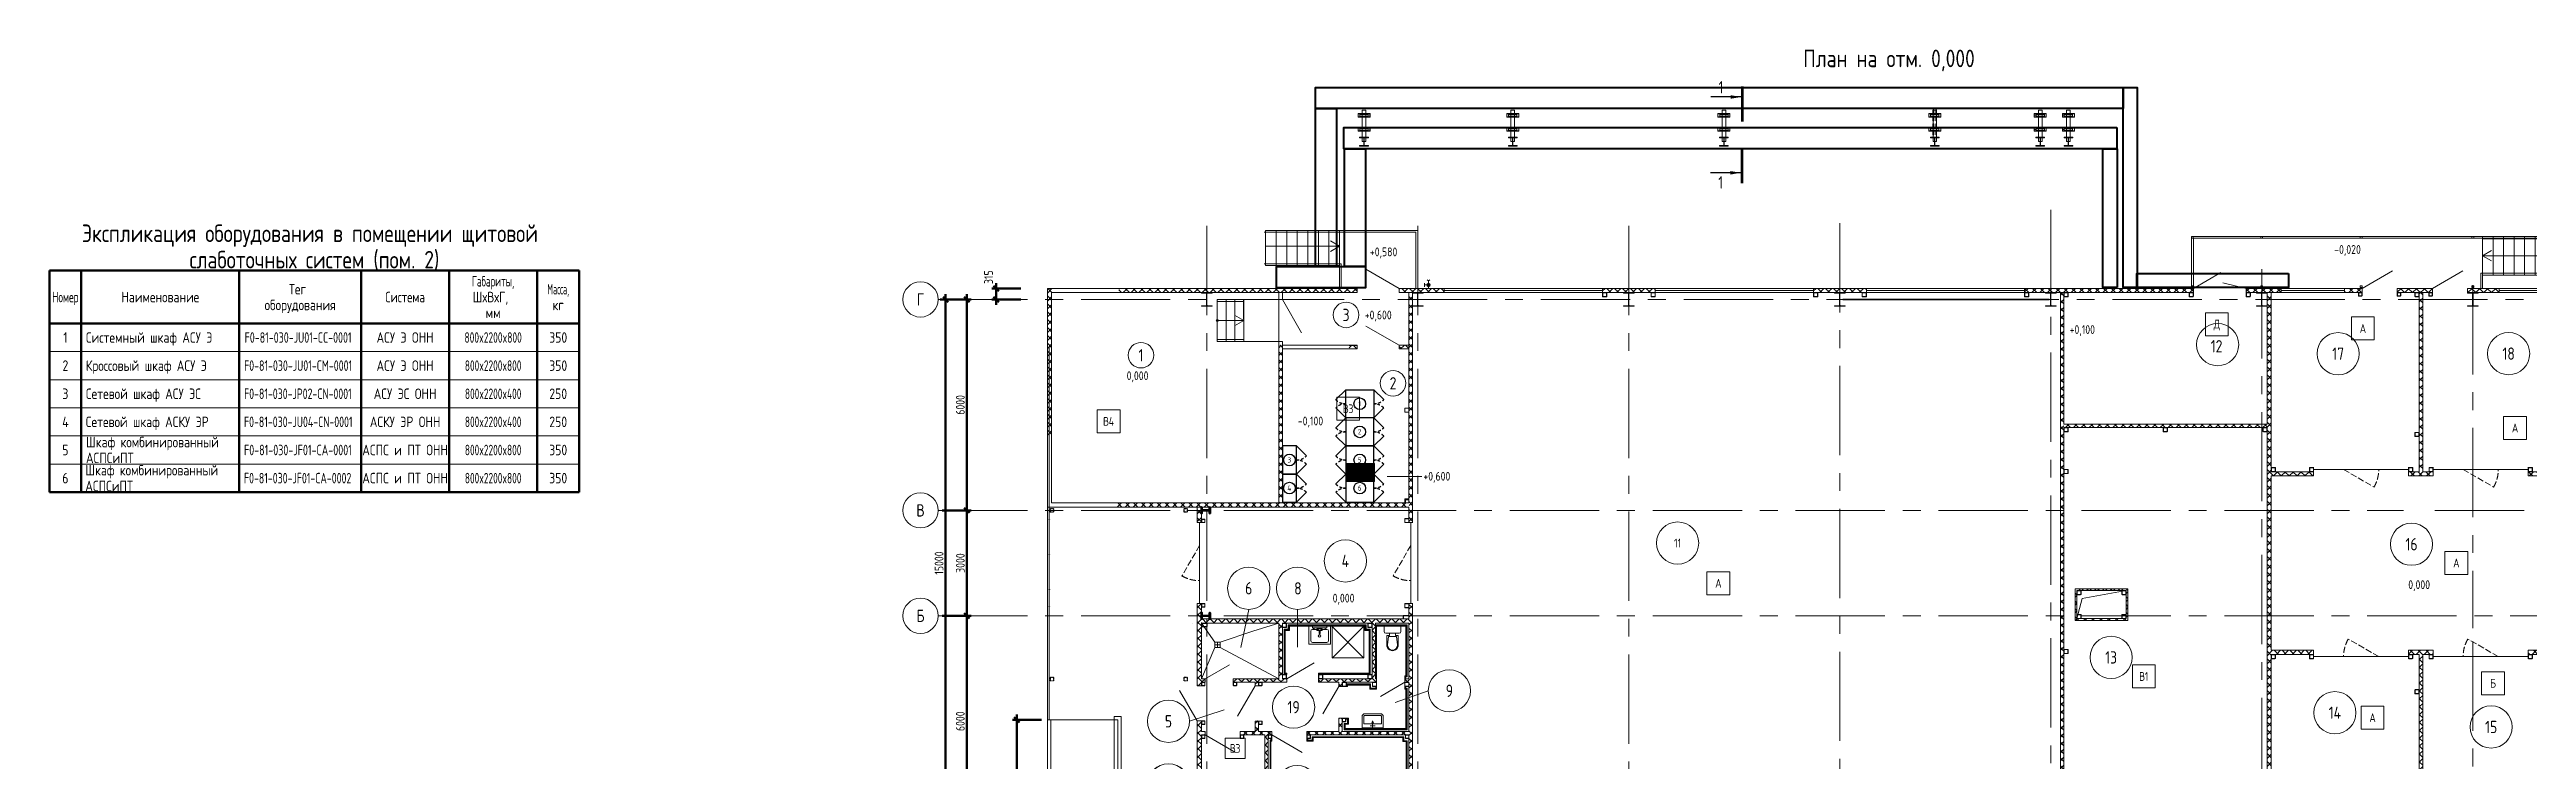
# Model space of a CAD drawing. Header units: millimetres. Extents: x -553547 to 230550, y -59438 to 214451.
# Drawn here: x 59010 to 129440, y 10431 to 30601 of the extents above; entities that cross this region are included whole.
import ezdxf
from ezdxf import colors
from ezdxf.entities.mleader import LeaderData, LeaderLine
from ezdxf.enums import TextEntityAlignment as Align
from ezdxf.math import Vec2, Vec3

# ---------------------------------------------------------------- set-up
doc = ezdxf.new("R2010")
doc.units = ezdxf.units.MM
for name, pattern in [('CENTER', [50.8, 31.75, -6.35, 6.35, -6.35]), ('Dashed', [0.5, 0.25, -0.25]), ('GOST2.303 4', [7, 5, -2, 0]), ('GOST2.303 6', [12, 8, -1.5, 1, -1.5]), ('HIDDEN', [8, 6, -2]), ('JIS_02_0.7', [1.35, 0.75, -0.6]), ('осевая', [50.8, 31.75, -6.35, 6.35, -6.35]), ('ПЛАН-EMBED 1_DWG$0$HIDDEN2', [0.1875, 0.125, -0.0625])]:
    doc.linetypes.add(name, pattern=pattern)
for name, color, linetype, lineweight in [('!СКЗ', 250, 'Continuous', 15), ('00-Подложка', 5, 'Continuous', 25), ('01-Тонкая_Штрих', 253, 'GOST2.303 4', 15), ('02-Средняя', 234, 'Continuous', 25), ('0Оси', 252, 'GOST2.303 6', 13), ('_Оси', 252, 'Continuous', 9), ('АР_Двери', 250, 'Continuous', 9), ('АР_Окна', 160, 'Continuous', 20), ('АР_Площади', 250, 'Continuous', 20), ('АР_Размеры', 7, 'Continuous', 20), ('АР_Стены и перегородки', 154, 'Continuous', 50), ('АР_Текст', 7, 'Continuous', 20), ('АР_Тонкие', 7, 'Continuous', 0), ('АР_Штриховка', 7, 'Continuous', 20), ('АТ_ПС_Разрезы_030', 160, 'Continuous', 30), ('В1 - хоз.-питьевой водопровод', 5, 'Continuous', 40), ('Цоколь', 253, 'Continuous', 35), ('Эл.проводка', 5, 'Continuous', 60)]:
    doc.layers.add(name, color=color, linetype=linetype, lineweight=lineweight)
doc.layers.add('_Оси_Размеры', color=224, linetype='Continuous', lineweight=20, plot=False)
for name, color, linetype in [('GEFEST_FD_PANEL', 1, 'Continuous'), ('IZOLATOR', 7, 'Continuous'), ('АР_ОТМЕТКИ', 7, 'Continuous'), ('ПЛАН-EMBED 1_DWG$0$DwgTemplate', 7, 'Continuous'), ('ПЛАН-EMBED 1_DWG$0$Опоры', 7, 'Continuous'), ('ПЛАН-EMBED 1_DWG$0$Трубы в 1 линию', 7, 'Continuous')]:
    doc.layers.add(name, color=color, linetype=linetype)
doc.layers.add('АТ_Кабельный короб', color=7, linetype='Continuous', lineweight=50, true_color=0xff01ff)
doc.styles.add('GOST 2.304', font='cs_gost2304.shx', dxfattribs={"width": 0.8})
doc.styles.add('GOST type A', font='GOST2304A.ttf')
doc.styles.get("Standard").update_dxf_attribs({"font": 'arial.ttf'})
doc.styles.add('ГОСТ', font='cs_gost2304.shx')
doc.styles.add('ГОСТ 2.304', font='CS_Gost2304.shx')
doc.linetypes.add('FENCELINE1', pattern='A,6.35,-2.54,[133,ltypeshp.shx,S=2.54,R=0,X=-2.54,Y=0],-2.54,25.4', length=36.83)
doc.linetypes.add('КАБЕЛЬ_В_КОРОБЕ', pattern='A,5,[130,ltypeshp.shx,S=1,R=0,X=0,Y=0],1.5,[130,ltypeshp.shx,S=1.5,R=90,X=0,Y=-1],0,[130,ltypeshp.shx,S=2.1,R=90,X=0,Y=1],1,[130,ltypeshp.shx,S=1,R=0,X=0.5,Y=0],5', length=12.5)
doc.dimstyles.new('100 Ариал', dxfattribs={"dimscale": 100, "dimtxt": 2.5, "dimasz": 1.5, "dimexe": 1.25, "dimexo": 0.625, "dimtad": 1, "dimdec": 0, "dimrnd": 0.001, "dimtxsty": 'ГОСТ', "dimblk": 'OBLIQUE', "dimcen": 1.5, "dimdle": 1.5, "dimclrt": 256, "dimadec": 0, "dimazin": 2, "dimtfac": 0.75, "dimtdec": 0, "dimtmove": 1, "dimatfit": 3, "dimfxl": 7, "dimfxlon": 1, "dimtolj": 1, "dimarcsym": 2})
pattern_1 = [(45, (585097.71, -237607.2), (-112.2532, 112.2532), []), (135, (585097.71, -237607.2), (-112.2532, -112.2532), [])]
pattern_2 = [(45, (576097.71, -263289.88), (-112.2532, 112.2532), []), (135, (576097.71, -263289.88), (-112.2532, -112.2532), [])]
pattern_3 = [(45, (585097.62, -263359.88), (-112.2532, 112.2532), []), (135, (585097.62, -263359.88), (-112.2532, -112.2532), [])]
pattern_4 = [(45, (25622.54, -16727.17), (-112.2532, 112.2532), []), (135, (25622.54, -16727.17), (-112.2532, -112.2532), [])]
pattern_5 = [(45, (34622.45, -16797.17), (-112.2532, 112.2532), []), (135, (34622.45, -16797.17), (-112.2532, -112.2532), [])]

msp = doc.modelspace()

# ---------------------------------------------------------------- texts
at = {"layer": '!СКЗ', "linetype": 'Continuous', "style": 'GOST type A'}
for s, p in [('Экспликация оборудования в помещении щитовой ', (66541.487, 25122.63)), ('слаботочных систем (пом. 2)', (66541.487, 24372.63))]:
    msp.add_text(s, height=500, dxfattribs=at).set_placement(p, align=Align.CENTER)
for s, width, p in [('Габариты,', 0.777664, (71623.378, 24008.705)), ('Номер', 0.823145, (59460.666, 23558.705)), ('Система', 0.930328, (69120.411, 23558.705)), ('Масса,', 0.666495, (73473.378, 23783.705)), ('800x2200x800', 0.808333, (71623.378, 22407.28)), ('800x2200x800', 0.797406, (71623.378, 21607.28)), ('800x2200x400', 0.795326, (71623.378, 20807.28)), ('800x2200x400', 0.796797, (71623.378, 20007.28)), ('800x2200x800', 0.796797, (71623.378, 19207.28)), ('800x2200x800', 0.797176, (71623.378, 18407.28))]:
    msp.add_text(s, height=300, dxfattribs=dict(at, width=width)).set_placement(p, align=Align.MIDDLE_CENTER)
for s, p in [('Наименование', (62158.278, 23558.705)), ('оборудования', (66136.133, 23333.705)), ('Тег ', (66136.133, 23783.705)), ('ШхВхГ, ', (71623.378, 23558.705)), ('кг', (73473.378, 23333.705)), ('1', (59460.666, 22407.28)), ('АСУ Э ОНН', (69120.411, 22407.28)), ('мм', (71623.378, 23108.705)), ('350', (73473.378, 22407.28)), ('2', (59460.666, 21607.28)), ('АСУ Э ОНН', (69120.411, 21607.28)), ('350', (73473.378, 21607.28)), ('3', (59460.666, 20807.28)), ('АСУ ЭС ОНН', (69120.411, 20807.28)), ('250', (73473.378, 20807.28)), ('4', (59460.666, 20007.28)), ('АСКУ ЭР ОНН', (69120.411, 20007.28)), ('250', (73473.378, 20007.28)), ('5', (59460.666, 19207.28)), ('АСПС и ПТ ОНН', (69120.411, 19207.28)), ('350', (73473.378, 19207.28)), ('6', (59460.666, 18407.28)), ('АСПС и ПТ ОНН', (69120.411, 18407.28)), ('350', (73473.378, 18407.28))]:
    msp.add_text(s, height=300, dxfattribs=at).set_placement(p, align=Align.MIDDLE_CENTER)
for s, p in [('Системный шкаф АСУ Э', (60044.665, 22407.28)), ('Кроссовый шкаф АСУ Э', (60041.574, 21607.28)), ('Сетевой шкаф АСУ ЭС', (60044.452, 20807.28)), ('Сетевой шкаф АСКУ ЭР', (60041.472, 20007.28)), ('АСПСиПТ', (60044.734, 18982.28)), ('Шкаф комбинированный ', (60044.734, 19432.28)), ('АСПСиПТ', (60025.348, 18182.28)), ('Шкаф комбинированный ', (60025.348, 18632.28))]:
    msp.add_text(s, height=300, dxfattribs=at).set_placement(p, align=Align.MIDDLE_LEFT)
for s, width, p in [('F0-81-030-JU01-CC-0001', 0.851228, (64557.194, 22407.28)), ('F0-81-030-JU01-CM-0001', 0.845376, (64540.856, 21607.28)), ('F0-81-030-JP02-CN-0001', 0.840171, (64541.67, 20807.28)), ('F0-81-030-JU04-CN-0001', 0.841741, (64538.691, 20007.28)), ('F0-81-030-JF01-CA-0001', 0.856253, (64538.691, 19207.28)), ('F0-81-030-JF01-CA-0002', 0.841967, (64538.261, 18407.28))]:
    msp.add_text(s, height=300, dxfattribs=dict(at, width=width)).set_placement(p, align=Align.MIDDLE_LEFT)
at = {"layer": '00-Подложка', "color": 9, "linetype": 'Continuous', "lineweight": 25, "ltscale": 10, "true_color": 0xc7c8ca, "style": 'ГОСТ 2.304'}
for s, p in [('1', (96262.025, 20526.095)), ('2', (96262.025, 19726.095)), ('3', (94262.229, 18926.299)), ('5', (96262.025, 18926.095)), ('4', (94262.229, 18126.095)), ('6', (96262.025, 18126.095))]:
    msp.add_text(s, height=150, dxfattribs=at).set_placement(p, align=Align.MIDDLE_CENTER)
at = {"layer": 'АР_Площади', "color": 251, "lineweight": 15, "true_color": 0x5c5c5c, "style": 'GOST type A', "width": 1.0001}
for s, p in [('Д', (120547.302, 22664.164)), ('А', (124699.499, 22539.514)), ('В', (95782.594, 20255.523)), ('3', (95943.298, 20255.523)), ('В', (88966.185, 19896.402)), ('4', (89126.889, 19896.402)), ('А', (129026.038, 19708.188)), ('А', (106372.584, 15292.565)), ('А', (127355.393, 15868.503)), ('В', (118426.237, 12639.671)), ('1', (118586.941, 12639.671)), ('Б', (128408.857, 12445.367)), ('А', (124974.027, 11467.408)), ('В', (92569.817, 10592.546)), ('3', (92730.521, 10592.546))]:
    msp.add_text(s, height=250, dxfattribs=at).set_placement(p)
at = {"layer": 'АР_Текст', "linetype": 'Continuous', "lineweight": 13, "insert": (111314.671, 30289.759), "char_height": 500, "width": 12500, "attachment_point": 5, "style": 'GOST 2.304'}
msp.add_mtext('{\\W1;План на отм. 0,000}', dxfattribs=at)
at = {"layer": 'АТ_ПС_Разрезы_030', "color": 252, "linetype": 'Continuous', "true_color": 0x939598, "style": 'ГОСТ 2.304'}
for p in [(106467.768, 29351.456), (106457.419, 26644.37)]:
    msp.add_text('1', height=350, dxfattribs=at).set_placement(p)

# ---------------------------------------------------------------- blocks, each defined once
blk = doc.blocks.new('FCP_18')
at = {"lineweight": 35, "true_color": 0xffffff}
h = blk.add_hatch(color=7, dxfattribs=at)
h.dxf.hatch_style = 1
h.paths.add_polyline_path([(0, 500), (800, 500), (800, 0), (0, 0)])
at = {"lineweight": 35}
h = blk.add_hatch(color=1, dxfattribs=at)
h.dxf.hatch_style = 1
h.paths.add_polyline_path([(400, 0), (800, 0), (800, 250), (400, 250)])
at = {"color": 1, "lineweight": 35}
blk.add_lwpolyline([(0, 500), (800, 500), (800, 0), (0, 0)], close=True, dxfattribs=at)
blk = doc.blocks.new('*U316')
blk.add_lwpolyline([(3.5, 95), (3.5, -95, 0.4142136), (19.5, -111), (87.5, -111), (87.5, -122), (-87.5, -122), (-87.5, -111), (-19.5, -111, 0.4142136), (-3.5, -95), (-3.5, 95, 0.4142136), (-19.5, 111), (-87.5, 111), (-87.5, 122), (87.5, 122), (87.5, 111), (19.5, 111, 0.4142136)], format="xyb", close=True)
blk = doc.blocks.new('*U315')
blk.add_lwpolyline([(3.5, 95), (3.5, -95, 0.4142136), (19.5, -111), (87.5, -111), (87.5, -122), (-87.5, -122), (-87.5, -111), (-19.5, -111, 0.4142136), (-3.5, -95), (-3.5, 95, 0.4142136), (-19.5, 111), (-87.5, 111), (-87.5, 122), (87.5, 122), (87.5, 111), (19.5, 111, 0.4142136)], format="xyb", close=True)
blk = doc.blocks.new('Несущая колонна')
at = {"color": 0, "linetype": 'ByBlock', "lineweight": -2, "extrusion": (0, 0, -1)}
for p, q in [((74798, 37252), (74798, 37267)), ((74798, 37267), (75098, 37267)), ((74798, 37252), (74929, 37252)), ((74798, 36877), (74798, 36892)), ((74798, 36892), (74929, 36892)), ((74798, 36877), (75098, 36877)), ((74942, 36905), (74942, 37239)), ((74954, 36905), (74954, 37239)), ((74967, 37252), (75098, 37252)), ((74967, 36892), (75098, 36892)), ((75098, 37252), (75098, 37267)), ((75098, 36877), (75098, 36892))]:
    blk.add_line(p, q, dxfattribs=at)
at = {"color": 18, "lineweight": 0, "true_color": 0x000000}
for points in [[(74954, 37072), (74942, 37072)], [(74948, 37267), (74948, 36877)]]:
    blk.add_lwpolyline(points, dxfattribs=at)
at = {"color": 0, "linetype": 'ByBlock', "lineweight": -2, "extrusion": (0, 0, -1)}
for centre, start, end in [((-74929, 37239), 90, 180), ((-74929, 36905), 180, 270), ((-74967, 37239), 360, 90), ((-74967, 36905), 270, 0)]:
    blk.add_arc(centre, 13, start, end, dxfattribs=at)
blk = doc.blocks.new('step_top_view')
at = {"layer": 'АР_Тонкие', "color": 252, "ltscale": 0.1}
for p, q in [((0, 1100), (-2000, 1100)), ((-2000, 1100), (-2000, 0)), ((0, 0), (0, 1100)), ((0, 1100), (0, 50)), ((0, 1100), (2100, 1100)), ((300, 1100), (300, 0)), ((600, 1100), (600, 0)), ((900, 1100), (900, 0)), ((1200, 1100), (1200, 0)), ((1500, 1100), (1500, 0)), ((1800, 1100), (1800, 0)), ((2100, 1100), (2100, 0)), ((0, 0), (2100, 0))]:
    blk.add_line(p, q, dxfattribs=at)
at = {"layer": 'АР_Тонкие', "color": 252, "linetype": 'FENCELINE1', "ltscale": 13}
for p, q in [((-1950, 1050), (-1950, -100)), ((-1950, 1050), (2200, 1050)), ((-50, 50), (-50, -100)), ((-50, 50), (2200, 50))]:
    blk.add_line(p, q, dxfattribs=at)
at = {"layer": 'АР_Тонкие', "color": 252}
for p, q in [((260, 700), (0, 550)), ((0, 550), (260, 400))]:
    blk.add_line(p, q, dxfattribs=at)
blk.add_lwpolyline([(0, 550), (2100, 550)], dxfattribs=at)
blk.add_circle((2100, 550), 30, dxfattribs=at)
blk = doc.blocks.new('*U2')
at = {"lineweight": 20}
blk.add_hatch(color=256, dxfattribs=at).paths.add_polyline_path([(0, 0), (-5, -0.88), (-5, 0.88)])
blk.add_lwpolyline([(0, 0), (-77.54, 0)])
blk.add_lwpolyline([(0, 0), (-5, -0.88), (-5, 0.88)], close=True, dxfattribs=at)
blk = doc.blocks.new('*U314')
blk.add_lwpolyline([(3.5, 95), (3.5, -95, 0.4142136), (19.5, -111), (87.5, -111), (87.5, -122), (-87.5, -122), (-87.5, -111), (-19.5, -111, 0.4142136), (-3.5, -95), (-3.5, 95, 0.4142136), (-19.5, 111), (-87.5, 111), (-87.5, 122), (87.5, 122), (87.5, 111), (19.5, 111, 0.4142136)], format="xyb", close=True)
blk = doc.blocks.new('*U311')
blk.add_lwpolyline([(3.5, 95), (3.5, -95, 0.4142136), (19.5, -111), (87.5, -111), (87.5, -122), (-87.5, -122), (-87.5, -111), (-19.5, -111, 0.4142136), (-3.5, -95), (-3.5, 95, 0.4142136), (-19.5, 111), (-87.5, 111), (-87.5, 122), (87.5, 122), (87.5, 111), (19.5, 111, 0.4142136)], format="xyb", close=True)
blk = doc.blocks.new('*U312')
blk.add_lwpolyline([(3.5, 95), (3.5, -95, 0.4142136), (19.5, -111), (87.5, -111), (87.5, -122), (-87.5, -122), (-87.5, -111), (-19.5, -111, 0.4142136), (-3.5, -95), (-3.5, 95, 0.4142136), (-19.5, 111), (-87.5, 111), (-87.5, 122), (87.5, 122), (87.5, 111), (19.5, 111, 0.4142136)], format="xyb", close=True)
blk = doc.blocks.new('*U313')
blk.add_lwpolyline([(3.5, 95), (3.5, -95, 0.4142136), (19.5, -111), (87.5, -111), (87.5, -122), (-87.5, -122), (-87.5, -111), (-19.5, -111, 0.4142136), (-3.5, -95), (-3.5, 95, 0.4142136), (-19.5, 111), (-87.5, 111), (-87.5, 122), (87.5, 122), (87.5, 111), (19.5, 111, 0.4142136)], format="xyb", close=True)
blk = doc.blocks.new('*U310')
blk.add_lwpolyline([(-27.4, 72.6), (-22.4, 72.6), (-22.4, -15.4, 0.4142136), (-15.4, -22.4), (72.6, -22.4), (72.6, -27.4), (-15.4, -27.4, -0.4142136), (-27.4, -15.4)], format="xyb", close=True)
blk = doc.blocks.new('*U309')
blk.add_lwpolyline([(-27.4, 72.6), (-22.4, 72.6), (-22.4, -15.4, 0.4142136), (-15.4, -22.4), (72.6, -22.4), (72.6, -27.4), (-15.4, -27.4, -0.4142136), (-27.4, -15.4)], format="xyb", close=True)
blk = doc.blocks.new('*U7')
h = blk.add_hatch(color=256)
h.dxf.hatch_style = 1
h.paths.add_polyline_path([(-13, 28), (3, -30), (13, -28), (-3, 30)])
h = blk.add_hatch(color=256)
h.dxf.hatch_style = 1
h.paths.add_polyline_path([(953, 287), (969, 229), (979, 231), (963, 289)])
h = blk.add_hatch(color=256)
h.dxf.hatch_style = 1
h.paths.add_polyline_path([(1919, 545), (1935, 487), (1944, 490), (1929, 548)])
h = blk.add_hatch(color=256)
h.dxf.hatch_style = 1
h.paths.add_polyline_path([(2402, 675), (2418, 617), (2427, 619), (2412, 677)])
blk.add_lwpolyline([(0, 0), (2415, 647)])
blk = doc.blocks.new('*U308')
blk.add_lwpolyline([(-27.4, 72.6), (-22.4, 72.6), (-22.4, -15.4, 0.4142136), (-15.4, -22.4), (72.6, -22.4), (72.6, -27.4), (-15.4, -27.4, -0.4142136), (-27.4, -15.4)], format="xyb", close=True)
blk = doc.blocks.new('A$C62bef24c')
at = {"color": 252}
for points in [[(39560, 9550), (39640, 9550, 0.414214), (39650, 9560), (39650, 9640, 0.414214), (39640, 9650), (39560, 9650, 0.414214), (39550, 9640), (39550, 9560, 0.414214)], [(39560, 9554), (39640, 9554, 0.414214), (39646, 9560), (39646, 9640, 0.414214), (39640, 9646), (39560, 9646, 0.414214), (39554, 9640), (39554, 9560, 0.414214)], [(42590, 9550), (42670, 9550, 0.414214), (42680, 9560), (42680, 9640, 0.414214), (42670, 9650), (42590, 9650, 0.414214), (42580, 9640), (42580, 9560, 0.414214)], [(42590, 9554), (42670, 9554, 0.414214), (42676, 9560), (42676, 9640, 0.414214), (42670, 9646), (42590, 9646, 0.414214), (42584, 9640), (42584, 9560, 0.414214)], [(-4440, 8950), (-4360, 8950, 0.414214), (-4350, 8960), (-4350, 9040, 0.414214), (-4360, 9050), (-4440, 9050, 0.414214), (-4450, 9040), (-4450, 8960, 0.414214)], [(-4440, 8954), (-4360, 8954, 0.414214), (-4354, 8960), (-4354, 9040, 0.414214), (-4360, 9046), (-4440, 9046, 0.414214), (-4446, 9040), (-4446, 8960, 0.414214)], [(-640, 8950), (-560, 8950, 0.414214), (-550, 8960), (-550, 9040, 0.414214), (-560, 9050), (-640, 9050, 0.414214), (-650, 9040), (-650, 8960, 0.414214)], [(-640, 8954), (-560, 8954, 0.414214), (-554, 8960), (-554, 9040, 0.414214), (-560, 9046), (-640, 9046, 0.414214), (-646, 9040), (-646, 8960, 0.414214)], [(39560, 5952), (39640, 5952, 0.414214), (39650, 5962), (39650, 6042, 0.414214), (39640, 6052), (39560, 6052, 0.414214), (39550, 6042), (39550, 5962, 0.414214)], [(39560, 5956), (39640, 5956, 0.414214), (39646, 5962), (39646, 6042, 0.414214), (39640, 6048), (39560, 6048, 0.414214), (39554, 6042), (39554, 5962, 0.414214)], [(42590, 5950), (42670, 5950, 0.414214), (42680, 5960), (42680, 6040, 0.414214), (42670, 6050), (42590, 6050, 0.414214), (42580, 6040), (42580, 5960, 0.414214)], [(42590, 5954), (42670, 5954, 0.414214), (42676, 5960), (42676, 6040, 0.414214), (42670, 6046), (42590, 6046, 0.414214), (42584, 6040), (42584, 5960, 0.414214)], [(-4440, 4150), (-4360, 4150, 0.414214), (-4350, 4160), (-4350, 4240, 0.414214), (-4360, 4250), (-4440, 4250, 0.414214), (-4450, 4240), (-4450, 4160, 0.414214)], [(-4440, 4154), (-4360, 4154, 0.414214), (-4354, 4160), (-4354, 4240, 0.414214), (-4360, 4246), (-4440, 4246, 0.414214), (-4446, 4240), (-4446, 4160, 0.414214)], [(-640, 4150), (-560, 4150, 0.414214), (-550, 4160), (-550, 4240, 0.414214), (-560, 4250), (-640, 4250, 0.414214), (-650, 4240), (-650, 4160, 0.414214)], [(-640, 4154), (-560, 4154, 0.414214), (-554, 4160), (-554, 4240, 0.414214), (-560, 4246), (-640, 4246, 0.414214), (-646, 4240), (-646, 4160, 0.414214)], [(-4440, -50), (-4360, -50, 0.414214), (-4350, -40), (-4350, 40, 0.414214), (-4360, 50), (-4440, 50, 0.414214), (-4450, 40), (-4450, -40, 0.414214)], [(-4440, -46), (-4360, -46, 0.414214), (-4354, -40), (-4354, 40, 0.414214), (-4360, 46), (-4440, 46, 0.414214), (-4446, 40), (-4446, -40, 0.414214)], [(-640, -50), (-560, -50, 0.414214), (-550, -40), (-550, 40, 0.414214), (-560, 50), (-640, 50, 0.414214), (-650, 40), (-650, -40, 0.414214)], [(-640, -46), (-560, -46, 0.414214), (-554, -40), (-554, 40, 0.414214), (-560, 46), (-640, 46, 0.414214), (-646, 40), (-646, -40, 0.414214)], [(39560, -50), (39640, -50, 0.414214), (39650, -40), (39650, 40, 0.414214), (39640, 50), (39560, 50, 0.414214), (39550, 40), (39550, -40, 0.414214)], [(39560, -46), (39640, -46, 0.414214), (39646, -40), (39646, 40, 0.414214), (39640, 46), (39560, 46, 0.414214), (39554, 40), (39554, -40, 0.414214)], [(42590, -52), (42670, -52, 0.414214), (42680, -42), (42680, 38, 0.414214), (42670, 48), (42590, 48, 0.414214), (42580, 38), (42580, -42, 0.414214)], [(42590, -48), (42670, -48, 0.414214), (42676, -42), (42676, 38, 0.414214), (42670, 44), (42590, 44, 0.414214), (42584, 38), (42584, -42, 0.414214)], [(-640, -650), (-560, -650, 0.414214), (-550, -640), (-550, -560, 0.414214), (-560, -550), (-640, -550, 0.414214), (-650, -560), (-650, -640, 0.414214)], [(-640, -646), (-560, -646, 0.414214), (-554, -640), (-554, -560, 0.414214), (-560, -554), (-640, -554, 0.414214), (-646, -560), (-646, -640, 0.414214)], [(-40, -650), (40, -650, 0.414214), (50, -640), (50, -560, 0.414214), (40, -550), (-40, -550, 0.414214), (-50, -560), (-50, -640, 0.414214)], [(-40, -646), (40, -646, 0.414214), (46, -640), (46, -560, 0.414214), (40, -554), (-40, -554, 0.414214), (-46, -560), (-46, -640, 0.414214)], [(5760, -650), (5840, -650, 0.414214), (5850, -640), (5850, -560, 0.414214), (5840, -550), (5760, -550, 0.414214), (5750, -560), (5750, -640, 0.414214)], [(5760, -646), (5840, -646, 0.414214), (5846, -640), (5846, -560, 0.414214), (5840, -554), (5760, -554, 0.414214), (5754, -560), (5754, -640, 0.414214)], [(11960, -650), (12040, -650, 0.414214), (12050, -640), (12050, -560, 0.414214), (12040, -550), (11960, -550, 0.414214), (11950, -560), (11950, -640, 0.414214)], [(11960, -646), (12040, -646, 0.414214), (12046, -640), (12046, -560, 0.414214), (12040, -554), (11960, -554, 0.414214), (11954, -560), (11954, -640, 0.414214)], [(17960, -650), (18040, -650, 0.414214), (18050, -640), (18050, -560, 0.414214), (18040, -550), (17960, -550, 0.414214), (17950, -560), (17950, -640, 0.414214)], [(17960, -646), (18040, -646, 0.414214), (18046, -640), (18046, -560, 0.414214), (18040, -554), (17960, -554, 0.414214), (17954, -560), (17954, -640, 0.414214)], [(23960, -650), (24040, -650, 0.414214), (24050, -640), (24050, -560, 0.414214), (24040, -550), (23960, -550, 0.414214), (23950, -560), (23950, -640, 0.414214)], [(23960, -646), (24040, -646, 0.414214), (24046, -640), (24046, -560, 0.414214), (24040, -554), (23960, -554, 0.414214), (23954, -560), (23954, -640, 0.414214)], [(29960, -650), (30040, -650, 0.414214), (30050, -640), (30050, -560, 0.414214), (30040, -550), (29960, -550, 0.414214), (29950, -560), (29950, -640, 0.414214)], [(29960, -646), (30040, -646, 0.414214), (30046, -640), (30046, -560, 0.414214), (30040, -554), (29960, -554, 0.414214), (29954, -560), (29954, -640, 0.414214)], [(35960, -650), (36040, -650, 0.414214), (36050, -640), (36050, -560, 0.414214), (36040, -550), (35960, -550, 0.414214), (35950, -560), (35950, -640, 0.414214)], [(35960, -646), (36040, -646, 0.414214), (36046, -640), (36046, -560, 0.414214), (36040, -554), (35960, -554, 0.414214), (35954, -560), (35954, -640, 0.414214)], [(38960, -650), (39040, -650, 0.414214), (39050, -640), (39050, -560, 0.414214), (39040, -550), (38960, -550, 0.414214), (38950, -560), (38950, -640, 0.414214)], [(38960, -646), (39040, -646, 0.414214), (39046, -640), (39046, -560, 0.414214), (39040, -554), (38960, -554, 0.414214), (38954, -560), (38954, -640, 0.414214)], [(39560, -650), (39640, -650, 0.414214), (39650, -640), (39650, -560, 0.414214), (39640, -550), (39560, -550, 0.414214), (39550, -560), (39550, -640, 0.414214)], [(39560, -646), (39640, -646, 0.414214), (39646, -640), (39646, -560, 0.414214), (39640, -554), (39560, -554, 0.414214), (39554, -560), (39554, -640, 0.414214)], [(-2420, -3300), (-2340, -3300, 0.414214), (-2330, -3290), (-2330, -3210, 0.414214), (-2340, -3200), (-2420, -3200, 0.414214), (-2430, -3210), (-2430, -3290, 0.414214)], [(-2420, -3296), (-2340, -3296, 0.414214), (-2334, -3290), (-2334, -3210, 0.414214), (-2340, -3204), (-2420, -3204, 0.414214), (-2426, -3210), (-2426, -3290, 0.414214)], [(-40, -3300), (40, -3300, 0.414214), (50, -3290), (50, -3210, 0.414214), (40, -3200), (-40, -3200, 0.414214), (-50, -3210), (-50, -3290, 0.414214)], [(-40, -3296), (40, -3296, 0.414214), (46, -3290), (46, -3210, 0.414214), (40, -3204), (-40, -3204, 0.414214), (-46, -3210), (-46, -3290, 0.414214)], [(5760, -3300), (5840, -3300, 0.414214), (5850, -3290), (5850, -3210, 0.414214), (5840, -3200), (5760, -3200, 0.414214), (5750, -3210), (5750, -3290, 0.414214)], [(5760, -3296), (5840, -3296, 0.414214), (5846, -3290), (5846, -3210, 0.414214), (5840, -3204), (5760, -3204, 0.414214), (5754, -3210), (5754, -3290, 0.414214)], [(11960, -3300), (12040, -3300, 0.414214), (12050, -3290), (12050, -3210, 0.414214), (12040, -3200), (11960, -3200, 0.414214), (11950, -3210), (11950, -3290, 0.414214)], [(11960, -3296), (12040, -3296, 0.414214), (12046, -3290), (12046, -3210, 0.414214), (12040, -3204), (11960, -3204, 0.414214), (11954, -3210), (11954, -3290, 0.414214)], [(17960, -3300), (18040, -3300, 0.414214), (18050, -3290), (18050, -3210, 0.414214), (18040, -3200), (17960, -3200, 0.414214), (17950, -3210), (17950, -3290, 0.414214)], [(17960, -3296), (18040, -3296, 0.414214), (18046, -3290), (18046, -3210, 0.414214), (18040, -3204), (17960, -3204, 0.414214), (17954, -3210), (17954, -3290, 0.414214)], [(23960, -3300), (24040, -3300, 0.414214), (24050, -3290), (24050, -3210, 0.414214), (24040, -3200), (23960, -3200, 0.414214), (23950, -3210), (23950, -3290, 0.414214)], [(23960, -3296), (24040, -3296, 0.414214), (24046, -3290), (24046, -3210, 0.414214), (24040, -3204), (23960, -3204, 0.414214), (23954, -3210), (23954, -3290, 0.414214)], [(29960, -3300), (30040, -3300, 0.414214), (30050, -3290), (30050, -3210, 0.414214), (30040, -3200), (29960, -3200, 0.414214), (29950, -3210), (29950, -3290, 0.414214)], [(29960, -3296), (30040, -3296, 0.414214), (30046, -3290), (30046, -3210, 0.414214), (30040, -3204), (29960, -3204, 0.414214), (29954, -3210), (29954, -3290, 0.414214)], [(35960, -3300), (36040, -3300, 0.414214), (36050, -3290), (36050, -3210, 0.414214), (36040, -3200), (35960, -3200, 0.414214), (35950, -3210), (35950, -3290, 0.414214)], [(35960, -3296), (36040, -3296, 0.414214), (36046, -3290), (36046, -3210, 0.414214), (36040, -3204), (35960, -3204, 0.414214), (35954, -3210), (35954, -3290, 0.414214)], [(38960, -3300), (39040, -3300, 0.414214), (39050, -3290), (39050, -3210, 0.414214), (39040, -3200), (38960, -3200, 0.414214), (38950, -3210), (38950, -3290, 0.414214)], [(38960, -3296), (39040, -3296, 0.414214), (39046, -3290), (39046, -3210, 0.414214), (39040, -3204), (38960, -3204, 0.414214), (38954, -3210), (38954, -3290, 0.414214)], [(42590, -3300), (42670, -3300, 0.414214), (42680, -3290), (42680, -3210, 0.414214), (42670, -3200), (42590, -3200, 0.414214), (42580, -3210), (42580, -3290, 0.414214)], [(42590, -3296), (42670, -3296, 0.414214), (42676, -3290), (42676, -3210, 0.414214), (42670, -3204), (42590, -3204, 0.414214), (42584, -3210), (42584, -3290, 0.414214)], [(-4420, -3635), (-4340, -3635, 0.414214), (-4330, -3625), (-4330, -3545, 0.414214), (-4340, -3535), (-4420, -3535, 0.414214), (-4430, -3545), (-4430, -3625, 0.414214)], [(-4420, -3631), (-4340, -3631, 0.414214), (-4334, -3625), (-4334, -3545, 0.414214), (-4340, -3539), (-4420, -3539, 0.414214), (-4426, -3545), (-4426, -3625, 0.414214)]]:
    blk.add_lwpolyline(points, format="xyb", close=True, dxfattribs=at)
at = {"layer": '0Оси', "color": 252}
for p, q in [((0, 0), (0, 195)), ((0, 195), (0, -195)), ((-150, 0), (150, 0)), ((150, 0), (0, 0))]:
    blk.add_line(p, q, dxfattribs=at)
blk = doc.blocks.new('*U307')
at = {"lineweight": 20}
blk.add_hatch(color=256, dxfattribs=at).paths.add_polyline_path([(0, 0), (-5, -0.88), (-5, 0.88)])
blk.add_lwpolyline([(0, 0), (-7.9, 0)])
blk.add_lwpolyline([(0, 0), (-5, -0.88), (-5, 0.88)], close=True, dxfattribs=at)
blk = doc.blocks.new('*U273')
for points in [[(-72, -80), (72, -80, 0.414214), (80, -72), (80, 72, 0.414214), (72, 80), (-72, 80, 0.414214), (-80, 72), (-80, -72, 0.414214)], [(-72, -76), (72, -76, 0.414214), (76, -72), (76, 72, 0.414214), (72, 76), (-72, 76, 0.414214), (-76, 72), (-76, -72, 0.414214)]]:
    blk.add_lwpolyline(points, format="xyb", close=True)
blk = doc.blocks.new('*U274')
for points in [[(-72, -80), (72, -80, 0.414214), (80, -72), (80, 72, 0.414214), (72, 80), (-72, 80, 0.414214), (-80, 72), (-80, -72, 0.414214)], [(-72, -76), (72, -76, 0.414214), (76, -72), (76, 72, 0.414214), (72, 76), (-72, 76, 0.414214), (-76, 72), (-76, -72, 0.414214)]]:
    blk.add_lwpolyline(points, format="xyb", close=True)
blk = doc.blocks.new('*U271')
for points in [[(-72, -80), (72, -80, 0.414214), (80, -72), (80, 72, 0.414214), (72, 80), (-72, 80, 0.414214), (-80, 72), (-80, -72, 0.414214)], [(-72, -76), (72, -76, 0.414214), (76, -72), (76, 72, 0.414214), (72, 76), (-72, 76, 0.414214), (-76, 72), (-76, -72, 0.414214)]]:
    blk.add_lwpolyline(points, format="xyb", close=True)
blk = doc.blocks.new('*U272')
for points in [[(-72, -80), (72, -80, 0.414214), (80, -72), (80, 72, 0.414214), (72, 80), (-72, 80, 0.414214), (-80, 72), (-80, -72, 0.414214)], [(-72, -76), (72, -76, 0.414214), (76, -72), (76, 72, 0.414214), (72, 76), (-72, 76, 0.414214), (-76, 72), (-76, -72, 0.414214)]]:
    blk.add_lwpolyline(points, format="xyb", close=True)
blk = doc.blocks.new('A$C330a21c21')
at = {"color": 18, "linetype": 'Continuous', "ltscale": 100, "true_color": 0x000000, "yscale": 2, "zscale": 2}
for name, p, xscale in [('*U272', (-3110, -950), -2), ('*U271', (-1170, -950), 2), ('*U274', (-5190, -8810), 2), ('*U273', (-1170, -8810), 2)]:
    blk.add_blockref(name, p, dxfattribs=dict(at, xscale=xscale))
blk = doc.blocks.new('_Oblique')
at = {"color": 0, "linetype": 'ByBlock', "lineweight": -2}
blk.add_line((-0.5, -0.5), (0.5, 0.5), dxfattribs=at)
blk = doc.blocks.new('*D284')
at = {"layer": 'Defpoints', "color": 0, "transparency": 16777216}
for p in [(657874, -258380), (651874, -259400), (657874, -259400)]:
    blk.add_point(p, dxfattribs=at)
at = {"layer": 'АР_Размеры', "color": 0, "lineweight": -2, "transparency": 16777216}
for p, q in [((651724, -258380), (658024, -258380)), ((651874, -259080), (651874, -258255)), ((657874, -259080), (657874, -258255))]:
    blk.add_line(p, q, dxfattribs=at)
at = {"layer": 'АР_Размеры', "color": 0, "lineweight": -2, "transparency": 16777216, "xscale": 150, "yscale": 150, "zscale": 150, "rotation": 180}
blk.add_blockref('_Oblique', (651874, -258380), dxfattribs=at)
at = {"layer": 'АР_Размеры', "color": 0, "lineweight": -2, "transparency": 16777216, "xscale": 150, "yscale": 150, "zscale": 150}
blk.add_blockref('_Oblique', (657874, -258380), dxfattribs=at)
at = {"layer": 'АР_Размеры', "transparency": 16777216, "insert": (654874, -258190), "char_height": 250, "attachment_point": 5}
blk.add_mtext('\\A1;6000', dxfattribs=at)
blk = doc.blocks.new('*D285')
at = {"layer": 'Defpoints', "color": 0, "transparency": 16777216}
for p in [(651874, -258380), (645874, -259400), (651874, -259400)]:
    blk.add_point(p, dxfattribs=at)
at = {"layer": 'АР_Размеры', "color": 0, "lineweight": -2, "transparency": 16777216}
for p, q in [((645724, -258380), (652024, -258380)), ((645874, -259080), (645874, -258255)), ((651874, -259080), (651874, -258255))]:
    blk.add_line(p, q, dxfattribs=at)
at = {"layer": 'АР_Размеры', "color": 0, "lineweight": -2, "transparency": 16777216, "xscale": 150, "yscale": 150, "zscale": 150, "rotation": 180}
blk.add_blockref('_Oblique', (645874, -258380), dxfattribs=at)
at = {"layer": 'АР_Размеры', "color": 0, "lineweight": -2, "transparency": 16777216, "xscale": 150, "yscale": 150, "zscale": 150}
blk.add_blockref('_Oblique', (651874, -258380), dxfattribs=at)
at = {"layer": 'АР_Размеры', "transparency": 16777216, "insert": (648874, -258190), "char_height": 250, "attachment_point": 5}
blk.add_mtext('\\A1;6000', dxfattribs=at)
blk = doc.blocks.new('*D286')
at = {"layer": 'Defpoints', "color": 0, "transparency": 16777216}
for p in [(638235, -236789), (638450, -236789), (638235, -251789)]:
    blk.add_point(p, dxfattribs=at)
at = {"layer": 'АР_Размеры', "color": 0, "lineweight": -2, "transparency": 16777216}
for p, q in [((638450, -251939), (638450, -236639)), ((638297, -236789), (638575, -236789)), ((638297, -251789), (638575, -251789))]:
    blk.add_line(p, q, dxfattribs=at)
at = {"layer": 'АР_Размеры', "color": 0, "lineweight": -2, "transparency": 16777216, "xscale": 150, "yscale": 150, "zscale": 150}
for p, rotation in [((638450, -236789), 90), ((638450, -251789), 270)]:
    blk.add_blockref('_Oblique', p, dxfattribs=dict(at, rotation=rotation))
at = {"layer": 'АР_Размеры', "transparency": 16777216, "insert": (638260, -244289), "char_height": 250, "attachment_point": 5, "rotation": 90}
blk.add_mtext('\\A1;15000', dxfattribs=at)
blk = doc.blocks.new('*D287')
at = {"layer": 'Defpoints', "color": 0, "transparency": 16777216}
for p in [(637639, -245789), (639054, -245789), (637639, -251789)]:
    blk.add_point(p, dxfattribs=at)
at = {"layer": 'АР_Размеры', "color": 0, "lineweight": -2, "transparency": 16777216}
for p, q in [((638354, -245789), (639179, -245789)), ((639054, -251939), (639054, -245639)), ((638354, -251789), (639179, -251789))]:
    blk.add_line(p, q, dxfattribs=at)
at = {"layer": 'АР_Размеры', "color": 0, "lineweight": -2, "transparency": 16777216, "xscale": 150, "yscale": 150, "zscale": 150}
for p, rotation in [((639054, -245789), 90), ((639054, -251789), 270)]:
    blk.add_blockref('_Oblique', p, dxfattribs=dict(at, rotation=rotation))
at = {"layer": 'АР_Размеры', "transparency": 16777216, "insert": (638864, -248789), "char_height": 250, "attachment_point": 5, "rotation": 90}
blk.add_mtext('\\A1;6000', dxfattribs=at)
blk = doc.blocks.new('*D288')
at = {"layer": 'Defpoints', "color": 0, "transparency": 16777216}
for p in [(637639, -236789), (639054, -236789), (637639, -242789)]:
    blk.add_point(p, dxfattribs=at)
at = {"layer": 'АР_Размеры', "color": 0, "lineweight": -2, "transparency": 16777216}
for p, q in [((639054, -242939), (639054, -236639)), ((638354, -236789), (639179, -236789)), ((638354, -242789), (639179, -242789))]:
    blk.add_line(p, q, dxfattribs=at)
at = {"layer": 'АР_Размеры', "color": 0, "lineweight": -2, "transparency": 16777216, "xscale": 150, "yscale": 150, "zscale": 150}
for p, rotation in [((639054, -236789), 90), ((639054, -242789), 270)]:
    blk.add_blockref('_Oblique', p, dxfattribs=dict(at, rotation=rotation))
at = {"layer": 'АР_Размеры', "transparency": 16777216, "insert": (638864, -239789), "char_height": 250, "attachment_point": 5, "rotation": 90}
blk.add_mtext('\\A1;6000', dxfattribs=at)
blk = doc.blocks.new('*D289')
at = {"layer": 'Defpoints', "color": 0, "transparency": 16777216}
for p in [(637639, -242789), (639054, -242789), (637639, -245789)]:
    blk.add_point(p, dxfattribs=at)
at = {"layer": 'АР_Размеры', "color": 0, "lineweight": -2, "transparency": 16777216}
for p, q in [((638354, -242789), (639179, -242789)), ((639054, -245939), (639054, -242639)), ((638354, -245789), (639179, -245789))]:
    blk.add_line(p, q, dxfattribs=at)
at = {"layer": 'АР_Размеры', "color": 0, "lineweight": -2, "transparency": 16777216, "xscale": 150, "yscale": 150, "zscale": 150}
for p, rotation in [((639054, -242789), 90), ((639054, -245789), 270)]:
    blk.add_blockref('_Oblique', p, dxfattribs=dict(at, rotation=rotation))
at = {"layer": 'АР_Размеры', "transparency": 16777216, "insert": (638864, -244289), "char_height": 250, "attachment_point": 5, "rotation": 90}
blk.add_mtext('\\A1;3000', dxfattribs=at)
blk = doc.blocks.new('*D290')
at = {"layer": 'Defpoints', "color": 0, "transparency": 16777216}
for p in [(684874, -258380), (681874, -259120), (684874, -259400)]:
    blk.add_point(p, dxfattribs=at)
at = {"layer": 'АР_Размеры', "color": 0, "lineweight": -2, "transparency": 16777216}
for p, q in [((681724, -258380), (685024, -258380)), ((681874, -259058), (681874, -258255)), ((684874, -259080), (684874, -258255))]:
    blk.add_line(p, q, dxfattribs=at)
at = {"layer": 'АР_Размеры', "color": 0, "lineweight": -2, "transparency": 16777216, "xscale": 150, "yscale": 150, "zscale": 150, "rotation": 180}
blk.add_blockref('_Oblique', (681874, -258380), dxfattribs=at)
at = {"layer": 'АР_Размеры', "color": 0, "lineweight": -2, "transparency": 16777216, "xscale": 150, "yscale": 150, "zscale": 150}
blk.add_blockref('_Oblique', (684874, -258380), dxfattribs=at)
at = {"layer": 'АР_Размеры', "transparency": 16777216, "insert": (683374, -258190), "char_height": 250, "attachment_point": 5}
blk.add_mtext('\\A1;3000', dxfattribs=at)
blk = doc.blocks.new('*D291')
at = {"layer": 'Defpoints', "color": 0, "transparency": 16777216}
for p in [(681874, -258380), (681874, -259120), (675874, -259400)]:
    blk.add_point(p, dxfattribs=at)
at = {"layer": 'АР_Размеры', "color": 0, "lineweight": -2, "transparency": 16777216}
for p, q in [((675724, -258380), (682024, -258380)), ((675874, -259080), (675874, -258255)), ((681874, -259058), (681874, -258255))]:
    blk.add_line(p, q, dxfattribs=at)
at = {"layer": 'АР_Размеры', "color": 0, "lineweight": -2, "transparency": 16777216, "xscale": 150, "yscale": 150, "zscale": 150, "rotation": 180}
blk.add_blockref('_Oblique', (675874, -258380), dxfattribs=at)
at = {"layer": 'АР_Размеры', "color": 0, "lineweight": -2, "transparency": 16777216, "xscale": 150, "yscale": 150, "zscale": 150}
blk.add_blockref('_Oblique', (681874, -258380), dxfattribs=at)
at = {"layer": 'АР_Размеры', "transparency": 16777216, "insert": (678874, -258190), "char_height": 250, "attachment_point": 5}
blk.add_mtext('\\A1;6000', dxfattribs=at)
blk = doc.blocks.new('*D292')
at = {"layer": 'Defpoints', "color": 0, "transparency": 16777216}
for p in [(663874, -258380), (657874, -259400), (663874, -259400)]:
    blk.add_point(p, dxfattribs=at)
at = {"layer": 'АР_Размеры', "color": 0, "lineweight": -2, "transparency": 16777216}
for p, q in [((657724, -258380), (664024, -258380)), ((657874, -259080), (657874, -258255)), ((663874, -259080), (663874, -258255))]:
    blk.add_line(p, q, dxfattribs=at)
at = {"layer": 'АР_Размеры', "color": 0, "lineweight": -2, "transparency": 16777216, "xscale": 150, "yscale": 150, "zscale": 150, "rotation": 180}
blk.add_blockref('_Oblique', (657874, -258380), dxfattribs=at)
at = {"layer": 'АР_Размеры', "color": 0, "lineweight": -2, "transparency": 16777216, "xscale": 150, "yscale": 150, "zscale": 150}
blk.add_blockref('_Oblique', (663874, -258380), dxfattribs=at)
at = {"layer": 'АР_Размеры', "transparency": 16777216, "insert": (660874, -258190), "char_height": 250, "attachment_point": 5}
blk.add_mtext('\\A1;6000', dxfattribs=at)
blk = doc.blocks.new('*D293')
at = {"layer": 'Defpoints', "color": 0, "transparency": 16777216}
for p in [(669874, -258380), (663874, -259400), (669874, -259400)]:
    blk.add_point(p, dxfattribs=at)
at = {"layer": 'АР_Размеры', "color": 0, "lineweight": -2, "transparency": 16777216}
for p, q in [((663724, -258380), (670024, -258380)), ((663874, -259080), (663874, -258255)), ((669874, -259080), (669874, -258255))]:
    blk.add_line(p, q, dxfattribs=at)
at = {"layer": 'АР_Размеры', "color": 0, "lineweight": -2, "transparency": 16777216, "xscale": 150, "yscale": 150, "zscale": 150, "rotation": 180}
blk.add_blockref('_Oblique', (663874, -258380), dxfattribs=at)
at = {"layer": 'АР_Размеры', "color": 0, "lineweight": -2, "transparency": 16777216, "xscale": 150, "yscale": 150, "zscale": 150}
blk.add_blockref('_Oblique', (669874, -258380), dxfattribs=at)
at = {"layer": 'АР_Размеры', "transparency": 16777216, "insert": (666874, -258190), "char_height": 250, "attachment_point": 5}
blk.add_mtext('\\A1;6000', dxfattribs=at)
blk = doc.blocks.new('*D294')
at = {"layer": 'Defpoints', "color": 0, "transparency": 16777216}
for p in [(675874, -258380), (669874, -259400), (675874, -259400)]:
    blk.add_point(p, dxfattribs=at)
at = {"layer": 'АР_Размеры', "color": 0, "lineweight": -2, "transparency": 16777216}
for p, q in [((669724, -258380), (676024, -258380)), ((669874, -259080), (669874, -258255)), ((675874, -259080), (675874, -258255))]:
    blk.add_line(p, q, dxfattribs=at)
at = {"layer": 'АР_Размеры', "color": 0, "lineweight": -2, "transparency": 16777216, "xscale": 150, "yscale": 150, "zscale": 150, "rotation": 180}
blk.add_blockref('_Oblique', (669874, -258380), dxfattribs=at)
at = {"layer": 'АР_Размеры', "color": 0, "lineweight": -2, "transparency": 16777216, "xscale": 150, "yscale": 150, "zscale": 150}
blk.add_blockref('_Oblique', (675874, -258380), dxfattribs=at)
at = {"layer": 'АР_Размеры', "transparency": 16777216, "insert": (672874, -258190), "char_height": 250, "attachment_point": 5}
blk.add_mtext('\\A1;6000', dxfattribs=at)
blk = doc.blocks.new('*D295')
at = {"layer": 'Defpoints', "color": 0, "transparency": 16777216}
for p in [(684874, -258929), (645874, -259400), (684874, -259400)]:
    blk.add_point(p, dxfattribs=at)
at = {"layer": 'АР_Размеры', "color": 0, "lineweight": -2, "transparency": 16777216}
for p, q in [((645724, -258929), (685024, -258929)), ((645874, -259338), (645874, -258804)), ((684874, -259338), (684874, -258804))]:
    blk.add_line(p, q, dxfattribs=at)
at = {"layer": 'АР_Размеры', "color": 0, "lineweight": -2, "transparency": 16777216, "xscale": 150, "yscale": 150, "zscale": 150, "rotation": 180}
blk.add_blockref('_Oblique', (645874, -258929), dxfattribs=at)
at = {"layer": 'АР_Размеры', "color": 0, "lineweight": -2, "transparency": 16777216, "xscale": 150, "yscale": 150, "zscale": 150}
blk.add_blockref('_Oblique', (684874, -258929), dxfattribs=at)
at = {"layer": 'АР_Размеры', "transparency": 16777216, "insert": (665374, -258738), "char_height": 250, "attachment_point": 5}
blk.add_mtext('\\A1;39000', dxfattribs=at)
blk = doc.blocks.new('*D296')
at = {"layer": 'Defpoints', "color": 0, "transparency": 16777216}
for p in [(641344, -260750), (643344, -260750), (643344, -261366)]:
    blk.add_point(p, dxfattribs=at)
at = {"layer": 'АР_Размеры', "color": 0, "lineweight": -2, "transparency": 16777216}
for p, q in [((641344, -260813), (641344, -261491)), ((643344, -260813), (643344, -261491)), ((641194, -261366), (643494, -261366))]:
    blk.add_line(p, q, dxfattribs=at)
at = {"layer": 'АР_Размеры', "color": 0, "lineweight": -2, "transparency": 16777216, "xscale": 150, "yscale": 150, "zscale": 150, "rotation": 180}
blk.add_blockref('_Oblique', (641344, -261366), dxfattribs=at)
at = {"layer": 'АР_Размеры', "color": 0, "lineweight": -2, "transparency": 16777216, "xscale": 150, "yscale": 150, "zscale": 150}
blk.add_blockref('_Oblique', (643344, -261366), dxfattribs=at)
at = {"layer": 'АР_Размеры', "transparency": 16777216, "insert": (642344, -261176), "char_height": 250, "attachment_point": 5}
blk.add_mtext('\\A1;2000', dxfattribs=at)
blk = doc.blocks.new('*D297')
at = {"layer": 'Defpoints', "color": 0, "transparency": 16777216}
for p in [(641344, -248750), (640477, -260750), (641344, -260750)]:
    blk.add_point(p, dxfattribs=at)
at = {"layer": 'АР_Размеры', "color": 0, "lineweight": -2, "transparency": 16777216}
for p, q in [((640477, -248600), (640477, -260900)), ((641177, -248750), (640352, -248750)), ((641177, -260750), (640352, -260750))]:
    blk.add_line(p, q, dxfattribs=at)
at = {"layer": 'АР_Размеры', "color": 0, "lineweight": -2, "transparency": 16777216, "xscale": 150, "yscale": 150, "zscale": 150}
for p, rotation in [((640477, -248750), 90), ((640477, -260750), 270)]:
    blk.add_blockref('_Oblique', p, dxfattribs=dict(at, rotation=rotation))
at = {"layer": 'АР_Размеры', "transparency": 16777216, "insert": (640286, -254750), "char_height": 250, "attachment_point": 5, "rotation": 90}
blk.add_mtext('\\A1;12000', dxfattribs=at)
blk = doc.blocks.new('*U537')
blk.add_lwpolyline([(3.5, 95), (3.5, -95, 0.4142136), (19.5, -111), (87.5, -111), (87.5, -122), (-87.5, -122), (-87.5, -111), (-19.5, -111, 0.4142136), (-3.5, -95), (-3.5, 95, 0.4142136), (-19.5, 111), (-87.5, 111), (-87.5, 122), (87.5, 122), (87.5, 111), (19.5, 111, 0.4142136)], format="xyb", close=True)
blk = doc.blocks.new('*U536')
blk.add_lwpolyline([(3.5, 95), (3.5, -95, 0.4142136), (19.5, -111), (87.5, -111), (87.5, -122), (-87.5, -122), (-87.5, -111), (-19.5, -111, 0.4142136), (-3.5, -95), (-3.5, 95, 0.4142136), (-19.5, 111), (-87.5, 111), (-87.5, 122), (87.5, 122), (87.5, 111), (19.5, 111, 0.4142136)], format="xyb", close=True)
blk = doc.blocks.new('*U532')
blk.add_lwpolyline([(3.5, 95), (3.5, -95, 0.4142136), (19.5, -111), (87.5, -111), (87.5, -122), (-87.5, -122), (-87.5, -111), (-19.5, -111, 0.4142136), (-3.5, -95), (-3.5, 95, 0.4142136), (-19.5, 111), (-87.5, 111), (-87.5, 122), (87.5, 122), (87.5, 111), (19.5, 111, 0.4142136)], format="xyb", close=True)
blk = doc.blocks.new('*U533')
blk.add_lwpolyline([(3.5, 95), (3.5, -95, 0.4142136), (19.5, -111), (87.5, -111), (87.5, -122), (-87.5, -122), (-87.5, -111), (-19.5, -111, 0.4142136), (-3.5, -95), (-3.5, 95, 0.4142136), (-19.5, 111), (-87.5, 111), (-87.5, 122), (87.5, 122), (87.5, 111), (19.5, 111, 0.4142136)], format="xyb", close=True)
blk = doc.blocks.new('*U534')
blk.add_lwpolyline([(3.5, 95), (3.5, -95, 0.4142136), (19.5, -111), (87.5, -111), (87.5, -122), (-87.5, -122), (-87.5, -111), (-19.5, -111, 0.4142136), (-3.5, -95), (-3.5, 95, 0.4142136), (-19.5, 111), (-87.5, 111), (-87.5, 122), (87.5, 122), (87.5, 111), (19.5, 111, 0.4142136)], format="xyb", close=True)
blk = doc.blocks.new('*U535')
blk.add_lwpolyline([(3.5, 95), (3.5, -95, 0.4142136), (19.5, -111), (87.5, -111), (87.5, -122), (-87.5, -122), (-87.5, -111), (-19.5, -111, 0.4142136), (-3.5, -95), (-3.5, 95, 0.4142136), (-19.5, 111), (-87.5, 111), (-87.5, 122), (87.5, 122), (87.5, 111), (19.5, 111, 0.4142136)], format="xyb", close=True)
blk = doc.blocks.new('*U530')
blk.add_lwpolyline([(-27.4, 72.6), (-22.4, 72.6), (-22.4, -15.4, 0.4142136), (-15.4, -22.4), (72.6, -22.4), (72.6, -27.4), (-15.4, -27.4, -0.4142136), (-27.4, -15.4)], format="xyb", close=True)
blk = doc.blocks.new('*U531')
blk.add_lwpolyline([(-27.4, 72.6), (-22.4, 72.6), (-22.4, -15.4, 0.4142136), (-15.4, -22.4), (72.6, -22.4), (72.6, -27.4), (-15.4, -27.4, -0.4142136), (-27.4, -15.4)], format="xyb", close=True)
blk = doc.blocks.new('*U529')
blk.add_lwpolyline([(-27.4, 72.6), (-22.4, 72.6), (-22.4, -15.4, 0.4142136), (-15.4, -22.4), (72.6, -22.4), (72.6, -27.4), (-15.4, -27.4, -0.4142136), (-27.4, -15.4)], format="xyb", close=True)
blk = doc.blocks.new('*D651')
at = {"layer": 'Defpoints', "color": 0, "lineweight": 30, "transparency": 16777216}
for p in [(107399, -11817), (101399, -12838), (107399, -12838)]:
    blk.add_point(p, dxfattribs=at)
at = {"layer": 'АР_Размеры', "color": 0, "lineweight": -2, "transparency": 16777216}
for p, q in [((101249, -11817), (107549, -11817)), ((101399, -12517), (101399, -11692)), ((107399, -12517), (107399, -11692))]:
    blk.add_line(p, q, dxfattribs=at)
at = {"layer": 'АР_Размеры', "color": 0, "lineweight": -2, "transparency": 16777216, "xscale": 150, "yscale": 150, "zscale": 150, "rotation": 180}
blk.add_blockref('_Oblique', (101399, -11817), dxfattribs=at)
at = {"layer": 'АР_Размеры', "color": 0, "lineweight": -2, "transparency": 16777216, "xscale": 150, "yscale": 150, "zscale": 150}
blk.add_blockref('_Oblique', (107399, -11817), dxfattribs=at)
at = {"layer": 'АР_Размеры', "color": 251, "lineweight": 0, "true_color": 0x636466, "transparency": 16777216, "insert": (104399, -11630), "char_height": 250, "attachment_point": 5, "style": 'GOST type A'}
blk.add_mtext('\\A1;6000', dxfattribs=at)
blk = doc.blocks.new('*D652')
at = {"layer": 'Defpoints', "color": 0, "lineweight": 30, "transparency": 16777216}
for p in [(101399, -11817), (95399, -12838), (101399, -12838)]:
    blk.add_point(p, dxfattribs=at)
at = {"layer": 'АР_Размеры', "color": 0, "lineweight": -2, "transparency": 16777216}
for p, q in [((95249, -11817), (101549, -11817)), ((95399, -12517), (95399, -11692)), ((101399, -12517), (101399, -11692))]:
    blk.add_line(p, q, dxfattribs=at)
at = {"layer": 'АР_Размеры', "color": 0, "lineweight": -2, "transparency": 16777216, "xscale": 150, "yscale": 150, "zscale": 150, "rotation": 180}
blk.add_blockref('_Oblique', (95399, -11817), dxfattribs=at)
at = {"layer": 'АР_Размеры', "color": 0, "lineweight": -2, "transparency": 16777216, "xscale": 150, "yscale": 150, "zscale": 150}
blk.add_blockref('_Oblique', (101399, -11817), dxfattribs=at)
at = {"layer": 'АР_Размеры', "color": 251, "lineweight": 0, "true_color": 0x636466, "transparency": 16777216, "insert": (98399, -11630), "char_height": 250, "attachment_point": 5, "style": 'GOST type A'}
blk.add_mtext('\\A1;6000', dxfattribs=at)
blk = doc.blocks.new('*D653')
at = {"layer": 'Defpoints', "color": 0, "lineweight": 30, "transparency": 16777216}
for p in [(131399, -11817), (131399, -12558), (125399, -12838)]:
    blk.add_point(p, dxfattribs=at)
at = {"layer": 'АР_Размеры', "color": 0, "lineweight": -2, "transparency": 16777216}
for p, q in [((125249, -11817), (131549, -11817)), ((125399, -12517), (125399, -11692)), ((131399, -12495), (131399, -11692))]:
    blk.add_line(p, q, dxfattribs=at)
at = {"layer": 'АР_Размеры', "color": 0, "lineweight": -2, "transparency": 16777216, "xscale": 150, "yscale": 150, "zscale": 150, "rotation": 180}
blk.add_blockref('_Oblique', (125399, -11817), dxfattribs=at)
at = {"layer": 'АР_Размеры', "color": 0, "lineweight": -2, "transparency": 16777216, "xscale": 150, "yscale": 150, "zscale": 150}
blk.add_blockref('_Oblique', (131399, -11817), dxfattribs=at)
at = {"layer": 'АР_Размеры', "color": 251, "lineweight": 0, "true_color": 0x636466, "transparency": 16777216, "insert": (128399, -11630), "char_height": 250, "attachment_point": 5, "style": 'GOST type A'}
blk.add_mtext('\\A1;6000', dxfattribs=at)
blk = doc.blocks.new('*D654')
at = {"layer": 'Defpoints', "color": 0, "lineweight": 30, "transparency": 16777216}
for p in [(87760, 9774), (87975, 9774), (87760, -5226)]:
    blk.add_point(p, dxfattribs=at)
at = {"layer": 'АР_Размеры', "color": 0, "lineweight": -2, "transparency": 16777216}
for p, q in [((87975, -5376), (87975, 9924)), ((87822, 9774), (88100, 9774)), ((87822, -5226), (88100, -5226))]:
    blk.add_line(p, q, dxfattribs=at)
at = {"layer": 'АР_Размеры', "color": 0, "lineweight": -2, "transparency": 16777216, "xscale": 150, "yscale": 150, "zscale": 150}
for p, rotation in [((87975, 9774), 90), ((87975, -5226), 270)]:
    blk.add_blockref('_Oblique', p, dxfattribs=dict(at, rotation=rotation))
at = {"layer": 'АР_Размеры', "color": 251, "lineweight": 0, "true_color": 0x636466, "transparency": 16777216, "insert": (87788, 2274), "char_height": 250, "attachment_point": 5, "rotation": 90, "style": 'GOST type A'}
blk.add_mtext('\\A1;15000', dxfattribs=at)
blk = doc.blocks.new('*D655')
at = {"layer": 'Defpoints', "color": 0, "lineweight": 30, "transparency": 16777216}
for p in [(87164, 774), (88579, 774), (87164, -5226)]:
    blk.add_point(p, dxfattribs=at)
at = {"layer": 'АР_Размеры', "color": 0, "lineweight": -2, "transparency": 16777216}
for p, q in [((87879, 774), (88704, 774)), ((88579, -5376), (88579, 924)), ((87879, -5226), (88704, -5226))]:
    blk.add_line(p, q, dxfattribs=at)
at = {"layer": 'АР_Размеры', "color": 0, "lineweight": -2, "transparency": 16777216, "xscale": 150, "yscale": 150, "zscale": 150}
for p, rotation in [((88579, 774), 90), ((88579, -5226), 270)]:
    blk.add_blockref('_Oblique', p, dxfattribs=dict(at, rotation=rotation))
at = {"layer": 'АР_Размеры', "color": 251, "lineweight": 0, "true_color": 0x636466, "transparency": 16777216, "insert": (88392, -2226), "char_height": 250, "attachment_point": 5, "rotation": 90, "style": 'GOST type A'}
blk.add_mtext('\\A1;6000', dxfattribs=at)
blk = doc.blocks.new('*D656')
at = {"layer": 'Defpoints', "color": 0, "lineweight": 30, "transparency": 16777216}
for p in [(133950, 4764), (133700, -8626), (135210, -8626)]:
    blk.add_point(p, dxfattribs=at)
at = {"layer": 'АР_Размеры', "color": 0, "lineweight": -2, "transparency": 16777216}
for p, q in [((134510, 4764), (135335, 4764)), ((135210, 4914), (135210, -8776)), ((134510, -8626), (135335, -8626))]:
    blk.add_line(p, q, dxfattribs=at)
at = {"layer": 'АР_Размеры', "color": 0, "lineweight": -2, "transparency": 16777216, "xscale": 150, "yscale": 150, "zscale": 150}
for p, rotation in [((135210, 4764), 90), ((135210, -8626), 270)]:
    blk.add_blockref('_Oblique', p, dxfattribs=dict(at, rotation=rotation))
at = {"layer": 'АР_Размеры', "color": 251, "lineweight": 0, "true_color": 0x636466, "transparency": 16777216, "insert": (135023, -1931), "char_height": 250, "attachment_point": 5, "rotation": 90, "style": 'GOST type A'}
blk.add_mtext('\\A1;13390', dxfattribs=at)
blk = doc.blocks.new('*D657')
at = {"layer": 'Defpoints', "color": 0, "lineweight": 30, "transparency": 16777216}
for p in [(87164, 9774), (88579, 9774), (87164, 3774)]:
    blk.add_point(p, dxfattribs=at)
at = {"layer": 'АР_Размеры', "color": 0, "lineweight": -2, "transparency": 16777216}
for p, q in [((88579, 3624), (88579, 9924)), ((87879, 9774), (88704, 9774)), ((87879, 3774), (88704, 3774))]:
    blk.add_line(p, q, dxfattribs=at)
at = {"layer": 'АР_Размеры', "color": 0, "lineweight": -2, "transparency": 16777216, "xscale": 150, "yscale": 150, "zscale": 150}
for p, rotation in [((88579, 9774), 90), ((88579, 3774), 270)]:
    blk.add_blockref('_Oblique', p, dxfattribs=dict(at, rotation=rotation))
at = {"layer": 'АР_Размеры', "color": 251, "lineweight": 0, "true_color": 0x636466, "transparency": 16777216, "insert": (88392, 6774), "char_height": 250, "attachment_point": 5, "rotation": 90, "style": 'GOST type A'}
blk.add_mtext('\\A1;6000', dxfattribs=at)
blk = doc.blocks.new('*D658')
at = {"layer": 'Defpoints', "color": 0, "lineweight": 30, "transparency": 16777216}
for p in [(87164, 3774), (88579, 3774), (87164, 774)]:
    blk.add_point(p, dxfattribs=at)
at = {"layer": 'АР_Размеры', "color": 0, "lineweight": -2, "transparency": 16777216}
for p, q in [((87879, 3774), (88704, 3774)), ((88579, 624), (88579, 3924)), ((87879, 774), (88704, 774))]:
    blk.add_line(p, q, dxfattribs=at)
at = {"layer": 'АР_Размеры', "color": 0, "lineweight": -2, "transparency": 16777216, "xscale": 150, "yscale": 150, "zscale": 150}
for p, rotation in [((88579, 3774), 90), ((88579, 774), 270)]:
    blk.add_blockref('_Oblique', p, dxfattribs=dict(at, rotation=rotation))
at = {"layer": 'АР_Размеры', "color": 251, "lineweight": 0, "true_color": 0x636466, "transparency": 16777216, "insert": (88392, 2274), "char_height": 250, "attachment_point": 5, "rotation": 90, "style": 'GOST type A'}
blk.add_mtext('\\A1;3000', dxfattribs=at)
blk = doc.blocks.new('*D659')
at = {"layer": 'Defpoints', "color": 0, "lineweight": 30, "transparency": 16777216}
for p in [(134399, -11817), (131399, -12558), (134399, -12838)]:
    blk.add_point(p, dxfattribs=at)
at = {"layer": 'АР_Размеры', "color": 0, "lineweight": -2, "transparency": 16777216}
for p, q in [((131249, -11817), (134549, -11817)), ((131399, -12495), (131399, -11692)), ((134399, -12517), (134399, -11692))]:
    blk.add_line(p, q, dxfattribs=at)
at = {"layer": 'АР_Размеры', "color": 0, "lineweight": -2, "transparency": 16777216, "xscale": 150, "yscale": 150, "zscale": 150, "rotation": 180}
blk.add_blockref('_Oblique', (131399, -11817), dxfattribs=at)
at = {"layer": 'АР_Размеры', "color": 0, "lineweight": -2, "transparency": 16777216, "xscale": 150, "yscale": 150, "zscale": 150}
blk.add_blockref('_Oblique', (134399, -11817), dxfattribs=at)
at = {"layer": 'АР_Размеры', "color": 251, "lineweight": 0, "true_color": 0x636466, "transparency": 16777216, "insert": (132899, -11630), "char_height": 250, "attachment_point": 5, "style": 'GOST type A'}
blk.add_mtext('\\A1;3000', dxfattribs=at)
blk = doc.blocks.new('*D661')
at = {"layer": 'Defpoints', "color": 0, "lineweight": 30, "transparency": 16777216}
for p in [(119399, -11817), (113399, -12838), (119399, -12838)]:
    blk.add_point(p, dxfattribs=at)
at = {"layer": 'АР_Размеры', "color": 0, "lineweight": -2, "transparency": 16777216}
for p, q in [((113249, -11817), (119549, -11817)), ((113399, -12517), (113399, -11692)), ((119399, -12517), (119399, -11692))]:
    blk.add_line(p, q, dxfattribs=at)
at = {"layer": 'АР_Размеры', "color": 0, "lineweight": -2, "transparency": 16777216, "xscale": 150, "yscale": 150, "zscale": 150, "rotation": 180}
blk.add_blockref('_Oblique', (113399, -11817), dxfattribs=at)
at = {"layer": 'АР_Размеры', "color": 0, "lineweight": -2, "transparency": 16777216, "xscale": 150, "yscale": 150, "zscale": 150}
blk.add_blockref('_Oblique', (119399, -11817), dxfattribs=at)
at = {"layer": 'АР_Размеры', "color": 251, "lineweight": 0, "true_color": 0x636466, "transparency": 16777216, "insert": (116399, -11630), "char_height": 250, "attachment_point": 5, "style": 'GOST type A'}
blk.add_mtext('\\A1;6000', dxfattribs=at)
blk = doc.blocks.new('*D662')
at = {"layer": 'Defpoints', "color": 0, "lineweight": 30, "transparency": 16777216}
for p in [(125399, -11817), (119399, -12838), (125399, -12838)]:
    blk.add_point(p, dxfattribs=at)
at = {"layer": 'АР_Размеры', "color": 0, "lineweight": -2, "transparency": 16777216}
for p, q in [((119249, -11817), (125549, -11817)), ((119399, -12517), (119399, -11692)), ((125399, -12517), (125399, -11692))]:
    blk.add_line(p, q, dxfattribs=at)
at = {"layer": 'АР_Размеры', "color": 0, "lineweight": -2, "transparency": 16777216, "xscale": 150, "yscale": 150, "zscale": 150, "rotation": 180}
blk.add_blockref('_Oblique', (119399, -11817), dxfattribs=at)
at = {"layer": 'АР_Размеры', "color": 0, "lineweight": -2, "transparency": 16777216, "xscale": 150, "yscale": 150, "zscale": 150}
blk.add_blockref('_Oblique', (125399, -11817), dxfattribs=at)
at = {"layer": 'АР_Размеры', "color": 251, "lineweight": 0, "true_color": 0x636466, "transparency": 16777216, "insert": (122399, -11630), "char_height": 250, "attachment_point": 5, "style": 'GOST type A'}
blk.add_mtext('\\A1;6000', dxfattribs=at)
blk = doc.blocks.new('*D663')
at = {"layer": 'Defpoints', "color": 0, "lineweight": 30, "transparency": 16777216}
for p in [(134399, -12366), (95399, -12838), (134399, -12838)]:
    blk.add_point(p, dxfattribs=at)
at = {"layer": 'АР_Размеры', "color": 0, "lineweight": -2, "transparency": 16777216}
for p, q in [((95249, -12366), (134549, -12366)), ((95399, -12775), (95399, -12241)), ((134399, -12775), (134399, -12241))]:
    blk.add_line(p, q, dxfattribs=at)
at = {"layer": 'АР_Размеры', "color": 0, "lineweight": -2, "transparency": 16777216, "xscale": 150, "yscale": 150, "zscale": 150, "rotation": 180}
blk.add_blockref('_Oblique', (95399, -12366), dxfattribs=at)
at = {"layer": 'АР_Размеры', "color": 0, "lineweight": -2, "transparency": 16777216, "xscale": 150, "yscale": 150, "zscale": 150}
blk.add_blockref('_Oblique', (134399, -12366), dxfattribs=at)
at = {"layer": 'АР_Размеры', "color": 251, "lineweight": 0, "true_color": 0x636466, "transparency": 16777216, "insert": (114899, -12178), "char_height": 250, "attachment_point": 5, "style": 'GOST type A'}
blk.add_mtext('\\A1;39000', dxfattribs=at)
blk = doc.blocks.new('*D664')
at = {"layer": 'Defpoints', "color": 0, "lineweight": 30, "transparency": 16777216}
for p in [(113399, -11817), (107399, -12838), (113399, -12838)]:
    blk.add_point(p, dxfattribs=at)
at = {"layer": 'АР_Размеры', "color": 0, "lineweight": -2, "transparency": 16777216}
for p, q in [((107249, -11817), (113549, -11817)), ((107399, -12517), (107399, -11692)), ((113399, -12517), (113399, -11692))]:
    blk.add_line(p, q, dxfattribs=at)
at = {"layer": 'АР_Размеры', "color": 0, "lineweight": -2, "transparency": 16777216, "xscale": 150, "yscale": 150, "zscale": 150, "rotation": 180}
blk.add_blockref('_Oblique', (107399, -11817), dxfattribs=at)
at = {"layer": 'АР_Размеры', "color": 0, "lineweight": -2, "transparency": 16777216, "xscale": 150, "yscale": 150, "zscale": 150}
blk.add_blockref('_Oblique', (113399, -11817), dxfattribs=at)
at = {"layer": 'АР_Размеры', "color": 251, "lineweight": 0, "true_color": 0x636466, "transparency": 16777216, "insert": (110399, -11630), "char_height": 250, "attachment_point": 5, "style": 'GOST type A'}
blk.add_mtext('\\A1;6000', dxfattribs=at)
blk = doc.blocks.new('*D504')
at = {"layer": 'Defpoints', "color": 0, "transparency": 16777216}
for p in [(90869, -2188), (90001, -14188), (90869, -14188)]:
    blk.add_point(p, dxfattribs=at)
at = {"layer": 'АР_Размеры', "color": 0, "lineweight": -2, "transparency": 16777216}
for p, q in [((90001, -2038), (90001, -14338)), ((90701, -2188), (89876, -2188)), ((90701, -14188), (89876, -14188))]:
    blk.add_line(p, q, dxfattribs=at)
at = {"layer": 'АР_Размеры', "color": 0, "lineweight": -2, "transparency": 16777216, "xscale": 150, "yscale": 150, "zscale": 150}
for p, rotation in [((90001, -2188), 90), ((90001, -14188), 270)]:
    blk.add_blockref('_Oblique', p, dxfattribs=dict(at, rotation=rotation))
at = {"layer": 'АР_Размеры', "color": 251, "lineweight": 0, "true_color": 0x636466, "transparency": 16777216, "insert": (89814, -8188), "char_height": 250, "attachment_point": 5, "rotation": 90, "style": 'GOST type A'}
blk.add_mtext('\\A1;12000', dxfattribs=at)
blk = doc.blocks.new('*D693')
at = {"layer": 'Defpoints', "color": 0, "lineweight": 30, "transparency": 16777216}
for p in [(95129, 10089), (89411, 9774), (95129, 9774)]:
    blk.add_point(p, dxfattribs=at)
at = {"layer": 'АР_Размеры', "color": 0, "lineweight": -2, "transparency": 16777216}
for p, q in [((90111, 10089), (89286, 10089)), ((89411, 10239), (89411, 9624)), ((90111, 9774), (89286, 9774))]:
    blk.add_line(p, q, dxfattribs=at)
at = {"layer": 'АР_Размеры', "color": 0, "lineweight": -2, "transparency": 16777216, "xscale": 150, "yscale": 150, "zscale": 150}
for p, rotation in [((89411, 10089), 90), ((89411, 9774), 270)]:
    blk.add_blockref('_Oblique', p, dxfattribs=dict(at, rotation=rotation))
at = {"layer": 'АР_Размеры', "color": 251, "lineweight": 0, "true_color": 0x636466, "transparency": 16777216, "insert": (89195, 10407), "char_height": 250, "attachment_point": 5, "rotation": 90, "style": 'GOST type A'}
blk.add_mtext('\\A1;315', dxfattribs=at)
blk = doc.blocks.new('АР')
h = blk.add_hatch()
h.set_pattern_fill('ANSI37', color=252, scale=200, angle=45, double=1)
h.set_pattern_definition([(90, (648223.87, -236594.1), (-635, 0), []), (180, (648223.87, -236594.1), (0, -635), [])])
h.paths.add_polyline_path([(651208.9, -236594.1), (648222.3, -236594.1), (648223.9, -238701.3), (648826.2, -238276.1), (648977, -238401.7), (648811.7, -238034.1), (648958.2, -238182.9)])
h = blk.add_hatch()
h.set_pattern_fill('ANSI37', color=252, scale=200, angle=-45, double=1)
h.set_pattern_definition([(360, (651618.63, -240091), (1e-13, 635), []), (90, (651618.63, -240091), (-635, 1e-13), [])])
h.paths.add_polyline_path([(651623.9, -239319.6), (651618.6, -242567), (648923.9, -242565.4), (648923.9, -241279.1), (649628, -240807.4), (649769.5, -240712.6), (649688.6, -240381.2), (650025.5, -241012), (649932.9, -240619.8)])
at = {"layer": 'IZOLATOR'}
h = blk.add_hatch(dxfattribs=at)
h.set_pattern_fill('ANSI31', color=252, scale=50, angle=315)
h.set_pattern_definition([(0, (552841.11, -184537.85), (4e-14, 158.75), [])])
h.paths.add_polyline_path([(673236.4, -245789.1), (673036.4, -245789.1), (673036.4, -250243.2), (673236.4, -250243.2)])
h.paths.add_polyline_path([(673236.4, -245243.2), (673036.4, -245243.2), (673036.4, -245789.1), (673236.4, -245789.1)])
at = {"layer": 'АР_Штриховка', "lineweight": 13}
h = blk.add_hatch(dxfattribs=at)
h.set_pattern_fill('ANSI37', color=252, scale=50)
h.set_pattern_definition(pattern_1)
h.paths.add_polyline_path([(645873.9, -236594.1), (645873.9, -236474.1), (646244.9, -236475.7)])
h.paths.add_polyline_path([(645873.9, -236594.1), (645723.9, -236594.1), (645723.9, -236679.1), (645723.9, -236789.1), (645603.9, -236789.1), (645604.4, -236473.6), (645873.9, -236474.1)])
h = blk.add_hatch(dxfattribs=at)
h.set_pattern_fill('ANSI37', color=252, scale=50)
h.set_pattern_definition([(45, (579682.71, -231581.48), (-112.2532, 112.2532), []), (135, (579682.71, -231581.48), (-112.2532, -112.2532), [])])
h.paths.add_polyline_path([(651613.9, -242579.1), (651593.9, -239999.1), (651603.9, -236594.1), (651723.9, -236594.1), (651723.9, -243139.1), (651623.9, -243139.1), (651623.9, -242699.1), (645723.9, -242699.1), (645723.9, -242579.1), (647223.9, -242579.1), (647223.9, -242479.1), (647323.8, -242479.1), (647323.9, -242579.1)])
h.paths.add_polyline_path([(645843.9, -240829.1), (645843.9, -240729.1), (645723.9, -240729.1), (645723.9, -240829.1)], flags=17)
h.paths.add_polyline_path([(647223.9, -241279.1), (647323.9, -241279.1), (647323.9, -240749.1), (648223.9, -240749.1), (648223.9, -236594.1), (648123.9, -236594.1), (648123.9, -240649.1), (646843.9, -240649.1), (646843.9, -240749.1), (647223.9, -240749.1)], flags=17)
h = blk.add_hatch(dxfattribs=at)
h.set_pattern_fill('ANSI37', color=252, scale=50)
h.set_pattern_definition(pattern_1)
h.paths.add_polyline_path([(652629.6, -236474.1), (652629.6, -236594.1), (645873.9, -236594.1), (645873.9, -236474.1)])
h = blk.add_hatch(dxfattribs=at)
h.set_pattern_fill('ANSI37', color=252, scale=50)
h.set_pattern_definition([(45, (591663.1, -247765.79), (-112.2532, 112.2532), []), (135, (591663.1, -247765.79), (-112.2532, -112.2532), [])])
h.paths.add_polyline_path([(657129.6, -236594.1), (658629.6, -236594.1), (658629.6, -236474.1), (657129.6, -236474.1)])
h = blk.add_hatch(dxfattribs=at)
h.set_pattern_fill('ANSI37', color=252, scale=50)
h.set_pattern_definition([(45, (597663.1, -247765.6), (-112.2532, 112.2532), []), (135, (597663.1, -247765.6), (-112.2532, -112.2532), [])])
h.paths.add_polyline_path([(663129.6, -236593.9), (664629.6, -236593.9), (664629.6, -236473.9), (663129.6, -236474.1)])
h = blk.add_hatch(dxfattribs=at)
h.set_pattern_fill('ANSI37', color=252, scale=50)
h.set_pattern_definition([(45, (585097.71, -263219.7), (-112.2532, 112.2532), []), (135, (585097.71, -263219.7), (-112.2532, -112.2532), [])])
h.paths.add_polyline_path([(671323.9, -236593.9), (671323.9, -236473.9), (669129.6, -236473.9), (669129.6, -236593.9)])
h.paths.add_polyline_path([(673929.6, -236593.9), (673929.6, -236473.9), (671323.9, -236473.9), (671323.9, -236593.9), (671523.9, -236593.9)])
h.paths.add_polyline_path([(675429.6, -236473.9), (675429.6, -236593.9), (676429.6, -236593.9), (676429.6, -236473.9)])
h = blk.add_hatch(dxfattribs=at)
h.set_pattern_fill('ANSI37', color=252, scale=50)
h.set_pattern_definition([(45, (564776.22, -271180.71), (-112.2532, 112.2532), []), (135, (564776.22, -271180.71), (-112.2532, -112.2532), [])])
h.paths.add_polyline_path([(670148.9, -251984.1), (670248.9, -251984.1), (670248.9, -236593.9), (670148.9, -236593.9)])
h = blk.add_hatch(dxfattribs=at)
h.set_pattern_fill('ANSI37', color=252, scale=50)
h.set_pattern_definition([(45, (570905.98, -268391.23), (-112.2532, 112.2532), []), (135, (570905.98, -268391.23), (-112.2532, -112.2532), [])])
h.paths.add_polyline_path([(676143.9, -241809.1), (677348.9, -241809.1), (677348.9, -241689.1), (676143.9, -241689.1), (676143.9, -236593.9), (676023.9, -236593.9), (676023.9, -251984.1), (676143.9, -251984.1), (676143.9, -246889.1), (677348.9, -246889.1), (677348.9, -246769.1), (676143.9, -246769.1)])
h = blk.add_hatch(dxfattribs=at)
h.set_pattern_fill('ANSI37', color=252, scale=50)
h.set_pattern_definition([(45, (575698.6, -263219.7), (-112.2532, 112.2532), []), (135, (575698.6, -263219.7), (-112.2532, -112.2532), [])])
h.paths.add_polyline_path([(678229.6, -236593.9), (678723.9, -236593.9), (678723.9, -236473.9), (678229.6, -236473.9)])
h = blk.add_hatch(dxfattribs=at)
h.set_pattern_fill('ANSI37', color=252, scale=50)
h.set_pattern_definition(pattern_2)
h.paths.add_polyline_path([(679723.9, -236593.9), (680348.9, -236593.9), (680348.9, -241689.1), (680048.9, -241689.1), (680048.9, -241809.1), (680748.9, -241809.1), (680748.9, -241689.1), (680448.9, -241689.1), (680448.9, -236593.9), (680723.9, -236593.7), (680723.9, -236473.9), (679723.9, -236473.9)])
h = blk.add_hatch(dxfattribs=at)
h.set_pattern_fill('ANSI37', color=252, scale=50)
h.set_pattern_definition(pattern_2)
h.paths.add_polyline_path([(681723.9, -236594.1), (682623.9, -236594.1), (682623.9, -236474.1), (681723.9, -236473.9)])
h = blk.add_hatch(dxfattribs=at)
h.set_pattern_fill('ANSI37', color=252, scale=50)
h.set_pattern_definition(pattern_2)
h.paths.add_polyline_path([(685143.9, -242939.1), (685143.9, -236474.1), (684723.9, -236474.1), (684723.9, -236594.1), (685023.9, -236594.1), (685023.9, -241689.1), (683448.9, -241689.1), (683448.9, -241809.1), (685023.9, -241809.1), (685023.9, -242939.1)])
h = blk.add_hatch(dxfattribs=at)
h.set_pattern_fill('ANSI37', color=252, scale=50)
h.set_pattern_definition(pattern_1)
h.paths.add_polyline_path([(645607.5, -243139.1), (645603.9, -242479.1), (645723.9, -242479.1), (645723.9, -243139.1)])
h.paths.add_polyline_path([(645603.9, -241279.1), (645603.9, -236789.1), (645723.9, -236789.1), (645723.9, -241279.1)])
h = blk.add_hatch(dxfattribs=at)
h.set_pattern_fill('ANSI37', color=252, scale=50)
h.set_pattern_definition([(45, (568769.53, -267055.2), (-112.2532, 112.2532), []), (135, (568769.53, -267055.2), (-112.2532, -112.2532), [])])
h.paths.add_polyline_path([(670248.9, -240432.2), (676023.9, -240432.2), (676023.9, -240332.2), (670248.9, -240332.2)])
h = blk.add_hatch(dxfattribs=at)
h.set_pattern_fill('ANSI37', color=252, scale=50)
h.set_pattern_definition([(45, (565664.53, -272345.12), (-112.2532, 112.2532), []), (135, (565664.53, -272345.12), (-112.2532, -112.2532), [])])
h.paths.add_polyline_path([(672018.3, -245869.7), (670618.3, -245869.7), (670568.3, -245919.7), (672068.3, -245919.7), (672068.3, -245019.7), (670568.3, -245019.7), (670568.3, -245919.7), (670618.3, -245869.7), (670618.3, -245069.7), (672018.3, -245069.7)])
h = blk.add_hatch(dxfattribs=at)
h.set_pattern_fill('ANSI37', color=252, scale=50)
h.set_pattern_definition([(45, (578497.62, -263359.88), (-112.2532, 112.2532), []), (135, (578497.62, -263359.88), (-112.2532, -112.2532), [])])
h.paths.add_polyline_path([(648723.9, -252104.1), (648723.9, -251984), (647623.9, -251984.1), (647623.9, -249179.3), (647723.9, -249179.3), (647723.9, -249079.3), (647348.9, -249079.3), (647348.9, -248781.5), (647248.9, -248782), (647248.9, -249079.3), (646824.7, -249079.3), (646824.7, -249179.3), (647523.9, -249179.3), (647523.9, -251984.1), (645723.9, -251984.1), (645723.9, -249179.3), (645824.7, -249179.3), (645824.7, -249079.3), (645723.9, -249079.3), (645723.9, -248779.3), (645603.9, -248779.3), (645603.9, -252104.1)], flags=17)
h.paths.add_polyline_path([(650523.9, -251983.9), (650523.9, -252104.1), (652073.9, -252104.1), (652073.9, -251984.1), (651723.9, -251984.1), (651723.9, -245439.1), (651623.9, -245439.1), (651623.9, -245879.1), (645723.9, -245879.1), (645723.9, -245439.1), (645603.9, -245439.1), (645603.9, -245928.9), (645603.9, -247779.1), (645723.9, -247779.1), (645723.9, -247679.1), (645826, -247679.1), (645826, -247579.1), (645723.9, -247579.1), (645723.9, -245999.1), (647923.9, -245999.1), (647923.9, -247578.8), (646627.4, -247579.1), (646627.4, -247679.1), (647248.9, -247679.1), (647248.9, -247779.1), (647348.9, -247779.1), (647348.9, -247679.1), (647973.9, -247678.8), (648150.5, -247678.7), (648150.5, -247578.7), (648023.9, -247578.8), (648023.9, -245999.1), (650573.9, -245999), (650573.9, -247579.1), (649051.5, -247579.1), (649051.5, -247678.7), (649627.6, -247678.7), (649627.6, -247799.1), (649727.6, -247799.1), (649727.6, -247678.7), (650703.9, -247678.7), (650703.9, -247579.1), (650673.9, -247579.1), (650673.9, -245999.1), (651623.9, -245999.1), (651623.9, -247578.7), (651503.9, -247578.7), (651503.9, -247678.7), (651623.9, -247678.7), (651623.9, -249079.3), (649727.6, -249079.3), (649727.6, -248701.3), (649627.6, -248701.3), (649627.6, -249079.3), (648723.9, -249079.3), (648723.9, -249179.3), (651623.9, -249179.3), (651623.9, -251984.1), (650543.9, -251983.9)])
h = blk.add_hatch(dxfattribs=at)
h.set_pattern_fill('ANSI37', color=252, scale=50)
h.set_pattern_definition(pattern_2)
h.paths.add_polyline_path([(684723.9, -252104.1), (685143.9, -252104.1), (685143.9, -245639.1), (685023.9, -245639.1), (685025.2, -246769.1), (683450.2, -246769.1), (683448.9, -246889.1), (685023.9, -246889.1), (685023.9, -251984.1), (684723.9, -251984.1)])
h = blk.add_hatch(dxfattribs=at)
h.set_pattern_fill('ANSI37', color=252, scale=50)
h.set_pattern_definition([(45, (574718.6, -273498.04), (-112.2532, 112.2532), []), (135, (574718.6, -273498.04), (-112.2532, -112.2532), [])])
h.paths.add_polyline_path([(680448.9, -246889.1), (680748.9, -246889.1), (680748.9, -246769.1), (680048.9, -246769.1), (680048.9, -246889.1), (680348.9, -246889.1), (680348.9, -251984.1), (680448.9, -251984.1)])
h = blk.add_hatch(dxfattribs=at)
h.set_pattern_fill('ANSI37', color=252, scale=50)
h.set_pattern_definition([(45, (585097.71, -263289.88), (-112.2532, 112.2532), []), (135, (585097.71, -263289.88), (-112.2532, -112.2532), [])])
h.paths.add_polyline_path([(653073.9, -252104.1), (654123.9, -252104.1), (654123.9, -251984.2), (653073.9, -251984.1)])
h = blk.add_hatch(dxfattribs=at)
h.set_pattern_fill('ANSI37', color=252, scale=50)
h.set_pattern_definition(pattern_3)
h.paths.add_polyline_path([(657143.9, -252104.1), (658623.9, -252104.1), (658623.9, -251984.1), (657143.9, -251983.9)])
h = blk.add_hatch(dxfattribs=at)
h.set_pattern_fill('ANSI37', color=252, scale=50)
h.set_pattern_definition([(45, (591097.62, -263359.88), (-112.2532, 112.2532), []), (135, (591097.62, -263359.88), (-112.2532, -112.2532), [])])
h.paths.add_polyline_path([(663123.9, -252104.1), (664623.9, -252104.1), (664623.9, -251984.1), (663123.9, -251984.1)])
h = blk.add_hatch(dxfattribs=at)
h.set_pattern_fill('ANSI37', color=252, scale=50)
h.set_pattern_definition(pattern_3)
h.paths.add_polyline_path([(669123.9, -252104.1), (673670, -252104.1), (673670, -251984.1), (669123.9, -251984.1)])
h = blk.add_hatch(dxfattribs=at)
h.set_pattern_fill('ANSI37', color=252, scale=50)
h.set_pattern_definition([(45, (585100.16, -263359.88), (-112.2532, 112.2532), []), (135, (585100.16, -263359.88), (-112.2532, -112.2532), [])])
h.paths.add_polyline_path([(675170, -252104.1), (676229.6, -252104.1), (676229.6, -251984.1), (675170, -251984.1)])
h = blk.add_hatch(dxfattribs=at)
h.set_pattern_fill('ANSI37', color=252, scale=50)
h.set_pattern_definition([(45, (575321.02, -263359.88), (-112.2532, 112.2532), []), (135, (575321.02, -263359.88), (-112.2532, -112.2532), [])])
h.paths.add_polyline_path([(678029.6, -252104.1), (678629.6, -252104.1), (678629.6, -251984.1), (678029.6, -251984.1)])
h = blk.add_hatch(dxfattribs=at)
h.set_pattern_fill('ANSI37', color=252, scale=50)
h.set_pattern_definition(pattern_2)
h.paths.add_polyline_path([(679629.6, -252104.1), (680629.6, -252104.1), (680629.6, -251984.1), (679629.6, -251984.1)])
h = blk.add_hatch(dxfattribs=at)
h.set_pattern_fill('ANSI37', color=252, scale=50)
h.set_pattern_definition([(45, (577347.71, -263289.89), (-112.2532, 112.2532), []), (135, (577347.71, -263289.89), (-112.2532, -112.2532), [])])
h.paths.add_polyline_path([(681629.6, -252104.1), (682623.9, -252104.1), (682623.9, -251984.1), (681629.6, -251984.1)])
at = {"color": 252}
for p, q in [((645603.9, -236474.1), (643228, -236474.1)), ((670618.3, -245069.7), (670618.3, -245869.7)), ((670618.3, -245069.7), (672018.3, -245069.7)), ((670770.2, -245297.1), (672018.3, -245069.7)), ((672018.3, -245869.7), (672018.3, -245069.7)), ((670618.3, -245869.7), (670770.2, -245297.1)), ((670618.3, -245869.7), (672018.3, -245869.7)), ((671931.3, -245869.7), (670705.3, -245869.7)), ((669873.9, -251664.1), (669879.9, -251664.1)), ((678629.6, -252084.1), (678629.6, -251984.1))]:
    blk.add_line(p, q, dxfattribs=at)
at = {"color": 252, "linetype": 'Continuous', "ltscale": 0.5}
for p, q in [((648003.9, -236699.7), (648003.9, -236608.5)), ((648011.1, -236608.5), (648011.1, -236699.7)), ((648018.3, -236594.1), (648109.5, -236594.1)), ((648109.5, -236601.3), (648018.3, -236601.3)), ((648116.7, -236699.7), (648116.7, -236608.5)), ((648123.9, -236608.5), (648123.9, -236699.7)), ((651523.9, -236606.1), (651523.9, -236682.1)), ((651523.9, -236606.1), (651523.9, -236682.1)), ((651529.9, -236682.1), (651529.9, -236606.1)), ((651529.9, -236682.1), (651529.9, -236606.1)), ((651611.9, -236594.1), (651535.9, -236594.1)), ((651611.9, -236594.1), (651535.9, -236594.1)), ((651535.9, -236600.1), (651611.9, -236600.1)), ((651535.9, -236600.1), (651611.9, -236600.1)), ((651617.9, -236606.1), (651617.9, -236682.1)), ((651617.9, -236606.1), (651617.9, -236682.1)), ((651623.9, -236682.1), (651623.9, -236606.1)), ((651623.9, -236682.1), (651623.9, -236606.1)), ((652509.6, -236606.1), (652509.6, -236702.1)), ((652515.6, -236702.1), (652515.6, -236606.1)), ((652617.6, -236594.1), (652521.6, -236594.1)), ((652521.6, -236600.1), (652617.6, -236600.1)), ((652623.6, -236606.1), (652623.6, -236702.1)), ((652629.6, -236702.1), (652629.6, -236606.1)), ((657129.6, -236606.1), (657129.6, -236702.1)), ((657135.6, -236702.1), (657135.6, -236606.1)), ((657237.6, -236594.1), (657141.6, -236594.1)), ((657141.6, -236600.1), (657237.6, -236600.1)), ((657243.6, -236606.1), (657243.6, -236702.1)), ((657249.6, -236702.1), (657249.6, -236606.1)), ((658509.6, -236606.1), (658509.6, -236702.1)), ((658515.6, -236702.1), (658515.6, -236606.1)), ((658617.6, -236594.1), (658521.6, -236594.1)), ((658521.6, -236600.1), (658617.6, -236600.1)), ((658623.6, -236606.1), (658623.6, -236702.1)), ((658629.6, -236702.1), (658629.6, -236606.1)), ((663129.6, -236605.7), (663129.6, -236701.7)), ((663135.6, -236701.7), (663135.6, -236605.7)), ((663237.6, -236593.7), (663141.6, -236593.7)), ((663141.6, -236599.7), (663237.6, -236599.7)), ((663243.6, -236605.7), (663243.6, -236701.7)), ((663249.6, -236701.7), (663249.6, -236605.7)), ((664509.6, -236605.7), (664509.6, -236701.7)), ((664515.6, -236701.7), (664515.6, -236605.7)), ((664617.6, -236593.7), (664521.6, -236593.7)), ((664521.6, -236599.7), (664617.6, -236599.7)), ((664623.6, -236605.7), (664623.6, -236701.7)), ((664629.6, -236701.7), (664629.6, -236605.7)), ((669129.6, -236605.9), (669129.6, -236701.9)), ((669135.6, -236701.9), (669135.6, -236605.9)), ((669237.6, -236593.9), (669141.6, -236593.9)), ((669141.6, -236599.9), (669237.6, -236599.9)), ((669243.6, -236605.9), (669243.6, -236701.9)), ((669249.6, -236701.9), (669249.6, -236605.9)), ((670248.9, -236608.3), (670248.9, -236699.5)), ((670256.1, -236699.5), (670256.1, -236608.3)), ((670337.9, -236593.9), (670261.9, -236593.9)), ((670337.9, -236593.9), (670261.9, -236593.9)), ((670354.5, -236593.9), (670263.3, -236593.9)), ((670263.3, -236601.1), (670354.5, -236601.1)), ((670361.7, -236608.3), (670361.7, -236699.5)), ((670368.9, -236699.5), (670368.9, -236608.3)), ((673809.6, -236608.3), (673809.6, -236699.5)), ((673816.8, -236699.5), (673816.8, -236608.3)), ((673915.2, -236593.9), (673824, -236593.9)), ((673824, -236601.1), (673915.2, -236601.1)), ((673922.4, -236608.3), (673922.4, -236699.5)), ((673929.6, -236699.5), (673929.6, -236608.3)), ((675429.6, -236608.3), (675429.6, -236699.5)), ((675436.8, -236699.5), (675436.8, -236608.3)), ((675535.2, -236593.9), (675444, -236593.9)), ((675444, -236601.1), (675535.2, -236601.1)), ((675542.4, -236608.3), (675542.4, -236699.5)), ((675549.6, -236699.5), (675549.6, -236608.3)), ((678623.9, -236605.9), (678623.9, -236681.9)), ((678629.9, -236681.9), (678629.9, -236605.9)), ((678711.9, -236593.9), (678635.9, -236593.9)), ((678635.9, -236599.9), (678711.9, -236599.9)), ((678717.9, -236605.9), (678717.9, -236681.9)), ((678723.9, -236681.9), (678723.9, -236605.9)), ((679723.9, -236605.9), (679723.9, -236681.9)), ((679729.9, -236681.9), (679729.9, -236605.9)), ((679811.9, -236593.9), (679735.9, -236593.9)), ((679735.9, -236599.9), (679811.9, -236599.9)), ((679817.9, -236605.9), (679817.9, -236681.9)), ((679823.9, -236681.9), (679823.9, -236605.9)), ((680228.7, -236607.8), (680228.7, -236699)), ((680235.9, -236699), (680235.9, -236607.8)), ((680334.3, -236593.4), (680243.1, -236593.4)), ((680243.1, -236600.6), (680334.3, -236600.6)), ((680341.5, -236607.8), (680341.5, -236699)), ((680348.7, -236699), (680348.7, -236607.8)), ((680623.9, -236605.9), (680623.9, -236681.9)), ((680623.9, -236605.9), (680623.9, -236681.9)), ((680629.9, -236681.9), (680629.9, -236605.9)), ((680629.9, -236681.9), (680629.9, -236605.9)), ((680711.9, -236593.9), (680635.9, -236593.9)), ((680711.9, -236593.9), (680635.9, -236593.9)), ((680635.9, -236599.9), (680711.9, -236599.9)), ((680635.9, -236599.9), (680711.9, -236599.9)), ((680717.9, -236605.9), (680717.9, -236681.9)), ((680717.9, -236605.9), (680717.9, -236681.9)), ((680723.9, -236681.9), (680723.9, -236605.9)), ((680723.9, -236681.9), (680723.9, -236605.9)), ((648018.3, -236706.9), (648109.5, -236706.9)), ((648109.5, -236714.1), (648018.3, -236714.1)), ((651611.9, -236688.1), (651535.9, -236688.1)), ((651611.9, -236688.1), (651535.9, -236688.1)), ((651535.9, -236694.1), (651611.9, -236694.1)), ((651535.9, -236694.1), (651611.9, -236694.1)), ((652617.6, -236708.1), (652521.6, -236708.1)), ((652521.6, -236714.1), (652617.6, -236714.1)), ((657237.6, -236708.1), (657141.6, -236708.1)), ((657141.6, -236714.1), (657237.6, -236714.1)), ((658617.6, -236708.1), (658521.6, -236708.1)), ((658521.6, -236714.1), (658617.6, -236714.1)), ((663237.6, -236707.7), (663141.6, -236707.7)), ((663141.6, -236713.7), (663237.6, -236713.7)), ((664617.6, -236707.7), (664521.6, -236707.7)), ((664521.6, -236713.7), (664617.6, -236713.7)), ((669237.6, -236707.9), (669141.6, -236707.9)), ((669141.6, -236713.9), (669237.6, -236713.9)), ((670354.5, -236706.7), (670263.3, -236706.7)), ((670263.3, -236713.9), (670354.5, -236713.9)), ((673915.2, -236706.7), (673824, -236706.7)), ((673824, -236713.9), (673915.2, -236713.9)), ((675535.2, -236706.7), (675444, -236706.7)), ((675444, -236713.9), (675535.2, -236713.9)), ((678711.9, -236687.9), (678635.9, -236687.9)), ((678635.9, -236693.9), (678711.9, -236693.9)), ((679811.9, -236687.9), (679735.9, -236687.9)), ((679735.9, -236693.9), (679811.9, -236693.9)), ((680334.3, -236706.2), (680243.1, -236706.2)), ((680243.1, -236713.4), (680334.3, -236713.4)), ((680711.9, -236687.9), (680635.9, -236687.9)), ((680711.9, -236687.9), (680635.9, -236687.9)), ((680635.9, -236693.9), (680711.9, -236693.9)), ((680635.9, -236693.9), (680711.9, -236693.9)), ((651503.9, -239984.7), (651503.9, -239893.5)), ((651511.1, -239893.5), (651511.1, -239984.7)), ((651518.3, -239879.1), (651609.5, -239879.1)), ((651609.5, -239886.3), (651518.3, -239886.3)), ((651518.3, -239991.9), (651609.5, -239991.9)), ((651609.5, -239999.1), (651518.3, -239999.1)), ((651616.7, -239984.7), (651616.7, -239893.5)), ((651623.9, -239893.5), (651623.9, -239984.7)), ((645723.9, -240634.7), (645723.9, -240543.5)), ((645731.1, -240543.5), (645731.1, -240634.7)), ((645738.3, -240529.1), (645829.5, -240529.1)), ((645829.5, -240536.3), (645738.3, -240536.3)), ((645738.3, -240641.9), (645829.5, -240641.9)), ((645829.5, -240729.1), (645738.3, -240729.1)), ((645836.7, -240634.7), (645836.7, -240543.5)), ((645843.9, -240543.5), (645843.9, -240634.7)), ((646843.9, -240634.7), (646843.9, -240543.5)), ((646851.1, -240543.5), (646851.1, -240634.7)), ((646858.3, -240529.1), (646949.5, -240529.1)), ((646949.5, -240536.3), (646858.3, -240536.3)), ((646858.3, -240641.9), (646949.5, -240641.9)), ((646949.5, -240649.1), (646858.3, -240649.1)), ((646956.7, -240634.7), (646956.7, -240543.5)), ((646963.9, -240543.5), (646963.9, -240634.7)), ((648003.9, -240634.7), (648003.9, -240543.5)), ((648011.1, -240543.5), (648011.1, -240634.7)), ((648018.3, -240529.1), (648109.5, -240529.1)), ((648109.5, -240536.3), (648018.3, -240536.3)), ((648018.3, -240641.9), (648109.5, -240641.9)), ((648109.5, -240649.1), (648018.3, -240649.1)), ((648116.7, -240634.7), (648116.7, -240543.5)), ((648123.9, -240543.5), (648123.9, -240634.7)), ((670248.9, -240446.3), (670248.9, -240537.5)), ((670256.1, -240537.5), (670256.1, -240446.3)), ((670354.5, -240431.9), (670263.3, -240431.9)), ((670263.3, -240439.1), (670354.5, -240439.1)), ((670354.5, -240544.7), (670263.3, -240544.7)), ((670263.3, -240551.9), (670354.5, -240551.9)), ((670361.7, -240446.3), (670361.7, -240537.5)), ((670368.9, -240537.5), (670368.9, -240446.3)), ((673068.9, -240446.3), (673068.9, -240537.5)), ((673076.1, -240537.5), (673076.1, -240446.3)), ((673174.5, -240431.9), (673083.3, -240431.9)), ((673083.3, -240439.1), (673174.5, -240439.1)), ((673174.5, -240544.7), (673083.3, -240544.7)), ((673083.3, -240551.9), (673174.5, -240551.9)), ((673181.7, -240446.3), (673181.7, -240537.5)), ((673188.9, -240537.5), (673188.9, -240446.3)), ((675903.9, -240446.6), (675903.9, -240537.8)), ((675911.1, -240537.8), (675911.1, -240446.6)), ((676009.5, -240432.2), (675918.3, -240432.2)), ((675918.3, -240439.4), (676009.5, -240439.4)), ((676009.5, -240545), (675918.3, -240545)), ((675918.3, -240552.2), (676009.5, -240552.2)), ((676016.7, -240446.6), (676016.7, -240537.8)), ((676023.9, -240537.8), (676023.9, -240446.6)), ((680228.6, -240583.7), (680228.6, -240674.9)), ((680235.8, -240674.9), (680235.8, -240583.7)), ((680334.2, -240569.3), (680243, -240569.3)), ((680243, -240576.5), (680334.2, -240576.5)), ((680334.2, -240682.1), (680243, -240682.1)), ((680243, -240689.3), (680334.2, -240689.3)), ((680341.4, -240583.7), (680341.4, -240674.9)), ((680348.6, -240674.9), (680348.6, -240583.7)), ((645723.9, -241267.1), (645723.9, -241191.1)), ((645729.9, -241191.1), (645729.9, -241267.1)), ((645735.9, -241179.1), (645811.9, -241179.1)), ((645811.9, -241185.1), (645735.9, -241185.1)), ((645735.9, -241273.1), (645811.9, -241273.1)), ((645811.9, -241279.1), (645735.9, -241279.1)), ((645817.9, -241267.1), (645817.9, -241191.1)), ((645823.9, -241191.1), (645823.9, -241267.1)), ((647323.9, -241264.7), (647323.9, -241173.5)), ((647331.1, -241173.5), (647331.1, -241264.7)), ((647338.3, -241159.1), (647429.5, -241159.1)), ((647429.5, -241166.3), (647338.3, -241166.3)), ((647338.3, -241271.9), (647429.5, -241271.9)), ((647429.5, -241279.1), (647338.3, -241279.1)), ((647436.7, -241264.7), (647436.7, -241173.5)), ((647443.9, -241173.5), (647443.9, -241264.7)), ((676249.5, -241569.3), (676158.3, -241569.3)), ((677334.4, -241569.3), (677243.2, -241569.3)), ((680154.5, -241569.3), (680063.3, -241569.3)), ((680734.5, -241569.1), (680643.3, -241569.1)), ((683554.5, -241569.3), (683463.3, -241569.3)), ((670248.9, -241638.5), (670248.9, -241729.7)), ((670248.9, -241656.1), (670248.9, -241732.1)), ((670248.9, -241656.1), (670248.9, -241732.1)), ((670256.1, -241729.7), (670256.1, -241638.5)), ((670260.9, -241744.1), (670336.9, -241744.1)), ((670260.9, -241744.1), (670336.9, -241744.1)), ((670354.5, -241624.1), (670263.3, -241624.1)), ((670263.3, -241631.3), (670354.5, -241631.3)), ((670354.5, -241736.9), (670263.3, -241736.9)), ((670263.3, -241744.1), (670354.5, -241744.1)), ((670361.7, -241638.5), (670361.7, -241729.7)), ((670368.9, -241729.7), (670368.9, -241638.5)), ((676143.9, -241583.7), (676143.9, -241674.9)), ((676151.1, -241674.9), (676151.1, -241583.7)), ((676156, -241689.1), (676232, -241689.1)), ((676156, -241689.1), (676232, -241689.1)), ((676158.3, -241576.5), (676249.5, -241576.5)), ((676249.5, -241682.1), (676158.3, -241682.1)), ((676158.3, -241689.3), (676249.5, -241689.3)), ((676256.7, -241583.7), (676256.7, -241674.9)), ((676263.9, -241674.9), (676263.9, -241583.7)), ((677228.8, -241583.7), (677228.8, -241674.9)), ((677236, -241674.9), (677236, -241583.7)), ((677243.2, -241576.5), (677334.4, -241576.5)), ((677334.4, -241682.1), (677243.2, -241682.1)), ((677243.2, -241689.3), (677334.4, -241689.3)), ((677260.9, -241689.1), (677336.9, -241689.1)), ((677341.6, -241583.7), (677341.6, -241674.9)), ((677348.8, -241674.9), (677348.8, -241583.7)), ((680048.9, -241583.7), (680048.9, -241674.9)), ((680048.9, -241601.1), (680048.9, -241677.1)), ((680048.9, -241601.1), (680048.9, -241674.9)), ((680056.1, -241674.9), (680056.1, -241583.7)), ((680063.3, -241576.5), (680154.5, -241576.5)), ((680154.5, -241682.1), (680063.3, -241682.1)), ((680063.3, -241689.3), (680154.5, -241689.3)), ((680161.7, -241583.7), (680161.7, -241674.9)), ((680168.9, -241674.9), (680168.9, -241583.7)), ((680628.9, -241583.5), (680628.9, -241674.7)), ((680636.1, -241674.7), (680636.1, -241583.5)), ((680643.3, -241576.3), (680734.5, -241576.3)), ((680734.5, -241681.9), (680643.3, -241681.9)), ((680643.3, -241689.1), (680734.5, -241689.1)), ((680660.2, -241689.1), (680736.2, -241689.1)), ((680660.2, -241689.1), (680736.2, -241689.1)), ((680741.7, -241583.5), (680741.7, -241674.7)), ((680748.9, -241674.7), (680748.9, -241583.5)), ((683448.9, -241583.7), (683448.9, -241674.9)), ((683448.9, -241601.1), (683448.9, -241677.1)), ((683448.9, -241601.1), (683448.9, -241677.1)), ((683448.9, -241601.1), (683448.9, -241677.1)), ((683456.1, -241674.9), (683456.1, -241583.7)), ((683460.9, -241689.1), (683536.9, -241689.1)), ((683463.3, -241576.5), (683554.5, -241576.5)), ((683554.5, -241682.1), (683463.3, -241682.1)), ((683463.3, -241689.3), (683554.5, -241689.3)), ((683561.7, -241583.7), (683561.7, -241674.9)), ((683568.9, -241674.9), (683568.9, -241583.7)), ((684903.9, -241823.5), (684903.9, -241914.7)), ((684911.1, -241914.7), (684911.1, -241823.5)), ((685009.5, -241809.1), (684918.3, -241809.1)), ((684918.3, -241816.3), (685009.5, -241816.3)), ((685009.5, -241921.9), (684918.3, -241921.9)), ((684918.3, -241929.1), (685009.5, -241929.1)), ((685016.7, -241823.5), (685016.7, -241914.7)), ((685023.9, -241914.7), (685023.9, -241823.5)), ((645723.9, -242567.1), (645723.9, -242491.1)), ((645729.9, -242491.1), (645729.9, -242567.1)), ((645735.9, -242479.1), (645811.9, -242479.1)), ((645811.9, -242485.1), (645735.9, -242485.1)), ((645735.9, -242573.1), (645811.9, -242573.1)), ((645811.9, -242579.1), (645735.9, -242579.1)), ((645817.9, -242567.1), (645817.9, -242491.1)), ((645823.9, -242491.1), (645823.9, -242567.1)), ((647323.9, -242564.7), (647323.9, -242473.5)), ((647323.9, -242567.1), (647323.9, -242491.1)), ((647329.9, -242491.1), (647329.9, -242567.1)), ((647335.9, -242479.1), (647411.9, -242479.1)), ((647411.9, -242485.1), (647335.9, -242485.1)), ((647335.9, -242573.1), (647411.9, -242573.1)), ((647411.9, -242579.1), (647335.9, -242579.1)), ((647417.9, -242567.1), (647417.9, -242491.1)), ((647423.9, -242491.1), (647423.9, -242567.1)), ((651503.9, -242564.7), (651503.9, -242473.5)), ((651511.1, -242473.5), (651511.1, -242564.7)), ((651518.3, -242459.1), (651609.5, -242459.1)), ((651609.5, -242466.3), (651518.3, -242466.3)), ((651518.3, -242571.9), (651609.5, -242571.9)), ((651609.5, -242579.1), (651518.3, -242579.1)), ((651616.7, -242564.7), (651616.7, -242473.5)), ((651623.9, -242473.5), (651623.9, -242564.7)), ((645723.9, -243127.1), (645723.9, -243051.1)), ((645729.9, -243051.1), (645729.9, -243127.1)), ((645735.9, -243039.1), (645811.9, -243039.1)), ((645811.9, -243045.1), (645735.9, -243045.1)), ((645735.9, -243133.1), (645811.9, -243133.1)), ((645811.9, -243139.1), (645735.9, -243139.1)), ((645817.9, -243127.1), (645817.9, -243051.1)), ((645823.9, -243051.1), (645823.9, -243127.1)), ((651503.9, -243124.7), (651503.9, -243033.5)), ((651511.1, -243033.5), (651511.1, -243124.7)), ((651518.3, -243019.1), (651609.5, -243019.1)), ((651609.5, -243026.3), (651518.3, -243026.3)), ((651518.3, -243131.9), (651609.5, -243131.9)), ((651609.5, -243139.1), (651518.3, -243139.1)), ((651616.7, -243124.7), (651616.7, -243033.5)), ((651623.9, -243033.5), (651623.9, -243124.7)), ((670618.3, -245081.5), (670618.3, -245157.5)), ((670618.3, -245081.5), (670618.3, -245157.5)), ((670618.3, -245084.1), (670618.3, -245175.3)), ((670625.5, -245175.3), (670625.5, -245084.1)), ((670723.9, -245069.7), (670632.7, -245069.7)), ((670632.7, -245076.9), (670723.9, -245076.9)), ((670731.1, -245084.1), (670731.1, -245175.3)), ((670738.3, -245175.3), (670738.3, -245084.1)), ((671898.3, -245081.5), (671898.3, -245157.5)), ((671898.3, -245081.5), (671898.3, -245157.5)), ((671898.3, -245084.1), (671898.3, -245175.3)), ((671905.5, -245175.3), (671905.5, -245084.1)), ((672003.9, -245069.7), (671912.7, -245069.7)), ((671912.7, -245076.9), (672003.9, -245076.9)), ((672011.1, -245084.1), (672011.1, -245175.3)), ((672018.3, -245175.3), (672018.3, -245084.1)), ((645723.9, -245527.1), (645723.9, -245451.1)), ((645729.9, -245451.1), (645729.9, -245527.1)), ((645735.9, -245439.1), (645811.9, -245439.1)), ((645811.9, -245445.1), (645735.9, -245445.1)), ((645735.9, -245533.1), (645811.9, -245533.1)), ((645811.9, -245539.1), (645735.9, -245539.1)), ((645817.9, -245527.1), (645817.9, -245451.1)), ((645823.9, -245451.1), (645823.9, -245527.1)), ((651463.9, -245867.1), (651463.9, -245791.1)), ((651469.9, -245791.1), (651469.9, -245867.1)), ((651475.9, -245779.1), (651611.9, -245779.1)), ((651611.9, -245785.1), (651475.9, -245785.1)), ((651503.9, -245544.7), (651503.9, -245453.5)), ((651511.1, -245453.5), (651511.1, -245544.7)), ((651518.3, -245439.1), (651609.5, -245439.1)), ((651609.5, -245446.3), (651518.3, -245446.3)), ((651518.3, -245551.9), (651609.5, -245551.9)), ((651609.5, -245559.1), (651518.3, -245559.1)), ((651609.5, -245779.1), (651518.3, -245779.1)), ((651616.7, -245544.7), (651616.7, -245453.5)), ((651617.9, -245867.1), (651617.9, -245791.1)), ((651623.9, -245453.5), (651623.9, -245544.7)), ((651623.9, -245791.1), (651623.9, -245867.1)), ((670618.3, -245761.5), (670618.3, -245837.5)), ((670618.3, -245761.5), (670618.3, -245837.5)), ((670618.3, -245764.1), (670618.3, -245855.3)), ((670625.5, -245855.3), (670625.5, -245764.1)), ((670723.9, -245182.5), (670632.7, -245182.5)), ((670632.7, -245189.7), (670723.9, -245189.7)), ((670723.9, -245749.7), (670632.7, -245749.7)), ((670632.7, -245756.9), (670723.9, -245756.9)), ((670731.1, -245764.1), (670731.1, -245855.3)), ((670738.3, -245855.3), (670738.3, -245764.1)), ((671898.3, -245761.5), (671898.3, -245837.5)), ((671898.3, -245761.5), (671898.3, -245837.5)), ((671898.3, -245764.1), (671898.3, -245855.3)), ((671905.5, -245855.3), (671905.5, -245764.1)), ((672003.9, -245182.5), (671912.7, -245182.5)), ((671912.7, -245189.7), (672003.9, -245189.7)), ((672003.9, -245749.7), (671912.7, -245749.7)), ((671912.7, -245756.9), (672003.9, -245756.9)), ((672011.1, -245764.1), (672011.1, -245855.3)), ((672018.3, -245855.3), (672018.3, -245764.1)), ((645723.9, -246087.1), (645723.9, -246011.1)), ((645723.9, -246087.1), (645723.9, -246011.1)), ((645723.9, -246087.1), (645723.9, -246011.1)), ((645723.9, -246087.1), (645723.9, -246011.1)), ((645723.9, -246087.1), (645723.9, -246011.1)), ((645723.9, -246087.1), (645723.9, -246011.1)), ((645729.9, -246011.1), (645729.9, -246087.1)), ((645729.9, -246011.1), (645729.9, -246087.1)), ((645729.9, -246011.1), (645729.9, -246087.1)), ((645729.9, -246011.1), (645729.9, -246087.1)), ((645735.8, -245999.1), (645871.9, -245999.1)), ((645735.9, -245999.1), (645811.9, -245999.1)), ((645735.9, -245999.1), (645811.9, -245999.1)), ((645735.9, -245999.1), (645811.9, -245999.1)), ((645871.9, -246005.1), (645735.9, -246005.1)), ((645735.9, -246093.1), (645811.9, -246093.1)), ((645735.9, -246093.1), (645811.9, -246093.1)), ((645735.9, -246093.1), (645811.9, -246093.1)), ((645735.9, -246093.1), (645871.9, -246093.1)), ((645811.9, -246099.1), (645735.9, -246099.1)), ((645811.9, -246099.1), (645735.9, -246099.1)), ((645811.9, -246099.1), (645735.9, -246099.1)), ((645871.9, -246099.1), (645735.9, -246099.1)), ((645877.9, -246087.1), (645877.9, -246011.1)), ((645883.9, -246011.1), (645883.9, -246087.1)), ((648023.9, -246104.8), (648023.9, -246013.6)), ((648031.1, -246013.6), (648031.1, -246104.8)), ((648038.3, -245999.2), (648129.5, -245999.2)), ((648129.5, -246006.4), (648038.3, -246006.4)), ((648038.3, -246112), (648129.5, -246112)), ((648129.5, -246119.2), (648038.3, -246119.2)), ((648136.7, -246104.8), (648136.7, -246013.6)), ((648143.9, -246013.6), (648143.9, -246104.8)), ((650453.9, -246104.8), (650453.9, -246013.6)), ((650461.1, -246013.6), (650461.1, -246104.8)), ((650468.3, -245999.2), (650559.5, -245999.2)), ((650559.5, -246006.4), (650468.3, -246006.4)), ((650468.3, -246112), (650559.5, -246112)), ((650559.5, -246119.2), (650468.3, -246119.2)), ((650566.7, -246104.8), (650566.7, -246013.6)), ((650573.9, -246013.6), (650573.9, -246104.8)), ((651475.9, -245873.1), (651611.9, -245873.1)), ((651611.9, -245879.1), (651475.9, -245879.1)), ((670723.9, -245862.5), (670632.7, -245862.5)), ((670632.7, -245869.7), (670723.9, -245869.7)), ((672003.9, -245862.5), (671912.7, -245862.5)), ((671912.7, -245869.7), (672003.9, -245869.7)), ((670248.9, -246758.5), (670248.9, -246849.7)), ((670248.9, -246776.1), (670248.9, -246852.1)), ((670248.9, -246776.1), (670248.9, -246852.1)), ((670256.1, -246849.7), (670256.1, -246758.5)), ((670260.9, -246864.1), (670336.9, -246864.1)), ((670260.9, -246864.1), (670336.9, -246864.1)), ((670354.5, -246744.1), (670263.3, -246744.1)), ((670263.3, -246751.3), (670354.5, -246751.3)), ((670354.5, -246856.9), (670263.3, -246856.9)), ((670263.3, -246864.1), (670354.5, -246864.1)), ((670361.7, -246758.5), (670361.7, -246849.7)), ((670368.9, -246849.7), (670368.9, -246758.5)), ((676143.9, -246901.1), (676143.9, -246977.1)), ((676143.9, -246901.1), (676143.9, -246977.1)), ((676143.9, -246903.7), (676143.9, -246994.9)), ((676151.1, -246994.9), (676151.1, -246903.7)), ((676231.9, -246889.1), (676155.9, -246889.1)), ((676231.9, -246889.1), (676155.9, -246889.1)), ((676249.5, -246889.3), (676158.3, -246889.3)), ((676158.3, -246896.5), (676249.5, -246896.5)), ((676249.5, -247002.1), (676158.3, -247002.1)), ((676158.3, -247009.3), (676249.5, -247009.3)), ((676256.7, -246903.7), (676256.7, -246994.9)), ((676263.9, -246994.9), (676263.9, -246903.7)), ((677228.9, -246903.9), (677228.9, -246995.1)), ((677236.1, -246995.1), (677236.1, -246903.9)), ((677334.5, -246889.5), (677243.3, -246889.5)), ((677243.3, -246896.7), (677334.5, -246896.7)), ((677334.5, -247002.3), (677243.3, -247002.3)), ((677243.3, -247009.5), (677334.5, -247009.5)), ((677336.6, -246889.1), (677260.6, -246889.1)), ((677341.7, -246903.9), (677341.7, -246995.1)), ((677348.9, -246995.1), (677348.9, -246903.9)), ((680048.9, -246903.6), (680048.9, -246994.8)), ((680056.1, -246994.8), (680056.1, -246903.6)), ((680137.1, -246889.1), (680061.1, -246889.1)), ((680137.1, -246889.1), (680061.1, -246889.1)), ((680154.5, -246889.2), (680063.3, -246889.2)), ((680063.3, -246896.4), (680154.5, -246896.4)), ((680154.5, -247002), (680063.3, -247002)), ((680063.3, -247009.2), (680154.5, -247009.2)), ((680161.7, -246903.6), (680161.7, -246994.8)), ((680168.9, -246994.8), (680168.9, -246903.6)), ((680628.9, -246903.7), (680628.9, -246994.9)), ((680636.1, -246994.9), (680636.1, -246903.7)), ((680734.5, -246889.3), (680643.3, -246889.3)), ((680643.3, -246896.5), (680734.5, -246896.5)), ((680734.5, -247002.1), (680643.3, -247002.1)), ((680643.3, -247009.3), (680734.5, -247009.3)), ((680736.9, -246889.1), (680660.9, -246889.1)), ((680736.9, -246889.1), (680660.9, -246889.1)), ((680741.7, -246903.7), (680741.7, -246994.9)), ((680748.9, -246994.9), (680748.9, -246903.7)), ((683448.9, -246901.1), (683448.9, -246977.1)), ((683448.9, -246903.9), (683448.9, -246995.1)), ((683456.1, -246995.1), (683456.1, -246903.9)), ((683536.9, -246889.1), (683460.9, -246889.1)), ((683554.5, -246889.5), (683463.3, -246889.5)), ((683463.3, -246896.7), (683554.5, -246896.7)), ((683554.5, -247002.3), (683463.3, -247002.3)), ((683463.3, -247009.5), (683554.5, -247009.5)), ((683561.7, -246903.9), (683561.7, -246995.1)), ((683568.9, -246995.1), (683568.9, -246903.9)), ((684903.8, -246903.5), (684903.8, -246994.7)), ((684903.9, -246663.5), (684903.9, -246754.7)), ((684911, -246994.7), (684911, -246903.5)), ((684911.1, -246754.7), (684911.1, -246663.5)), ((685009.4, -246889.1), (684918.2, -246889.1)), ((684918.2, -246896.3), (685009.4, -246896.3)), ((685009.4, -247001.9), (684918.2, -247001.9)), ((684918.2, -247009.1), (685009.4, -247009.1)), ((685009.5, -246649.1), (684918.3, -246649.1)), ((684918.3, -246656.3), (685009.5, -246656.3)), ((685009.5, -246761.9), (684918.3, -246761.9)), ((684918.3, -246769.1), (685009.5, -246769.1)), ((685016.6, -246903.5), (685016.6, -246994.7)), ((685016.7, -246663.5), (685016.7, -246754.7)), ((685023.8, -246994.7), (685023.8, -246903.5)), ((685023.9, -246754.7), (685023.9, -246663.5)), ((645723.9, -247767.1), (645723.9, -247691.1)), ((645729.9, -247691.1), (645729.9, -247767.1)), ((645735.9, -247679.1), (645811.9, -247679.1)), ((645811.9, -247685.1), (645735.9, -247685.1)), ((645735.9, -247773.1), (645811.9, -247773.1)), ((645811.9, -247779.1), (645735.9, -247779.1)), ((645817.9, -247767.1), (645817.9, -247691.1)), ((645823.9, -247691.1), (645823.9, -247767.1)), ((646627.4, -247767.1), (646627.4, -247691.1)), ((646633.4, -247691.1), (646633.4, -247767.1)), ((646639.4, -247679.1), (646715.4, -247679.1)), ((646715.4, -247685.1), (646639.4, -247685.1)), ((646639.4, -247773.1), (646715.4, -247773.1)), ((646715.4, -247779.1), (646639.4, -247779.1)), ((646721.4, -247767.1), (646721.4, -247691.1)), ((646727.4, -247691.1), (646727.4, -247767.1)), ((647348.9, -247767.1), (647348.9, -247691.1)), ((647354.9, -247691.1), (647354.9, -247767.1)), ((647360.9, -247679.1), (647436.9, -247679.1)), ((647436.9, -247685.1), (647360.9, -247685.1)), ((647360.9, -247773.1), (647436.9, -247773.1)), ((647436.9, -247779.1), (647360.9, -247779.1)), ((647442.9, -247767.1), (647442.9, -247691.1)), ((647448.9, -247691.1), (647448.9, -247767.1)), ((648023.9, -247564.4), (648023.9, -247473.2)), ((648031.1, -247473.2), (648031.1, -247564.4)), ((648038.3, -247458.8), (648129.5, -247458.8)), ((648129.5, -247466), (648038.3, -247466)), ((648038.3, -247571.6), (648129.5, -247571.6)), ((648129.5, -247578.8), (648038.3, -247578.8)), ((648136.7, -247564.4), (648136.7, -247473.2)), ((648143.9, -247473.2), (648143.9, -247564.4)), ((649050.5, -247473.2), (649050.5, -247564.4)), ((649057.7, -247564.4), (649057.7, -247473.2)), ((649156.1, -247458.8), (649064.9, -247458.8)), ((649064.9, -247466), (649156.1, -247466)), ((649156.1, -247571.6), (649064.9, -247571.6)), ((649064.9, -247578.8), (649156.1, -247578.8)), ((649163.3, -247473.2), (649163.3, -247564.4)), ((649170.5, -247564.4), (649170.5, -247473.2)), ((649727.6, -247784.7), (649727.6, -247693.5)), ((649734.8, -247693.5), (649734.8, -247784.7)), ((649742, -247679.1), (649833.2, -247679.1)), ((649833.2, -247686.3), (649742, -247686.3)), ((649742, -247791.9), (649833.2, -247791.9)), ((649833.2, -247799.1), (649742, -247799.1)), ((649840.4, -247784.7), (649840.4, -247693.5)), ((649847.6, -247693.5), (649847.6, -247784.7)), ((650453.9, -247473.2), (650453.9, -247564.4)), ((650461.1, -247564.4), (650461.1, -247473.2)), ((650559.5, -247458.8), (650468.3, -247458.8)), ((650468.3, -247466), (650559.5, -247466)), ((650559.5, -247571.6), (650468.3, -247571.6)), ((650468.3, -247578.8), (650559.5, -247578.8)), ((650566.7, -247473.2), (650566.7, -247564.4)), ((650573.9, -247564.4), (650573.9, -247473.2)), ((650583.9, -247693.5), (650583.9, -247784.7)), ((650591.1, -247784.7), (650591.1, -247693.5)), ((650689.5, -247679.1), (650598.3, -247679.1)), ((650598.3, -247686.3), (650689.5, -247686.3)), ((650689.5, -247791.9), (650598.3, -247791.9)), ((650598.3, -247799.1), (650689.5, -247799.1)), ((650696.7, -247693.5), (650696.7, -247784.7)), ((650703.9, -247784.7), (650703.9, -247693.5)), ((651503.9, -247693.5), (651503.9, -247784.7)), ((651511.1, -247784.7), (651511.1, -247693.5)), ((651609.5, -247679.1), (651518.3, -247679.1)), ((651518.3, -247686.3), (651609.5, -247686.3)), ((651609.5, -247791.9), (651518.3, -247791.9)), ((651518.3, -247799.1), (651609.5, -247799.1)), ((651616.7, -247693.5), (651616.7, -247784.7)), ((651623.9, -247784.7), (651623.9, -247693.5)), ((680228.9, -247903.6), (680228.9, -247994.8)), ((680236.1, -247994.8), (680236.1, -247903.6)), ((680334.5, -247889.2), (680243.3, -247889.2)), ((680243.3, -247896.4), (680334.5, -247896.4)), ((680341.7, -247903.6), (680341.7, -247994.8)), ((680348.9, -247994.8), (680348.9, -247903.6)), ((680334.5, -248002), (680243.3, -248002)), ((680243.3, -248009.2), (680334.5, -248009.2)), ((645723.9, -248791.3), (645723.9, -248867.3)), ((645723.9, -249267.3), (645723.9, -249191.3)), ((645729.9, -248867.3), (645729.9, -248791.3)), ((645729.9, -249191.3), (645729.9, -249267.3)), ((645811.9, -248779.3), (645735.9, -248779.3)), ((645735.9, -248785.3), (645811.9, -248785.3)), ((645811.9, -248873.3), (645735.9, -248873.3)), ((645735.9, -248879.3), (645811.9, -248879.3)), ((645735.9, -249179.3), (645811.9, -249179.3)), ((645811.9, -249185.3), (645735.9, -249185.3)), ((645735.9, -249273.3), (645811.9, -249273.3)), ((645811.9, -249279.3), (645735.9, -249279.3)), ((645817.9, -248791.3), (645817.9, -248867.3)), ((645817.9, -249267.3), (645817.9, -249191.3)), ((645823.9, -248867.3), (645823.9, -248791.3)), ((645823.9, -249191.3), (645823.9, -249267.3)), ((646824.7, -249267.3), (646824.7, -249191.3)), ((646830.7, -249191.3), (646830.7, -249267.3)), ((646836.7, -249179.3), (646912.7, -249179.3)), ((646912.7, -249185.3), (646836.7, -249185.3)), ((646836.7, -249273.3), (646912.7, -249273.3)), ((646912.7, -249279.3), (646836.7, -249279.3)), ((646918.7, -249267.3), (646918.7, -249191.3)), ((646924.7, -249191.3), (646924.7, -249267.3)), ((647348.9, -248793.8), (647348.9, -248869.8)), ((647354.9, -248869.8), (647354.9, -248793.8)), ((647436.9, -248781.8), (647360.9, -248781.8)), ((647360.9, -248787.8), (647436.9, -248787.8)), ((647436.9, -248875.8), (647360.9, -248875.8)), ((647360.9, -248881.8), (647436.9, -248881.8)), ((647442.9, -248793.8), (647442.9, -248869.8)), ((647448.9, -248869.8), (647448.9, -248793.8)), ((647623.9, -249267.3), (647623.9, -249191.3)), ((647629.9, -249191.3), (647629.9, -249267.3)), ((647635.9, -249179.3), (647711.9, -249179.3)), ((647711.9, -249185.3), (647635.9, -249185.3)), ((647635.9, -249273.3), (647711.9, -249273.3)), ((647711.9, -249279.3), (647635.9, -249279.3)), ((647717.9, -249267.3), (647717.9, -249191.3)), ((647723.9, -249191.3), (647723.9, -249267.3)), ((648723.9, -249267.3), (648723.9, -249191.3)), ((648729.9, -249191.3), (648729.9, -249267.3)), ((648735.9, -249179.3), (648811.9, -249179.3)), ((648811.9, -249185.3), (648735.9, -249185.3)), ((648735.9, -249273.3), (648811.9, -249273.3)), ((648811.9, -249279.3), (648735.9, -249279.3)), ((648817.9, -249267.3), (648817.9, -249191.3)), ((648823.9, -249191.3), (648823.9, -249267.3)), ((649727.6, -248789.3), (649727.6, -248713.3)), ((649733.6, -248713.3), (649733.6, -248789.3)), ((649739.6, -248701.3), (649815.6, -248701.3)), ((649815.6, -248707.3), (649739.6, -248707.3)), ((649739.6, -248795.3), (649815.6, -248795.3)), ((649815.6, -248801.3), (649739.6, -248801.3)), ((649821.6, -248789.3), (649821.6, -248713.3)), ((649827.6, -248713.3), (649827.6, -248789.3)), ((651523.9, -249191.3), (651523.9, -249267.3)), ((651529.9, -249267.3), (651529.9, -249191.3)), ((651611.9, -249179.3), (651535.9, -249179.3)), ((651535.9, -249185.3), (651611.9, -249185.3)), ((651611.9, -249273.3), (651535.9, -249273.3)), ((651535.9, -249279.3), (651611.9, -249279.3)), ((651617.9, -249191.3), (651617.9, -249267.3)), ((651623.9, -249267.3), (651623.9, -249191.3)), ((651523.9, -251972.1), (651523.9, -251896.1)), ((651523.9, -251972.1), (651523.9, -251896.1)), ((651529.9, -251896.1), (651529.9, -251972.1)), ((651529.9, -251896.1), (651529.9, -251972.1)), ((651535.9, -251884.1), (651611.9, -251884.1)), ((651535.9, -251884.1), (651611.9, -251884.1)), ((651611.9, -251890.1), (651535.9, -251890.1)), ((651611.9, -251890.1), (651535.9, -251890.1)), ((651535.9, -251978.1), (651611.9, -251978.1)), ((651535.9, -251978.1), (651611.9, -251978.1)), ((651611.9, -251984.1), (651535.9, -251984.1)), ((651611.9, -251984.1), (651535.9, -251984.1)), ((651617.9, -251972.1), (651617.9, -251896.1)), ((651617.9, -251972.1), (651617.9, -251896.1)), ((651623.9, -251896.1), (651623.9, -251972.1)), ((651623.9, -251896.1), (651623.9, -251972.1)), ((653073.9, -251876), (653073.9, -251972)), ((653073.9, -251876), (653073.9, -251972)), ((653079.9, -251972), (653079.9, -251876)), ((653079.9, -251972), (653079.9, -251876)), ((653181.9, -251864), (653085.9, -251864)), ((653181.9, -251864), (653085.9, -251864)), ((653085.9, -251870), (653181.9, -251870)), ((653085.9, -251870), (653181.9, -251870)), ((653181.9, -251978), (653085.9, -251978)), ((653181.9, -251978), (653085.9, -251978)), ((653085.9, -251984), (653181.9, -251984)), ((653085.9, -251984), (653181.9, -251984)), ((653187.9, -251876), (653187.9, -251972)), ((653187.9, -251876), (653187.9, -251972)), ((653193.9, -251972), (653193.9, -251876)), ((653193.9, -251972), (653193.9, -251876)), ((654003.9, -251876), (654003.9, -251972)), ((654009.9, -251972), (654009.9, -251876)), ((654111.9, -251864), (654015.9, -251864)), ((654015.9, -251870), (654111.9, -251870)), ((654111.9, -251978), (654015.9, -251978)), ((654015.9, -251984), (654111.9, -251984)), ((654117.9, -251876), (654117.9, -251972)), ((654123.9, -251972), (654123.9, -251876)), ((657123.9, -251876), (657123.9, -251972)), ((657129.9, -251972), (657129.9, -251876)), ((657231.9, -251864), (657135.9, -251864)), ((657135.9, -251870), (657231.9, -251870)), ((657231.9, -251978), (657135.9, -251978)), ((657135.9, -251984), (657231.9, -251984)), ((657237.9, -251876), (657237.9, -251972)), ((657243.9, -251972), (657243.9, -251876)), ((658503.9, -251876), (658503.9, -251972)), ((658509.9, -251972), (658509.9, -251876)), ((658611.9, -251864), (658515.9, -251864)), ((658515.9, -251870), (658611.9, -251870)), ((658611.9, -251978), (658515.9, -251978)), ((658515.9, -251984), (658611.9, -251984)), ((658617.9, -251876), (658617.9, -251972)), ((658623.9, -251972), (658623.9, -251876)), ((663123.9, -251876), (663123.9, -251972)), ((663129.9, -251972), (663129.9, -251876)), ((663231.9, -251864), (663135.9, -251864)), ((663135.9, -251870), (663231.9, -251870)), ((663231.9, -251978), (663135.9, -251978)), ((663135.9, -251984), (663231.9, -251984)), ((663237.9, -251876), (663237.9, -251972)), ((663243.9, -251972), (663243.9, -251876)), ((664503.9, -251876), (664503.9, -251972)), ((664509.9, -251972), (664509.9, -251876)), ((664611.9, -251864), (664515.9, -251864)), ((664515.9, -251870), (664611.9, -251870)), ((664611.9, -251978), (664515.9, -251978)), ((664515.9, -251984), (664611.9, -251984)), ((664617.9, -251876), (664617.9, -251972)), ((664623.9, -251972), (664623.9, -251876)), ((669123.9, -251876), (669123.9, -251972)), ((669129.9, -251972), (669129.9, -251876)), ((669231.9, -251864), (669135.9, -251864)), ((669135.9, -251870), (669231.9, -251870)), ((669231.9, -251978), (669135.9, -251978)), ((669135.9, -251984), (669231.9, -251984)), ((669237.9, -251876), (669237.9, -251972)), ((669243.9, -251972), (669243.9, -251876)), ((670248.9, -251878.5), (670248.9, -251969.7)), ((670248.9, -251896.1), (670248.9, -251972.1)), ((670248.9, -251896.1), (670248.9, -251972.1)), ((670256.1, -251969.7), (670256.1, -251878.5)), ((670260.9, -251984.1), (670336.9, -251984.1)), ((670260.9, -251984.1), (670336.9, -251984.1)), ((670354.5, -251864.1), (670263.3, -251864.1)), ((670263.3, -251871.3), (670354.5, -251871.3)), ((670354.5, -251976.9), (670263.3, -251976.9)), ((670263.3, -251984.1), (670354.5, -251984.1)), ((670361.7, -251878.5), (670361.7, -251969.7)), ((670368.9, -251969.7), (670368.9, -251878.5)), ((673550, -251969.7), (673550, -251878.5)), ((673557.2, -251878.5), (673557.2, -251969.7)), ((673564.4, -251864.1), (673655.6, -251864.1)), ((673655.6, -251871.3), (673564.4, -251871.3)), ((673564.4, -251976.9), (673655.6, -251976.9)), ((673655.6, -251984.1), (673564.4, -251984.1)), ((673662.8, -251969.7), (673662.8, -251878.5)), ((673670, -251878.5), (673670, -251969.7)), ((675170, -251969.7), (675170, -251878.5)), ((675177.2, -251878.5), (675177.2, -251969.7)), ((675184.4, -251864.1), (675275.6, -251864.1)), ((675275.6, -251871.3), (675184.4, -251871.3)), ((675184.4, -251976.9), (675275.6, -251976.9)), ((675275.6, -251984.1), (675184.4, -251984.1)), ((675282.8, -251969.7), (675282.8, -251878.5)), ((675290, -251878.5), (675290, -251969.7)), ((678509.7, -251878.5), (678509.7, -251969.7)), ((678516.9, -251969.7), (678516.9, -251878.5)), ((678615.3, -251864.1), (678524.1, -251864.1)), ((678524.1, -251871.3), (678615.3, -251871.3)), ((678615.3, -251976.9), (678524.1, -251976.9)), ((678524.1, -251984.1), (678615.3, -251984.1)), ((678622.5, -251878.5), (678622.5, -251969.7)), ((678629.7, -251969.7), (678629.7, -251878.5)), ((679629.6, -251878.5), (679629.6, -251969.7)), ((679636.8, -251969.7), (679636.8, -251878.5)), ((679735.2, -251864.1), (679644, -251864.1)), ((679644, -251871.3), (679735.2, -251871.3)), ((679735.2, -251976.9), (679644, -251976.9)), ((679644, -251984.1), (679735.2, -251984.1)), ((679742.4, -251878.5), (679742.4, -251969.7)), ((679749.6, -251969.7), (679749.6, -251878.5)), ((680228.9, -251878.5), (680228.9, -251969.7)), ((680236.1, -251969.7), (680236.1, -251878.5)), ((680334.5, -251864.1), (680243.3, -251864.1)), ((680243.3, -251871.3), (680334.5, -251871.3)), ((680334.5, -251976.9), (680243.3, -251976.9)), ((680243.3, -251984.1), (680334.5, -251984.1)), ((680341.7, -251878.5), (680341.7, -251969.7)), ((680348.9, -251970.4), (680348.9, -251878.5)), ((680529.6, -251896.1), (680529.6, -251972.1)), ((680529.6, -251896.1), (680529.6, -251972.1)), ((680535.6, -251972.1), (680535.6, -251896.1)), ((680535.6, -251972.1), (680535.6, -251896.1)), ((680617.6, -251884.1), (680541.6, -251884.1)), ((680617.6, -251884.1), (680541.6, -251884.1)), ((680541.6, -251890.1), (680617.6, -251890.1)), ((680541.6, -251890.1), (680617.6, -251890.1)), ((680617.6, -251978.1), (680541.6, -251978.1)), ((680617.6, -251978.1), (680541.6, -251978.1)), ((680541.6, -251984.1), (680617.6, -251984.1)), ((680541.6, -251984.1), (680617.6, -251984.1)), ((680623.6, -251896.1), (680623.6, -251972.1)), ((680623.6, -251896.1), (680623.6, -251972.1)), ((680629.6, -251972.1), (680629.6, -251896.1)), ((680629.6, -251972.1), (680629.6, -251896.1)), ((681629.6, -251896.1), (681629.6, -251972.1)), ((681629.6, -251896.1), (681629.6, -251972.1)), ((681635.6, -251972.1), (681635.6, -251896.1)), ((681635.6, -251972.1), (681635.6, -251896.1)), ((681717.6, -251884.1), (681641.6, -251884.1)), ((681717.6, -251884.1), (681641.6, -251884.1)), ((681641.6, -251890.1), (681717.6, -251890.1)), ((681641.6, -251890.1), (681717.6, -251890.1)), ((681717.6, -251978.1), (681641.6, -251978.1)), ((681717.6, -251978.1), (681641.6, -251978.1)), ((681641.6, -251984.1), (681717.6, -251984.1)), ((681641.6, -251984.1), (681717.6, -251984.1)), ((681723.6, -251896.1), (681723.6, -251972.1)), ((681723.6, -251896.1), (681723.6, -251972.1)), ((681729.6, -251972.1), (681729.6, -251896.1)), ((681729.6, -251972.1), (681729.6, -251896.1))]:
    blk.add_line(p, q, dxfattribs=at)
at = {"color": 252, "lineweight": 13}
for p, q in [((672153.9, -237364.1), (671453.9, -237364.1)), ((671453.9, -237364.1), (671453.9, -238564.1)), ((672153.9, -237364.1), (671453.9, -237364.1)), ((671453.9, -237364.1), (671453.9, -238564.1)), ((672153.9, -238364.1), (672153.9, -237564.1)), ((671453.9, -238564.1), (672153.9, -238564.1)), ((671453.9, -238564.1), (672153.9, -238564.1))]:
    blk.add_line(p, q, dxfattribs=at)
at = {"color": 252, "linetype": 'ByBlock', "lineweight": 13}
for p, q in [((684848.8, -239059.8), (684315.6, -239059.8)), ((684315.6, -239059.8), (684315.6, -239669.1)), ((684366.4, -239568.3), (684366.4, -239160.5)), ((684416.4, -239110.5), (684684.5, -239110.5)), ((684700.7, -239351.7), (684616, -239351.7)), ((684616, -239351.7), (684616, -239377.1)), ((684616, -239377.1), (684700.7, -239377.1)), ((684751.4, -239288.3), (684700.7, -239288.3)), ((684700.7, -239288.3), (684700.7, -239440.6)), ((684700.7, -239440.6), (684751.4, -239440.6)), ((684734.5, -239160.5), (684734.5, -239288.3)), ((684734.5, -239288.3), (684747.2, -239224.8)), ((684747.2, -239508.3), (684734.5, -239440.6)), ((684734.5, -239440.6), (684734.5, -239568.3)), ((684747.2, -239224.8), (684776.8, -239161.3)), ((684751.4, -239440.6), (684751.4, -239288.3)), ((684776.8, -239161.3), (684848.8, -239161.3)), ((684776.8, -239161.3), (684776.8, -239571.8)), ((684848.8, -239669.1), (684848.8, -239059.8)), ((684315.6, -239669.1), (684848.8, -239669.1)), ((684684.5, -239618.3), (684416.4, -239618.3)), ((684776.8, -239571.8), (684747.2, -239508.3)), ((684848.8, -239571.8), (684776.8, -239571.8)), ((648779.3, -246074.1), (649388.6, -246074.1)), ((648779.3, -246596.2), (648779.3, -246083.1)), ((648830.1, -246227.3), (648830.1, -246495.4)), ((648876.6, -246083.1), (648876.6, -246135)), ((648876.6, -246135), (648940.1, -246164.6)), ((649287.1, -246135), (648876.6, -246135)), ((649007.8, -246177.3), (648880.1, -246177.3)), ((648940.1, -246164.6), (649007.8, -246177.3)), ((649007.8, -246160.4), (649160.1, -246160.4)), ((649007.8, -246211.2), (649007.8, -246160.4)), ((649160.1, -246211.2), (649007.8, -246211.2)), ((649071.3, -246295.8), (649071.3, -246211.2)), ((649096.7, -246295.8), (649071.3, -246295.8)), ((649096.7, -246211.2), (649096.7, -246295.8)), ((649160.1, -246160.4), (649160.1, -246211.2)), ((649160.1, -246177.3), (649223.6, -246164.6)), ((649287.8, -246177.3), (649160.1, -246177.3)), ((649223.6, -246164.6), (649287.1, -246135)), ((649287.1, -246135), (649287.1, -246083.1)), ((649337.8, -246495.4), (649337.8, -246227.3)), ((649388.6, -246083.1), (649388.6, -246596.2)), ((649441.9, -246992.1), (650341.9, -246083.1)), ((649441.9, -246092.1), (650341.9, -246992.1)), ((650919.8, -246237.6), (650919.8, -246083.1)), ((651392.5, -246083.1), (650919.8, -246083.1)), ((651347.1, -246283.1), (650965.2, -246283.1)), ((650992.5, -246346.7), (651074.3, -246346.7)), ((650992.5, -246346.7), (650992.5, -246619.4)), ((651010.7, -246619.4), (651042.5, -246374)), ((651042.5, -246374), (651269.8, -246374)), ((651074.3, -246283.1), (651074.3, -246346.7)), ((651238, -246346.7), (651238, -246283.1)), ((651238, -246346.7), (651319.8, -246346.7)), ((651269.8, -246374), (651301.6, -246619.4)), ((651319.8, -246619.4), (651319.8, -246346.7)), ((651392.5, -246083.1), (651392.5, -246237.6)), ((649388.6, -246596.2), (648779.3, -246596.2)), ((648880.1, -246545.4), (649287.8, -246545.4)), ((650662.9, -248916.5), (650520.4, -248916.4)), ((650662.9, -248916.5), (650520.4, -248916.4)), ((650591.6, -248774.1), (650591.6, -248957)), ((650591.6, -248774.1), (650591.6, -248957))]:
    blk.add_line(p, q, dxfattribs=at)
at = {"color": 252, "linetype": 'CENTER', "lineweight": 13, "ltscale": 55, "const_width": 50}
for points in [[(663960, -236790.9), (669829.3, -236790.9)], [(663922.6, -251768), (669791.9, -251768)]]:
    blk.add_lwpolyline(points, dxfattribs=at)
at = {"color": 252, "linetype": 'Dashed', "lineweight": 13, "ltscale": 250}
for points in [[(671453.9, -237364.1), (673303.9, -237364.1), (673303.9, -238564.1), (671453.9, -238564.1)], [(673303.9, -237364.1), (671453.9, -237364.1), (671453.9, -238564.1), (673303.9, -238564.1)]]:
    blk.add_lwpolyline(points, close=True, dxfattribs=at)
for points in [[(672153.9, -237564.1), (671653.9, -237564.1), (671653.9, -238364.1), (672153.9, -238364.1)], [(672153.9, -237564.1), (672153.9, -238364.1)], [(673103.9, -237564.1), (672303.9, -237564.1), (672303.9, -238364.1), (673103.9, -238364.1), (673103.9, -237564.1)], [(672303.9, -238364.1), (673103.9, -238364.1), (673103.9, -237564.1), (672303.9, -237564.1)]]:
    blk.add_lwpolyline(points, dxfattribs=at)
at = {"color": 252, "lineweight": 13}
for points in [[(672153.9, -237564.1), (671653.9, -237564.1), (671653.9, -238364.1), (672153.9, -238364.1)], [(670568.3, -245019.7), (672068.3, -245019.7), (672068.3, -245919.7), (670568.3, -245919.7)]]:
    blk.add_lwpolyline(points, close=True, dxfattribs=at)
for points in [[(672153.9, -237664.1), (671653.9, -237664.1)], [(672153.9, -237764.1), (671653.9, -237764.1)], [(672153.9, -237864.1), (671653.9, -237864.1)], [(672153.9, -237964.1), (671653.9, -237964.1)], [(671753.9, -237564.1), (671753.9, -238364.1)], [(671853.9, -237564.1), (671853.9, -238364.1)], [(671953.9, -237564.1), (671953.9, -238364.1)], [(672053.9, -237564.1), (672053.9, -238364.1)], [(672153.9, -237364.1), (672303.9, -237364.1)], [(672303.9, -238564.1), (672303.9, -237364.1)], [(673103.9, -237664.1), (672303.9, -237664.1)], [(673103.9, -237764.1), (672303.9, -237764.1)], [(673103.9, -237864.1), (672303.9, -237864.1)], [(673103.9, -237964.1), (672303.9, -237964.1)], [(672403.9, -237564.1), (672403.9, -238364.1)], [(672503.9, -237564.1), (672503.9, -238364.1)], [(672603.9, -237564.1), (672603.9, -238364.1)], [(672703.9, -237564.1), (672703.9, -238364.1)], [(672803.9, -237564.1), (672803.9, -238364.1)], [(672903.9, -237564.1), (672903.9, -238364.1)], [(673003.9, -237564.1), (673003.9, -238364.1)], [(672153.9, -238064.1), (671653.9, -238064.1)], [(672153.9, -238164.1), (671653.9, -238164.1)], [(672153.9, -238264.1), (671653.9, -238264.1)], [(672153.9, -238564.1), (672303.9, -238564.1)], [(673103.9, -238064.1), (672303.9, -238064.1)], [(673103.9, -238164.1), (672303.9, -238164.1)], [(673103.9, -238264.1), (672303.9, -238264.1)], [(672603.9, -238564.1), (672453.9, -238564.1)], [(647323.9, -241279.1), (648423.9, -241279.1)], [(648173.9, -241279.1), (648173.9, -242579.1)], [(648423.9, -241279.1), (648423.9, -242579.1)], [(648423.9, -241279.1), (648923.9, -241279.1)], [(648423.9, -242579.1), (648423.9, -241279.1)], [(648673.9, -242579.1), (648673.9, -241279.1)], [(648923.9, -242579.1), (648923.9, -241279.1)]]:
    blk.add_lwpolyline(points, dxfattribs=at)
at = {"color": 252}
blk.add_lwpolyline([(651988.9, -241829.5), (651002.8, -241829.5)], dxfattribs=at)
at = {"color": 252, "linetype": 'ByBlock', "lineweight": 13}
for points in [[(650341.9, -246083.1), (650341.9, -246983.1), (649441.9, -246983.1), (649441.9, -246083.1)], [(650893.7, -248975.1), (650293.7, -248975.1), (650293.7, -248625.1), (650343.7, -248575.1), (650843.7, -248575.1), (650893.7, -248625.1)], [(650843.7, -248862.6), (650343.7, -248862.6), (650343.7, -248645.8), (650364.4, -248625.1), (650823, -248625.1), (650843.7, -248645.8)]]:
    blk.add_lwpolyline(points, close=True, dxfattribs=at)
for centre, radius in [((684548.7, -239364.4), 38.1), ((684726.1, -239311.7), 17), ((684726.1, -239417.2), 17), ((649031.2, -246185.8), 17), ((649084, -246363.1), 38.1), ((649136.7, -246185.8), 17), ((650591.6, -248825.1), 21.7), ((650591.6, -248825.1), 21.7)]:
    blk.add_circle(centre, radius, dxfattribs=at)
at = {"color": 252, "linetype": 'Continuous', "ltscale": 0.5}
for centre, radius, start, end in [((648018.3, -236608.5), 14.4, 90, 180), ((648109.5, -236608.5), 14.4, 0, 90), ((651535.9, -236606.1), 12, 90, 180), ((651535.9, -236606.1), 12, 90, 180), ((651611.9, -236606.1), 12, 0, 90), ((651611.9, -236606.1), 12, 0, 90), ((652521.6, -236606.1), 12, 90, 180), ((652617.6, -236606.1), 12, 0, 90), ((657141.6, -236606.1), 12, 90, 180), ((657237.6, -236606.1), 12, 0, 90), ((658521.6, -236606.1), 12, 90, 180), ((658617.6, -236606.1), 12, 0, 90), ((663141.6, -236605.7), 12, 90, 180), ((663237.6, -236605.7), 12, 0, 90), ((664521.6, -236605.7), 12, 90, 180), ((664617.6, -236605.7), 12, 0, 90), ((669141.6, -236605.9), 12, 90, 180), ((669237.6, -236605.9), 12, 0, 90), ((670263.3, -236608.3), 14.4, 90, 180), ((670354.5, -236608.3), 14.4, 0, 90), ((673824, -236608.3), 14.4, 90, 180), ((673915.2, -236608.3), 14.4, 0, 90), ((675444, -236608.3), 14.4, 90, 180), ((675535.2, -236608.3), 14.4, 0, 90), ((678635.9, -236605.9), 12, 90, 180), ((678711.9, -236605.9), 12, 0, 90), ((679735.9, -236605.9), 12, 90, 180), ((679811.9, -236605.9), 12, 0, 90), ((680243.1, -236607.8), 14.4, 90, 180), ((680334.3, -236607.8), 14.4, 0, 90), ((680635.9, -236605.9), 12, 90, 180), ((680635.9, -236605.9), 12, 90, 180), ((680711.9, -236605.9), 12, 0, 90), ((680711.9, -236605.9), 12, 0, 90), ((648018.3, -236699.7), 14.4, 180, 270), ((648109.5, -236699.7), 14.4, 270, 0), ((651535.9, -236682.1), 12, 180, 270), ((651535.9, -236682.1), 12, 180, 270), ((651611.9, -236682.1), 12, 270, 0), ((651611.9, -236682.1), 12, 270, 0), ((652521.6, -236702.1), 12, 180, 270), ((652617.6, -236702.1), 12, 270, 0), ((657141.6, -236702.1), 12, 180, 270), ((657237.6, -236702.1), 12, 270, 0), ((658521.6, -236702.1), 12, 180, 270), ((658617.6, -236702.1), 12, 270, 0), ((663141.6, -236701.7), 12, 180, 270), ((663237.6, -236701.7), 12, 270, 0), ((664521.6, -236701.7), 12, 180, 270), ((664617.6, -236701.7), 12, 270, 0), ((669141.6, -236701.9), 12, 180, 270), ((669237.6, -236701.9), 12, 270, 0), ((670263.3, -236699.5), 14.4, 180, 270), ((670354.5, -236699.5), 14.4, 270, 0), ((673824, -236699.5), 14.4, 180, 270), ((673915.2, -236699.5), 14.4, 270, 0), ((675444, -236699.5), 14.4, 180, 270), ((675535.2, -236699.5), 14.4, 270, 0), ((678635.9, -236681.9), 12, 180, 270), ((678711.9, -236681.9), 12, 270, 0), ((679735.9, -236681.9), 12, 180, 270), ((679811.9, -236681.9), 12, 270, 0), ((680243.1, -236699), 14.4, 180, 270), ((680334.3, -236699), 14.4, 270, 0), ((680635.9, -236681.9), 12, 180, 270), ((680635.9, -236681.9), 12, 180, 270), ((680711.9, -236681.9), 12, 270, 0), ((680711.9, -236681.9), 12, 270, 0), ((651518.3, -239893.5), 14.4, 90, 180), ((651518.3, -239984.7), 14.4, 180, 270), ((651609.5, -239893.5), 14.4, 0, 90), ((651609.5, -239984.7), 14.4, 270, 0), ((645738.3, -240543.5), 14.4, 90, 180), ((645738.3, -240634.7), 14.4, 180, 270), ((645829.5, -240543.5), 14.4, 0, 90), ((645829.5, -240634.7), 14.4, 270, 0), ((646858.3, -240543.5), 14.4, 90, 180), ((646858.3, -240634.7), 14.4, 180, 270), ((646949.5, -240543.5), 14.4, 0, 90), ((646949.5, -240634.7), 14.4, 270, 0), ((648018.3, -240543.5), 14.4, 90, 180), ((648018.3, -240634.7), 14.4, 180, 270), ((648109.5, -240543.5), 14.4, 0, 90), ((648109.5, -240634.7), 14.4, 270, 0), ((670263.3, -240446.3), 14.4, 90, 180), ((670263.3, -240537.5), 14.4, 180, 270), ((670354.5, -240446.3), 14.4, 0, 90), ((670354.5, -240537.5), 14.4, 270, 0), ((673083.3, -240446.3), 14.4, 90, 180), ((673083.3, -240537.5), 14.4, 180, 270), ((673174.5, -240446.3), 14.4, 0, 90), ((673174.5, -240537.5), 14.4, 270, 0), ((675918.3, -240446.6), 14.4, 90, 180), ((675918.3, -240537.8), 14.4, 180, 270), ((676009.5, -240446.6), 14.4, 0, 90), ((676009.5, -240537.8), 14.4, 270, 0), ((680243, -240583.7), 14.4, 90, 180), ((680243, -240674.9), 14.4, 180, 270), ((680334.2, -240583.7), 14.4, 0, 90), ((680334.2, -240674.9), 14.4, 270, 0), ((645735.9, -241191.1), 12, 90, 180), ((645735.9, -241267.1), 12, 180, 270), ((645811.9, -241191.1), 12, 0, 90), ((645811.9, -241267.1), 12, 270, 0), ((647338.3, -241173.5), 14.4, 90, 180), ((647338.3, -241264.7), 14.4, 180, 270), ((647429.5, -241173.5), 14.4, 0, 90), ((647429.5, -241264.7), 14.4, 270, 0), ((676158.3, -241583.7), 14.4, 90, 180), ((676249.5, -241583.7), 14.4, 0, 90), ((677243.2, -241583.7), 14.4, 90, 180), ((677334.4, -241583.7), 14.4, 0, 90), ((680063.3, -241583.7), 14.4, 90, 180), ((680154.5, -241583.7), 14.4, 0, 90), ((680643.3, -241583.5), 14.4, 90, 180), ((680734.5, -241583.5), 14.4, 0, 90), ((683463.3, -241583.7), 14.4, 90, 180), ((683554.5, -241583.7), 14.4, 0, 90), ((670263.3, -241638.5), 14.4, 90, 180), ((670263.3, -241729.7), 14.4, 180, 270), ((670354.5, -241638.5), 14.4, 0, 90), ((670354.5, -241729.7), 14.4, 270, 0), ((676158.3, -241674.9), 14.4, 180, 270), ((676249.5, -241674.9), 14.4, 270, 0), ((677243.2, -241674.9), 14.4, 180, 270), ((677334.4, -241674.9), 14.4, 270, 0), ((680063.3, -241674.9), 14.4, 180, 270), ((680154.5, -241674.9), 14.4, 270, 0), ((680643.3, -241674.7), 14.4, 180, 270), ((680734.5, -241674.7), 14.4, 270, 0), ((683463.3, -241674.9), 14.4, 180, 270), ((683554.5, -241674.9), 14.4, 270, 0), ((684918.3, -241823.5), 14.4, 90, 180), ((684918.3, -241914.7), 14.4, 180, 270), ((685009.5, -241823.5), 14.4, 0, 90), ((685009.5, -241914.7), 14.4, 270, 0), ((645735.9, -242491.1), 12, 90, 180), ((645735.9, -242567.1), 12, 180, 270), ((645811.9, -242491.1), 12, 0, 90), ((645811.9, -242567.1), 12, 270, 0), ((647335.9, -242491.1), 12, 90, 180), ((647335.9, -242567.1), 12, 180, 270), ((647411.9, -242491.1), 12, 0, 90), ((647411.9, -242567.1), 12, 270, 0), ((651518.3, -242473.5), 14.4, 90, 180), ((651518.3, -242564.7), 14.4, 180, 270), ((651609.5, -242473.5), 14.4, 0, 90), ((651609.5, -242564.7), 14.4, 270, 0), ((645735.9, -243051.1), 12, 90, 180), ((645735.9, -243127.1), 12, 180, 270), ((645811.9, -243051.1), 12, 0, 90), ((645811.9, -243127.1), 12, 270, 0), ((651518.3, -243033.5), 14.4, 90, 180), ((651518.3, -243124.7), 14.4, 180, 270), ((651609.5, -243033.5), 14.4, 0, 90), ((651609.5, -243124.7), 14.4, 270, 0), ((670632.7, -245084.1), 14.4, 90, 180), ((670723.9, -245084.1), 14.4, 0, 90), ((671912.7, -245084.1), 14.4, 90, 180), ((672003.9, -245084.1), 14.4, 0, 90), ((645735.9, -245451.1), 12, 90, 180), ((645735.9, -245527.1), 12, 180, 270), ((645811.9, -245451.1), 12, 0, 90), ((645811.9, -245527.1), 12, 270, 0), ((651475.9, -245791.1), 12, 90, 180), ((651518.3, -245453.5), 14.4, 90, 180), ((651518.3, -245544.7), 14.4, 180, 270), ((651609.5, -245453.5), 14.4, 0, 90), ((651609.5, -245544.7), 14.4, 270, 0), ((651609.5, -245793.5), 14.4, 0, 90), ((670632.7, -245175.3), 14.4, 180, 270), ((670632.7, -245764.1), 14.4, 90, 180), ((670723.9, -245175.3), 14.4, 270, 0), ((670723.9, -245764.1), 14.4, 0, 90), ((671912.7, -245175.3), 14.4, 180, 270), ((671912.7, -245764.1), 14.4, 90, 180), ((672003.9, -245175.3), 14.4, 270, 0), ((672003.9, -245764.1), 14.4, 0, 90), ((645735.9, -246011.1), 12, 90, 180), ((645735.9, -246011.1), 12, 90, 180), ((645735.9, -246011.1), 12, 90, 180), ((645735.9, -246011.1), 12, 90, 180), ((645735.9, -246087.1), 12, 180, 270), ((645735.9, -246087.1), 12, 180, 270), ((645735.9, -246087.1), 12, 180, 270), ((645735.9, -246087.1), 12, 180, 270), ((645871.9, -246011.1), 12, 0, 90), ((645871.9, -246087.1), 12, 270, 0), ((648038.3, -246013.6), 14.4, 90, 180), ((648038.3, -246104.8), 14.4, 180, 270), ((648129.5, -246013.6), 14.4, 0, 90), ((648129.5, -246104.8), 14.4, 270, 0), ((650468.3, -246013.6), 14.4, 90, 180), ((650468.3, -246104.8), 14.4, 180, 270), ((650559.5, -246013.6), 14.4, 0, 90), ((650559.5, -246104.8), 14.4, 270, 0), ((651475.9, -245867.1), 12, 180, 270), ((651611.9, -245867.1), 12, 270, 0), ((670632.7, -245855.3), 14.4, 180, 270), ((670723.9, -245855.3), 14.4, 270, 0), ((671912.7, -245855.3), 14.4, 180, 270), ((672003.9, -245855.3), 14.4, 270, 0), ((670263.3, -246758.5), 14.4, 90, 180), ((670263.3, -246849.7), 14.4, 180, 270), ((670354.5, -246758.5), 14.4, 0, 90), ((670354.5, -246849.7), 14.4, 270, 0), ((676158.3, -246903.7), 14.4, 90, 180), ((676158.3, -246994.9), 14.4, 180, 270), ((676249.5, -246903.7), 14.4, 0, 90), ((676249.5, -246994.9), 14.4, 270, 0), ((677243.3, -246903.9), 14.4, 90, 180), ((677243.3, -246995.1), 14.4, 180, 270), ((677334.5, -246903.9), 14.4, 0, 90), ((677334.5, -246995.1), 14.4, 270, 0), ((680063.3, -246903.6), 14.4, 90, 180), ((680063.3, -246994.8), 14.4, 180, 270), ((680154.5, -246903.6), 14.4, 0, 90), ((680154.5, -246994.8), 14.4, 270, 0), ((680643.3, -246903.7), 14.4, 90, 180), ((680643.3, -246994.9), 14.4, 180, 270), ((680734.5, -246903.7), 14.4, 0, 90), ((680734.5, -246994.9), 14.4, 270, 0), ((683463.3, -246903.9), 14.4, 90, 180), ((683463.3, -246995.1), 14.4, 180, 270), ((683554.5, -246903.9), 14.4, 0, 90), ((683554.5, -246995.1), 14.4, 270, 0), ((684918.2, -246903.5), 14.4, 90, 180), ((684918.2, -246994.7), 14.4, 180, 270), ((684918.3, -246663.5), 14.4, 90, 180), ((684918.3, -246754.7), 14.4, 180, 270), ((685009.4, -246903.5), 14.4, 0, 90), ((685009.4, -246994.7), 14.4, 270, 0), ((685009.5, -246663.5), 14.4, 0, 90), ((685009.5, -246754.7), 14.4, 270, 0), ((645735.9, -247691.1), 12, 90, 180), ((645735.9, -247767.1), 12, 180, 270), ((645811.9, -247691.1), 12, 0, 90), ((645811.9, -247767.1), 12, 270, 0), ((646639.4, -247691.1), 12, 90, 180), ((646639.4, -247767.1), 12, 180, 270), ((646715.4, -247691.1), 12, 0, 90), ((646715.4, -247767.1), 12, 270, 0), ((647360.9, -247691.1), 12, 90, 180), ((647360.9, -247767.1), 12, 180, 270), ((647436.9, -247691.1), 12, 0, 90), ((647436.9, -247767.1), 12, 270, 0), ((648038.3, -247473.2), 14.4, 90, 180), ((648038.3, -247564.4), 14.4, 180, 270), ((648129.5, -247473.2), 14.4, 0, 90), ((648129.5, -247564.4), 14.4, 270, 0), ((649064.9, -247473.2), 14.4, 90, 180), ((649064.9, -247564.4), 14.4, 180, 270), ((649156.1, -247473.2), 14.4, 0, 90), ((649156.1, -247564.4), 14.4, 270, 0), ((649742, -247693.5), 14.4, 90, 180), ((649742, -247784.7), 14.4, 180, 270), ((649833.2, -247693.5), 14.4, 0, 90), ((649833.2, -247784.7), 14.4, 270, 0), ((650468.3, -247473.2), 14.4, 90, 180), ((650468.3, -247564.4), 14.4, 180, 270), ((650559.5, -247473.2), 14.4, 0, 90), ((650559.5, -247564.4), 14.4, 270, 0), ((650598.3, -247693.5), 14.4, 90, 180), ((650598.3, -247784.7), 14.4, 180, 270), ((650689.5, -247693.5), 14.4, 0, 90), ((650689.5, -247784.7), 14.4, 270, 0), ((651518.3, -247693.5), 14.4, 90, 180), ((651518.3, -247784.7), 14.4, 180, 270), ((651609.5, -247693.5), 14.4, 0, 90), ((651609.5, -247784.7), 14.4, 270, 0), ((680243.3, -247903.6), 14.4, 90, 180), ((680334.5, -247903.6), 14.4, 0, 90), ((680243.3, -247994.8), 14.4, 180, 270), ((680334.5, -247994.8), 14.4, 270, 0), ((645735.9, -248791.3), 12, 90, 180), ((645735.9, -248867.3), 12, 180, 270), ((645735.9, -249191.3), 12, 90, 180), ((645735.9, -249267.3), 12, 180, 270), ((645811.9, -248791.3), 12, 0, 90), ((645811.9, -248867.3), 12, 270, 0), ((645811.9, -249191.3), 12, 0, 90), ((645811.9, -249267.3), 12, 270, 0), ((646836.7, -249191.3), 12, 90, 180), ((646836.7, -249267.3), 12, 180, 270), ((646912.7, -249191.3), 12, 0, 90), ((646912.7, -249267.3), 12, 270, 0), ((647360.9, -248793.8), 12, 90, 180), ((647360.9, -248869.8), 12, 180, 270), ((647436.9, -248793.8), 12, 0, 90), ((647436.9, -248869.8), 12, 270, 0), ((647635.9, -249191.3), 12, 90, 180), ((647635.9, -249267.3), 12, 180, 270), ((647711.9, -249191.3), 12, 0, 90), ((647711.9, -249267.3), 12, 270, 0), ((648735.9, -249191.3), 12, 90, 180), ((648735.9, -249267.3), 12, 180, 270), ((648811.9, -249191.3), 12, 0, 90), ((648811.9, -249267.3), 12, 270, 0), ((649739.6, -248713.3), 12, 90, 180), ((649739.6, -248789.3), 12, 180, 270), ((649815.6, -248713.3), 12, 0, 90), ((649815.6, -248789.3), 12, 270, 0), ((651535.9, -249191.3), 12, 90, 180), ((651535.9, -249267.3), 12, 180, 270), ((651611.9, -249191.3), 12, 0, 90), ((651611.9, -249267.3), 12, 270, 0), ((651535.9, -251896.1), 12, 90, 180), ((651535.9, -251896.1), 12, 90, 180), ((651535.9, -251972.1), 12, 180, 270), ((651535.9, -251972.1), 12, 180, 270), ((651611.9, -251896.1), 12, 0, 90), ((651611.9, -251896.1), 12, 0, 90), ((651611.9, -251972.1), 12, 270, 0), ((651611.9, -251972.1), 12, 270, 0), ((653085.9, -251876), 12, 90, 180), ((653085.9, -251876), 12, 90, 180), ((653085.9, -251972), 12, 180, 270), ((653085.9, -251972), 12, 180, 270), ((653181.9, -251876), 12, 0, 90), ((653181.9, -251876), 12, 0, 90), ((653181.9, -251972), 12, 270, 0), ((653181.9, -251972), 12, 270, 0), ((654015.9, -251876), 12, 90, 180), ((654015.9, -251972), 12, 180, 270), ((654111.9, -251876), 12, 0, 90), ((654111.9, -251972), 12, 270, 0), ((657135.9, -251876), 12, 90, 180), ((657135.9, -251972), 12, 180, 270), ((657231.9, -251876), 12, 0, 90), ((657231.9, -251972), 12, 270, 0), ((658515.9, -251876), 12, 90, 180), ((658515.9, -251972), 12, 180, 270), ((658611.9, -251876), 12, 0, 90), ((658611.9, -251972), 12, 270, 0), ((663135.9, -251876), 12, 90, 180), ((663135.9, -251972), 12, 180, 270), ((663231.9, -251876), 12, 0, 90), ((663231.9, -251972), 12, 270, 0), ((664515.9, -251876), 12, 90, 180), ((664515.9, -251972), 12, 180, 270), ((664611.9, -251876), 12, 0, 90), ((664611.9, -251972), 12, 270, 0), ((669135.9, -251876), 12, 90, 180), ((669135.9, -251972), 12, 180, 270), ((669231.9, -251876), 12, 0, 90), ((669231.9, -251972), 12, 270, 0), ((670263.3, -251878.5), 14.4, 90, 180), ((670263.3, -251969.7), 14.4, 180, 270), ((670354.5, -251878.5), 14.4, 0, 90), ((670354.5, -251969.7), 14.4, 270, 0), ((673564.4, -251878.5), 14.4, 90, 180), ((673564.4, -251969.7), 14.4, 180, 270), ((673655.6, -251878.5), 14.4, 0, 90), ((673655.6, -251969.7), 14.4, 270, 0), ((675184.4, -251878.5), 14.4, 90, 180), ((675184.4, -251969.7), 14.4, 180, 270), ((675275.6, -251878.5), 14.4, 0, 90), ((675275.6, -251969.7), 14.4, 270, 0), ((678524.1, -251878.5), 14.4, 90, 180), ((678524.1, -251969.7), 14.4, 180, 270), ((678615.3, -251878.5), 14.4, 0, 90), ((678615.3, -251969.7), 14.4, 270, 0), ((679644, -251878.5), 14.4, 90, 180), ((679644, -251969.7), 14.4, 180, 270), ((679735.2, -251878.5), 14.4, 0, 90), ((679735.2, -251969.7), 14.4, 270, 0), ((680243.3, -251878.5), 14.4, 90, 180), ((680243.3, -251969.7), 14.4, 180, 270), ((680334.5, -251878.5), 14.4, 0, 90), ((680334.5, -251969.7), 14.4, 270, 0), ((680541.6, -251896.1), 12, 90, 180), ((680541.6, -251896.1), 12, 90, 180), ((680541.6, -251972.1), 12, 180, 270), ((680541.6, -251972.1), 12, 180, 270), ((680617.6, -251896.1), 12, 0, 90), ((680617.6, -251896.1), 12, 0, 90), ((680617.6, -251972.1), 12, 270, 0), ((680617.6, -251972.1), 12, 270, 0), ((681641.6, -251896.1), 12, 90, 180), ((681641.6, -251896.1), 12, 90, 180), ((681641.6, -251972.1), 12, 180, 270), ((681641.6, -251972.1), 12, 180, 270), ((681717.6, -251896.1), 12, 0, 90), ((681717.6, -251896.1), 12, 0, 90), ((681717.6, -251972.1), 12, 270, 0), ((681717.6, -251972.1), 12, 270, 0)]:
    blk.add_arc(centre, radius, start, end, dxfattribs=at)
at = {"color": 252, "linetype": 'Continuous', "ltscale": 0.5, "extrusion": (1.89478e-14, -7.84844e-15, -1)}
for centre, radius, start, end in [((-648018.3, -236608.5, 0), 7.2, 0, 90), ((-670263.3, -236608.3, 0), 7.2, 0, 90), ((-673824, -236608.3, 0), 7.2, 0, 90), ((-675444, -236608.3, 0), 7.2, 0, 90), ((-678635.9, -236605.9, 0), 6, 0, 90), ((-679735.9, -236605.9, 0), 6, 0, 90), ((-680243.1, -236607.8, 0), 7.2, 0, 90), ((-680635.9, -236605.9, 0), 6, 0, 90), ((-680635.9, -236605.9, 0), 6, 0, 90), ((-651518.3, -239893.5, 0), 7.2, 0, 90), ((-645738.3, -240543.5, 0), 7.2, 0, 90), ((-646858.3, -240543.5, 0), 7.2, 0, 90), ((-648018.3, -240543.5, 0), 7.2, 0, 90), ((-670263.3, -240446.3, 0), 7.2, 0, 90), ((-673083.3, -240446.3, 0), 7.2, 0, 90), ((-675918.3, -240446.6, 0), 7.2, 0, 90), ((-680243, -240583.7, 0), 7.2, 0, 90), ((-647338.3, -241173.5, 0), 7.2, 0, 90), ((-670263.3, -241638.5, 0), 7.2, 0, 90), ((-676158.3, -241583.7, 0), 7.2, 0, 90), ((-677243.2, -241583.7, 0), 7.2, 0, 90), ((-680063.3, -241583.7, 0), 7.2, 0, 90), ((-680643.3, -241583.5, 0), 7.2, 0, 90), ((-683463.3, -241583.7, 0), 7.2, 0, 90), ((-684918.3, -241823.5, 0), 7.2, 0, 90), ((-651518.3, -242473.5, 0), 7.2, 0, 90), ((-651518.3, -243033.5, 0), 7.2, 0, 90), ((-670632.7, -245084.1, 0), 7.2, 0, 90), ((-671912.7, -245084.1, 0), 7.2, 0, 90), ((-651518.3, -245453.5, 0), 7.2, 0, 90), ((-670632.7, -245764.1, 0), 7.2, 0, 90), ((-671912.7, -245764.1, 0), 7.2, 0, 90), ((-648038.3, -246013.6, 0), 7.2, 0, 90), ((-650468.3, -246013.6, 0), 7.2, 0, 90), ((-670263.3, -246758.5, 0), 7.2, 0, 90), ((-676158.3, -246903.7, 0), 7.2, 0, 90), ((-677243.3, -246903.9, 0), 7.2, 0, 90), ((-680063.3, -246903.6, 0), 7.2, 0, 90), ((-680643.3, -246903.7, 0), 7.2, 0, 90), ((-683463.3, -246903.9, 0), 7.2, 0, 90), ((-684918.2, -246903.5, 0), 7.2, 0, 90), ((-684918.3, -246663.5, 0), 7.2, 0, 90), ((-648038.3, -247473.2, 0), 7.2, 0, 90), ((-649742, -247693.5, 0), 7.2, 0, 90), ((-680243.3, -247903.6, 0), 7.2, 0, 90), ((-651611.9, -249267.3, 0), 6, 180, 270), ((-651535.9, -251896.1, 0), 6, 0, 90), ((-651535.9, -251896.1, 0), 6, 0, 90), ((-670263.3, -251878.5, 0), 7.2, 0, 90), ((-673564.4, -251878.5, 0), 7.2, 0, 90), ((-675184.4, -251878.5, 0), 7.2, 0, 90), ((-678524.1, -251878.5, 0), 7.2, 0, 90), ((-679644, -251878.5, 0), 7.2, 0, 90), ((-680243.3, -251878.5, 0), 7.2, 0, 90), ((-680541.6, -251896.1, 0), 6, 0, 90), ((-680541.6, -251896.1, 0), 6, 0, 90), ((-681641.6, -251896.1, 0), 6, 0, 90), ((-681641.6, -251896.1, 0), 6, 0, 90)]:
    blk.add_arc(centre, radius, start, end, dxfattribs=at)
at = {"color": 252, "linetype": 'Continuous', "ltscale": 0.5, "extrusion": (-7.84844e-15, -1.89478e-14, -1)}
for centre, radius, start, end in [((-648109.5, -236608.5), 7.2, 90, 180), ((-670354.5, -236608.3), 7.2, 90, 180), ((-673915.2, -236608.3), 7.2, 90, 180), ((-675535.2, -236608.3), 7.2, 90, 180), ((-678711.9, -236605.9), 6, 90, 180), ((-679811.9, -236605.9), 6, 90, 180), ((-680334.3, -236607.8), 7.2, 90, 180), ((-680711.9, -236605.9), 6, 90, 180), ((-680711.9, -236605.9), 6, 90, 180), ((-651609.5, -239893.5), 7.2, 90, 180), ((-645829.5, -240543.5), 7.2, 90, 180), ((-646949.5, -240543.5), 7.2, 90, 180), ((-648109.5, -240543.5), 7.2, 90, 180), ((-670354.5, -240446.3), 7.2, 90, 180), ((-673174.5, -240446.3), 7.2, 90, 180), ((-676009.5, -240446.6), 7.2, 90, 180), ((-680334.2, -240583.7), 7.2, 90, 180), ((-645811.9, -241191.1), 6, 90, 180), ((-647429.5, -241173.5), 7.2, 90, 180), ((-670354.5, -241638.5), 7.2, 90, 180), ((-676249.5, -241583.7), 7.2, 90, 180), ((-677334.4, -241583.7), 7.2, 90, 180), ((-680154.5, -241583.7), 7.2, 90, 180), ((-680734.5, -241583.5), 7.2, 90, 180), ((-683554.5, -241583.7), 7.2, 90, 180), ((-685009.5, -241823.5), 7.2, 90, 180), ((-645811.9, -242491.1), 6, 90, 180), ((-647411.9, -242491.1), 6, 90, 180), ((-651609.5, -242473.5), 7.2, 90, 180), ((-645811.9, -243051.1), 6, 90, 180), ((-651609.5, -243033.5), 7.2, 90, 180), ((-670723.9, -245084.1), 7.2, 90, 180), ((-672003.9, -245084.1), 7.2, 90, 180), ((-645811.9, -245451.1), 6, 90, 180), ((-651609.5, -245453.5), 7.2, 90, 180), ((-670723.9, -245764.1), 7.2, 90, 180), ((-672003.9, -245764.1), 7.2, 90, 180), ((-648129.5, -246013.6), 7.2, 90, 180), ((-650559.5, -246013.6), 7.2, 90, 180), ((-670354.5, -246758.5), 7.2, 90, 180), ((-676249.5, -246903.7), 7.2, 90, 180), ((-677334.5, -246903.9), 7.2, 90, 180), ((-680154.5, -246903.6), 7.2, 90, 180), ((-680734.5, -246903.7), 7.2, 90, 180), ((-683554.5, -246903.9), 7.2, 90, 180), ((-685009.4, -246903.5), 7.2, 90, 180), ((-685009.5, -246663.5), 7.2, 90, 180), ((-645811.9, -247691.1), 6, 90, 180), ((-646715.4, -247691.1), 6, 90, 180), ((-647436.9, -247691.1), 6, 90, 180), ((-648129.5, -247473.2), 7.2, 90, 180), ((-649833.2, -247693.5), 7.2, 90, 180), ((-680334.5, -247903.6), 7.2, 90, 180), ((-645735.9, -248867.3), 6, 270, 0), ((-645811.9, -249191.3), 6, 90, 180), ((-646912.7, -249191.3), 6, 90, 180), ((-647360.9, -248869.8), 6, 270, 0), ((-647711.9, -249191.3), 6, 90, 180), ((-648811.9, -249191.3), 6, 90, 180), ((-649815.6, -248713.3), 6, 90, 180), ((-651611.9, -251896.1), 6, 90, 180), ((-651611.9, -251896.1), 6, 90, 180), ((-670354.5, -251878.5), 7.2, 90, 180), ((-673655.6, -251878.5), 7.2, 90, 180), ((-675275.6, -251878.5), 7.2, 90, 180), ((-678615.3, -251878.5), 7.2, 90, 180), ((-679735.2, -251878.5), 7.2, 90, 180), ((-680334.5, -251878.5), 7.2, 90, 180), ((-680617.6, -251896.1), 6, 90, 180), ((-680617.6, -251896.1), 6, 90, 180), ((-681717.6, -251896.1), 6, 90, 180), ((-681717.6, -251896.1), 6, 90, 180)]:
    blk.add_arc(centre, radius, start, end, dxfattribs=at)
at = {"color": 252, "linetype": 'Continuous', "ltscale": 0.5, "extrusion": (0, 0, -1)}
for centre, start, end in [((-651535.9, -236606.1), 0, 90), ((-651535.9, -236606.1), 0, 90), ((-651611.9, -236606.1), 90, 180), ((-651611.9, -236606.1), 90, 180), ((-652521.6, -236606.1), 0, 90), ((-652617.6, -236606.1), 90, 180), ((-657141.6, -236606.1), 0, 90), ((-657237.6, -236606.1), 90, 180), ((-658521.6, -236606.1), 0, 90), ((-658617.6, -236606.1), 90, 180), ((-663141.6, -236605.7), 0, 90), ((-663237.6, -236605.7), 90, 180), ((-664521.6, -236605.7), 0, 90), ((-664617.6, -236605.7), 90, 180), ((-669141.6, -236605.9), 0, 90), ((-669237.6, -236605.9), 90, 180), ((-651475.9, -245791.1), 0, 90), ((-651611.9, -245791.1), 90, 180), ((-645735.9, -246011.1), 0, 90), ((-645871.9, -246011.1), 90, 180), ((-651535.9, -251972.1), 270, 0), ((-651535.9, -251972.1), 270, 0), ((-651611.9, -251972.1), 180, 270), ((-651611.9, -251972.1), 180, 270), ((-653085.9, -251876), 0, 90), ((-653085.9, -251876), 0, 90), ((-653181.9, -251876), 90, 180), ((-653181.9, -251876), 90, 180), ((-654015.9, -251876), 0, 90), ((-654111.9, -251876), 90, 180), ((-657135.9, -251876), 0, 90), ((-657231.9, -251876), 90, 180), ((-658515.9, -251876), 0, 90), ((-658611.9, -251876), 90, 180), ((-663135.9, -251876), 0, 90), ((-663231.9, -251876), 90, 180), ((-664515.9, -251876), 0, 90), ((-664611.9, -251876), 90, 180), ((-669135.9, -251876), 0, 90), ((-669231.9, -251876), 90, 180)]:
    blk.add_arc(centre, 6, start, end, dxfattribs=at)
at = {"color": 252, "linetype": 'Continuous', "ltscale": 0.5, "extrusion": (1.89478e-14, 7.84844e-15, -1)}
for centre, radius in [((-648018.3, -236699.7, 0), 7.2), ((-651535.9, -236682.1, 0), 6), ((-651535.9, -236682.1, 0), 6), ((-670263.3, -236699.5, 0), 7.2), ((-673824, -236699.5, 0), 7.2), ((-675444, -236699.5, 0), 7.2), ((-680243.1, -236699, 0), 7.2), ((-651518.3, -239984.7, 0), 7.2), ((-645738.3, -240634.7, 0), 7.2), ((-646858.3, -240634.7, 0), 7.2), ((-648018.3, -240634.7, 0), 7.2), ((-670263.3, -240537.5, 0), 7.2), ((-673083.3, -240537.5, 0), 7.2), ((-675918.3, -240537.8, 0), 7.2), ((-647338.3, -241264.7, 0), 7.2), ((-670263.3, -241729.7, 0), 7.2), ((-676158.3, -241674.9, 0), 7.2), ((-684918.3, -241914.7, 0), 7.2), ((-651518.3, -242564.7, 0), 7.2), ((-651518.3, -243124.7, 0), 7.2), ((-651518.3, -245544.7, 0), 7.2), ((-670632.7, -245175.3, 0), 7.2), ((-671912.7, -245175.3, 0), 7.2), ((-648038.3, -246104.8, 0), 7.2), ((-650468.3, -246104.8, 0), 7.2), ((-670632.7, -245855.3, 0), 7.2), ((-671912.7, -245855.3, 0), 7.2), ((-670263.3, -246849.7, 0), 7.2), ((-676158.3, -246994.9, 0), 7.2), ((-677243.3, -246995.1, 0), 7.2), ((-680063.3, -246994.8, 0), 7.2), ((-680643.3, -246994.9, 0), 7.2), ((-683463.3, -246995.1, 0), 7.2), ((-684918.2, -246994.7, 0), 7.2), ((-684918.3, -246754.7, 0), 7.2), ((-648038.3, -247564.4, 0), 7.2), ((-649742, -247784.7, 0), 7.2), ((-680243.3, -247994.8, 0), 7.2), ((-651535.9, -249267.3, 0), 6), ((-670263.3, -251969.7, 0), 7.2), ((-673564.4, -251969.7, 0), 7.2), ((-675184.4, -251969.7, 0), 7.2), ((-678524.1, -251969.7, 0), 7.2), ((-679644, -251969.7, 0), 7.2), ((-680243.3, -251969.7, 0), 7.2)]:
    blk.add_arc(centre, radius, 270, 0, dxfattribs=at)
at = {"color": 252, "linetype": 'Continuous', "ltscale": 0.5, "extrusion": (-7.84844e-15, 1.89478e-14, -1)}
for centre, radius, start, end in [((-648109.5, -236699.7, 0), 7.2, 180, 270), ((-651611.9, -236682.1, 0), 6, 180, 270), ((-651611.9, -236682.1, 0), 6, 180, 270), ((-670354.5, -236699.5, 0), 7.2, 180, 270), ((-673915.2, -236699.5, 0), 7.2, 180, 270), ((-675535.2, -236699.5, 0), 7.2, 180, 270), ((-680334.3, -236699, 0), 7.2, 180, 270), ((-651609.5, -239984.7, 0), 7.2, 180, 270), ((-645829.5, -240634.7, 0), 7.2, 180, 270), ((-646949.5, -240634.7, 0), 7.2, 180, 270), ((-648109.5, -240634.7, 0), 7.2, 180, 270), ((-670354.5, -240537.5, 0), 7.2, 180, 270), ((-673174.5, -240537.5, 0), 7.2, 180, 270), ((-676009.5, -240537.8, 0), 7.2, 180, 270), ((-645735.9, -241191.1, 0), 6, 0, 90), ((-647429.5, -241264.7, 0), 7.2, 180, 270), ((-670354.5, -241729.7, 0), 7.2, 180, 270), ((-676249.5, -241674.9, 0), 7.2, 180, 270), ((-685009.5, -241914.7, 0), 7.2, 180, 270), ((-645735.9, -242491.1, 0), 6, 0, 90), ((-647335.9, -242491.1, 0), 6, 0, 90), ((-651609.5, -242564.7, 0), 7.2, 180, 270), ((-645735.9, -243051.1, 0), 6, 0, 90), ((-651609.5, -243124.7, 0), 7.2, 180, 270), ((-645735.9, -245451.1, 0), 6, 0, 90), ((-651609.5, -245544.7, 0), 7.2, 180, 270), ((-670723.9, -245175.3, 0), 7.2, 180, 270), ((-672003.9, -245175.3, 0), 7.2, 180, 270), ((-645735.9, -246011.1, 0), 6, 0, 90), ((-645735.9, -246011.1, 0), 6, 0, 90), ((-645735.9, -246011.1, 0), 6, 0, 90), ((-648129.5, -246104.8, 0), 7.2, 180, 270), ((-650559.5, -246104.8, 0), 7.2, 180, 270), ((-670723.9, -245855.3, 0), 7.2, 180, 270), ((-672003.9, -245855.3, 0), 7.2, 180, 270), ((-670354.5, -246849.7, 0), 7.2, 180, 270), ((-676249.5, -246994.9, 0), 7.2, 180, 270), ((-677334.5, -246995.1, 0), 7.2, 180, 270), ((-680154.5, -246994.8, 0), 7.2, 180, 270), ((-680734.5, -246994.9, 0), 7.2, 180, 270), ((-683554.5, -246995.1, 0), 7.2, 180, 270), ((-685009.4, -246994.7, 0), 7.2, 180, 270), ((-685009.5, -246754.7, 0), 7.2, 180, 270), ((-645735.9, -247691.1, 0), 6, 0, 90), ((-646639.4, -247691.1, 0), 6, 0, 90), ((-647360.9, -247691.1, 0), 6, 0, 90), ((-648129.5, -247564.4, 0), 7.2, 180, 270), ((-649833.2, -247784.7, 0), 7.2, 180, 270), ((-680334.5, -247994.8, 0), 7.2, 180, 270), ((-645735.9, -249191.3, 0), 6, 0, 90), ((-645811.9, -248867.3, 0), 6, 180, 270), ((-646836.7, -249191.3, 0), 6, 0, 90), ((-647436.9, -248869.8, 0), 6, 180, 270), ((-647635.9, -249191.3, 0), 6, 0, 90), ((-648735.9, -249191.3, 0), 6, 0, 90), ((-649739.6, -248713.3, 0), 6, 0, 90), ((-670354.5, -251969.7, 0), 7.2, 180, 270), ((-673655.6, -251969.7, 0), 7.2, 180, 270), ((-675275.6, -251969.7, 0), 7.2, 180, 270), ((-678615.3, -251969.7, 0), 7.2, 180, 270), ((-679735.2, -251969.7, 0), 7.2, 180, 270), ((-680334.5, -251969.7, 0), 7.2, 180, 270)]:
    blk.add_arc(centre, radius, start, end, dxfattribs=at)
at = {"color": 252, "linetype": 'Continuous', "ltscale": 0.5, "extrusion": (3.78956e-14, 1.56969e-14, -1)}
for centre in [(-652521.6, -236702.1, 0), (-657141.6, -236702.1, 0), (-658521.6, -236702.1, 0), (-663141.6, -236701.7, 0), (-664521.6, -236701.7, 0), (-669141.6, -236701.9, 0), (-653085.9, -251972, 0), (-653085.9, -251972, 0), (-654015.9, -251972, 0), (-657135.9, -251972, 0), (-658515.9, -251972, 0), (-663135.9, -251972, 0), (-664515.9, -251972, 0), (-669135.9, -251972, 0)]:
    blk.add_arc(centre, 6, 270, 0, dxfattribs=at)
at = {"color": 252, "linetype": 'Continuous', "ltscale": 0.5, "extrusion": (-1.56969e-14, 3.78956e-14, -1)}
for centre in [(-652617.6, -236702.1, 0), (-657237.6, -236702.1, 0), (-658617.6, -236702.1, 0), (-663237.6, -236701.7, 0), (-664617.6, -236701.7, 0), (-669237.6, -236701.9, 0), (-653181.9, -251972, 0), (-653181.9, -251972, 0), (-654111.9, -251972, 0), (-657231.9, -251972, 0), (-658611.9, -251972, 0), (-663231.9, -251972, 0), (-664611.9, -251972, 0), (-669231.9, -251972, 0)]:
    blk.add_arc(centre, 6, 180, 270, dxfattribs=at)
at = {"color": 252, "linetype": 'Continuous', "ltscale": 0.5, "extrusion": (-1.89478e-14, -7.84844e-15, -1)}
for centre, radius, start, end in [((-678635.9, -236681.9, 0), 6, 270, 0), ((-679735.9, -236681.9, 0), 6, 270, 0), ((-680635.9, -236681.9, 0), 6, 270, 0), ((-680635.9, -236681.9, 0), 6, 270, 0), ((-680243, -240674.9, 0), 7.2, 270, 0), ((-645735.9, -241267.1, 0), 6, 270, 0), ((-677243.2, -241674.9, 0), 7.2, 270, 0), ((-680063.3, -241674.9, 0), 7.2, 270, 0), ((-680643.3, -241674.7, 0), 7.2, 270, 0), ((-683463.3, -241674.9, 0), 7.2, 270, 0), ((-645735.9, -242567.1, 0), 6, 270, 0), ((-647335.9, -242567.1, 0), 6, 270, 0), ((-645735.9, -243127.1, 0), 6, 270, 0), ((-645735.9, -245527.1, 0), 6, 270, 0), ((-645735.9, -246087.1, 0), 6, 270, 0), ((-645735.9, -246087.1, 0), 6, 270, 0), ((-645735.9, -246087.1, 0), 6, 270, 0), ((-645735.9, -246087.1, 0), 6, 270, 0), ((-651475.9, -245867.1, 0), 6, 270, 0), ((-645735.9, -247767.1, 0), 6, 270, 0), ((-646639.4, -247767.1, 0), 6, 270, 0), ((-647360.9, -247767.1, 0), 6, 270, 0), ((-649156.1, -247473.2, 0), 7.2, 90, 180), ((-650559.5, -247473.2, 0), 7.2, 90, 180), ((-650689.5, -247693.5, 0), 7.2, 90, 180), ((-651609.5, -247693.5, 0), 7.2, 90, 180), ((-645735.9, -249267.3, 0), 6, 270, 0), ((-645811.9, -248791.3, 0), 6, 90, 180), ((-646836.7, -249267.3, 0), 6, 270, 0), ((-647436.9, -248793.8, 0), 6, 90, 180), ((-647635.9, -249267.3, 0), 6, 270, 0), ((-648735.9, -249267.3, 0), 6, 270, 0), ((-649739.6, -248789.3, 0), 6, 270, 0), ((-680541.6, -251972.1, 0), 6, 270, 0), ((-680541.6, -251972.1, 0), 6, 270, 0), ((-681641.6, -251972.1, 0), 6, 270, 0), ((-681641.6, -251972.1, 0), 6, 270, 0)]:
    blk.add_arc(centre, radius, start, end, dxfattribs=at)
at = {"color": 252, "linetype": 'Continuous', "ltscale": 0.5, "extrusion": (7.84844e-15, -1.89478e-14, -1)}
for centre, radius, start, end in [((-678711.9, -236681.9, 0), 6, 180, 270), ((-679811.9, -236681.9, 0), 6, 180, 270), ((-680711.9, -236681.9, 0), 6, 180, 270), ((-680711.9, -236681.9, 0), 6, 180, 270), ((-680334.2, -240674.9, 0), 7.2, 180, 270), ((-677334.4, -241674.9, 0), 7.2, 180, 270), ((-680154.5, -241674.9, 0), 7.2, 180, 270), ((-680734.5, -241674.7, 0), 7.2, 180, 270), ((-683554.5, -241674.9, 0), 7.2, 180, 270), ((-645871.9, -246087.1, 0), 6, 180, 270), ((-651611.9, -245867.1, 0), 6, 180, 270), ((-649064.9, -247473.2, 0), 7.2, 0, 90), ((-650468.3, -247473.2, 0), 7.2, 0, 90), ((-650598.3, -247693.5, 0), 7.2, 0, 90), ((-651518.3, -247693.5, 0), 7.2, 0, 90), ((-651535.9, -249191.3, 0), 6, 0, 90), ((-680617.6, -251972.1, 0), 6, 180, 270), ((-680617.6, -251972.1, 0), 6, 180, 270), ((-681717.6, -251972.1, 0), 6, 180, 270), ((-681717.6, -251972.1, 0), 6, 180, 270)]:
    blk.add_arc(centre, radius, start, end, dxfattribs=at)
at = {"color": 252, "linetype": 'ByBlock', "lineweight": 13}
for centre, radius, start, end in [((684416.4, -239160.5), 50, 90, 180), ((684684.5, -239160.5), 50, 0, 90), ((684416.4, -239568.3), 50, 180, 270), ((684684.5, -239568.3), 50, 270, 0), ((648880.1, -246227.3), 50, 90, 180), ((648880.1, -246495.4), 50, 180, 270), ((649287.8, -246227.3), 50, 0, 90), ((649287.8, -246495.4), 50, 270, 0), ((650965.2, -246237.6), 45.5, 180, 270), ((651347.1, -246237.6), 45.5, 270, 360), ((651156.1, -246619.4), 163.6, 179.999994, 0.000006), ((651156.1, -246619.4), 145.5, 180, 0)]:
    blk.add_arc(centre, radius, start, end, dxfattribs=at)
at = {"color": 252, "linetype": 'Continuous', "ltscale": 0.5, "extrusion": (-1.89478e-14, 7.84844e-15, -1)}
for centre, radius, start, end in [((-645811.9, -241267.1, 0), 6, 180, 270), ((-645811.9, -242567.1, 0), 6, 180, 270), ((-647411.9, -242567.1, 0), 6, 180, 270), ((-645811.9, -243127.1, 0), 6, 180, 270), ((-645811.9, -245527.1, 0), 6, 180, 270), ((-645811.9, -247767.1, 0), 6, 180, 270), ((-646715.4, -247767.1, 0), 6, 180, 270), ((-647436.9, -247767.1, 0), 6, 180, 270), ((-649156.1, -247564.4, 0), 7.2, 180, 270), ((-650559.5, -247564.4, 0), 7.2, 180, 270), ((-650689.5, -247784.7, 0), 7.2, 180, 270), ((-651609.5, -247784.7, 0), 7.2, 180, 270), ((-645735.9, -248791.3, 0), 6, 0, 90), ((-645811.9, -249267.3, 0), 6, 180, 270), ((-646912.7, -249267.3, 0), 6, 180, 270), ((-647360.9, -248793.8, 0), 6, 0, 90), ((-647711.9, -249267.3, 0), 6, 180, 270), ((-648811.9, -249267.3, 0), 6, 180, 270), ((-649815.6, -248789.3, 0), 6, 180, 270)]:
    blk.add_arc(centre, radius, start, end, dxfattribs=at)
at = {"color": 252, "linetype": 'Continuous', "ltscale": 0.5, "extrusion": (7.84844e-15, 1.89478e-14, -1)}
for centre, radius, start, end in [((-649064.9, -247564.4), 7.2, 270, 0), ((-650468.3, -247564.4), 7.2, 270, 0), ((-650598.3, -247784.7), 7.2, 270, 0), ((-651518.3, -247784.7), 7.2, 270, 0), ((-651611.9, -249191.3), 6, 90, 180)]:
    blk.add_arc(centre, radius, start, end, dxfattribs=at)
at = {"layer": '02-Средняя', "color": 252, "ltscale": 100}
blk.add_line((643313.9, -237489.1), (643243.9, -237489.1), dxfattribs=at)
for points in [[(643243.9, -238999.4), (643243.9, -237489.1)], [(644193.9, -237689.1), (644193.9, -237689.1), (643293.9, -237689.1)], [(644193.9, -237889.1), (644193.9, -237889.1), (643293.9, -237889.1)], [(644243.9, -237489.1), (643313.9, -237489.1)], [(644193.9, -237489.1), (644193.9, -239474.4)], [(644243.9, -237489.1), (644243.9, -239499.4)], [(644193.9, -238089.1), (644193.9, -238089.1), (643293.9, -238089.1)], [(644193.9, -238289.1), (644193.9, -238289.1), (643293.9, -238289.1)], [(644193.9, -238489.1), (644193.9, -238489.1), (643293.9, -238489.1)], [(644193.9, -238689.1), (644193.9, -238689.1), (643293.9, -238689.1)], [(644281.1, -239518), (643736.4, -239245.7), (643683.3, -239295.9), (643700, -239150.7), (643646.9, -239200.9), (643191.7, -238973.3)], [(644193.9, -238889.1), (644193.9, -238889.1), (643293.9, -238889.1)], [(644193.9, -239089.1), (644193.9, -239089.1), (643423.2, -239089.1)], [(643690.5, -239289.1), (643684.1, -239289.1)], [(644193.9, -239289.1), (644193.9, -239289.1), (643823.2, -239289.1)]]:
    blk.add_lwpolyline(points, dxfattribs=at)
at = {"layer": '_Оси', "color": 252, "linetype": 'осевая', "ltscale": 80}
for p, q in [((669873.9, -234236), (669873.9, -259400.3)), ((645873.9, -234697.8), (645873.9, -259400.3)), ((651873.9, -234697.8), (651873.9, -259400.3)), ((657873.9, -234697.8), (657873.9, -259400.3)), ((663873.9, -234617.7), (663873.9, -259400.3)), ((675873.9, -235927.5), (675873.9, -253997.2)), ((675873.9, -235927.5), (675873.9, -253997.2)), ((684873.9, -235927.5), (684873.9, -259400.3)), ((681873.9, -236379.5), (681873.9, -246141.2)), ((638234.9, -236789.1), (646435.5, -236789.1)), ((647244.1, -236789.1), (685885.7, -236789.1)), ((638234.9, -242789.1), (679902.5, -242789.1)), ((680796.4, -242789.1), (689520.9, -242789.1)), ((638234.9, -245789.1), (689234.4, -245789.1)), ((681873.9, -246517.8), (681873.9, -259400.3)), ((638234.9, -251789.1), (685885.7, -251789.1)), ((675873.9, -254797.9), (675873.9, -258880.2)), ((675873.9, -254797.9), (675873.9, -259400.3))]:
    blk.add_line(p, q, dxfattribs=at)
at = {"layer": '_Оси', "color": 252}
for centre in [(637734.9, -236789.1), (637734.9, -242789.1), (637734.9, -245789.1), (637734.9, -251789.1), (645873.9, -259900.3), (651873.9, -259900.3), (657873.9, -259900.3), (663873.9, -259900.3), (669873.9, -259900.3), (675873.9, -259900.3), (681873.9, -259900.3), (684873.9, -259900.3)]:
    blk.add_circle(centre, 500, dxfattribs=at)
at = {"layer": '_Оси_Размеры', "color": 252, "linetype": 'ByBlock', "lineweight": 15}
blk.add_lwpolyline([(645473.6, -246018.1), (645473.6, -246018.1)], dxfattribs=at)
at = {"layer": 'Defpoints', "color": 252}
blk.add_lwpolyline([(673670, -251984.1), (675170, -251984.1), (675170, -252104.1), (673670, -252104.1)], close=True, dxfattribs=at)
at = {"layer": 'АР_Двери', "color": 252}
for p, q in [((678723.9, -236473.9), (679589.9, -235973.9)), ((680723.9, -236473.9), (681589.9, -235973.9)), ((646709.9, -240149.1), (645843.9, -240649.1)), ((645603.9, -242479.1), (645038.6, -241453.4)), ((647223.9, -242479.1), (646674.9, -241528.2)), ((677348.9, -241564.1), (677348.9, -241689.1)), ((680048.9, -241564.1), (680048.9, -241689.1)), ((680748.9, -241564.1), (680748.9, -241689.1)), ((683448.9, -241564.1), (683448.9, -241689.1)), ((680048.9, -241626.6), (677348.9, -241626.6)), ((683448.9, -241626.6), (680748.9, -241626.6)), ((685143.9, -242939.1), (685023.9, -242939.1)), ((685086.4, -242939.1), (685086.4, -245639.1)), ((645607.5, -243139.1), (645732.5, -243139.1)), ((645670, -245439.1), (645670, -243139.1)), ((651613.5, -243139.1), (651738.5, -243139.1)), ((651676, -245439.1), (651676, -243139.1)), ((645607.5, -245439.1), (645732.5, -245439.1)), ((651613.5, -245439.1), (651738.5, -245439.1)), ((685143.9, -245639.1), (685023.9, -245639.1)), ((645826, -247579.1), (646518.8, -247179.1)), ((648150.5, -247578.7), (648929.9, -247128.7)), ((677348.9, -247014.1), (677348.9, -246889.1)), ((677348.9, -246949.5), (680048.9, -246949.5)), ((680048.9, -247014.1), (680048.9, -246889.1)), ((680748.9, -247014.1), (680748.9, -246889.1)), ((680748.9, -246949.5), (683448.9, -246949.5)), ((683448.9, -247014.1), (683448.9, -246889.1)), ((645603.9, -248779.3), (645103.9, -247913.2)), ((647248.9, -247779.1), (646748.9, -248645.3)), ((649627.6, -247799.1), (649177.7, -248580.8)), ((651503.9, -247678.7), (650811, -248080.9)), ((645824.7, -249179.3), (646690.7, -249681.3)), ((647723.9, -249179.3), (648589.9, -249681.3)), ((653073.9, -252104.1), (652207.8, -252534.1)), ((679629.6, -252104.1), (678763.5, -252604.1)), ((681629.6, -252104.1), (680763.5, -252604.1))]:
    blk.add_line(p, q, dxfattribs=at)
at = {"layer": 'АР_Двери', "color": 252, "linetype": 'HIDDEN', "ltscale": 30}
for p, q in [((678198.9, -241626.6), (679064.9, -242126.6)), ((681598.9, -241626.6), (682464.9, -242126.6)), ((645670, -243789.1), (645170, -244655.1)), ((651676, -243789.1), (651176, -244655.1)), ((685086.4, -244789.1), (685586.4, -243923)), ((679198.9, -246949.5), (678332.8, -246449.5)), ((682598.9, -246949.5), (681732.8, -246449.5))]:
    blk.add_line(p, q, dxfattribs=at)
at = {"layer": 'АР_Двери', "color": 252}
for points in [[(674709, -236023.9), (673929.6, -236473.9)], [(674771.1, -236318.9), (675429.6, -236473.9)], [(674449.5, -252554.1), (673670, -252104.1)], [(674511.6, -252259.1), (675170, -252104.1)]]:
    blk.add_lwpolyline(points, dxfattribs=at)
at = {"layer": 'АР_Двери', "color": 252, "linetype": 'HIDDEN', "ltscale": 30}
for centre, start, end in [((678198.9, -241626.6), 330, 0), ((681598.9, -241626.6), 330, 0), ((685086.4, -244789.1), 60, 90), ((645670, -243789.1), 240, 270), ((651676, -243789.1), 240, 270), ((679198.9, -246949.5), 150, 180), ((682598.9, -246949.5), 150, 180)]:
    blk.add_arc(centre, 1000, start, end, dxfattribs=at)
at = {"layer": 'АР_Окна', "color": 252}
for p, q in [((657129.6, -236474.1), (652629.6, -236474.1)), ((657129.6, -236534.1), (652629.6, -236534.1)), ((657129.6, -236594.1), (652629.6, -236594.1)), ((663129.6, -236474.1), (658629.6, -236474.1)), ((663129.6, -236534.1), (658629.6, -236534.1)), ((663129.6, -236593.9), (658629.6, -236594.1)), ((669129.6, -236473.9), (664629.6, -236473.9)), ((669129.6, -236534.1), (664629.6, -236534.1)), ((669129.6, -236593.9), (664629.6, -236593.9)), ((678229.6, -236473.9), (676429.6, -236473.9)), ((678229.6, -236533.9), (676429.6, -236533.9)), ((678229.6, -236593.9), (676429.6, -236593.9)), ((684723.9, -236474.1), (682623.9, -236474.1)), ((684723.9, -236534.1), (682623.9, -236534.1)), ((684723.9, -236594.1), (682623.9, -236594.1)), ((650523.9, -251984.1), (648723.9, -251984.1)), ((650523.9, -252044.1), (648723.9, -252044.1)), ((650523.9, -252104.1), (648723.9, -252104.1)), ((657123.9, -251984.2), (654123.9, -251984.2)), ((657123.9, -252044.1), (654123.9, -252044.1)), ((657123.9, -252104.1), (654123.9, -252104.1)), ((663123.9, -251984.1), (658623.9, -251984.1)), ((663123.9, -252044.1), (658623.9, -252044.1)), ((663123.9, -252104.1), (658623.9, -252104.1)), ((669123.9, -251984.1), (664623.9, -251984.1)), ((669123.9, -252044.1), (664623.9, -252044.1)), ((669123.9, -252104.1), (664623.9, -252104.1)), ((678029.6, -251984.1), (676229.6, -251984.1)), ((678029.6, -252044.1), (676229.6, -252044.1)), ((678029.6, -252104.1), (676229.6, -252104.1)), ((684723.9, -251984.1), (682623.9, -251984.1)), ((684723.9, -252044.1), (682623.9, -252044.1)), ((684723.9, -252104.1), (682623.9, -252104.1))]:
    blk.add_line(p, q, dxfattribs=at)
at = {"layer": 'АР_Окна', "color": 252, "lineweight": 30}
blk.add_lwpolyline([(648723.9, -251984.1), (648723.9, -251834.1), (650523.9, -251834.1), (650523.9, -251984.1), (648723.9, -251984.1)], dxfattribs=at)
at = {"layer": 'АР_ОТМЕТКИ', "color": 252, "linetype": 'Continuous', "ltscale": 100}
for p, q in [((644373.9, -238110.4), (644373.9, -238110.4)), ((643803.9, -239089.1), (643653.9, -238829.3)), ((643953.9, -238829.3), (643803.9, -239089.1))]:
    blk.add_line(p, q, dxfattribs=at)
for points in [[(643293.9, -237489.1), (643293.9, -237489.1), (643293.9, -239024.4)], [(643803.9, -239279.4), (643803.9, -237489.1)]]:
    blk.add_lwpolyline(points, dxfattribs=at)
blk.add_circle((643803.9, -237487.8), 30, dxfattribs=at)
at = {"layer": 'АР_Площади', "color": 252}
blk.add_lwpolyline([(647067.7, -245604.9), (646842.8, -246690.7)], dxfattribs=at)
for centre in [(647416.8, -238008.9), (649716.3, -238728.4), (678178.9, -238587.6), (682323.4, -239050), (673317.1, -239636.4), (646210.7, -241384.9), (683164, -242907.5), (650229.6, -243510.4), (659262.7, -243719.6), (648473.4, -246395.8), (646995.8, -247199.5), (672450.5, -246972.5), (646314.9, -248694.9), (647795.9, -248759.3), (651144.4, -248250.6), (681283.6, -249114.8), (648159.7, -250214.6), (677908.4, -250765.1), (647198.3, -251447.7), (647198.3, -251451.7)]:
    blk.add_circle(centre, 300, dxfattribs=at)
at = {"layer": 'АР_Размеры', "color": 252}
blk.add_line((642257.9, -240339.1), (642054.2, -240339.1), dxfattribs=at)
at = {"layer": 'АР_Размеры', "color": 252, "lineweight": 15}
for points in [[(648150.5, -247433.8), (648150.5, -247424.8), (648098.9, -247424.8), (648107.9, -247424.8), (648107.9, -246203.2), (648227.9, -246203.2), (648227.9, -246083.1), (650369.9, -246083.1), (650369.9, -246203.2), (650489.9, -246203.2), (650489.9, -247433.8), (650489.9, -247424.8), (649051.5, -247424.8), (649051.5, -247433.8)], [(650703.9, -247554.1), (650703.9, -246074.1), (650703.9, -246083.1), (651548.9, -246083.1), (651539.9, -246083.1), (651538.9, -247503.7), (651538.9, -247494.7), (651503.9, -247494.7), (651503.9, -247503.7)], [(649802.6, -248851.3), (649811.6, -248851.3), (649811.6, -249004.3), (649811.6, -248995.3), (651548.9, -248995.3), (651539.9, -248995.3), (651539.9, -247874.1)], [(649847.6, -247753.7), (649847.6, -247762.7), (650508.9, -247762.7)]]:
    blk.add_lwpolyline(points, dxfattribs=at)
at = {"layer": 'АР_Размеры', "color": 252, "lineweight": 13}
for points in [[(645873.9, -255089.1), (645873.9, -256330.6)], [(651673.9, -255089.1), (651673.9, -256330.6)], [(657873.9, -255089.1), (657873.9, -256330.6)], [(663873.9, -255089.1), (663873.9, -256330.6)], [(669873.9, -255089.1), (669873.9, -256330.6)], [(675873.9, -255089.1), (675873.9, -256330.6)], [(684873.9, -255089.3), (684873.9, -256330.9)]]:
    blk.add_lwpolyline(points, dxfattribs=at)
at = {"layer": 'АР_Стены и перегородки', "color": 252}
for p, q in [((647244.9, -236474.1), (645603.9, -236474.1)), ((645603.9, -236474.1), (645603.9, -241279.1)), ((650793.9, -236474.1), (645603.9, -236474.1)), ((646244.9, -236594.1), (645723.9, -236594.1)), ((645723.9, -236594.1), (645723.9, -240729.1)), ((647593.9, -236594.1), (645748.9, -236594.1)), ((651723.9, -236594.1), (646244.9, -236594.1)), ((651723.9, -236474.1), (647244.9, -236474.1)), ((650793.9, -236594.1), (647693.9, -236594.1)), ((648123.9, -236594.1), (648123.9, -240649.1)), ((648223.9, -236594.1), (648223.9, -240749.1)), ((652629.6, -236474.1), (650793.9, -236474.1)), ((651633.9, -236594.1), (650793.9, -236594.1)), ((651623.9, -236594.1), (651623.9, -242579.1)), ((651723.9, -236594.1), (651723.9, -240099.1)), ((651723.9, -240194.1), (651723.9, -236594.1)), ((651748.9, -236594.1), (652629.6, -236594.1)), ((657129.6, -236474.1), (658629.6, -236474.1)), ((657129.6, -236594.1), (658629.6, -236594.1)), ((658629.6, -236474.1), (658629.6, -236594.1)), ((663129.6, -236473.9), (663129.6, -236593.9)), ((663129.6, -236473.9), (664629.6, -236473.9)), ((663129.6, -236593.7), (664629.6, -236593.7)), ((664629.6, -236473.9), (664629.6, -236593.9)), ((669129.6, -236473.9), (669129.6, -236593.9)), ((669129.6, -236473.9), (671323.9, -236473.9)), ((669129.6, -236593.9), (671323.9, -236593.9)), ((670148.9, -236593.9), (670148.9, -251984.1)), ((670248.9, -236593.9), (670248.9, -240332.2)), ((671323.9, -236473.9), (672673.9, -236473.9)), ((671323.9, -236593.9), (673929.6, -236593.9)), ((672673.9, -236473.9), (673929.6, -236473.9)), ((673929.6, -236473.9), (673929.6, -236593.9)), ((675429.6, -236473.9), (676429.6, -236473.9)), ((675429.6, -236473.9), (675429.6, -236593.9)), ((675429.6, -236593.9), (675548.9, -236593.9)), ((675548.9, -236593.9), (676429.6, -236593.9)), ((676023.9, -236593.9), (676023.9, -240332.2)), ((676143.9, -236593.9), (676143.9, -241689.1)), ((676429.6, -236473.9), (676429.6, -236593.9)), ((678229.6, -236473.9), (678229.6, -236593.9)), ((678229.6, -236473.9), (678723.9, -236473.9)), ((678229.6, -236593.9), (678723.9, -236593.9)), ((678723.9, -236473.9), (678723.9, -236593.9)), ((679723.9, -236473.9), (680723.9, -236473.7)), ((679723.9, -236473.9), (679723.9, -236593.9)), ((679723.9, -236593.9), (680723.9, -236593.9)), ((680348.9, -236593.9), (680348.9, -241689.1)), ((680448.9, -236593.9), (680448.9, -241689.1)), ((680723.9, -236473.7), (680723.9, -236593.7)), ((681723.9, -236473.9), (681723.9, -236593.9)), ((681723.9, -236474.1), (682623.9, -236474.1)), ((681723.9, -236594.1), (682623.9, -236594.1)), ((682623.9, -236594.1), (682623.9, -236474.1)), ((684723.9, -236474.1), (685143.9, -236474.1)), ((684723.9, -236594.1), (684723.9, -236474.1)), ((685023.9, -242939.1), (685023.9, -236594.1)), ((685143.9, -242939.1), (685143.9, -236474.1)), ((645723.9, -240099.1), (645723.9, -241279.1)), ((651723.9, -240099.1), (651723.9, -243139.1)), ((645723.9, -240649.1), (645843.9, -240649.1)), ((645723.9, -240749.1), (645843.9, -240749.1)), ((646843.9, -240649.1), (648123.9, -240649.1)), ((646843.9, -240749.1), (647223.9, -240749.1)), ((647323.9, -240749.1), (648223.9, -240749.1)), ((651723.9, -242299.4), (651723.9, -240194.1)), ((670248.9, -240332.2), (676023.9, -240332.2)), ((670248.9, -240432.2), (670248.9, -251984.1)), ((670248.9, -240432.2), (676023.9, -240432.2)), ((676023.9, -240432.2), (676023.9, -251984.1)), ((676143.9, -241689.1), (677348.9, -241689.1)), ((676143.9, -241809.1), (676143.9, -246769.1)), ((676143.9, -241809.1), (677348.9, -241809.1)), ((677348.9, -241689.1), (677348.9, -241809.1)), ((680048.9, -241689.1), (680348.9, -241689.1)), ((680048.9, -241689.1), (680048.9, -241809.1)), ((680048.9, -241809.1), (680748.9, -241809.1)), ((680448.9, -241689.1), (680748.9, -241689.1)), ((680748.9, -241689.1), (680748.9, -241809.1)), ((683448.9, -241689.1), (685023.9, -241689.1)), ((683448.9, -241689.1), (683448.9, -241809.1)), ((683448.9, -241809.1), (685023.9, -241809.1)), ((645603.9, -242479.1), (645603.9, -243139.1)), ((645603.9, -242479.1), (645723.9, -242479.1)), ((645723.9, -242479.1), (645723.9, -242579.1)), ((645723.9, -242579.1), (647223.9, -242579.1)), ((645723.9, -242699.1), (645723.9, -243139.1)), ((645723.9, -242699.1), (651623.9, -242699.1)), ((647323.9, -242579.1), (651623.9, -242579.1)), ((651623.9, -242699.1), (651623.9, -243139.1)), ((651723.9, -243139.1), (651723.9, -242299.4)), ((685143.9, -242939.1), (685023.9, -242939.1)), ((645603.9, -243139.1), (645723.9, -243139.1)), ((651623.9, -243139.1), (651723.9, -243139.1)), ((645603.9, -245439.1), (645603.9, -247779.1)), ((645603.9, -245439.1), (645723.9, -245439.1)), ((645723.9, -245439.1), (645723.9, -245879.1)), ((651623.9, -245439.1), (651623.9, -245879.1)), ((651623.9, -245439.1), (651723.9, -245439.1)), ((651723.9, -245439.1), (651723.9, -246278.8)), ((651723.9, -248479.1), (651723.9, -245439.1)), ((651723.9, -245716.3), (651723.9, -246555.9)), ((685023.9, -251984.1), (685023.9, -245639.1)), ((685143.9, -245639.1), (685023.9, -245639.1)), ((685143.9, -252104.1), (685143.9, -245639.1)), ((651623.9, -245879.1), (645723.9, -245879.1)), ((651623.9, -245879.1), (645723.9, -245879.1)), ((645723.9, -245978.8), (645723.9, -247579.1)), ((651623.9, -245879.1), (645748.9, -245879.1)), ((650573.9, -247579.1), (650573.9, -245999.1)), ((650673.9, -245999.1), (650673.9, -247579.1)), ((651623.9, -245999.1), (651623.9, -247301.6)), ((651623.9, -245999.1), (651623.9, -247578.7)), ((651723.9, -246278.8), (651723.9, -248384.1)), ((651723.9, -246555.9), (651723.9, -248761.8)), ((676143.9, -246769.1), (677348.9, -246769.1)), ((676143.9, -246889.1), (676143.9, -251984.1)), ((676143.9, -246889.1), (677348.9, -246889.1)), ((677348.9, -246889.1), (677348.9, -246769.1)), ((680048.9, -246769.1), (680748.9, -246769.1)), ((680048.9, -246889.1), (680048.9, -246769.1)), ((680048.9, -246889.1), (680348.9, -246889.1)), ((680348.9, -246889.1), (680348.9, -251984.1)), ((680448.9, -246889.1), (680448.9, -251984.1)), ((680448.9, -246889.1), (680748.9, -246889.1)), ((680748.9, -246889.1), (680748.9, -246769.1)), ((683448.9, -246769.1), (685023.9, -246769.1)), ((683448.9, -246889.1), (683448.9, -246769.1)), ((683448.9, -246889.1), (685023.9, -246889.1)), ((645603.9, -247779.1), (645723.9, -247779.1)), ((645723.9, -247679.1), (645723.9, -247779.1)), ((645826, -247679.1), (645826, -247579.1)), ((646627.4, -247679.1), (646627.4, -247579.1)), ((647248.9, -247779.1), (647348.9, -247779.1)), ((648150.5, -247678.7), (648150.5, -247578.7)), ((649051.5, -247677.1), (649051.5, -247579.1)), ((649627.6, -247799.1), (649727.6, -247799.1)), ((651623.9, -247301.6), (651623.9, -247559.1)), ((651623.9, -247678.7), (651623.9, -249079.3)), ((651723.9, -248384.1), (651723.9, -251984.1)), ((651723.9, -251984.1), (651723.9, -248479.1)), ((645603.9, -248779.3), (645723.9, -248779.3)), ((645603.9, -248779.3), (645603.9, -249279.3)), ((645603.9, -248999.1), (645603.9, -252104.1)), ((645603.9, -249279.3), (645603.9, -252104.1)), ((645723.9, -248779.3), (645723.9, -249079.3)), ((645723.9, -248899.1), (645723.9, -249079.3)), ((645723.9, -249179.3), (645723.9, -251984.1)), ((645723.9, -249179.3), (645723.9, -251984.1)), ((645824.7, -249179.3), (645824.7, -249079.3)), ((646824.7, -249179.3), (646824.7, -249079.3)), ((647248.9, -248781.8), (647348.9, -248781.8)), ((647723.9, -249179.3), (647723.9, -249079.3)), ((648723.9, -249179.3), (648723.9, -249079.3)), ((649627.6, -248700.2), (649727.6, -248700.2)), ((651623.9, -248899.1), (651623.9, -249079.3)), ((651623.9, -249179.3), (651623.9, -251984.1)), ((651623.9, -249179.3), (651623.9, -251984.1)), ((651723.9, -248761.8), (651723.9, -251984.1)), ((648723.9, -252104.1), (645603.9, -252104.1)), ((647244.9, -252104.1), (645603.9, -252104.1)), ((646244.9, -251984.1), (645723.9, -251984.1)), ((647523.9, -251984.1), (646244.9, -251984.1)), ((648723.9, -252104.1), (647244.9, -252104.1)), ((648723.9, -251984.1), (647623.9, -251984.1)), ((648723.9, -251984.1), (648723.9, -252104.1)), ((651623.9, -251984.1), (650523.9, -251984.1)), ((650523.9, -251984.1), (650523.9, -252104.1)), ((650793.9, -252104.1), (650523.9, -252104.1)), ((652073.9, -252104.1), (650523.9, -252104.1)), ((651723.9, -252104.1), (650793.9, -252104.1)), ((652023.9, -251984.1), (652073.9, -251984.1)), ((652073.9, -252104.1), (652073.9, -251984.1)), ((653073.9, -251984.1), (654123.9, -251984.1)), ((653073.9, -252104.1), (653073.9, -251984.1)), ((654123.9, -252104), (653073.9, -252104.1)), ((654123.9, -252104.1), (654123.9, -251984.2)), ((657123.9, -252104.1), (657123.9, -251984.1)), ((657123.9, -251984.1), (658623.9, -251984.1)), ((657123.9, -252104.1), (658623.9, -252104.1)), ((658623.9, -252104.1), (658623.9, -251984.1)), ((663123.9, -252104.1), (663123.9, -251984.1)), ((663123.9, -251984.1), (664623.9, -251984.1)), ((663123.9, -252104.1), (664623.9, -252104.1)), ((663823.8, -251984.1), (663923.8, -251984.1)), ((663823.8, -251984.1), (663923.8, -251984.1)), ((664623.9, -252104.1), (664623.9, -251984.1)), ((669123.9, -252104.1), (669123.9, -251984.1)), ((669123.9, -251984.1), (673670, -251984.1)), ((669123.9, -252104.1), (673670, -252104.1)), ((673670, -252104.1), (673670, -251984.1)), ((675170, -251984.1), (676229.6, -251984.1)), ((675170, -252104.1), (675170, -251984.1)), ((675170, -251984.1), (675289.3, -251984.1)), ((675170, -252104.1), (675170, -251984.1)), ((675170, -252104.1), (676229.6, -252104.1)), ((676229.6, -251984.1), (676229.6, -252104.1)), ((678029.6, -251984.1), (678629.6, -251984.1)), ((678029.6, -251984.1), (678029.6, -252104.1)), ((678029.6, -252104.1), (678629.6, -252104.1)), ((678629.6, -252104.1), (678629.6, -251984.1)), ((679629.6, -251984.1), (680629.6, -251984.1)), ((679629.6, -252104.1), (679629.6, -251984.1)), ((679629.6, -252104.1), (680629.6, -252104.1)), ((680629.6, -252104.1), (680629.6, -251984.1)), ((681629.6, -251984.1), (682623.9, -251984.1)), ((681629.6, -252104.1), (681629.6, -251984.1)), ((681629.6, -252104.1), (682623.9, -252104.1)), ((682623.9, -252104.1), (682623.9, -251984.1)), ((684723.9, -252104.1), (684723.9, -251984.1)), ((684723.9, -252104.1), (685143.9, -252104.1)), ((684873.9, -251984.1), (685023.9, -251984.1))]:
    blk.add_line(p, q, dxfattribs=at)
for points in [[(673873.9, -235043.9), (673873.9, -234993.9), (673923.9, -234993.9), (673923.9, -235043.9)], [(675848.9, -235043.9), (675848.9, -234993.9), (675898.9, -234993.9), (675898.9, -235043.9)], [(678673.9, -235043.9), (678673.9, -234993.9), (678723.9, -234993.9), (678723.9, -235043.9)], [(681848.9, -235043.9), (681848.9, -234993.9), (681898.9, -234993.9), (681898.9, -235043.9)], [(673873.9, -236446.8), (673873.9, -236396.8), (673923.9, -236396.8), (673923.9, -236446.8)], [(675848.9, -236446.8), (675848.9, -236396.8), (675898.9, -236396.8), (675898.9, -236446.8)], [(678673.9, -236446.8), (678673.9, -236396.8), (678723.9, -236396.8), (678723.9, -236446.8)], [(681848.9, -236446.8), (681848.9, -236396.8), (681898.9, -236396.8), (681898.9, -236446.8)]]:
    blk.add_lwpolyline(points, close=True, dxfattribs=at)
for points in [[(652629.6, -236594.1), (652629.6, -236474.1)], [(657129.6, -236594.1), (657129.6, -236474.1)], [(645843.9, -240749.1), (645843.9, -240649.1)], [(646843.9, -240749.1), (646843.9, -240649.1)], [(647223.9, -241279.1), (647223.9, -240749.1)], [(647323.9, -240749.1), (647323.9, -241279.1)], [(645603.9, -241279.1), (645723.9, -241279.1)], [(647223.9, -241279.1), (647323.9, -241279.1)], [(685023.9, -241789.1), (685143.9, -241789.1)], [(647223.9, -242579.1), (647223.9, -242479.1)], [(647223.9, -242479.1), (647323.9, -242479.1)], [(647323.8, -242479.1), (647323.8, -242579.1)], [(646773.9, -245999.1), (645723.9, -245998.8)], [(647248.9, -245999.1), (646773.9, -245999.1)], [(647923.9, -245999.1), (647244.6, -245999.1)], [(647923.9, -245999.1), (647923.9, -247578.8)], [(649623.9, -245999.1), (648023.9, -245999.2)], [(648223.9, -245999.1), (648023.9, -245999.1)], [(648023.9, -245999.1), (648023.9, -247578.8), (648150.5, -247578.7)], [(650573.9, -245999.1), (649623.9, -245999.1)], [(650573.9, -245999.1), (649623.9, -245999.1)], [(651623.9, -245999.1), (650673.9, -245999.1)], [(651623.9, -245999.1), (650673.9, -245999.1)], [(645723.9, -247579.1), (645826, -247579.1)], [(645723.9, -247679.1), (645826, -247679.1)], [(646627.4, -247579.1), (646773.9, -247579.1)], [(646627.4, -247579.1), (646627.4, -247679.1)], [(646627.4, -247679.1), (647248.9, -247679.1)], [(646773.9, -247579.1), (647923.9, -247578.8)], [(647248.9, -247779.1), (647248.9, -247679.1)], [(647348.9, -247679.1), (647643.8, -247679.2)], [(647348.9, -247779.1), (647348.9, -247679.1)], [(647509.4, -247679.1), (648150.5, -247678.7)], [(649051.5, -247579.1), (650573.9, -247579.1)], [(649051.5, -247579.1), (649051.5, -247677.1)], [(649051.5, -247677.1), (649627.6, -247678.7)], [(649627.6, -247799.1), (649627.6, -247678.7)], [(649627.6, -247799.1), (649727.6, -247799.1)], [(649727.6, -247799.1), (649727.6, -247678.7)], [(649727.6, -247678.7), (650703.9, -247678.7)], [(650673.9, -247579.1), (650703.9, -247579.1)], [(650703.9, -247578.7), (650703.9, -247678.7)], [(651503.9, -247578.7), (651623.9, -247578.7)], [(651503.9, -247578.7), (651503.9, -247678.7)], [(651503.9, -247678.7), (651623.9, -247678.7)], [(645723.9, -249079.3), (645824.7, -249079.3)], [(645723.9, -249179.3), (645824.7, -249179.3)], [(645824.7, -249179.3), (645824.7, -249079.3)], [(646824.7, -249079.3), (647248.9, -249079.3)], [(646824.7, -249179.3), (646824.7, -249079.3)], [(646824.7, -249179.3), (647523.9, -249179.3)], [(647248.9, -249079.3), (647248.9, -248781.8)], [(647348.9, -249079.3), (647348.9, -248781.3)], [(647348.9, -249079.3), (647723.9, -249079.3)], [(647523.9, -250376.3), (647523.9, -249179.3)], [(647623.9, -249179.3), (647723.9, -249179.3)], [(647623.9, -251984.1), (647623.9, -249179.3)], [(647723.9, -249179.3), (647723.9, -249079.3)], [(648723.9, -249079.3), (649627.6, -249079.3), (649627.6, -248701.3)], [(648723.9, -249179.3), (648723.9, -249079.3)], [(648723.9, -249179.3), (651623.9, -249179.3)], [(649627.6, -248700.2), (649727.6, -248700.2)], [(649727.6, -249079.3), (649727.6, -248701.3)], [(649727.6, -249079.3), (651623.9, -249079.3)], [(647523.9, -251984.1), (647523.9, -250376.3)]]:
    blk.add_lwpolyline(points, dxfattribs=at)
at = {"layer": 'АР_Тонкие', "color": 252, "ltscale": 0.1}
for p, q in [((673873.9, -236473.9), (673873.9, -234993.9)), ((673873.9, -234993.9), (684248.9, -234993.9)), ((682148.9, -234993.9), (682148.9, -236474)), ((682148.9, -234993.9), (682148.9, -236043.9)), ((682148.9, -235064.1), (684248.9, -235064.1)), ((682448.9, -234993.9), (682448.9, -236093.9)), ((682748.9, -234993.9), (682748.9, -236093.9)), ((683048.9, -234993.9), (683048.9, -236093.9)), ((683348.9, -234993.9), (683348.9, -236093.9)), ((683648.9, -234993.9), (683648.9, -236093.9)), ((683948.9, -234993.9), (683948.9, -236093.9)), ((684248.9, -234993.9), (684248.9, -236093.9)), ((643228, -240339.1), (643228, -236474.1)), ((682148.9, -236093.9), (684248.9, -236093.9)), ((641343.9, -242439.1), (641343.9, -238239.1)), ((641343.9, -238239.1), (642393.9, -238239.1)), ((641343.9, -238539.1), (642393.9, -238539.1)), ((642393.9, -238239.1), (642393.9, -240339.1)), ((641343.9, -238839.1), (642393.9, -238839.1)), ((641343.9, -239139.1), (642393.9, -239139.1)), ((641343.9, -239439.1), (642393.9, -239439.1)), ((641343.9, -239739.1), (642393.9, -239739.1)), ((641343.9, -240039.1), (642393.9, -240039.1)), ((642393.9, -240339.1), (641343.9, -240339.1)), ((641343.9, -240339.1), (642393.9, -240339.1)), ((642393.9, -240339.1), (643228, -240339.1)), ((688623.9, -255189.1), (688623.9, -241799.1)), ((641343.9, -248750.4), (641343.9, -242439.1))]:
    blk.add_line(p, q, dxfattribs=at)
at = {"layer": 'АР_Тонкие', "color": 252, "linetype": 'FENCELINE1', "ltscale": 13}
for p, q in [((673934.2, -236473.9), (673934.2, -235043.9)), ((673934.2, -235043.9), (684348.9, -235043.9)), ((643265.3, -236503.3), (643265.3, -240030.1)), ((682098.9, -236043.9), (682098.9, -236474)), ((682098.9, -236043.9), (684348.9, -236043.9)), ((641393.9, -243039.1), (641393.9, -238139.1)), ((642343.9, -238202.3), (642343.9, -240375.1)), ((643265.3, -240030.1), (643265.3, -240375.1)), ((643265.3, -240375.1), (642343.9, -240375.1)), ((685143.9, -241899.1), (688523.9, -241899.1)), ((688523.9, -241899.1), (688523.9, -243031.5)), ((641393.9, -248750.4), (641393.9, -245539.1)), ((688523.9, -245540.6), (688523.9, -255084.5)), ((672193.9, -255089.1), (653623.9, -255089.1)), ((678698.9, -255089.1), (672193.9, -255089.1)), ((688523.9, -255084.5), (680598.9, -255089.1))]:
    blk.add_line(p, q, dxfattribs=at)
at = {"layer": 'АР_Тонкие', "color": 252}
for p, q in [((682408.7, -235393.9), (682148.9, -235543.9)), ((682148.9, -235543.9), (682408.7, -235693.9)), ((672303.9, -237364.1), (670248.9, -236593.9)), ((676023.9, -236593.9), (673303.9, -237364.1)), ((672482, -237263.2), (672424, -237046.9)), ((672482, -237263.2), (672482, -236864.3)), ((672540, -237046.9), (672482, -237263.2)), ((673684.8, -238036.2), (673468.5, -238094.2)), ((673684.8, -238036.2), (673468.5, -238094.2)), ((671071.3, -238376.1), (670620.7, -238376.1)), ((670854.9, -238318.1), (671071.3, -238376.1)), ((671071.3, -238376.1), (670854.9, -238434.1)), ((673468.5, -238094.2), (673919, -238094.2)), ((673468.5, -238094.2), (673684.8, -238152.2)), ((673468.5, -238094.2), (673919, -238094.2)), ((673468.5, -238094.2), (673684.8, -238152.2)), ((672482, -239259.6), (672424, -239476)), ((672482, -239259.6), (672482, -239658.5)), ((672540, -239476), (672482, -239259.6)), ((641743.9, -240079.3), (641893.9, -240339.1)), ((641893.9, -240339.1), (642043.9, -240079.3)), ((670248.9, -240432.2), (673036.4, -245243.2)), ((676023.9, -240432.2), (673236.4, -245243.2)), ((685143.9, -241799.1), (688623.9, -241799.1)), ((673052.7, -244077.4), (673135.5, -244386.5)), ((673135.5, -244386.5), (673135.5, -243742.8)), ((673135.5, -244386.5), (673218.4, -244077.4)), ((646102.2, -246542.5), (646102.2, -246692.5)), ((646252.2, -246542.5), (646102.2, -246542.5)), ((646252.2, -246617.5), (646102.2, -246617.5)), ((646102.2, -246692.5), (646252.2, -246692.5)), ((646177.2, -246542.5), (646177.2, -246692.5)), ((646252.2, -246692.5), (646252.2, -246542.5)), ((672557.8, -247887.3), (672866.9, -247970.2)), ((673646.2, -247887.3), (673337.1, -247970.2)), ((672866.9, -247970.2), (672223.2, -247970.2)), ((672866.9, -247970.2), (672557.8, -248053)), ((673337.1, -247970.2), (673980.8, -247970.2)), ((673337.1, -247970.2), (673646.2, -248053)), ((673036.4, -250243.2), (670248.9, -251984.1)), ((673057.6, -250605.3), (673140.4, -250296.2)), ((673140.4, -250296.2), (673140.4, -250939.9)), ((673140.4, -250296.2), (673223.3, -250605.3)), ((673236.6, -250243.2), (676023.9, -251984.1)), ((663773.9, -255189.1), (653673.9, -255189.1)), ((678698.9, -255164.1), (663773.9, -255189.1)), ((688623.9, -255189.1), (680648.9, -255189.1))]:
    blk.add_line(p, q, dxfattribs=at)
at = {"layer": 'АР_Тонкие', "color": 252, "linetype": 'FENCELINE1', "ltscale": 10}
for p, q in [((644271.7, -236503.3), (643265.3, -236503.3)), ((645210.8, -236503.3), (644400.2, -236503.3)), ((645603.9, -236503.3), (645339.3, -236503.3)), ((641443.9, -248750.4), (641443.9, -256504)), ((643243.9, -248650.4), (643243.9, -256504)), ((643443.9, -248650.4), (643443.9, -255089.1)), ((643443.9, -248650.4), (643443.9, -255089.1)), ((651723.9, -255089.1), (643443.9, -255089.1)), ((641443.9, -256504), (641443.9, -260750.4)), ((643243.9, -256504), (643243.9, -260750.4))]:
    blk.add_line(p, q, dxfattribs=at)
at = {"layer": 'АР_Тонкие', "color": 252, "ltscale": 150}
for p, q in [((641343.9, -248750.4), (643343.9, -248750.4)), ((641343.9, -248750.4), (641343.9, -256504)), ((643243.9, -248650.4), (643443.9, -248650.4)), ((643343.9, -248750.4), (643343.9, -256504)), ((651673.9, -255189.1), (643343.9, -255189.1)), ((641343.9, -256504), (641343.9, -260750.4)), ((642343.9, -256504), (642343.9, -260750.4)), ((643343.9, -256504), (643343.9, -260750.4)), ((643343.9, -260750.4), (641343.9, -260750.4))]:
    blk.add_line(p, q, dxfattribs=at)
at = {"layer": 'АР_Тонкие', "color": 252}
for points in [[(682148.9, -235543.9), (684248.9, -235543.9)], [(648223.9, -238701.3), (648826.2, -238276.1), (648977, -238401.7), (648811.7, -238034.1), (648958.2, -238182.9), (651195.3, -236596.3)], [(641893.9, -240339.1), (641893.9, -238239.1)], [(672303.9, -238564.1), (670248.9, -240332.2)], [(673303.9, -238564.1), (676023.9, -240332.2)], [(648923.9, -242565.4), (648923.9, -241279.1), (649769.5, -240712.6), (649769.5, -240712.6), (649688.6, -240381.2), (650025.5, -241012), (649932.9, -240619.8), (651623.9, -239298.1)], [(645723.9, -245998.8), (646102.2, -246542.5)], [(646252.2, -246542.5), (647217.7, -246216.9)], [(647217.7, -246216.9), (647923.9, -245999.1)], [(646102.2, -246692.5), (645723.9, -247579.1)], [(646252.2, -246692.5), (647923.9, -247578.8)]]:
    blk.add_lwpolyline(points, dxfattribs=at)
at = {"layer": 'АР_Тонкие', "color": 252, "linetype": 'FENCELINE1', "ltscale": 13}
for points in [[(648046.1, -241232.5), (649096.1, -241232.5)], [(681748.9, -252084.1), (681748.9, -253014.1), (678491.5, -253014.1)]]:
    blk.add_lwpolyline(points, dxfattribs=at)
at = {"layer": 'АР_Тонкие', "color": 252}
blk.add_lwpolyline([(673036.4, -250243.2), (673236.4, -250243.2), (673236.4, -245243.2), (673036.4, -245243.2)], close=True, dxfattribs=at)
blk.add_circle((684248.9, -235543.9), 30, dxfattribs=at)
at = {"layer": 'Цоколь', "color": 252, "ltscale": 100}
for points in [[(648193.9, -246169.2), (648193.9, -246181.7), (648073.9, -246181.7), (648073.9, -246169.2)], [(648073.9, -246181.7), (648086.4, -246181.7), (648086.4, -247446.3), (648073.9, -247446.3)], [(648206.4, -246181.7), (648206.4, -246194.2), (648086.4, -246194.2), (648086.4, -246181.7)], [(648086.4, -246194.2), (648098.9, -246194.2), (648098.9, -247433.8), (648086.4, -247433.8)], [(648206.4, -246181.7), (648193.9, -246181.7), (648193.9, -246049.1), (648206.4, -246049.1)], [(650391.4, -246049.1), (650391.4, -246061.6), (648206.4, -246061.6), (648206.4, -246049.1)], [(648218.9, -246194.2), (648206.4, -246194.2), (648206.4, -246061.6), (648218.9, -246061.6)], [(650378.9, -246061.6), (650378.9, -246074.1), (648218.9, -246074.1), (648218.9, -246061.6)], [(650378.9, -246194.2), (650391.4, -246194.2), (650391.4, -246061.6), (650378.9, -246061.6)], [(650391.4, -246181.7), (650403.9, -246181.7), (650403.9, -246049.1), (650391.4, -246049.1)], [(650391.4, -246181.7), (650391.4, -246194.2), (650511.4, -246194.2), (650511.4, -246181.7)], [(650403.9, -246169.2), (650403.9, -246181.7), (650523.9, -246181.7), (650523.9, -246169.2)], [(650511.4, -247446.3), (650498.9, -247446.3), (650498.9, -246194.2), (650511.4, -246194.2)], [(650523.9, -247458.8), (650511.4, -247458.8), (650511.4, -246181.7), (650523.9, -246181.7)], [(651573.9, -246049.1), (651573.9, -246061.6), (650673.9, -246061.6), (650673.9, -246049.1)], [(650673.9, -246061.6), (650686.4, -246061.6), (650686.4, -247566.6), (650673.9, -247566.6)], [(651561.4, -246061.6), (651561.4, -246074.1), (650686.4, -246074.1), (650686.4, -246061.6)], [(650686.4, -246074.1), (650698.9, -246074.1), (650698.9, -247554.1), (650686.4, -247554.1)], [(651561.4, -247503.7), (651548.9, -247503.7), (651548.9, -246074.1), (651561.4, -246074.1)], [(651573.9, -247516.2), (651561.4, -247516.2), (651561.4, -246061.6), (651573.9, -246061.6)], [(648073.9, -247458.8), (648073.9, -247446.3), (648150.5, -247446.3), (648150.5, -247458.8)], [(648086.4, -247446.3), (648086.4, -247433.8), (648150.5, -247433.8), (648150.5, -247446.3)], [(649051.5, -247446.3), (649051.5, -247433.8), (650498.9, -247433.8), (650498.9, -247446.3)], [(649051.5, -247458.8), (649051.5, -247446.3), (650511.4, -247446.3), (650511.4, -247458.8)], [(649860.1, -247799.1), (649847.6, -247799.1), (649847.6, -247729), (649860.1, -247729)], [(649860.1, -247741.2), (649860.1, -247728.7), (650521.4, -247728.7), (650521.4, -247741.2)], [(649872.6, -247799.1), (649860.1, -247799.1), (649860.1, -247741.5), (649872.6, -247741.5)], [(649872.6, -247753.7), (649872.6, -247741.2), (650508.9, -247741.2), (650508.9, -247753.7)], [(650508.9, -247861.6), (650521.4, -247861.6), (650521.4, -247741.5), (650508.9, -247741.5)], [(650691.4, -247861.6), (650691.4, -247874.1), (650508.9, -247874.1), (650508.9, -247861.6)], [(650521.4, -247849.1), (650533.9, -247849.1), (650533.9, -247729), (650521.4, -247729)], [(650678.9, -247849.1), (650678.9, -247861.6), (650521.4, -247861.6), (650521.4, -247849.1)], [(650673.9, -247579.1), (650673.9, -247566.6), (650703.9, -247566.6), (650703.9, -247579.1)], [(650691.4, -247861.6), (650678.9, -247861.6), (650678.9, -247799.1), (650691.4, -247799.1)], [(650686.4, -247566.6), (650686.4, -247554.1), (650703.9, -247554.1), (650703.9, -247566.6)], [(650703.9, -247874.1), (650691.4, -247874.1), (650691.4, -247799.1), (650703.9, -247799.1)], [(651503.9, -247503.7), (651516.4, -247503.7), (651516.4, -247578.7), (651503.9, -247578.7)], [(651503.9, -247874.1), (651516.4, -247874.1), (651516.4, -247799.1), (651503.9, -247799.1)], [(651516.4, -247516.2), (651516.4, -247503.7), (651561.4, -247503.7), (651561.4, -247516.2)], [(651516.4, -247516.2), (651528.9, -247516.2), (651528.9, -247578.7), (651516.4, -247578.7)], [(651516.4, -247861.6), (651528.9, -247861.6), (651528.9, -247799.1), (651516.4, -247799.1)], [(651516.4, -247861.6), (651516.4, -247874.1), (651561.4, -247874.1), (651561.4, -247861.6)], [(651528.9, -247528.7), (651528.9, -247516.2), (651573.9, -247516.2), (651573.9, -247528.7)], [(651528.9, -247849.1), (651528.9, -247861.6), (651573.9, -247861.6), (651573.9, -247849.1)], [(651561.4, -249016.8), (651548.9, -249016.8), (651548.9, -247874.1), (651561.4, -247874.1)], [(651573.9, -249029.3), (651561.4, -249029.3), (651561.4, -247861.6), (651573.9, -247861.6)], [(647711.4, -249341.3), (647698.9, -249341.3), (647698.9, -249279.3), (647711.4, -249279.3)], [(647723.9, -249353.8), (647711.4, -249353.8), (647711.4, -249279.3), (647723.9, -249279.3)], [(648723.9, -249353.8), (648736.4, -249353.8), (648736.4, -249279.3), (648723.9, -249279.3)], [(648736.4, -249341.3), (648748.9, -249341.3), (648748.9, -249279.3), (648736.4, -249279.3)], [(651461.4, -249229.3), (651461.4, -249241.8), (648873.9, -249241.8), (648873.9, -249229.3)], [(648873.9, -249241.8), (648886.4, -249241.8), (648886.4, -249341.3), (648873.9, -249341.3)], [(651448.9, -249241.8), (651448.9, -249254.3), (648886.4, -249254.3), (648886.4, -249241.8)], [(648886.4, -249254.3), (648898.9, -249254.3), (648898.9, -249353.8), (648886.4, -249353.8)], [(649777.6, -248851.3), (649790.1, -248851.3), (649790.1, -249029.3), (649777.6, -249029.3)], [(649877.6, -248851.3), (649877.6, -248863.8), (649790.1, -248863.8), (649790.1, -248851.3)], [(649790.1, -248863.8), (649802.6, -248863.8), (649802.6, -249016.8), (649790.1, -249016.8)], [(649790.1, -249029.3), (649790.1, -249016.8), (651561.4, -249016.8), (651561.4, -249029.3)], [(649890.1, -248863.8), (649890.1, -248876.3), (649802.6, -248876.3), (649802.6, -248863.8)], [(649802.6, -249016.8), (649802.6, -249004.3), (651548.9, -249004.3), (651548.9, -249016.8)], [(649902.6, -248701.3), (649902.6, -248713.8), (649827.6, -248713.8), (649827.6, -248701.3)], [(649890.1, -248713.8), (649890.1, -248726.3), (649827.6, -248726.3), (649827.6, -248713.8)], [(649890.1, -248863.8), (649877.6, -248863.8), (649877.6, -248726.3), (649890.1, -248726.3)], [(649902.6, -248876.3), (649890.1, -248876.3), (649890.1, -248713.8), (649902.6, -248713.8)], [(651461.4, -249354.3), (651448.9, -249354.3), (651448.9, -249241.8), (651461.4, -249241.8)], [(651473.9, -249341.8), (651461.4, -249341.8), (651461.4, -249229.3), (651473.9, -249229.3)], [(647673.9, -251934.1), (647686.4, -251934.1), (647686.4, -249328.8), (647673.9, -249328.8)], [(647686.4, -249328.8), (647686.4, -249341.3), (647698.9, -249341.3), (647698.9, -249328.8)], [(647686.4, -251921.6), (647698.9, -251921.6), (647698.9, -249341.3), (647686.4, -249341.3)], [(647698.9, -249341.3), (647698.9, -249353.8), (647711.4, -249353.8), (647711.4, -249341.3)], [(648886.4, -249341.3), (648886.4, -249353.8), (648736.4, -249353.8), (648736.4, -249341.3)], [(648873.9, -249328.8), (648873.9, -249341.3), (648748.9, -249341.3), (648748.9, -249328.8)], [(651548.9, -249354.3), (651548.9, -249366.8), (651448.9, -249366.8), (651448.9, -249354.3)], [(651561.4, -249341.8), (651561.4, -249354.3), (651461.4, -249354.3), (651461.4, -249341.8)], [(651561.1, -251821.6), (651548.6, -251821.6), (651548.9, -249354.3), (651561.4, -249354.3)], [(651573.9, -251834.1), (651561.4, -251834.1), (651561.4, -249341.8), (651573.9, -249341.8)], [(647686.4, -251934.1), (647686.4, -251921.6), (648711.4, -251921.6), (648711.4, -251934.1)], [(647698.9, -251921.6), (647698.9, -251909.1), (648711.4, -251909.1), (648711.4, -251921.6)], [(648698.9, -251984.1), (648711.4, -251984.1), (648711.4, -251934.1), (648698.9, -251934.1)], [(648711.4, -251984.1), (648723.9, -251984.1), (648723.9, -251909.1), (648711.4, -251909.1)], [(650536.4, -251984.1), (650523.9, -251984.1), (650523.9, -251909.1), (650536.4, -251909.1)], [(650536.4, -251921.6), (650536.4, -251909.1), (651448.4, -251909.1), (651448.4, -251921.6)], [(650548.9, -251984.1), (650536.4, -251984.1), (650536.4, -251921.6), (650548.9, -251921.6)], [(650548.9, -251934.1), (650548.9, -251921.6), (651460.9, -251921.6), (651460.9, -251934.1)], [(651448.4, -251821.6), (651448.4, -251809.1), (651548.6, -251809.1), (651548.6, -251821.6)], [(651460.9, -251921.6), (651448.4, -251921.6), (651448.4, -251821.6), (651460.9, -251821.6)], [(651460.9, -251834.1), (651460.9, -251821.6), (651561.4, -251821.6), (651561.4, -251834.1)], [(651473.4, -251934.1), (651460.9, -251934.1), (651460.9, -251834.1), (651473.4, -251834.1)]]:
    blk.add_lwpolyline(points, close=True, dxfattribs=at)
at = {"color": 252, "xscale": -1}
blk.add_blockref('*U310', (684985.5, -242911.7), dxfattribs=at)
at = {"color": 252, "rotation": 180}
blk.add_blockref('*U309', (684985.5, -245666.5), dxfattribs=at)
at = {"color": 252}
blk.add_blockref('*U308', (684751.3, -251941.7), dxfattribs=at)
at = {"layer": '01-Тонкая_Штрих', "color": 252, "xscale": 0.5, "yscale": 0.5, "zscale": 0.5}
blk.add_blockref('A$C330a21c21', (645873.9, -236789.1), dxfattribs=at)
at = {"layer": '0Оси', "color": 252}
blk.add_blockref('A$C62bef24c', (645873.9, -251789.1), dxfattribs=at)
at = {"layer": 'АР_Стены и перегородки', "color": 252, "xscale": -1}
for name, p, rotation in [('Несущая колонна', (570925.8, -199716.8), 180), ('Несущая колонна', (570925.8, -199716.8), 180), ('*U315', (645845.9, -242789.1), 270), ('*U316', (645845.9, -245789.1), 270), ('Несущая колонна', (570925.8, -214716.8), 180)]:
    blk.add_blockref(name, p, dxfattribs=dict(at, rotation=rotation))
at = {"layer": 'АР_Стены и перегородки', "color": 252}
for p in [(570925.8, -273861.3), (576925.8, -273861.3), (582925.8, -273861.3), (588925.8, -273861.3), (594925.8, -273861.3), (600925.8, -273861.3), (606925.8, -273861.3), (609925.8, -273861.3), (570925.8, -288861.3), (570925.8, -288861.3), (576925.8, -288861.3), (582925.8, -288861.3), (588925.8, -288861.3), (594925.8, -288861.3), (600925.8, -288861.3), (606925.8, -288861.3), (609925.8, -288861.3)]:
    blk.add_blockref('Несущая колонна', p, dxfattribs=at)
at = {"layer": 'АР_Стены и перегородки', "color": 252, "rotation": 270}
for name, p in [('*U314', (645845.9, -242789.1)), ('*U312', (684901.9, -242789.1)), ('*U311', (645845.9, -245789.1)), ('*U313', (684901.9, -245789.1))]:
    blk.add_blockref(name, p, dxfattribs=at)
at = {"layer": 'АР_Тонкие', "color": 252, "xscale": 100, "yscale": 100, "zscale": 100}
blk.add_blockref('*U307', (648964.2, -241892.9), dxfattribs=at)
at = {"layer": 'АР_Тонкие', "color": 252}
for name, p, rotation in [('*U7', (641394.4, -243036.3), 255), ('*U7', (688525.5, -243036.3), 255), ('step_top_view', (678648.9, -255189.1), 180)]:
    blk.add_blockref(name, p, dxfattribs=dict(at, rotation=rotation))
at = {"layer": 'АР_Тонкие', "color": 252, "xscale": -100, "yscale": 100, "zscale": 100, "rotation": 270}
blk.add_blockref('*U2', (642343.9, -248750.4), dxfattribs=at)
at = {"layer": 'АР_Тонкие', "color": 252, "ltscale": 150, "xscale": -1, "rotation": 180}
blk.add_blockref('step_top_view', (653673.9, -255189.1), dxfattribs=at)
at = {"layer": '_Оси', "color": 252, "char_height": 350, "width": 166.561, "attachment_point": 5, "style": 'GOST type A'}
for s, insert in [('Г', (637734.9, -236789.1)), ('В', (637734.9, -242789.1)), ('Б', (637734.9, -245789.1)), ('А', (637734.9, -251789.1)), ('1', (645873.9, -259900.3)), ('2', (651873.9, -259900.3)), ('3', (657873.9, -259900.3)), ('4', (663873.9, -259900.3)), ('5', (669873.9, -259900.3)), ('6', (675873.9, -259900.3)), ('7', (681873.9, -259900.3)), ('8', (684873.9, -259900.3))]:
    blk.add_mtext(s, dxfattribs=dict(at, insert=insert))
at = {"layer": 'АР_Площади', "color": 252, "attachment_point": 5, "style": 'GOST type A', "bg_fill": 16, "box_fill_scale": 1.5, "bg_fill_color": 256, "bg_fill_transparency": 0}
for s, insert, char_height, width in [('В4', (647441.4, -237266.2), 250, 400), ('В3', (649719.7, -239408.2), 250, 400), ('Д', (673996.1, -239619.8), 250, 400), ('А', (678153.9, -239559.6), 250, 400), ('А', (682615.7, -239734.5), 250, 400), ('А', (682320.5, -242919.3), 250, 400), ('А', (659279, -244543.6), 250, 400), ('Д', (647635.1, -247199.2), 200, 320), ('В4', (648496.2, -247055.8), 200, 320), ('В1', (671582.9, -248329.1), 250, 400), ('Д', (672486.1, -248531.8), 250, 400), ('А', (677210.2, -248846.9), 250, 400), ('Б', (684189.7, -248590.1), 250, 400), ('В3', (646614.3, -251455.3), 200, 320)]:
    blk.add_mtext(s, dxfattribs=dict(at, insert=insert, char_height=char_height, width=width))
at = {"layer": 'АР_Площади', "color": 252, "attachment_point": 5, "style": 'GOST type A'}
for s, insert, char_height, width in [('1', (647391.5, -238010), 350, 908.93), ('2', (649716.3, -238728.4), 350, 908.93), ('17', (678178.9, -238587.6), 350, 908.93), ('18', (682323.4, -239050), 350, 908.93), ('12', (673337, -239649.3), 350, 908.93), ('3', (646210.7, -241384.9), 350, 908.93), ('16', (683164, -242907.5), 350, 908.93), ('4', (650229.6, -243510.4), 350, 908.93), ('11', (659262.7, -243719.6), 250, 908.93), ('8', (648482.8, -246399.9), 350, 908.93), ('6', (646995.8, -247199.5), 350, 908.93), ('13', (672450.5, -246972.5), 350, 908.93), ('5', (646314.9, -248694.9), 350, 908.93), ('19', (647795.9, -248759.3), 350, 908.93), ('9', (651144.4, -248250.6), 350, 908.93), ('15', (681283.6, -249114.8), 350, 908.93), ('7', (648159.7, -250214.6), 350, 908.93), ('14', (677908.4, -250765.1), 350, 908.93), ('10', (647198.3, -251447.7), 350, 1817.861)]:
    blk.add_mtext(s, dxfattribs=dict(at, insert=insert, char_height=char_height, width=width))
at = {"layer": 'АР_Текст', "color": 252, "style": 'GOST type A'}
blk.add_text('1:10', height=250, rotation=90, dxfattribs=at).set_placement((642797.2, -253389.8))
at = {"layer": 'АР_Текст', "color": 252, "linetype": 'Continuous', "lineweight": 13, "insert": (661797.1, -233050.1), "char_height": 350, "width": 12500, "attachment_point": 5, "style": 'GOST type A'}
blk.add_mtext('План на отм. 0,000', dxfattribs=at)
at = {"layer": 'АР_Размеры', "color": 252}
for base, p1, p2, picture, middle in [((639054.5, -236789.1), (637638.8, -242789.1), (637638.8, -236789.1), '*D288', (638864.3, -239789.1)), ((639054.5, -242789.1), (637638.8, -245789.1), (637638.8, -242789.1), '*D289', (638864.2, -244289.1)), ((639054.5, -245789.1), (637638.8, -251789.1), (637638.8, -245789.1), '*D287', (638864.3, -248789.1)), ((640476.6, -260750.4), (641343.9, -248750.4), (641343.9, -260750.4), '*D297', (640286.5, -254750.4))]:
    dim = blk.add_linear_dim(base=base, p1=p1, p2=p2, angle=90, dimstyle='100 Ариал', override={"dimtxsty": 'Standard', "dimblk1": 'Oblique', "dimblk2": 'Oblique', "dimsah": 1}, dxfattribs=at)
    dim.commit()
    dim.dimension.update_dxf_attribs({"geometry": picture, "text_midpoint": middle})
dim = blk.add_linear_dim(base=(638450.3, -236789.1), p1=(638234.9, -251789.1), p2=(638234.9, -236789.1), angle=90, dimstyle='100 Ариал', override={"dimtxsty": 'Standard', "dimblk1": 'Oblique', "dimblk2": 'Oblique', "dimsah": 1}, dxfattribs=at)
dim.commit()
dim.dimension.update_dxf_attribs({"geometry": '*D286', "text_midpoint": (638450.3, -244289.1), "dimtype": 128})
for base, p1, p2, picture, middle in [((651873.9, -258379.9), (645873.9, -259400.3), (651873.9, -259400.3), '*D285', (648873.9, -258189.7)), ((663873.9, -258379.9), (657873.9, -259400.3), (663873.9, -259400.3), '*D292', (660873.9, -258189.7)), ((669873.9, -258379.9), (663873.9, -259400.3), (669873.9, -259400.3), '*D293', (666873.9, -258189.7)), ((675873.9, -258379.9), (669873.9, -259400.3), (675873.9, -259400.3), '*D294', (672873.9, -258189.7)), ((681873.9, -258379.9), (675873.9, -259400.3), (681873.9, -259120.4), '*D291', (678873.9, -258189.7)), ((684873.9, -258379.9), (681873.9, -259120.4), (684873.9, -259400.3), '*D290', (683373.9, -258189.6)), ((684873.9, -258928.5), (645873.9, -259400.3), (684873.9, -259400.3), '*D295', (665373.9, -258738.3)), ((643343.9, -261366.3), (641343.9, -260750.4), (643343.9, -260750.4), '*D296', (642343.9, -261176.2))]:
    dim = blk.add_linear_dim(base=base, p1=p1, p2=p2, dimstyle='100 Ариал', override={"dimtxsty": 'Standard', "dimblk1": 'Oblique', "dimblk2": 'Oblique', "dimsah": 1}, dxfattribs=at)
    dim.commit()
    dim.dimension.update_dxf_attribs({"geometry": picture, "text_midpoint": middle})
dim = blk.add_linear_dim(base=(657873.9, -258379.9), p1=(651873.9, -259400.3), p2=(657873.9, -259400.3), dimstyle='100 Ариал', override={"dimtxsty": 'Standard', "dimblk1": 'Oblique', "dimblk2": 'Oblique', "dimsah": 1}, dxfattribs=at)
dim.commit()
dim.dimension.update_dxf_attribs({"geometry": '*D284', "text_midpoint": (654873.9, -258379.9), "dimtype": 128})
at = {"color": 252}
ml = blk.add_multileader_mtext('Standard', dxfattribs=at)
ml.set_content('0,000', color=252, style='GOST type A')
ml.set_leader_properties(color=256)
ml.build(insert=Vec2(0, 0))
ml.multileader.update_dxf_attribs({"has_dogleg": 0, "has_text_frame": 1, "text_left_attachment_type": 7, "text_right_attachment_type": 6, "dogleg_length": 0, "arrow_head_size": 200})
ctx = ml.context
ctx.base_point, ctx.char_height, ctx.arrow_head_size, ctx.landing_gap_size, ctx.plane_origin = Vec3(649404.1, -245448.8), 250, 200, 50, Vec3(-514199.9, -248177.5)
ctx.left_attachment, ctx.right_attachment = 7, 6
notes = []
notes.append((ctx, [(0, (0, 0, 0), (0, 0), (1, 0), 1, [])]))
ctx.mtext.insert, ctx.mtext.flow_direction = Vec3(649454.1, -245161.3), 5
ml = blk.add_multileader_mtext('Standard', dxfattribs=at)
ml.set_content('0,000', color=252, style='GOST type A')
ml.set_leader_properties(color=256)
ml.build(insert=Vec2(0, 0))
ml.multileader.update_dxf_attribs({"has_dogleg": 0, "has_text_frame": 1, "text_left_attachment_type": 7, "text_right_attachment_type": 6, "dogleg_length": 0, "arrow_head_size": 200})
ctx = ml.context
ctx.base_point, ctx.char_height, ctx.arrow_head_size, ctx.landing_gap_size, ctx.plane_origin = Vec3(641715.8, -241787.5), 250, 200, 50, Vec3(-521888.2, -239063.6)
ctx.left_attachment, ctx.right_attachment = 7, 6
notes.append((ctx, [(0, (0, 0, 0), (0, 0), (1, 0), 1, [])]))
ctx.mtext.insert, ctx.mtext.flow_direction = Vec3(641765.8, -241500), 5
ml = blk.add_multileader_mtext('Standard', dxfattribs=at)
ml.set_content('-0,020', color=252, style='GOST type A')
ml.set_leader_properties(color=256)
ml.build(insert=Vec2(0, 0))
ml.multileader.update_dxf_attribs({"has_dogleg": 0, "has_text_frame": 1, "text_left_attachment_type": 7, "text_right_attachment_type": 6, "dogleg_length": 0, "arrow_head_size": 200})
ctx = ml.context
ctx.base_point, ctx.char_height, ctx.arrow_head_size, ctx.landing_gap_size, ctx.plane_origin = Vec3(677883.5, -235529.3), 250, 200, 50, Vec3(-485627.9, -231830.1)
ctx.left_attachment, ctx.right_attachment = 7, 6
notes.append((ctx, [(0, (0, 0, 0), (0, 0), (1, 0), 1, [])]))
ctx.mtext.insert, ctx.mtext.flow_direction = Vec3(677933.5, -235241.8), 5
ml = blk.add_multileader_mtext('Standard', dxfattribs=at)
ml.set_content('0,000', color=252, style='GOST type A')
ml.set_leader_properties(color=256)
ml.build(insert=Vec2(0, 0))
ml.multileader.update_dxf_attribs({"has_dogleg": 0, "has_text_frame": 1, "text_left_attachment_type": 7, "text_right_attachment_type": 6, "dogleg_length": 0, "arrow_head_size": 200})
ctx = ml.context
ctx.base_point, ctx.char_height, ctx.arrow_head_size, ctx.landing_gap_size, ctx.plane_origin = Vec3(656104.7, -253706.8), 250, 200, 50, Vec3(-507499.3, -250982.9)
ctx.left_attachment, ctx.right_attachment = 7, 6
notes.append((ctx, [(0, (0, 0, 0), (0, 0), (1, 0), 1, [])]))
ctx.mtext.insert, ctx.mtext.flow_direction = Vec3(656154.7, -253419.3), 5
ml = blk.add_multileader_mtext('Standard', dxfattribs=at)
ml.set_content('0,000', color=252, style='GOST type A')
ml.set_leader_properties(color=256)
ml.build(insert=Vec2(0, 0))
ml.multileader.update_dxf_attribs({"has_dogleg": 0, "has_text_frame": 1, "text_left_attachment_type": 7, "text_right_attachment_type": 6, "dogleg_length": 0, "arrow_head_size": 200})
ctx = ml.context
ctx.base_point, ctx.char_height, ctx.arrow_head_size, ctx.landing_gap_size, ctx.plane_origin = Vec3(674120.3, -254449.4), 250, 200, 50, Vec3(-489483.8, -251725.5)
ctx.left_attachment, ctx.right_attachment = 7, 6
notes.append((ctx, [(0, (0, 0, 0), (0, 0), (1, 0), 1, [])]))
ctx.mtext.insert, ctx.mtext.flow_direction = Vec3(674170.3, -254161.9), 5
ml = blk.add_multileader_mtext('Standard', dxfattribs=at)
ml.set_content('0,000', color=252, style='GOST type A')
ml.set_leader_properties(color=256)
ml.build(insert=Vec2(0, 0))
ml.multileader.update_dxf_attribs({"has_dogleg": 0, "has_text_frame": 1, "text_left_attachment_type": 7, "text_right_attachment_type": 6, "dogleg_length": 0, "arrow_head_size": 200})
ctx = ml.context
ctx.base_point, ctx.char_height, ctx.arrow_head_size, ctx.landing_gap_size, ctx.plane_origin = Vec3(683757.5, -246454.6), 250, 200, 50, Vec3(-479846.5, -243730.6)
ctx.left_attachment, ctx.right_attachment = 7, 6
notes.append((ctx, [(0, (0, 0, 0), (0, 0), (1, 0), 1, [])]))
ctx.mtext.insert, ctx.mtext.flow_direction = Vec3(683807.5, -246167), 5
ml = blk.add_multileader_mtext('Standard', dxfattribs=at)
ml.set_content('0,000', color=252, style='GOST type A')
ml.set_leader_properties(color=256)
ml.build(insert=Vec2(0, 0))
ml.multileader.update_dxf_attribs({"has_dogleg": 0, "has_text_frame": 1, "text_left_attachment_type": 7, "text_right_attachment_type": 6, "dogleg_length": 0, "arrow_head_size": 200})
ctx = ml.context
ctx.base_point, ctx.char_height, ctx.arrow_head_size, ctx.landing_gap_size, ctx.plane_origin = Vec3(643346.8, -237132.2), 250, 200, 50, Vec3(-520257.3, -234408.2)
ctx.left_attachment, ctx.right_attachment = 7, 6
notes.append((ctx, [(0, (0, 0, 0), (0, 0), (1, 0), 1, [])]))
ctx.mtext.insert, ctx.mtext.flow_direction = Vec3(643396.8, -236844.6), 5
ml = blk.add_multileader_mtext('Standard', dxfattribs=at)
ml.set_content('+0,100', color=252, style='GOST type A')
ml.set_leader_properties(color=256)
ml.build(insert=Vec2(0, 0))
ml.multileader.update_dxf_attribs({"has_dogleg": 0, "has_text_frame": 1, "text_left_attachment_type": 7, "text_right_attachment_type": 6, "dogleg_length": 0, "arrow_head_size": 200})
ctx = ml.context
ctx.base_point, ctx.char_height, ctx.arrow_head_size, ctx.landing_gap_size, ctx.plane_origin = Vec3(670361, -237807.4), 250, 200, 50, Vec3(-493243.1, -235083.5)
ctx.left_attachment, ctx.right_attachment = 7, 6
notes.append((ctx, [(0, (0, 0, 0), (0, 0), (1, 0), 1, [])]))
ctx.mtext.insert, ctx.mtext.flow_direction = Vec3(670411, -237519.9), 5
ml = blk.add_multileader_mtext('Standard', dxfattribs=at)
ml.set_content('+0,600', color=252, style='GOST type A')
ml.set_leader_properties(color=256)
ml.build(insert=Vec2(0, 0))
ml.multileader.update_dxf_attribs({"has_dogleg": 0, "has_text_frame": 1, "text_left_attachment_type": 7, "text_right_attachment_type": 6, "dogleg_length": 0, "arrow_head_size": 200})
ctx = ml.context
ctx.base_point, ctx.char_height, ctx.arrow_head_size, ctx.landing_gap_size, ctx.plane_origin = Vec3(651984.7, -241980.5), 250, 200, 50, Vec3(-511405.9, -240931)
ctx.left_attachment, ctx.right_attachment = 7, 6
notes.append((ctx, [(0, (0, 0, 0), (0, 0), (1, 0), 1, [])]))
ctx.mtext.insert, ctx.mtext.flow_direction = Vec3(652034.7, -241693), 5
ml = blk.add_multileader_mtext('Standard', dxfattribs=at)
ml.set_content('-0,100', color=252, style='GOST type A')
ml.set_leader_properties(color=256)
ml.build(insert=Vec2(0, 0))
ml.multileader.update_dxf_attribs({"has_dogleg": 0, "has_text_frame": 1, "text_left_attachment_type": 7, "text_right_attachment_type": 6, "dogleg_length": 0, "arrow_head_size": 200})
ctx = ml.context
ctx.base_point, ctx.char_height, ctx.arrow_head_size, ctx.landing_gap_size, ctx.plane_origin = Vec3(648501.3, -240196.6, 75705.6), 250, 200, 50, Vec3(-514889.3, -239147.1, 75705.6)
ctx.left_attachment, ctx.right_attachment = 7, 6
notes.append((ctx, [(0, (0, 0, 0), (0, 0), (1, 0), 1, [])]))
ctx.mtext.insert, ctx.mtext.flow_direction = Vec3(648551.3, -239909, 75705.6), 5
for ctx, leaders in notes:
    for number, flags, end, landing, length, lines in leaders:
        leader = LeaderData()
        leader.index, (leader.has_last_leader_line, leader.has_dogleg_vector, leader.attachment_direction) = number, flags
        leader.last_leader_point, leader.dogleg_vector, leader.dogleg_length = Vec3(end), Vec3(landing), length
        for number, points, colour, breaks in lines:
            line = LeaderLine()
            line.index, line.vertices, line.color, line.breaks = number, Vec3.list(points), colors.encode_raw_color(colour), breaks
            leader.lines.append(line)
        ctx.leaders.append(leader)
blk = doc.blocks.new('план А')
at = {"layer": 'АР_Штриховка', "lineweight": 0, "true_color": 0x636466}
h = blk.add_hatch(dxfattribs=at)
h.set_pattern_fill('ANSI37', color=251, scale=50, angle=90)
h.set_pattern_definition([(135, (102162.01, -56967.48), (-112.2532, -112.2532), []), (225, (102162.01, -56967.48), (112.2532, -112.2532), [])])
h.paths.add_polyline_path([(90988.7, 5829.1), (90988.7, 10088.6), (90868.7, 10088.6), (90868.7, 5829.1)])
h = blk.add_hatch(dxfattribs=at)
h.set_pattern_fill('ANSI37', color=251, scale=50)
h.set_pattern_definition([(45, (34622.54, 8955.52), (-112.2532, 112.2532), []), (135, (34622.54, 8955.52), (-112.2532, -112.2532), [])])
h.paths.add_polyline_path([(99673.2, 10088.6), (99673.2, 9968.6), (92897.9, 9968.6), (92897.9, 10088.6)])
h = blk.add_hatch(dxfattribs=at)
h.set_pattern_fill('ANSI37', color=251, scale=50)
h.set_pattern_definition([(45, (36481.12, -1203.14), (-112.2532, 112.2532), []), (135, (36481.12, -1203.14), (-112.2532, -112.2532), [])])
h.paths.add_polyline_path([(100873.2, 9968.6), (102154.4, 9968.6), (102154.4, 10088.4), (100873.2, 10088.4)])
h = blk.add_hatch(dxfattribs=at)
h.set_pattern_fill('ANSI37', color=251, scale=50, angle=90)
h.set_pattern_definition([(135, (112422.01, -56967.48), (-112.2532, -112.2532), []), (225, (112422.01, -56967.48), (112.2532, -112.2532), [])])
h.paths.add_polyline_path([(101250.7, 3423.6), (101248.7, 9968.6), (101149, 9968.6), (101151, 3423.6)])
h = blk.add_hatch(dxfattribs=at)
h.set_pattern_fill('ANSI37', color=251, scale=50)
h.set_pattern_definition([(45, (41187.92, -1202.89), (-112.2532, 112.2532), []), (135, (41187.92, -1202.89), (-112.2532, -112.2532), [])])
h.paths.add_polyline_path([(106654.4, 9968.8), (108154.4, 9968.8), (108154.4, 10088.8), (106654.4, 10088.6)])
h = blk.add_hatch(dxfattribs=at)
h.set_pattern_fill('ANSI37', color=251, scale=50)
h.set_pattern_definition([(45, (47187.92, -1202.89), (-112.2532, 112.2532), []), (135, (47187.92, -1202.89), (-112.2532, -112.2532), [])])
h.paths.add_polyline_path([(112654.4, 9968.8), (114154.4, 9968.8), (114154.4, 10088.8), (112654.4, 10088.6)])
h = blk.add_hatch(dxfattribs=at)
h.set_pattern_fill('ANSI37', color=251, scale=50)
h.set_pattern_definition([(45, (34622.54, -16656.98), (-112.2532, 112.2532), []), (135, (34622.54, -16656.98), (-112.2532, -112.2532), [])])
h.paths.add_polyline_path([(120848.7, 9968.8), (120848.7, 10088.8), (118654.4, 10088.8), (118654.4, 9968.8)])
h.paths.add_polyline_path([(123454.4, 9968.8), (123454.4, 10088.8), (120848.7, 10088.8), (120848.7, 9968.8), (121048.7, 9968.8)])
h.paths.add_polyline_path([(124954.4, 10088.8), (124954.4, 9968.8), (125954.4, 9968.8), (125954.4, 10088.8)])
h = blk.add_hatch(dxfattribs=at)
h.set_pattern_fill('ANSI37', color=251, scale=50)
h.set_pattern_definition([(45, (14301.05, -24618), (-112.2532, 112.2532), []), (135, (14301.05, -24618), (-112.2532, -112.2532), [])])
h.paths.add_polyline_path([(119673.7, -5421.4), (119773.7, -5421.4), (119773.7, 9968.8), (119673.7, 9968.8)])
h = blk.add_hatch(dxfattribs=at)
h.set_pattern_fill('ANSI37', color=251, scale=50)
h.set_pattern_definition([(45, (20430.82, -21828.52), (-112.2532, 112.2532), []), (135, (20430.82, -21828.52), (-112.2532, -112.2532), [])])
h.paths.add_polyline_path([(125668.7, 4753.6), (126873.7, 4753.6), (126873.7, 4873.6), (125668.7, 4873.6), (125668.7, 9968.8), (125548.7, 9968.8), (125548.7, -5421.4), (125668.7, -5421.4), (125668.7, -326.4), (126873.7, -326.4), (126873.7, -206.4), (125668.7, -206.4)])
h = blk.add_hatch(dxfattribs=at)
h.set_pattern_fill('ANSI37', color=251, scale=50)
h.set_pattern_definition([(45, (25223.43, -16656.98), (-112.2532, 112.2532), []), (135, (25223.43, -16656.98), (-112.2532, -112.2532), [])])
h.paths.add_polyline_path([(127754.4, 9968.8), (128248.7, 9968.8), (128248.7, 10088.8), (127754.4, 10088.8)])
h = blk.add_hatch(dxfattribs=at)
h.set_pattern_fill('ANSI37', color=251, scale=50)
h.set_pattern_definition(pattern_4)
h.paths.add_polyline_path([(129248.7, 9968.8), (129873.7, 9968.8), (129873.7, 4873.6), (129573.7, 4873.6), (129573.7, 4753.6), (130273.7, 4753.6), (130273.7, 4873.6), (129973.7, 4873.6), (129973.7, 9968.8), (130248.7, 9969), (130248.7, 10088.8), (129248.7, 10088.8)])
h = blk.add_hatch(dxfattribs=at)
h.set_pattern_fill('ANSI37', color=251, scale=50)
h.set_pattern_definition(pattern_4)
h.paths.add_polyline_path([(131248.7, 9968.6), (132148.7, 9968.6), (132148.7, 10088.6), (131248.7, 10088.8)])
h = blk.add_hatch(dxfattribs=at)
h.set_pattern_fill('ANSI37', color=251, scale=50)
h.set_pattern_definition(pattern_4)
h.paths.add_polyline_path([(134668.7, 3623.6), (134668.7, 10088.6), (134248.7, 10088.6), (134248.7, 9968.6), (134548.7, 9968.6), (134548.7, 4873.6), (132973.7, 4873.6), (132973.7, 4753.6), (134548.7, 4753.6), (134548.7, 3623.6)])
h = blk.add_hatch(dxfattribs=at)
h.set_pattern_fill('ANSI37', color=251, scale=50, angle=90)
h.set_pattern_definition([(135, (108722.21, -56967.48), (-112.2532, -112.2532), []), (225, (108722.21, -56967.48), (112.2532, -112.2532), [])])
h.paths.add_polyline_path([(97548.9, 3983.6), (97548.9, 8468.9), (97449.2, 8468.9), (97449.2, 3983.6)])
h = blk.add_hatch(dxfattribs=at)
h.set_pattern_fill('ANSI37', color=251, scale=50)
h.set_pattern_definition([(45, (33982.22, -2822.89), (-112.2532, 112.2532), []), (135, (33982.22, -2822.89), (-112.2532, -112.2532), [])])
h.paths.add_polyline_path([(99448.7, 8368.9), (99673.2, 8368.9), (99673.2, 8468.6), (99448.7, 8468.6)])
h = blk.add_hatch(dxfattribs=at)
h.set_pattern_fill('ANSI37', color=251, scale=50)
h.set_pattern_definition([(45, (35475.42, -2822.89), (-112.2532, 112.2532), []), (135, (35475.42, -2822.89), (-112.2532, -112.2532), [])])
h.paths.add_polyline_path([(100873.2, 8368.9), (101148.7, 8368.9), (101148.7, 8468.6), (100873.2, 8468.6)])
h = blk.add_hatch(dxfattribs=at)
h.set_pattern_fill('ANSI37', color=251, scale=50)
h.set_pattern_definition([(45, (18294.36, -20492.5), (-112.2532, 112.2532), []), (135, (18294.36, -20492.5), (-112.2532, -112.2532), [])])
h.paths.add_polyline_path([(119773.7, 6130.5), (125548.7, 6130.5), (125548.7, 6230.5), (119773.7, 6230.5)])
h = blk.add_hatch(dxfattribs=at)
h.set_pattern_fill('ANSI37', color=251, scale=50)
h.set_pattern_definition([(45, (34434.05, 2829.01), (-112.2532, 112.2532), []), (135, (34434.05, 2829.01), (-112.2532, -112.2532), [])])
h.paths.add_polyline_path([(101145.1, 3983.6), (101145.1, 3863.6), (92778.7, 3863.6), (92778.7, 3983.6)])
h = blk.add_hatch(dxfattribs=at)
h.set_pattern_fill('ANSI37', color=251, scale=50, angle=90)
h.set_pattern_definition([(135, (106405.25, -61912.74), (-112.2532, -112.2532), []), (225, (106405.25, -61912.74), (112.2532, -112.2532), [])])
h.paths.add_polyline_path([(95248.7, 3423.6), (95248.7, 3863.6), (95128.7, 3863.6), (95128.7, 3423.6)])
h = blk.add_hatch(dxfattribs=at)
h.set_pattern_fill('ANSI37', color=251, scale=50)
h.set_pattern_definition([(45, (15189.36, -25782.41), (-112.2532, 112.2532), []), (135, (15189.36, -25782.41), (-112.2532, -112.2532), [])])
h.paths.add_polyline_path([(121543.1, 693), (120143.1, 693), (120093.1, 643), (121593.1, 643), (121593.1, 1543), (120093.1, 1543), (120093.1, 643), (120143.1, 693), (120143.1, 1493), (121543.1, 1493)])
h = blk.add_hatch(dxfattribs=at)
h.set_pattern_fill('ANSI37', color=251, scale=50)
h.set_pattern_definition([(45, (28022.45, -16797.17), (-112.2532, 112.2532), []), (135, (28022.45, -16797.17), (-112.2532, -112.2532), [])])
h.paths.add_polyline_path([(98248.7, -5541.4), (98248.7, -5421.3), (97148.7, -5421.4), (97148.7, -2616.6), (97248.7, -2616.6), (97248.7, -2516.6), (96873.7, -2516.6), (96873.7, -2218.8), (96773.7, -2219.3), (96773.7, -2516.6), (96349.5, -2516.6), (96349.5, -2616.6), (97048.7, -2616.6), (97048.7, -5421.4), (95248.7, -5421.4), (95248.7, -2616.6), (95349.5, -2616.6), (95349.5, -2516.6), (95248.7, -2516.6), (95248.7, -2216.6), (95128.7, -2216.6), (95128.7, -5541.4)], flags=17)
h.paths.add_polyline_path([(100048.7, -5421.2), (100048.7, -5541.4), (101598.7, -5541.4), (101598.7, -5421.4), (101248.7, -5421.4), (101248.7, 1123.6), (101148.7, 1123.6), (101148.7, 683.6), (95248.7, 683.6), (95248.7, 1123.6), (95128.7, 1123.6), (95128.7, 633.8), (95128.7, -1216.4), (95248.7, -1216.4), (95248.7, -1116.4), (95350.8, -1116.4), (95350.8, -1016.4), (95248.7, -1016.4), (95248.7, 563.6), (97448.7, 563.6), (97448.7, -1016.1), (96152.2, -1016.4), (96152.2, -1116.4), (96773.7, -1116.4), (96773.7, -1216.4), (96873.7, -1216.4), (96873.7, -1116.4), (97498.8, -1116.1), (97675.4, -1115.9), (97675.4, -1016), (97548.7, -1016.1), (97548.7, 563.6), (100098.7, 563.7), (100098.7, -1016.4), (98576.3, -1016.4), (98576.3, -1115.9), (99152.4, -1115.9), (99152.4, -1236.4), (99252.4, -1236.4), (99252.4, -1115.9), (100228.7, -1115.9), (100228.7, -1016.4), (100198.7, -1016.4), (100198.7, 563.6), (101148.7, 563.6), (101148.7, -1015.9), (101028.7, -1015.9), (101028.7, -1115.9), (101148.7, -1115.9), (101148.7, -2516.6), (99252.4, -2516.6), (99252.4, -2138.6), (99152.4, -2138.6), (99152.4, -2516.6), (98248.7, -2516.6), (98248.7, -2616.6), (101148.7, -2616.6), (101148.7, -5421.4), (100068.7, -5421.2)])
h = blk.add_hatch(dxfattribs=at)
h.set_pattern_fill('ANSI37', color=251, scale=50)
h.set_pattern_definition(pattern_4)
h.paths.add_polyline_path([(134248.7, -5541.4), (134668.7, -5541.4), (134668.7, 923.6), (134548.7, 923.6), (134550, -206.4), (132975, -206.4), (132973.7, -326.4), (134548.7, -326.4), (134548.7, -5421.4), (134248.7, -5421.4)])
h = blk.add_hatch(dxfattribs=at)
h.set_pattern_fill('ANSI37', color=251, scale=50)
h.set_pattern_definition([(45, (24243.43, -26935.33), (-112.2532, 112.2532), []), (135, (24243.43, -26935.33), (-112.2532, -112.2532), [])])
h.paths.add_polyline_path([(129973.7, -326.4), (130273.7, -326.4), (130273.7, -206.4), (129573.7, -206.4), (129573.7, -326.4), (129873.7, -326.4), (129873.7, -5421.4), (129973.7, -5421.4)])
h = blk.add_hatch(dxfattribs=at)
h.set_pattern_fill('ANSI37', color=251, scale=50)
h.set_pattern_definition([(45, (34622.54, -16727.17), (-112.2532, 112.2532), []), (135, (34622.54, -16727.17), (-112.2532, -112.2532), [])])
h.paths.add_polyline_path([(102598.7, -5541.4), (103648.7, -5541.4), (103648.7, -5421.5), (102598.7, -5421.4)])
h = blk.add_hatch(dxfattribs=at)
h.set_pattern_fill('ANSI37', color=251, scale=50)
h.set_pattern_definition(pattern_5)
h.paths.add_polyline_path([(106668.7, -5541.4), (108148.7, -5541.4), (108148.7, -5421.4), (106668.7, -5421.2)])
h = blk.add_hatch(dxfattribs=at)
h.set_pattern_fill('ANSI37', color=251, scale=50)
h.set_pattern_definition([(45, (40622.45, -16797.17), (-112.2532, 112.2532), []), (135, (40622.45, -16797.17), (-112.2532, -112.2532), [])])
h.paths.add_polyline_path([(112648.7, -5541.4), (114148.7, -5541.4), (114148.7, -5421.4), (112648.7, -5421.4)])
h = blk.add_hatch(dxfattribs=at)
h.set_pattern_fill('ANSI37', color=251, scale=50)
h.set_pattern_definition(pattern_5)
h.paths.add_polyline_path([(118648.7, -5541.4), (123194.9, -5541.4), (123194.9, -5421.4), (118648.7, -5421.4)])
h = blk.add_hatch(dxfattribs=at)
h.set_pattern_fill('ANSI37', color=251, scale=50)
h.set_pattern_definition([(45, (34625, -16797.17), (-112.2532, 112.2532), []), (135, (34625, -16797.17), (-112.2532, -112.2532), [])])
h.paths.add_polyline_path([(124694.9, -5541.4), (125754.4, -5541.4), (125754.4, -5421.4), (124694.9, -5421.4)])
h = blk.add_hatch(dxfattribs=at)
h.set_pattern_fill('ANSI37', color=251, scale=50)
h.set_pattern_definition([(45, (24845.85, -16797.17), (-112.2532, 112.2532), []), (135, (24845.85, -16797.17), (-112.2532, -112.2532), [])])
h.paths.add_polyline_path([(127554.4, -5541.4), (128154.4, -5541.4), (128154.4, -5421.4), (127554.4, -5421.4)])
h = blk.add_hatch(dxfattribs=at)
h.set_pattern_fill('ANSI37', color=251, scale=50)
h.set_pattern_definition(pattern_4)
h.paths.add_polyline_path([(129154.4, -5541.4), (130154.4, -5541.4), (130154.4, -5421.4), (129154.4, -5421.4)])
h = blk.add_hatch(dxfattribs=at)
h.set_pattern_fill('ANSI37', color=251, scale=50)
h.set_pattern_definition([(45, (26872.54, -16727.17), (-112.2532, 112.2532), []), (135, (26872.54, -16727.17), (-112.2532, -112.2532), [])])
h.paths.add_polyline_path([(131154.4, -5541.4), (132148.7, -5541.4), (132148.7, -5421.4), (131154.4, -5421.4)])
at = {"layer": 'В1 - хоз.-питьевой водопровод', "lineweight": 0, "true_color": 0x636466}
for points in [[(101656, 10185.6, 1), (101756, 10185.6, 1)], [(134850.3, 5147.3, 1), (134850.3, 5047.3, 1)]]:
    blk.add_hatch(color=251, dxfattribs=at).paths.add_polyline_path(points)
at = {"color": 251, "lineweight": 0, "ltscale": 100, "true_color": 0x636466}
for p, q in [((100873.2, 10088.6), (101123.2, 10088.9)), ((97548.9, 8573.6), (97448.9, 8573.6))]:
    blk.add_line(p, q, dxfattribs=at)
at = {"color": 251, "linetype": 'Continuous', "lineweight": 0, "ltscale": 0.5, "true_color": 0x636466}
for p, q in [((106654.4, 9956.6), (106654.4, 9860.6)), ((106660.4, 9860.6), (106660.4, 9956.6)), ((106762.4, 9968.6), (106666.4, 9968.6)), ((106666.4, 9962.6), (106762.4, 9962.6)), ((106768.4, 9956.6), (106768.4, 9860.6)), ((106774.4, 9860.6), (106774.4, 9956.6)), ((108034.4, 9956.6), (108034.4, 9860.6)), ((108040.4, 9860.6), (108040.4, 9956.6)), ((108142.4, 9968.6), (108046.4, 9968.6)), ((108046.4, 9962.6), (108142.4, 9962.6)), ((108148.4, 9956.6), (108148.4, 9860.6)), ((108154.4, 9860.6), (108154.4, 9956.6)), ((112654.4, 9957), (112654.4, 9861)), ((112660.4, 9861), (112660.4, 9957)), ((112762.4, 9969), (112666.4, 9969)), ((112666.4, 9963), (112762.4, 9963)), ((112768.4, 9957), (112768.4, 9861)), ((112774.4, 9861), (112774.4, 9957)), ((114034.4, 9957), (114034.4, 9861)), ((114040.4, 9861), (114040.4, 9957)), ((114142.4, 9969), (114046.4, 9969)), ((114046.4, 9963), (114142.4, 9963)), ((114148.4, 9957), (114148.4, 9861)), ((114154.4, 9861), (114154.4, 9957)), ((118654.4, 9956.8), (118654.4, 9860.8)), ((118660.4, 9860.8), (118660.4, 9956.8)), ((118762.4, 9968.8), (118666.4, 9968.8)), ((118666.4, 9962.8), (118762.4, 9962.8)), ((118768.4, 9956.8), (118768.4, 9860.8)), ((118774.4, 9860.8), (118774.4, 9956.8)), ((119773.7, 9954.4), (119773.7, 9863.2)), ((119780.9, 9863.2), (119780.9, 9954.4)), ((119862.8, 9968.8), (119786.8, 9968.8)), ((119862.8, 9968.8), (119786.8, 9968.8)), ((119879.3, 9968.8), (119788.1, 9968.8)), ((119788.1, 9961.6), (119879.3, 9961.6)), ((119886.5, 9954.4), (119886.5, 9863.2)), ((119893.7, 9863.2), (119893.7, 9954.4)), ((123334.4, 9954.4), (123334.4, 9863.2)), ((123341.6, 9863.2), (123341.6, 9954.4)), ((123440, 9968.8), (123348.8, 9968.8)), ((123348.8, 9961.6), (123440, 9961.6)), ((123447.2, 9954.4), (123447.2, 9863.2)), ((123454.4, 9863.2), (123454.4, 9954.4)), ((124954.4, 9954.5), (124954.4, 9863.3)), ((124961.6, 9863.3), (124961.6, 9954.5)), ((125060, 9968.9), (124968.8, 9968.9)), ((124968.8, 9961.7), (125060, 9961.7)), ((125067.2, 9954.5), (125067.2, 9863.3)), ((125074.4, 9863.3), (125074.4, 9954.5)), ((128148.7, 9956.8), (128148.7, 9880.8)), ((128154.7, 9880.8), (128154.7, 9956.8)), ((128236.7, 9968.8), (128160.7, 9968.8)), ((128160.7, 9962.8), (128236.7, 9962.8)), ((128236.7, 9874.8), (128160.7, 9874.8)), ((128160.7, 9868.8), (128236.7, 9868.8)), ((128242.7, 9956.8), (128242.7, 9880.8)), ((128248.7, 9880.8), (128248.7, 9956.8)), ((129248.7, 9956.8), (129248.7, 9880.8)), ((129254.7, 9880.8), (129254.7, 9956.8)), ((129336.7, 9968.8), (129260.7, 9968.8)), ((129260.7, 9962.8), (129336.7, 9962.8)), ((129336.7, 9874.8), (129260.7, 9874.8)), ((129260.7, 9868.8), (129336.7, 9868.8)), ((129342.7, 9956.8), (129342.7, 9880.8)), ((129348.7, 9880.8), (129348.7, 9956.8)), ((129753.5, 9954.9), (129753.5, 9863.7)), ((129760.7, 9863.7), (129760.7, 9954.9)), ((129859.1, 9969.3), (129767.9, 9969.3)), ((129767.9, 9962.1), (129859.1, 9962.1)), ((129866.3, 9954.9), (129866.3, 9863.7)), ((129873.5, 9863.7), (129873.5, 9954.9)), ((130148.7, 9956.8), (130148.7, 9880.8)), ((130148.7, 9956.8), (130148.7, 9880.8)), ((130154.7, 9880.8), (130154.7, 9956.8)), ((130154.7, 9880.8), (130154.7, 9956.8)), ((130236.7, 9968.8), (130160.7, 9968.8)), ((130236.7, 9968.8), (130160.7, 9968.8)), ((130160.7, 9962.8), (130236.7, 9962.8)), ((130160.7, 9962.8), (130236.7, 9962.8)), ((130236.7, 9874.8), (130160.7, 9874.8)), ((130236.7, 9874.8), (130160.7, 9874.8)), ((130160.7, 9868.8), (130236.7, 9868.8)), ((130160.7, 9868.8), (130236.7, 9868.8)), ((130242.7, 9956.8), (130242.7, 9880.8)), ((130242.7, 9956.8), (130242.7, 9880.8)), ((130248.7, 9880.8), (130248.7, 9956.8)), ((130248.7, 9880.8), (130248.7, 9956.8)), ((106762.4, 9854.6), (106666.4, 9854.6)), ((106666.4, 9848.6), (106762.4, 9848.6)), ((108142.4, 9854.6), (108046.4, 9854.6)), ((108046.4, 9848.6), (108142.4, 9848.6)), ((112762.4, 9855), (112666.4, 9855)), ((112666.4, 9849), (112762.4, 9849)), ((114142.4, 9855), (114046.4, 9855)), ((114046.4, 9849), (114142.4, 9849)), ((118762.4, 9854.8), (118666.4, 9854.8)), ((118666.4, 9848.8), (118762.4, 9848.8)), ((119879.3, 9856), (119788.1, 9856)), ((119788.1, 9848.8), (119879.3, 9848.8)), ((123440, 9856), (123348.8, 9856)), ((123348.8, 9848.8), (123440, 9848.8)), ((125060, 9856.1), (124968.8, 9856.1)), ((124968.8, 9848.9), (125060, 9848.9)), ((129859.1, 9856.5), (129767.9, 9856.5)), ((129767.9, 9849.3), (129859.1, 9849.3)), ((101028.7, 6578), (101028.7, 6669.2)), ((101035.9, 6669.2), (101035.9, 6578)), ((101043.1, 6683.6), (101134.3, 6683.6)), ((101134.3, 6676.4), (101043.1, 6676.4)), ((101043.1, 6570.8), (101134.3, 6570.8)), ((101134.3, 6563.6), (101043.1, 6563.6)), ((101141.5, 6578), (101141.5, 6669.2)), ((101148.7, 6669.2), (101148.7, 6578)), ((119773.7, 6116.4), (119773.7, 6025.2)), ((119780.9, 6025.2), (119780.9, 6116.4)), ((119879.3, 6130.8), (119788.1, 6130.8)), ((119788.1, 6123.6), (119879.3, 6123.6)), ((119879.3, 6018), (119788.1, 6018)), ((119788.1, 6010.8), (119879.3, 6010.8)), ((119886.5, 6116.4), (119886.5, 6025.2)), ((119893.7, 6025.2), (119893.7, 6116.4)), ((122593.7, 6116.4), (122593.7, 6025.2)), ((122600.9, 6025.2), (122600.9, 6116.4)), ((122699.3, 6130.8), (122608.1, 6130.8)), ((122608.1, 6123.6), (122699.3, 6123.6)), ((122699.3, 6018), (122608.1, 6018)), ((122608.1, 6010.8), (122699.3, 6010.8)), ((122706.5, 6116.4), (122706.5, 6025.2)), ((122713.7, 6025.2), (122713.7, 6116.4)), ((125428.7, 6116.1), (125428.7, 6024.9)), ((125435.9, 6024.9), (125435.9, 6116.1)), ((125534.3, 6130.5), (125443.1, 6130.5)), ((125443.1, 6123.3), (125534.3, 6123.3)), ((125534.3, 6017.7), (125443.1, 6017.7)), ((125443.1, 6010.5), (125534.3, 6010.5)), ((125541.5, 6116.1), (125541.5, 6024.9)), ((125548.7, 6024.9), (125548.7, 6116.1)), ((129753.5, 5979), (129753.5, 5887.8)), ((129760.7, 5887.8), (129760.7, 5979)), ((129859.1, 5993.4), (129767.9, 5993.4)), ((129767.9, 5986.2), (129859.1, 5986.2)), ((129859.1, 5880.6), (129767.9, 5880.6)), ((129767.9, 5873.4), (129859.1, 5873.4)), ((129866.3, 5979), (129866.3, 5887.8)), ((129873.5, 5887.8), (129873.5, 5979)), ((119879.3, 4938.6), (119788.1, 4938.6)), ((119788.1, 4931.4), (119879.3, 4931.4)), ((125668.7, 4979), (125668.7, 4887.8)), ((125675.9, 4887.8), (125675.9, 4979)), ((125774.3, 4993.4), (125683.1, 4993.4)), ((125683.1, 4986.2), (125774.3, 4986.2)), ((125781.5, 4979), (125781.5, 4887.8)), ((125788.7, 4887.8), (125788.7, 4979)), ((126753.6, 4979), (126753.6, 4887.8)), ((126760.8, 4887.8), (126760.8, 4979)), ((126859.2, 4993.4), (126768, 4993.4)), ((126768, 4986.2), (126859.2, 4986.2)), ((126866.4, 4979), (126866.4, 4887.8)), ((126873.6, 4887.8), (126873.6, 4979)), ((129573.7, 4979), (129573.7, 4887.8)), ((129573.7, 4961.6), (129573.7, 4885.6)), ((129573.7, 4961.6), (129573.7, 4887.8)), ((129580.9, 4887.8), (129580.9, 4979)), ((129679.3, 4993.4), (129588.1, 4993.4)), ((129588.1, 4986.2), (129679.3, 4986.2)), ((129686.5, 4979), (129686.5, 4887.8)), ((129693.7, 4887.8), (129693.7, 4979)), ((130153.7, 4979.2), (130153.7, 4888)), ((130160.9, 4888), (130160.9, 4979.2)), ((130259.3, 4993.6), (130168.1, 4993.6)), ((130168.1, 4986.4), (130259.3, 4986.4)), ((130266.5, 4979.2), (130266.5, 4888)), ((130273.7, 4888), (130273.7, 4979.2)), ((132973.7, 4979), (132973.7, 4887.8)), ((132973.7, 4961.6), (132973.7, 4885.6)), ((132973.7, 4961.6), (132973.7, 4885.6)), ((132973.7, 4961.6), (132973.7, 4885.6)), ((132980.9, 4887.8), (132980.9, 4979)), ((133079.3, 4993.4), (132988.1, 4993.4)), ((132988.1, 4986.2), (133079.3, 4986.2)), ((133086.5, 4979), (133086.5, 4887.8)), ((133093.7, 4887.8), (133093.7, 4979)), ((119773.7, 4924.2), (119773.7, 4833)), ((119773.7, 4906.6), (119773.7, 4830.6)), ((119773.7, 4906.6), (119773.7, 4830.6)), ((119780.9, 4833), (119780.9, 4924.2)), ((119785.7, 4818.6), (119861.7, 4818.6)), ((119785.7, 4818.6), (119861.7, 4818.6)), ((119879.3, 4825.8), (119788.1, 4825.8)), ((119788.1, 4818.6), (119879.3, 4818.6)), ((119886.5, 4924.2), (119886.5, 4833)), ((119893.7, 4833), (119893.7, 4924.2)), ((125680.8, 4873.6), (125756.8, 4873.6)), ((125680.8, 4873.6), (125756.8, 4873.6)), ((125774.3, 4880.6), (125683.1, 4880.6)), ((125683.1, 4873.4), (125774.3, 4873.4)), ((126859.2, 4880.6), (126768, 4880.6)), ((126768, 4873.4), (126859.2, 4873.4)), ((126785.7, 4873.6), (126861.7, 4873.6)), ((129679.3, 4880.6), (129588.1, 4880.6)), ((129588.1, 4873.4), (129679.3, 4873.4)), ((130259.3, 4880.8), (130168.1, 4880.8)), ((130168.1, 4873.6), (130259.3, 4873.6)), ((130185, 4873.6), (130261, 4873.6)), ((130185, 4873.6), (130261, 4873.6)), ((132985.7, 4873.6), (133061.7, 4873.6)), ((133079.3, 4880.6), (132988.1, 4880.6)), ((132988.1, 4873.4), (133079.3, 4873.4)), ((134428.7, 4739.2), (134428.7, 4648)), ((134435.9, 4648), (134435.9, 4739.2)), ((134534.3, 4753.6), (134443.1, 4753.6)), ((134443.1, 4746.4), (134534.3, 4746.4)), ((134534.3, 4640.8), (134443.1, 4640.8)), ((134443.1, 4633.6), (134534.3, 4633.6)), ((134541.5, 4739.2), (134541.5, 4648)), ((134548.7, 4648), (134548.7, 4739.2)), ((95260.7, 3523.6), (95336.7, 3523.6)), ((101028.7, 3998), (101028.7, 4089.2)), ((101028.7, 3438), (101028.7, 3529.2)), ((101035.9, 4089.2), (101035.9, 3998)), ((101035.9, 3529.2), (101035.9, 3438)), ((101043.1, 4103.6), (101134.3, 4103.6)), ((101134.3, 4096.4), (101043.1, 4096.4)), ((101134.3, 3983.6), (101043.1, 3983.6)), ((101043.1, 3543.6), (101134.3, 3543.6)), ((101134.3, 3536.4), (101043.1, 3536.4)), ((101048.7, 4071.6), (101048.7, 3995.6)), ((101048.7, 4071.6), (101048.7, 3995.6)), ((101054.7, 3995.6), (101054.7, 4071.6)), ((101054.7, 3995.6), (101054.7, 4071.6)), ((101136.7, 4083.6), (101060.7, 4083.6)), ((101136.7, 4083.6), (101060.7, 4083.6)), ((101060.7, 4077.6), (101136.7, 4077.6)), ((101060.7, 4077.6), (101136.7, 4077.6)), ((101136.7, 3989.6), (101060.7, 3989.6)), ((101136.7, 3989.6), (101060.7, 3989.6)), ((101060.7, 3983.6), (101136.7, 3983.6)), ((101060.7, 3983.6), (101136.7, 3983.6)), ((101141.5, 3998), (101141.5, 4089.2)), ((101141.5, 3438), (101141.5, 3529.2)), ((101142.7, 4071.6), (101142.7, 3995.6)), ((101142.7, 4071.6), (101142.7, 3995.6)), ((101148.7, 4089.2), (101148.7, 3998)), ((101148.7, 3995.6), (101148.7, 4071.6)), ((101148.7, 3995.6), (101148.7, 4071.6)), ((101148.7, 3529.2), (101148.7, 3438)), ((95248.7, 3435.6), (95248.7, 3511.6)), ((95254.7, 3511.6), (95254.7, 3435.6)), ((95336.7, 3517.6), (95260.7, 3517.6)), ((95260.7, 3429.6), (95336.7, 3429.6)), ((95336.7, 3423.6), (95260.7, 3423.6)), ((95342.7, 3435.6), (95342.7, 3511.6)), ((95348.7, 3511.6), (95348.7, 3435.6)), ((101043.1, 3430.8), (101134.3, 3430.8)), ((101134.3, 3423.6), (101043.1, 3423.6)), ((120143.1, 1481.2), (120143.1, 1405.2)), ((120143.1, 1481.2), (120143.1, 1405.2)), ((120143.1, 1478.6), (120143.1, 1387.4)), ((120150.3, 1387.4), (120150.3, 1478.6)), ((120248.7, 1493), (120157.5, 1493)), ((120157.5, 1485.8), (120248.7, 1485.8)), ((120255.9, 1478.6), (120255.9, 1387.4)), ((120263.1, 1387.4), (120263.1, 1478.6)), ((121423.1, 1481.2), (121423.1, 1405.2)), ((121423.1, 1481.2), (121423.1, 1405.2)), ((121423.1, 1478.6), (121423.1, 1387.4)), ((121430.3, 1387.4), (121430.3, 1478.6)), ((121528.7, 1493), (121437.5, 1493)), ((121437.5, 1485.8), (121528.7, 1485.8)), ((121535.9, 1478.6), (121535.9, 1387.4)), ((121543.1, 1387.4), (121543.1, 1478.6)), ((95248.7, 1035.6), (95248.7, 1111.6)), ((95254.7, 1111.6), (95254.7, 1035.6)), ((95260.7, 1123.6), (95336.7, 1123.6)), ((95336.7, 1117.6), (95260.7, 1117.6)), ((95260.7, 1029.6), (95336.7, 1029.6)), ((95336.7, 1023.6), (95260.7, 1023.6)), ((95342.7, 1035.6), (95342.7, 1111.6)), ((95348.7, 1111.6), (95348.7, 1035.6)), ((100988.7, 695.6), (100988.7, 771.6)), ((100994.7, 771.6), (100994.7, 695.6)), ((101000.7, 783.6), (101136.7, 783.6)), ((101136.7, 777.6), (101000.7, 777.6)), ((101028.7, 1018), (101028.7, 1109.2)), ((101035.9, 1109.2), (101035.9, 1018)), ((101043.1, 1123.6), (101134.3, 1123.6)), ((101134.3, 1116.4), (101043.1, 1116.4)), ((101043.1, 1010.8), (101134.3, 1010.8)), ((101134.3, 1003.6), (101043.1, 1003.6)), ((101134.3, 783.6), (101043.1, 783.6)), ((101141.5, 1018), (101141.5, 1109.2)), ((101142.7, 695.6), (101142.7, 771.6)), ((101148.7, 1109.2), (101148.7, 1018)), ((101148.7, 771.6), (101148.7, 695.6)), ((120143.1, 801.2), (120143.1, 725.2)), ((120143.1, 801.2), (120143.1, 725.2)), ((120143.1, 798.6), (120143.1, 707.4)), ((120150.3, 707.4), (120150.3, 798.6)), ((120248.7, 1380.2), (120157.5, 1380.2)), ((120157.5, 1373), (120248.7, 1373)), ((120248.7, 813), (120157.5, 813)), ((120157.5, 805.8), (120248.7, 805.8)), ((120255.9, 798.6), (120255.9, 707.4)), ((120263.1, 707.4), (120263.1, 798.6)), ((121423.1, 801.2), (121423.1, 725.2)), ((121423.1, 801.2), (121423.1, 725.2)), ((121423.1, 798.6), (121423.1, 707.4)), ((121430.3, 707.4), (121430.3, 798.6)), ((121528.7, 1380.2), (121437.5, 1380.2)), ((121437.5, 1373), (121528.7, 1373)), ((121528.7, 813), (121437.5, 813)), ((121437.5, 805.8), (121528.7, 805.8)), ((121535.9, 798.6), (121535.9, 707.4)), ((121543.1, 707.4), (121543.1, 798.6)), ((95248.7, 475.6), (95248.7, 551.6)), ((95248.7, 475.6), (95248.7, 551.6)), ((95248.7, 475.6), (95248.7, 551.6)), ((95248.7, 475.6), (95248.7, 551.6)), ((95248.7, 475.6), (95248.7, 551.6)), ((95248.7, 475.6), (95248.7, 551.6)), ((95254.7, 551.6), (95254.7, 475.6)), ((95254.7, 551.6), (95254.7, 475.6)), ((95254.7, 551.6), (95254.7, 475.6)), ((95254.7, 551.6), (95254.7, 475.6)), ((95260.6, 563.6), (95396.7, 563.6)), ((95260.7, 563.6), (95336.7, 563.6)), ((95260.7, 563.6), (95336.7, 563.6)), ((95260.7, 563.6), (95336.7, 563.6)), ((95396.7, 557.6), (95260.7, 557.6)), ((95260.7, 469.6), (95336.7, 469.6)), ((95260.7, 469.6), (95336.7, 469.6)), ((95260.7, 469.6), (95336.7, 469.6)), ((95260.7, 469.6), (95396.7, 469.6)), ((95336.7, 463.6), (95260.7, 463.6)), ((95336.7, 463.6), (95260.7, 463.6)), ((95336.7, 463.6), (95260.7, 463.6)), ((95396.7, 463.6), (95260.7, 463.6)), ((95402.7, 475.6), (95402.7, 551.6)), ((95408.7, 551.6), (95408.7, 475.6)), ((97548.7, 457.9), (97548.7, 549.1)), ((97555.9, 549.1), (97555.9, 457.9)), ((97563.1, 563.5), (97654.3, 563.5)), ((97654.3, 556.3), (97563.1, 556.3)), ((97563.1, 450.7), (97654.3, 450.7)), ((97654.3, 443.5), (97563.1, 443.5)), ((97661.5, 457.9), (97661.5, 549.1)), ((97668.7, 549.1), (97668.7, 457.9)), ((99978.7, 457.9), (99978.7, 549.1)), ((99985.9, 549.1), (99985.9, 457.9)), ((99993.1, 563.5), (100084.3, 563.5)), ((100084.3, 556.3), (99993.1, 556.3)), ((99993.1, 450.7), (100084.3, 450.7)), ((100084.3, 443.5), (99993.1, 443.5)), ((100091.5, 457.9), (100091.5, 549.1)), ((100098.7, 549.1), (100098.7, 457.9)), ((101000.7, 689.6), (101136.7, 689.6)), ((101136.7, 683.6), (101000.7, 683.6)), ((120248.7, 700.2), (120157.5, 700.2)), ((120157.5, 693), (120248.7, 693)), ((121528.7, 700.2), (121437.5, 700.2)), ((121437.5, 693), (121528.7, 693)), ((119773.7, -195.8), (119773.7, -287)), ((119773.7, -213.4), (119773.7, -289.4)), ((119773.7, -213.4), (119773.7, -289.4)), ((119780.9, -287), (119780.9, -195.8)), ((119785.7, -301.4), (119861.7, -301.4)), ((119785.7, -301.4), (119861.7, -301.4)), ((119879.3, -181.4), (119788.1, -181.4)), ((119788.1, -188.6), (119879.3, -188.6)), ((119879.3, -294.2), (119788.1, -294.2)), ((119788.1, -301.4), (119879.3, -301.4)), ((119886.5, -195.8), (119886.5, -287)), ((119893.7, -287), (119893.7, -195.8)), ((125668.7, -338.4), (125668.7, -414.4)), ((125668.7, -338.4), (125668.7, -414.4)), ((125668.7, -341), (125668.7, -432.2)), ((125675.9, -432.2), (125675.9, -341)), ((125756.7, -326.4), (125680.7, -326.4)), ((125756.7, -326.4), (125680.7, -326.4)), ((125774.3, -326.6), (125683.1, -326.6)), ((125683.1, -333.8), (125774.3, -333.8)), ((125774.3, -439.4), (125683.1, -439.4)), ((125683.1, -446.6), (125774.3, -446.6)), ((125781.5, -341), (125781.5, -432.2)), ((125788.7, -432.2), (125788.7, -341)), ((126753.7, -341.2), (126753.7, -432.4)), ((126760.9, -432.4), (126760.9, -341.2)), ((126859.3, -326.8), (126768.1, -326.8)), ((126768.1, -334), (126859.3, -334)), ((126859.3, -439.6), (126768.1, -439.6)), ((126768.1, -446.8), (126859.3, -446.8)), ((126861.4, -326.4), (126785.4, -326.4)), ((126866.5, -341.2), (126866.5, -432.4)), ((126873.7, -432.4), (126873.7, -341.2)), ((129573.7, -340.8), (129573.7, -432)), ((129580.9, -432), (129580.9, -340.8)), ((129661.9, -326.4), (129585.9, -326.4)), ((129661.9, -326.4), (129585.9, -326.4)), ((129679.3, -326.4), (129588.1, -326.4)), ((129588.1, -333.6), (129679.3, -333.6)), ((129679.3, -439.2), (129588.1, -439.2)), ((129588.1, -446.4), (129679.3, -446.4)), ((129686.5, -340.8), (129686.5, -432)), ((129693.7, -432), (129693.7, -340.8)), ((130153.7, -341), (130153.7, -432.2)), ((130160.9, -432.2), (130160.9, -341)), ((130259.3, -326.6), (130168.1, -326.6)), ((130168.1, -333.8), (130259.3, -333.8)), ((130259.3, -439.4), (130168.1, -439.4)), ((130168.1, -446.6), (130259.3, -446.6)), ((130261.7, -326.4), (130185.7, -326.4)), ((130261.7, -326.4), (130185.7, -326.4)), ((130266.5, -341), (130266.5, -432.2)), ((130273.7, -432.2), (130273.7, -341)), ((132973.7, -338.4), (132973.7, -414.4)), ((132973.8, -341.2), (132973.8, -432.4)), ((132981, -432.4), (132981, -341.2)), ((133061.7, -326.4), (132985.7, -326.4)), ((133079.4, -326.8), (132988.2, -326.8)), ((132988.2, -334), (133079.4, -334)), ((133079.4, -439.6), (132988.2, -439.6)), ((132988.2, -446.8), (133079.4, -446.8)), ((133086.6, -341.2), (133086.6, -432.4)), ((133093.8, -432.4), (133093.8, -341.2)), ((134428.7, -100.8), (134428.7, -192)), ((134428.7, -340.8), (134428.7, -432)), ((134435.9, -192), (134435.9, -100.8)), ((134435.9, -432), (134435.9, -340.8)), ((134534.3, -86.4), (134443.1, -86.4)), ((134443.1, -93.6), (134534.3, -93.6)), ((134534.3, -199.2), (134443.1, -199.2)), ((134443.1, -206.4), (134534.3, -206.4)), ((134534.3, -326.4), (134443.1, -326.4)), ((134443.1, -333.6), (134534.3, -333.6)), ((134534.3, -439.2), (134443.1, -439.2)), ((134443.1, -446.4), (134534.3, -446.4)), ((134541.5, -100.8), (134541.5, -192)), ((134541.5, -340.8), (134541.5, -432)), ((134548.7, -192), (134548.7, -100.8)), ((134548.7, -432), (134548.7, -340.8)), ((95248.7, -1204.4), (95248.7, -1128.4)), ((95254.7, -1128.4), (95254.7, -1204.4)), ((95260.7, -1116.4), (95336.7, -1116.4)), ((95336.7, -1122.4), (95260.7, -1122.4)), ((95260.7, -1210.4), (95336.7, -1210.4)), ((95336.7, -1216.4), (95260.7, -1216.4)), ((95342.7, -1204.4), (95342.7, -1128.4)), ((95348.7, -1128.4), (95348.7, -1204.4)), ((96152.2, -1204.4), (96152.2, -1128.4)), ((96158.2, -1128.4), (96158.2, -1204.4)), ((96164.2, -1116.4), (96240.2, -1116.4)), ((96240.2, -1122.4), (96164.2, -1122.4)), ((96164.2, -1210.4), (96240.2, -1210.4)), ((96240.2, -1216.4), (96164.2, -1216.4)), ((96246.2, -1204.4), (96246.2, -1128.4)), ((96252.2, -1128.4), (96252.2, -1204.4)), ((96873.7, -1204.4), (96873.7, -1128.4)), ((96879.7, -1128.4), (96879.7, -1204.4)), ((96885.7, -1116.4), (96961.7, -1116.4)), ((96961.7, -1122.4), (96885.7, -1122.4)), ((96885.7, -1210.4), (96961.7, -1210.4)), ((96961.7, -1216.4), (96885.7, -1216.4)), ((96967.7, -1204.4), (96967.7, -1128.4)), ((96973.7, -1128.4), (96973.7, -1204.4)), ((97548.7, -1001.7), (97548.7, -910.5)), ((97555.9, -910.5), (97555.9, -1001.7)), ((97563.1, -896.1), (97654.3, -896.1)), ((97654.3, -903.3), (97563.1, -903.3)), ((97563.1, -1008.9), (97654.3, -1008.9)), ((97654.3, -1016.1), (97563.1, -1016.1)), ((97661.5, -1001.7), (97661.5, -910.5)), ((97668.7, -910.5), (97668.7, -1001.7)), ((98575.4, -910.5), (98575.4, -1001.7)), ((98582.6, -1001.7), (98582.6, -910.5)), ((98681, -896.1), (98589.8, -896.1)), ((98589.8, -903.3), (98681, -903.3)), ((98681, -1008.9), (98589.8, -1008.9)), ((98589.8, -1016.1), (98681, -1016.1)), ((98688.2, -910.5), (98688.2, -1001.7)), ((98695.4, -1001.7), (98695.4, -910.5)), ((99252.4, -1222), (99252.4, -1130.8)), ((99259.6, -1130.8), (99259.6, -1222)), ((99266.8, -1116.4), (99358, -1116.4)), ((99358, -1123.6), (99266.8, -1123.6)), ((99266.8, -1229.2), (99358, -1229.2)), ((99358, -1236.4), (99266.8, -1236.4)), ((99365.2, -1222), (99365.2, -1130.8)), ((99372.4, -1130.8), (99372.4, -1222)), ((99978.7, -910.5), (99978.7, -1001.7)), ((99985.9, -1001.7), (99985.9, -910.5)), ((100084.3, -896.1), (99993.1, -896.1)), ((99993.1, -903.3), (100084.3, -903.3)), ((100084.3, -1008.9), (99993.1, -1008.9)), ((99993.1, -1016.1), (100084.3, -1016.1)), ((100091.5, -910.5), (100091.5, -1001.7)), ((100098.7, -1001.7), (100098.7, -910.5)), ((100108.7, -1130.8), (100108.7, -1222)), ((100115.9, -1222), (100115.9, -1130.8)), ((100214.3, -1116.4), (100123.1, -1116.4)), ((100123.1, -1123.6), (100214.3, -1123.6)), ((100214.3, -1229.2), (100123.1, -1229.2)), ((100123.1, -1236.4), (100214.3, -1236.4)), ((100221.5, -1130.8), (100221.5, -1222)), ((100228.7, -1222), (100228.7, -1130.8)), ((101028.7, -1130.8), (101028.7, -1222)), ((101035.9, -1222), (101035.9, -1130.8)), ((101134.3, -1116.4), (101043.1, -1116.4)), ((101043.1, -1123.6), (101134.3, -1123.6)), ((101134.3, -1229.2), (101043.1, -1229.2)), ((101043.1, -1236.4), (101134.3, -1236.4)), ((101141.5, -1130.8), (101141.5, -1222)), ((101148.7, -1222), (101148.7, -1130.8)), ((129753.7, -1340.8), (129753.7, -1432)), ((129760.9, -1432), (129760.9, -1340.8)), ((129859.3, -1326.4), (129768.1, -1326.4)), ((129768.1, -1333.6), (129859.3, -1333.6)), ((129866.5, -1340.8), (129866.5, -1432)), ((129873.7, -1432), (129873.7, -1340.8)), ((129859.3, -1439.2), (129768.1, -1439.2)), ((129768.1, -1446.4), (129859.3, -1446.4)), ((95248.7, -2228.6), (95248.7, -2304.6)), ((95248.7, -2704.6), (95248.7, -2628.6)), ((95254.7, -2304.6), (95254.7, -2228.6)), ((95254.7, -2628.6), (95254.7, -2704.6)), ((95336.7, -2216.6), (95260.7, -2216.6)), ((95260.7, -2222.6), (95336.7, -2222.6)), ((95336.7, -2310.6), (95260.7, -2310.6)), ((95260.7, -2316.6), (95336.7, -2316.6)), ((95260.7, -2616.6), (95336.7, -2616.6)), ((95336.7, -2622.6), (95260.7, -2622.6)), ((95260.7, -2710.6), (95336.7, -2710.6)), ((95336.7, -2716.6), (95260.7, -2716.6)), ((95342.7, -2228.6), (95342.7, -2304.6)), ((95342.7, -2704.6), (95342.7, -2628.6)), ((95348.7, -2304.6), (95348.7, -2228.6)), ((95348.7, -2628.6), (95348.7, -2704.6)), ((96349.5, -2704.6), (96349.5, -2628.6)), ((96355.5, -2628.6), (96355.5, -2704.6)), ((96361.5, -2616.6), (96437.5, -2616.6)), ((96437.5, -2622.6), (96361.5, -2622.6)), ((96361.5, -2710.6), (96437.5, -2710.6)), ((96437.5, -2716.6), (96361.5, -2716.6)), ((96443.5, -2704.6), (96443.5, -2628.6)), ((96449.5, -2628.6), (96449.5, -2704.6)), ((96873.7, -2231.1), (96873.7, -2307.1)), ((96879.7, -2307.1), (96879.7, -2231.1)), ((96961.7, -2219.1), (96885.7, -2219.1)), ((96885.7, -2225.1), (96961.7, -2225.1)), ((96961.7, -2313.1), (96885.7, -2313.1)), ((96885.7, -2319.1), (96961.7, -2319.1)), ((96967.7, -2231.1), (96967.7, -2307.1)), ((96973.7, -2307.1), (96973.7, -2231.1)), ((97148.7, -2704.6), (97148.7, -2628.6)), ((97154.7, -2628.6), (97154.7, -2704.6)), ((97160.7, -2616.6), (97236.7, -2616.6)), ((97236.7, -2622.6), (97160.7, -2622.6)), ((97160.7, -2710.6), (97236.7, -2710.6)), ((97236.7, -2716.6), (97160.7, -2716.6)), ((97242.7, -2704.6), (97242.7, -2628.6)), ((97248.7, -2628.6), (97248.7, -2704.6)), ((98248.7, -2704.6), (98248.7, -2628.6)), ((98254.7, -2628.6), (98254.7, -2704.6)), ((98260.7, -2616.6), (98336.7, -2616.6)), ((98336.7, -2622.6), (98260.7, -2622.6)), ((98260.7, -2710.6), (98336.7, -2710.6)), ((98336.7, -2716.6), (98260.7, -2716.6)), ((98342.7, -2704.6), (98342.7, -2628.6)), ((98348.7, -2628.6), (98348.7, -2704.6)), ((99252.4, -2226.6), (99252.4, -2150.6)), ((99258.4, -2150.6), (99258.4, -2226.6)), ((99264.4, -2138.6), (99340.4, -2138.6)), ((99340.4, -2144.6), (99264.4, -2144.6)), ((99264.4, -2232.6), (99340.4, -2232.6)), ((99340.4, -2238.6), (99264.4, -2238.6)), ((99346.4, -2226.6), (99346.4, -2150.6)), ((99352.4, -2150.6), (99352.4, -2226.6)), ((101048.7, -2628.6), (101048.7, -2704.6)), ((101054.7, -2704.6), (101054.7, -2628.6)), ((101136.7, -2616.6), (101060.7, -2616.6)), ((101060.7, -2622.6), (101136.7, -2622.6)), ((101136.7, -2710.6), (101060.7, -2710.6)), ((101060.7, -2716.6), (101136.7, -2716.6)), ((101142.7, -2628.6), (101142.7, -2704.6)), ((101148.7, -2704.6), (101148.7, -2628.6)), ((101048.7, -5409.4), (101048.7, -5333.4)), ((101048.7, -5409.4), (101048.7, -5333.4)), ((101054.7, -5333.4), (101054.7, -5409.4)), ((101054.7, -5333.4), (101054.7, -5409.4)), ((101060.7, -5321.4), (101136.7, -5321.4)), ((101060.7, -5321.4), (101136.7, -5321.4)), ((101136.7, -5327.4), (101060.7, -5327.4)), ((101136.7, -5327.4), (101060.7, -5327.4)), ((101060.7, -5415.4), (101136.7, -5415.4)), ((101060.7, -5415.4), (101136.7, -5415.4)), ((101136.7, -5421.4), (101060.7, -5421.4)), ((101136.7, -5421.4), (101060.7, -5421.4)), ((101142.7, -5409.4), (101142.7, -5333.4)), ((101142.7, -5409.4), (101142.7, -5333.4)), ((101148.7, -5333.4), (101148.7, -5409.4)), ((101148.7, -5333.4), (101148.7, -5409.4)), ((102598.7, -5313.3), (102598.7, -5409.3)), ((102598.7, -5313.3), (102598.7, -5409.3)), ((102604.7, -5409.3), (102604.7, -5313.3)), ((102604.7, -5409.3), (102604.7, -5313.3)), ((102706.7, -5301.3), (102610.7, -5301.3)), ((102706.7, -5301.3), (102610.7, -5301.3)), ((102610.7, -5307.3), (102706.7, -5307.3)), ((102610.7, -5307.3), (102706.7, -5307.3)), ((102706.7, -5415.3), (102610.7, -5415.3)), ((102706.7, -5415.3), (102610.7, -5415.3)), ((102610.7, -5421.3), (102706.7, -5421.3)), ((102610.7, -5421.3), (102706.7, -5421.3)), ((102712.7, -5313.3), (102712.7, -5409.3)), ((102712.7, -5313.3), (102712.7, -5409.3)), ((102718.7, -5409.3), (102718.7, -5313.3)), ((102718.7, -5409.3), (102718.7, -5313.3)), ((103528.7, -5313.3), (103528.7, -5409.3)), ((103534.7, -5409.3), (103534.7, -5313.3)), ((103636.7, -5301.3), (103540.7, -5301.3)), ((103540.7, -5307.3), (103636.7, -5307.3)), ((103636.7, -5415.3), (103540.7, -5415.3)), ((103540.7, -5421.3), (103636.7, -5421.3)), ((103642.7, -5313.3), (103642.7, -5409.3)), ((103648.7, -5409.3), (103648.7, -5313.3)), ((106648.7, -5313.3), (106648.7, -5409.3)), ((106654.7, -5409.3), (106654.7, -5313.3)), ((106756.7, -5301.3), (106660.7, -5301.3)), ((106660.7, -5307.3), (106756.7, -5307.3)), ((106756.7, -5415.3), (106660.7, -5415.3)), ((106660.7, -5421.3), (106756.7, -5421.3)), ((106762.7, -5313.3), (106762.7, -5409.3)), ((106768.7, -5409.3), (106768.7, -5313.3)), ((108028.7, -5313.3), (108028.7, -5409.3)), ((108034.7, -5409.3), (108034.7, -5313.3)), ((108136.7, -5301.3), (108040.7, -5301.3)), ((108040.7, -5307.3), (108136.7, -5307.3)), ((108136.7, -5415.3), (108040.7, -5415.3)), ((108040.7, -5421.3), (108136.7, -5421.3)), ((108142.7, -5313.3), (108142.7, -5409.3)), ((108148.7, -5409.3), (108148.7, -5313.3)), ((112648.7, -5313.3), (112648.7, -5409.3)), ((112654.7, -5409.3), (112654.7, -5313.3)), ((112756.7, -5301.3), (112660.7, -5301.3)), ((112660.7, -5307.3), (112756.7, -5307.3)), ((112756.7, -5415.3), (112660.7, -5415.3)), ((112660.7, -5421.3), (112756.7, -5421.3)), ((112762.7, -5313.3), (112762.7, -5409.3)), ((112768.7, -5409.3), (112768.7, -5313.3)), ((114028.7, -5313.3), (114028.7, -5409.3)), ((114034.7, -5409.3), (114034.7, -5313.3)), ((114136.7, -5301.3), (114040.7, -5301.3)), ((114040.7, -5307.3), (114136.7, -5307.3)), ((114136.7, -5415.3), (114040.7, -5415.3)), ((114040.7, -5421.3), (114136.7, -5421.3)), ((114142.7, -5313.3), (114142.7, -5409.3)), ((114148.7, -5409.3), (114148.7, -5313.3)), ((118648.7, -5313.3), (118648.7, -5409.3)), ((118654.7, -5409.3), (118654.7, -5313.3)), ((118756.7, -5301.3), (118660.7, -5301.3)), ((118660.7, -5307.3), (118756.7, -5307.3)), ((118756.7, -5415.3), (118660.7, -5415.3)), ((118660.7, -5421.3), (118756.7, -5421.3)), ((118762.7, -5313.3), (118762.7, -5409.3)), ((118768.7, -5409.3), (118768.7, -5313.3)), ((119773.7, -5315.8), (119773.7, -5407)), ((119773.7, -5333.4), (119773.7, -5409.4)), ((119773.7, -5333.4), (119773.7, -5409.4)), ((119780.9, -5407), (119780.9, -5315.8)), ((119785.7, -5421.4), (119861.7, -5421.4)), ((119785.7, -5421.4), (119861.7, -5421.4)), ((119879.3, -5301.4), (119788.1, -5301.4)), ((119788.1, -5308.6), (119879.3, -5308.6)), ((119879.3, -5414.2), (119788.1, -5414.2)), ((119788.1, -5421.4), (119879.3, -5421.4)), ((119886.5, -5315.8), (119886.5, -5407)), ((119893.7, -5407), (119893.7, -5315.8)), ((123074.9, -5407), (123074.9, -5315.8)), ((123082.1, -5315.8), (123082.1, -5407)), ((123089.3, -5301.4), (123180.5, -5301.4)), ((123180.5, -5308.6), (123089.3, -5308.6)), ((123089.3, -5414.2), (123180.5, -5414.2)), ((123180.5, -5421.4), (123089.3, -5421.4)), ((123187.7, -5407), (123187.7, -5315.8)), ((123194.9, -5315.8), (123194.9, -5407)), ((124694.9, -5407), (124694.9, -5315.8)), ((124702.1, -5315.8), (124702.1, -5407)), ((124709.3, -5301.4), (124800.5, -5301.4)), ((124800.5, -5308.6), (124709.3, -5308.6)), ((124709.3, -5414.2), (124800.5, -5414.2)), ((124800.5, -5421.4), (124709.3, -5421.4)), ((124807.7, -5407), (124807.7, -5315.8)), ((124814.9, -5315.8), (124814.9, -5407)), ((128034.5, -5315.8), (128034.5, -5407)), ((128041.7, -5407), (128041.7, -5315.8)), ((128140.1, -5301.4), (128048.9, -5301.4)), ((128048.9, -5308.6), (128140.1, -5308.6)), ((128140.1, -5414.2), (128048.9, -5414.2)), ((128048.9, -5421.4), (128140.1, -5421.4)), ((128147.3, -5315.8), (128147.3, -5407)), ((128154.5, -5407), (128154.5, -5315.8)), ((129154.4, -5315.8), (129154.4, -5407)), ((129161.6, -5407), (129161.6, -5315.8)), ((129260, -5301.4), (129168.8, -5301.4)), ((129168.8, -5308.6), (129260, -5308.6)), ((129260, -5414.2), (129168.8, -5414.2)), ((129168.8, -5421.4), (129260, -5421.4)), ((129267.2, -5315.8), (129267.2, -5407)), ((129274.4, -5407), (129274.4, -5315.8)), ((129753.7, -5315.8), (129753.7, -5407)), ((129760.9, -5407), (129760.9, -5315.8)), ((129859.3, -5301.4), (129768.1, -5301.4)), ((129768.1, -5308.6), (129859.3, -5308.6)), ((129859.3, -5414.2), (129768.1, -5414.2)), ((129768.1, -5421.4), (129859.3, -5421.4)), ((129866.5, -5315.8), (129866.5, -5407)), ((129873.7, -5407.7), (129873.7, -5315.8)), ((130054.4, -5333.4), (130054.4, -5409.4)), ((130054.4, -5333.4), (130054.4, -5409.4)), ((130060.4, -5409.4), (130060.4, -5333.4)), ((130060.4, -5409.4), (130060.4, -5333.4)), ((130142.4, -5321.4), (130066.4, -5321.4)), ((130142.4, -5321.4), (130066.4, -5321.4)), ((130066.4, -5327.4), (130142.4, -5327.4)), ((130066.4, -5327.4), (130142.4, -5327.4)), ((130142.4, -5415.4), (130066.4, -5415.4)), ((130142.4, -5415.4), (130066.4, -5415.4)), ((130066.4, -5421.4), (130142.4, -5421.4)), ((130066.4, -5421.4), (130142.4, -5421.4)), ((130148.4, -5333.4), (130148.4, -5409.4)), ((130148.4, -5333.4), (130148.4, -5409.4)), ((130154.4, -5409.4), (130154.4, -5333.4)), ((130154.4, -5409.4), (130154.4, -5333.4)), ((131154.4, -5333.4), (131154.4, -5409.4)), ((131154.4, -5333.4), (131154.4, -5409.4)), ((131160.4, -5409.4), (131160.4, -5333.4)), ((131160.4, -5409.4), (131160.4, -5333.4)), ((131242.4, -5321.4), (131166.4, -5321.4)), ((131242.4, -5321.4), (131166.4, -5321.4)), ((131166.4, -5327.4), (131242.4, -5327.4)), ((131166.4, -5327.4), (131242.4, -5327.4)), ((131242.4, -5415.4), (131166.4, -5415.4)), ((131242.4, -5415.4), (131166.4, -5415.4)), ((131166.4, -5421.4), (131242.4, -5421.4)), ((131166.4, -5421.4), (131242.4, -5421.4)), ((131248.4, -5333.4), (131248.4, -5409.4)), ((131248.4, -5333.4), (131248.4, -5409.4)), ((131254.4, -5409.4), (131254.4, -5333.4)), ((131254.4, -5409.4), (131254.4, -5333.4))]:
    blk.add_line(p, q, dxfattribs=at)
at = {"color": 251, "linetype": 'ByBlock', "lineweight": 0, "true_color": 0x636466}
for p, q in [((134373.6, 7502.9), (133840.5, 7502.9)), ((133840.5, 7502.9), (133840.5, 6893.6)), ((133891.2, 6994.4), (133891.2, 7402.2)), ((133941.2, 7452.2), (134209.4, 7452.2)), ((134225.5, 7211), (134140.9, 7211)), ((134140.9, 7211), (134140.9, 7185.6)), ((134140.9, 7185.6), (134225.5, 7185.6)), ((134276.3, 7274.5), (134225.5, 7274.5)), ((134225.5, 7274.5), (134225.5, 7122.1)), ((134225.5, 7122.1), (134276.3, 7122.1)), ((134259.4, 7402.2), (134259.4, 7274.5)), ((134259.4, 7274.5), (134272, 7337.9)), ((134272, 7054.4), (134259.4, 7122.1)), ((134259.4, 7122.1), (134259.4, 6994.4)), ((134272, 7337.9), (134301.7, 7401.4)), ((134301.7, 6991), (134272, 7054.4)), ((134276.3, 7122.1), (134276.3, 7274.5)), ((134301.7, 7401.4), (134373.6, 7401.4)), ((134301.7, 7401.4), (134301.7, 6991)), ((134373.6, 6893.6), (134373.6, 7502.9)), ((133840.5, 6893.6), (134373.6, 6893.6)), ((134209.4, 6944.4), (133941.2, 6944.4)), ((134373.6, 6991), (134301.7, 6991)), ((98304.1, 488.6), (98913.4, 488.6)), ((98304.1, -33.5), (98304.1, 479.6)), ((98354.9, 335.4), (98354.9, 67.3)), ((98401.5, 479.6), (98401.5, 427.7)), ((98401.5, 427.7), (98464.9, 398.1)), ((98811.9, 427.7), (98401.5, 427.7)), ((98532.6, 385.4), (98404.9, 385.4)), ((98404.9, 17.3), (98812.7, 17.3)), ((98464.9, 398.1), (98532.6, 385.4)), ((98532.6, 402.3), (98685, 402.3)), ((98532.6, 351.6), (98532.6, 402.3)), ((98685, 351.6), (98532.6, 351.6)), ((98596.1, 266.9), (98596.1, 351.6)), ((98621.5, 266.9), (98596.1, 266.9)), ((98621.5, 351.6), (98621.5, 266.9)), ((98685, 402.3), (98685, 351.6)), ((98685, 385.4), (98748.4, 398.1)), ((98812.7, 385.4), (98685, 385.4)), ((98748.4, 398.1), (98811.9, 427.7)), ((98811.9, 427.7), (98811.9, 479.6)), ((98862.7, 67.3), (98862.7, 335.4)), ((98913.4, 479.6), (98913.4, -33.5)), ((98966.7, -429.4), (99866.7, 479.6)), ((98966.7, 470.6), (99866.7, -429.4)), ((100444.6, 325.1), (100444.6, 479.6)), ((100917.3, 479.6), (100444.6, 479.6)), ((100871.9, 279.6), (100490.1, 279.6)), ((100517.3, 216), (100599.2, 216)), ((100517.3, 216), (100517.3, -56.7)), ((100535.5, -56.7), (100567.3, 188.7)), ((100567.3, 188.7), (100794.6, 188.7)), ((100599.2, 279.6), (100599.2, 216)), ((100762.8, 216), (100762.8, 279.6)), ((100762.8, 216), (100844.6, 216)), ((100794.6, 188.7), (100826.4, -56.7)), ((100844.6, -56.7), (100844.6, 216)), ((100917.3, 479.6), (100917.3, 325.1)), ((98913.4, -33.5), (98304.1, -33.5)), ((100187.7, -2353.7), (100045.2, -2353.7)), ((100187.7, -2353.7), (100045.2, -2353.7)), ((100116.5, -2211.4), (100116.5, -2394.3)), ((100116.5, -2211.4), (100116.5, -2394.3))]:
    blk.add_line(p, q, dxfattribs=at)
at = {"color": 251, "lineweight": 0, "true_color": 0x636466}
for p, q in [((120143.1, 1493), (120143.1, 693)), ((120143.1, 1493), (121543.1, 1493)), ((120295, 1265.6), (121543.1, 1493)), ((121543.1, 693), (121543.1, 1493)), ((120143.1, 693), (120295, 1265.6)), ((120143.1, 693), (121543.1, 693)), ((121456.1, 693), (120230.1, 693)), ((119398.7, -5101.4), (119404.7, -5101.4)), ((128154.4, -5521.4), (128154.4, -5421.4))]:
    blk.add_line(p, q, dxfattribs=at)
at = {"color": 251, "linetype": 'CENTER', "lineweight": 0, "ltscale": 55, "true_color": 0x636466, "const_width": 50}
for points in [[(113484.8, 9771.8), (119354.1, 9771.8)], [(113447.5, -5205.3), (119316.8, -5205.3)]]:
    blk.add_lwpolyline(points, dxfattribs=at)
at = {"color": 251, "lineweight": 0, "true_color": 0x636466, "elevation": -28.6}
blk.add_lwpolyline([(95999.1, 8573.6), (97448.9, 8573.6)], dxfattribs=at)
at = {"color": 251, "lineweight": 0, "true_color": 0x636466}
blk.add_lwpolyline([(101513.7, 4733.2), (100527.7, 4733.2)], dxfattribs=at)
blk.add_lwpolyline([(120093.1, 1543), (121593.1, 1543), (121593.1, 643), (120093.1, 643)], close=True, dxfattribs=at)
at = {"color": 251, "linetype": 'ByBlock', "lineweight": 0, "true_color": 0x636466}
for points in [[(99866.7, 479.6), (99866.7, -420.4), (98966.7, -420.4), (98966.7, 479.6)], [(100418.5, -2412.4), (99818.5, -2412.4), (99818.5, -2062.4), (99868.5, -2012.4), (100368.5, -2012.4), (100418.5, -2062.4)], [(100368.5, -2299.9), (99868.5, -2299.9), (99868.5, -2083.1), (99889.2, -2062.4), (100347.8, -2062.4), (100368.5, -2083.1)]]:
    blk.add_lwpolyline(points, close=True, dxfattribs=at)
for centre, radius in [((134073.5, 7198.3), 38.1), ((134250.9, 7251.1), 17), ((134250.9, 7145.5), 17), ((98556, 376.9), 17), ((98608.8, 199.6), 38.1), ((98661.6, 376.9), 17), ((100116.5, -2262.4), 21.7), ((100116.5, -2262.4), 21.7)]:
    blk.add_circle(centre, radius, dxfattribs=at)
at = {"color": 251, "linetype": 'Continuous', "lineweight": 0, "ltscale": 0.5, "true_color": 0x636466}
for centre, radius, start, end in [((106666.4, 9956.6), 12, 90, 180), ((106666.4, 9860.6), 12, 180, 270), ((106762.4, 9956.6), 12, 0, 90), ((106762.4, 9860.6), 12, 270, 0), ((108046.4, 9956.6), 12, 90, 180), ((108046.4, 9860.6), 12, 180, 270), ((108142.4, 9956.6), 12, 0, 90), ((108142.4, 9860.6), 12, 270, 0), ((112666.4, 9957), 12, 90, 180), ((112666.4, 9861), 12, 180, 270), ((112762.4, 9957), 12, 0, 90), ((112762.4, 9861), 12, 270, 0), ((114046.4, 9957), 12, 90, 180), ((114046.4, 9861), 12, 180, 270), ((114142.4, 9957), 12, 0, 90), ((114142.4, 9861), 12, 270, 0), ((118666.4, 9956.8), 12, 90, 180), ((118666.4, 9860.8), 12, 180, 270), ((118762.4, 9956.8), 12, 0, 90), ((118762.4, 9860.8), 12, 270, 0), ((119788.1, 9954.4), 14.4, 90, 180), ((119788.1, 9863.2), 14.4, 180, 270), ((119879.3, 9954.4), 14.4, 0, 90), ((119879.3, 9863.2), 14.4, 270, 0), ((123348.8, 9954.4), 14.4, 90, 180), ((123348.8, 9863.2), 14.4, 180, 270), ((123440, 9954.4), 14.4, 0, 90), ((123440, 9863.2), 14.4, 270, 0), ((124968.8, 9954.5), 14.4, 90, 180), ((124968.8, 9863.3), 14.4, 180, 270), ((125060, 9954.5), 14.4, 0, 90), ((125060, 9863.3), 14.4, 270, 0), ((128160.7, 9956.8), 12, 90, 180), ((128160.7, 9880.8), 12, 180, 270), ((128236.7, 9956.8), 12, 0, 90), ((128236.7, 9880.8), 12, 270, 0), ((129260.7, 9956.8), 12, 90, 180), ((129260.7, 9880.8), 12, 180, 270), ((129336.7, 9956.8), 12, 0, 90), ((129336.7, 9880.8), 12, 270, 0), ((129767.9, 9954.9), 14.4, 90, 180), ((129767.9, 9863.7), 14.4, 180, 270), ((129859.1, 9954.9), 14.4, 0, 90), ((129859.1, 9863.7), 14.4, 270, 0), ((130160.7, 9956.8), 12, 90, 180), ((130160.7, 9956.8), 12, 90, 180), ((130160.7, 9880.8), 12, 180, 270), ((130160.7, 9880.8), 12, 180, 270), ((130236.7, 9956.8), 12, 0, 90), ((130236.7, 9956.8), 12, 0, 90), ((130236.7, 9880.8), 12, 270, 0), ((130236.7, 9880.8), 12, 270, 0), ((101043.1, 6669.2), 14.4, 90, 180), ((101043.1, 6578), 14.4, 180, 270), ((101134.3, 6669.2), 14.4, 0, 90), ((101134.3, 6578), 14.4, 270, 0), ((119788.1, 6116.4), 14.4, 90, 180), ((119788.1, 6025.2), 14.4, 180, 270), ((119879.3, 6116.4), 14.4, 0, 90), ((119879.3, 6025.2), 14.4, 270, 0), ((122608.1, 6116.4), 14.4, 90, 180), ((122608.1, 6025.2), 14.4, 180, 270), ((122699.3, 6116.4), 14.4, 0, 90), ((122699.3, 6025.2), 14.4, 270, 0), ((125443.1, 6116.1), 14.4, 90, 180), ((125443.1, 6024.9), 14.4, 180, 270), ((125534.3, 6116.1), 14.4, 0, 90), ((125534.3, 6024.9), 14.4, 270, 0), ((129767.9, 5979), 14.4, 90, 180), ((129767.9, 5887.8), 14.4, 180, 270), ((129859.1, 5979), 14.4, 0, 90), ((129859.1, 5887.8), 14.4, 270, 0), ((119788.1, 4924.2), 14.4, 90, 180), ((119879.3, 4924.2), 14.4, 0, 90), ((125683.1, 4979), 14.4, 90, 180), ((125774.3, 4979), 14.4, 0, 90), ((126768, 4979), 14.4, 90, 180), ((126859.2, 4979), 14.4, 0, 90), ((129588.1, 4979), 14.4, 90, 180), ((129679.3, 4979), 14.4, 0, 90), ((130168.1, 4979.2), 14.4, 90, 180), ((130259.3, 4979.2), 14.4, 0, 90), ((132988.1, 4979), 14.4, 90, 180), ((133079.3, 4979), 14.4, 0, 90), ((119788.1, 4833), 14.4, 180, 270), ((119879.3, 4833), 14.4, 270, 0), ((125683.1, 4887.8), 14.4, 180, 270), ((125774.3, 4887.8), 14.4, 270, 0), ((126768, 4887.8), 14.4, 180, 270), ((126859.2, 4887.8), 14.4, 270, 0), ((129588.1, 4887.8), 14.4, 180, 270), ((129679.3, 4887.8), 14.4, 270, 0), ((130168.1, 4888), 14.4, 180, 270), ((130259.3, 4888), 14.4, 270, 0), ((132988.1, 4887.8), 14.4, 180, 270), ((133079.3, 4887.8), 14.4, 270, 0), ((134443.1, 4739.2), 14.4, 90, 180), ((134443.1, 4648), 14.4, 180, 270), ((134534.3, 4739.2), 14.4, 0, 90), ((134534.3, 4648), 14.4, 270, 0), ((95260.7, 3511.6), 12, 90, 180), ((95336.7, 3511.6), 12, 0, 90), ((101043.1, 4089.2), 14.4, 90, 180), ((101043.1, 3529.2), 14.4, 90, 180), ((101060.7, 4071.6), 12, 90, 180), ((101060.7, 4071.6), 12, 90, 180), ((101060.7, 3995.6), 12, 180, 270), ((101060.7, 3995.6), 12, 180, 270), ((101134.3, 3529.2), 14.4, 0, 90), ((101136.7, 4071.6), 12, 0, 90), ((101136.7, 4071.6), 12, 0, 90), ((101136.7, 3995.6), 12, 270, 0), ((95260.7, 3435.6), 12, 180, 270), ((95336.7, 3435.6), 12, 270, 0), ((101043.1, 3438), 14.4, 180, 270), ((101134.3, 3438), 14.4, 270, 0), ((120157.5, 1478.6), 14.4, 90, 180), ((120248.7, 1478.6), 14.4, 0, 90), ((121437.5, 1478.6), 14.4, 90, 180), ((121528.7, 1478.6), 14.4, 0, 90), ((95260.7, 1111.6), 12, 90, 180), ((95260.7, 1035.6), 12, 180, 270), ((95336.7, 1111.6), 12, 0, 90), ((95336.7, 1035.6), 12, 270, 0), ((101000.7, 771.6), 12, 90, 180), ((101043.1, 1109.2), 14.4, 90, 180), ((101043.1, 1018), 14.4, 180, 270), ((101134.3, 1109.2), 14.4, 0, 90), ((101134.3, 1018), 14.4, 270, 0), ((101134.3, 769.2), 14.4, 0, 90), ((120157.5, 1387.4), 14.4, 180, 270), ((120157.5, 798.6), 14.4, 90, 180), ((120157.5, 707.4), 14.4, 180, 270), ((120248.7, 1387.4), 14.4, 270, 0), ((120248.7, 798.6), 14.4, 0, 90), ((120248.7, 707.4), 14.4, 270, 0), ((121437.5, 1387.4), 14.4, 180, 270), ((121437.5, 798.6), 14.4, 90, 180), ((121437.5, 707.4), 14.4, 180, 270), ((121528.7, 1387.4), 14.4, 270, 0), ((121528.7, 798.6), 14.4, 0, 90), ((121528.7, 707.4), 14.4, 270, 0), ((95260.7, 551.6), 12, 90, 180), ((95260.7, 551.6), 12, 90, 180), ((95260.7, 551.6), 12, 90, 180), ((95260.7, 551.6), 12, 90, 180), ((95260.7, 475.6), 12, 180, 270), ((95260.7, 475.6), 12, 180, 270), ((95260.7, 475.6), 12, 180, 270), ((95260.7, 475.6), 12, 180, 270), ((95396.7, 551.6), 12, 0, 90), ((95396.7, 475.6), 12, 270, 0), ((97563.1, 549.1), 14.4, 90, 180), ((97563.1, 457.9), 14.4, 180, 270), ((97654.3, 549.1), 14.4, 0, 90), ((97654.3, 457.9), 14.4, 270, 0), ((99993.1, 549.1), 14.4, 90, 180), ((99993.1, 457.9), 14.4, 180, 270), ((100084.3, 549.1), 14.4, 0, 90), ((100084.3, 457.9), 14.4, 270, 0), ((101000.7, 695.6), 12, 180, 270), ((101136.7, 695.6), 12, 270, 0), ((119788.1, -195.8), 14.4, 90, 180), ((119788.1, -287), 14.4, 180, 270), ((119879.3, -195.8), 14.4, 0, 90), ((119879.3, -287), 14.4, 270, 0), ((125683.1, -341), 14.4, 90, 180), ((125683.1, -432.2), 14.4, 180, 270), ((125774.3, -341), 14.4, 0, 90), ((125774.3, -432.2), 14.4, 270, 0), ((126768.1, -341.2), 14.4, 90, 180), ((126768.1, -432.4), 14.4, 180, 270), ((126859.3, -341.2), 14.4, 0, 90), ((126859.3, -432.4), 14.4, 270, 0), ((129588.1, -340.8), 14.4, 90, 180), ((129588.1, -432), 14.4, 180, 270), ((129679.3, -340.8), 14.4, 0, 90), ((129679.3, -432), 14.4, 270, 0), ((130168.1, -341), 14.4, 90, 180), ((130168.1, -432.2), 14.4, 180, 270), ((130259.3, -341), 14.4, 0, 90), ((130259.3, -432.2), 14.4, 270, 0), ((132988.2, -341.2), 14.4, 90, 180), ((132988.2, -432.4), 14.4, 180, 270), ((133079.4, -341.2), 14.4, 0, 90), ((133079.4, -432.4), 14.4, 270, 0), ((134443.1, -100.8), 14.4, 90, 180), ((134443.1, -192), 14.4, 180, 270), ((134443.1, -340.8), 14.4, 90, 180), ((134443.1, -432), 14.4, 180, 270), ((134534.3, -100.8), 14.4, 0, 90), ((134534.3, -192), 14.4, 270, 0), ((134534.3, -340.8), 14.4, 0, 90), ((134534.3, -432), 14.4, 270, 0), ((95260.7, -1128.4), 12, 90, 180), ((95260.7, -1204.4), 12, 180, 270), ((95336.7, -1128.4), 12, 0, 90), ((95336.7, -1204.4), 12, 270, 0), ((96164.2, -1128.4), 12, 90, 180), ((96164.2, -1204.4), 12, 180, 270), ((96240.2, -1128.4), 12, 0, 90), ((96240.2, -1204.4), 12, 270, 0), ((96885.7, -1128.4), 12, 90, 180), ((96885.7, -1204.4), 12, 180, 270), ((96961.7, -1128.4), 12, 0, 90), ((96961.7, -1204.4), 12, 270, 0), ((97563.1, -910.5), 14.4, 90, 180), ((97563.1, -1001.7), 14.4, 180, 270), ((97654.3, -910.5), 14.4, 0, 90), ((97654.3, -1001.7), 14.4, 270, 0), ((98589.8, -910.5), 14.4, 90, 180), ((98589.8, -1001.7), 14.4, 180, 270), ((98681, -910.5), 14.4, 0, 90), ((98681, -1001.7), 14.4, 270, 0), ((99266.8, -1130.8), 14.4, 90, 180), ((99266.8, -1222), 14.4, 180, 270), ((99358, -1130.8), 14.4, 0, 90), ((99358, -1222), 14.4, 270, 0), ((99993.1, -910.5), 14.4, 90, 180), ((99993.1, -1001.7), 14.4, 180, 270), ((100084.3, -910.5), 14.4, 0, 90), ((100084.3, -1001.7), 14.4, 270, 0), ((100123.1, -1130.8), 14.4, 90, 180), ((100123.1, -1222), 14.4, 180, 270), ((100214.3, -1130.8), 14.4, 0, 90), ((100214.3, -1222), 14.4, 270, 0), ((101043.1, -1130.8), 14.4, 90, 180), ((101043.1, -1222), 14.4, 180, 270), ((101134.3, -1130.8), 14.4, 0, 90), ((101134.3, -1222), 14.4, 270, 0), ((129768.1, -1340.8), 14.4, 90, 180), ((129859.3, -1340.8), 14.4, 0, 90), ((129768.1, -1432), 14.4, 180, 270), ((129859.3, -1432), 14.4, 270, 0), ((95260.7, -2228.6), 12, 90, 180), ((95260.7, -2304.6), 12, 180, 270), ((95260.7, -2628.6), 12, 90, 180), ((95260.7, -2704.6), 12, 180, 270), ((95336.7, -2228.6), 12, 0, 90), ((95336.7, -2304.6), 12, 270, 0), ((95336.7, -2628.6), 12, 0, 90), ((95336.7, -2704.6), 12, 270, 0), ((96361.5, -2628.6), 12, 90, 180), ((96361.5, -2704.6), 12, 180, 270), ((96437.5, -2628.6), 12, 0, 90), ((96437.5, -2704.6), 12, 270, 0), ((96885.7, -2231.1), 12, 90, 180), ((96885.7, -2307.1), 12, 180, 270), ((96961.7, -2231.1), 12, 0, 90), ((96961.7, -2307.1), 12, 270, 0), ((97160.7, -2628.6), 12, 90, 180), ((97160.7, -2704.6), 12, 180, 270), ((97236.7, -2628.6), 12, 0, 90), ((97236.7, -2704.6), 12, 270, 0), ((98260.7, -2628.6), 12, 90, 180), ((98260.7, -2704.6), 12, 180, 270), ((98336.7, -2628.6), 12, 0, 90), ((98336.7, -2704.6), 12, 270, 0), ((99264.4, -2150.6), 12, 90, 180), ((99264.4, -2226.6), 12, 180, 270), ((99340.4, -2150.6), 12, 0, 90), ((99340.4, -2226.6), 12, 270, 0), ((101060.7, -2628.6), 12, 90, 180), ((101060.7, -2704.6), 12, 180, 270), ((101136.7, -2628.6), 12, 0, 90), ((101136.7, -2704.6), 12, 270, 0), ((101060.7, -5333.4), 12, 90, 180), ((101060.7, -5333.4), 12, 90, 180), ((101060.7, -5409.4), 12, 180, 270), ((101060.7, -5409.4), 12, 180, 270), ((101136.7, -5333.4), 12, 0, 90), ((101136.7, -5333.4), 12, 0, 90), ((101136.7, -5409.4), 12, 270, 0), ((101136.7, -5409.4), 12, 270, 0), ((102610.7, -5313.3), 12, 90, 180), ((102610.7, -5313.3), 12, 90, 180), ((102610.7, -5409.3), 12, 180, 270), ((102610.7, -5409.3), 12, 180, 270), ((102706.7, -5313.3), 12, 0, 90), ((102706.7, -5313.3), 12, 0, 90), ((102706.7, -5409.3), 12, 270, 0), ((102706.7, -5409.3), 12, 270, 0), ((103540.7, -5313.3), 12, 90, 180), ((103540.7, -5409.3), 12, 180, 270), ((103636.7, -5313.3), 12, 0, 90), ((103636.7, -5409.3), 12, 270, 0), ((106660.7, -5313.3), 12, 90, 180), ((106660.7, -5409.3), 12, 180, 270), ((106756.7, -5313.3), 12, 0, 90), ((106756.7, -5409.3), 12, 270, 0), ((108040.7, -5313.3), 12, 90, 180), ((108040.7, -5409.3), 12, 180, 270), ((108136.7, -5313.3), 12, 0, 90), ((108136.7, -5409.3), 12, 270, 0), ((112660.7, -5313.3), 12, 90, 180), ((112660.7, -5409.3), 12, 180, 270), ((112756.7, -5313.3), 12, 0, 90), ((112756.7, -5409.3), 12, 270, 0), ((114040.7, -5313.3), 12, 90, 180), ((114040.7, -5409.3), 12, 180, 270), ((114136.7, -5313.3), 12, 0, 90), ((114136.7, -5409.3), 12, 270, 0), ((118660.7, -5313.3), 12, 90, 180), ((118660.7, -5409.3), 12, 180, 270), ((118756.7, -5313.3), 12, 0, 90), ((118756.7, -5409.3), 12, 270, 0), ((119788.1, -5315.8), 14.4, 90, 180), ((119788.1, -5407), 14.4, 180, 270), ((119879.3, -5315.8), 14.4, 0, 90), ((119879.3, -5407), 14.4, 270, 0), ((123089.3, -5315.8), 14.4, 90, 180), ((123089.3, -5407), 14.4, 180, 270), ((123180.5, -5315.8), 14.4, 0, 90), ((123180.5, -5407), 14.4, 270, 0), ((124709.3, -5315.8), 14.4, 90, 180), ((124709.3, -5407), 14.4, 180, 270), ((124800.5, -5315.8), 14.4, 0, 90), ((124800.5, -5407), 14.4, 270, 0), ((128048.9, -5315.8), 14.4, 90, 180), ((128048.9, -5407), 14.4, 180, 270), ((128140.1, -5315.8), 14.4, 0, 90), ((128140.1, -5407), 14.4, 270, 0), ((129168.8, -5315.8), 14.4, 90, 180), ((129168.8, -5407), 14.4, 180, 270), ((129260, -5315.8), 14.4, 0, 90), ((129260, -5407), 14.4, 270, 0), ((129768.1, -5315.8), 14.4, 90, 180), ((129768.1, -5407), 14.4, 180, 270), ((129859.3, -5315.8), 14.4, 0, 90), ((129859.3, -5407), 14.4, 270, 0), ((130066.4, -5333.4), 12, 90, 180), ((130066.4, -5333.4), 12, 90, 180), ((130066.4, -5409.4), 12, 180, 270), ((130066.4, -5409.4), 12, 180, 270), ((130142.4, -5333.4), 12, 0, 90), ((130142.4, -5333.4), 12, 0, 90), ((130142.4, -5409.4), 12, 270, 0), ((130142.4, -5409.4), 12, 270, 0), ((131166.4, -5333.4), 12, 90, 180), ((131166.4, -5333.4), 12, 90, 180), ((131166.4, -5409.4), 12, 180, 270), ((131166.4, -5409.4), 12, 180, 270), ((131242.4, -5333.4), 12, 0, 90), ((131242.4, -5333.4), 12, 0, 90), ((131242.4, -5409.4), 12, 270, 0), ((131242.4, -5409.4), 12, 270, 0)]:
    blk.add_arc(centre, radius, start, end, dxfattribs=at)
at = {"color": 251, "linetype": 'Continuous', "lineweight": 0, "ltscale": 0.5, "true_color": 0x636466, "extrusion": (0, 0, -1)}
for centre, start, end in [((-106666.4, 9956.6), 0, 90), ((-106762.4, 9956.6), 90, 180), ((-108046.4, 9956.6), 0, 90), ((-108142.4, 9956.6), 90, 180), ((-112666.4, 9957), 0, 90), ((-112762.4, 9957), 90, 180), ((-114046.4, 9957), 0, 90), ((-114142.4, 9957), 90, 180), ((-118666.4, 9956.8), 0, 90), ((-118762.4, 9956.8), 90, 180), ((-101060.7, 4071.6), 0, 90), ((-101060.7, 4071.6), 0, 90), ((-101136.7, 4071.6), 90, 180), ((-101136.7, 4071.6), 90, 180), ((-101000.7, 771.6), 0, 90), ((-101136.7, 771.6), 90, 180), ((-95260.7, 551.6), 0, 90), ((-95396.7, 551.6), 90, 180), ((-101060.7, -5409.4), 270, 0), ((-101060.7, -5409.4), 270, 0), ((-101136.7, -5409.4), 180, 270), ((-101136.7, -5409.4), 180, 270), ((-102610.7, -5313.3), 0, 90), ((-102610.7, -5313.3), 0, 90), ((-102706.7, -5313.3), 90, 180), ((-102706.7, -5313.3), 90, 180), ((-103540.7, -5313.3), 0, 90), ((-103636.7, -5313.3), 90, 180), ((-106660.7, -5313.3), 0, 90), ((-106756.7, -5313.3), 90, 180), ((-108040.7, -5313.3), 0, 90), ((-108136.7, -5313.3), 90, 180), ((-112660.7, -5313.3), 0, 90), ((-112756.7, -5313.3), 90, 180), ((-114040.7, -5313.3), 0, 90), ((-114136.7, -5313.3), 90, 180), ((-118660.7, -5313.3), 0, 90), ((-118756.7, -5313.3), 90, 180)]:
    blk.add_arc(centre, 6, start, end, dxfattribs=at)
at = {"color": 251, "linetype": 'Continuous', "lineweight": 0, "ltscale": 0.5, "true_color": 0x636466, "extrusion": (3.78956e-14, 1.56969e-14, -1)}
for centre in [(-106666.4, 9860.6, 0), (-108046.4, 9860.6, 0), (-112666.4, 9861, 0), (-114046.4, 9861, 0), (-118666.4, 9860.8, 0), (-102610.7, -5409.3, 0), (-102610.7, -5409.3, 0), (-103540.7, -5409.3, 0), (-106660.7, -5409.3, 0), (-108040.7, -5409.3, 0), (-112660.7, -5409.3, 0), (-114040.7, -5409.3, 0), (-118660.7, -5409.3, 0)]:
    blk.add_arc(centre, 6, 270, 0, dxfattribs=at)
at = {"color": 251, "linetype": 'Continuous', "lineweight": 0, "ltscale": 0.5, "true_color": 0x636466, "extrusion": (-1.56969e-14, 3.78956e-14, -1)}
for centre in [(-106762.4, 9860.6, 0), (-108142.4, 9860.6, 0), (-112762.4, 9861, 0), (-114142.4, 9861, 0), (-118762.4, 9860.8, 0), (-102706.7, -5409.3, 0), (-102706.7, -5409.3, 0), (-103636.7, -5409.3, 0), (-106756.7, -5409.3, 0), (-108136.7, -5409.3, 0), (-112756.7, -5409.3, 0), (-114136.7, -5409.3, 0), (-118756.7, -5409.3, 0)]:
    blk.add_arc(centre, 6, 180, 270, dxfattribs=at)
at = {"color": 251, "linetype": 'Continuous', "lineweight": 0, "ltscale": 0.5, "true_color": 0x636466, "extrusion": (1.89478e-14, -7.84844e-15, -1)}
for centre, radius, start, end in [((-119788.1, 9954.4, 0), 7.2, 0, 90), ((-123348.8, 9954.4, 0), 7.2, 0, 90), ((-124968.8, 9954.5, 0), 7.2, 0, 90), ((-128160.7, 9956.8, 0), 6, 0, 90), ((-129260.7, 9956.8, 0), 6, 0, 90), ((-129767.9, 9954.9, 0), 7.2, 0, 90), ((-130160.7, 9956.8, 0), 6, 0, 90), ((-130160.7, 9956.8, 0), 6, 0, 90), ((-101043.1, 6669.2, 0), 7.2, 0, 90), ((-119788.1, 6116.4, 0), 7.2, 0, 90), ((-122608.1, 6116.4, 0), 7.2, 0, 90), ((-125443.1, 6116.1, 0), 7.2, 0, 90), ((-129767.9, 5979, 0), 7.2, 0, 90), ((-119788.1, 4924.2, 0), 7.2, 0, 90), ((-125683.1, 4979, 0), 7.2, 0, 90), ((-126768, 4979, 0), 7.2, 0, 90), ((-129588.1, 4979, 0), 7.2, 0, 90), ((-130168.1, 4979.2, 0), 7.2, 0, 90), ((-132988.1, 4979, 0), 7.2, 0, 90), ((-134443.1, 4739.2, 0), 7.2, 0, 90), ((-101043.1, 4089.2, 0), 7.2, 0, 90), ((-101043.1, 3529.2, 0), 7.2, 0, 90), ((-120157.5, 1478.6, 0), 7.2, 0, 90), ((-121437.5, 1478.6, 0), 7.2, 0, 90), ((-101043.1, 1109.2, 0), 7.2, 0, 90), ((-120157.5, 798.6, 0), 7.2, 0, 90), ((-121437.5, 798.6, 0), 7.2, 0, 90), ((-97563.1, 549.1, 0), 7.2, 0, 90), ((-99993.1, 549.1, 0), 7.2, 0, 90), ((-119788.1, -195.8, 0), 7.2, 0, 90), ((-125683.1, -341, 0), 7.2, 0, 90), ((-126768.1, -341.2, 0), 7.2, 0, 90), ((-129588.1, -340.8, 0), 7.2, 0, 90), ((-130168.1, -341, 0), 7.2, 0, 90), ((-132988.2, -341.2, 0), 7.2, 0, 90), ((-134443.1, -100.8, 0), 7.2, 0, 90), ((-134443.1, -340.8, 0), 7.2, 0, 90), ((-97563.1, -910.5, 0), 7.2, 0, 90), ((-99266.8, -1130.8, 0), 7.2, 0, 90), ((-129768.1, -1340.8, 0), 7.2, 0, 90), ((-101136.7, -2704.6, 0), 6, 180, 270), ((-101060.7, -5333.4, 0), 6, 0, 90), ((-101060.7, -5333.4, 0), 6, 0, 90), ((-119788.1, -5315.8, 0), 7.2, 0, 90), ((-123089.3, -5315.8, 0), 7.2, 0, 90), ((-124709.3, -5315.8, 0), 7.2, 0, 90), ((-128048.9, -5315.8, 0), 7.2, 0, 90), ((-129168.8, -5315.8, 0), 7.2, 0, 90), ((-129768.1, -5315.8, 0), 7.2, 0, 90), ((-130066.4, -5333.4, 0), 6, 0, 90), ((-130066.4, -5333.4, 0), 6, 0, 90), ((-131166.4, -5333.4, 0), 6, 0, 90), ((-131166.4, -5333.4, 0), 6, 0, 90)]:
    blk.add_arc(centre, radius, start, end, dxfattribs=at)
at = {"color": 251, "linetype": 'Continuous', "lineweight": 0, "ltscale": 0.5, "true_color": 0x636466, "extrusion": (1.89478e-14, 7.84844e-15, -1)}
for centre, radius in [((-119788.1, 9863.2, 0), 7.2), ((-123348.8, 9863.2, 0), 7.2), ((-124968.8, 9863.3, 0), 7.2), ((-129767.9, 9863.7, 0), 7.2), ((-101043.1, 6578, 0), 7.2), ((-119788.1, 6025.2, 0), 7.2), ((-122608.1, 6025.2, 0), 7.2), ((-125443.1, 6024.9, 0), 7.2), ((-119788.1, 4833, 0), 7.2), ((-125683.1, 4887.8, 0), 7.2), ((-134443.1, 4648, 0), 7.2), ((-101060.7, 3995.6, 0), 6), ((-101060.7, 3995.6, 0), 6), ((-101043.1, 3438, 0), 7.2), ((-101043.1, 1018, 0), 7.2), ((-120157.5, 1387.4, 0), 7.2), ((-120157.5, 707.4, 0), 7.2), ((-121437.5, 1387.4, 0), 7.2), ((-121437.5, 707.4, 0), 7.2), ((-97563.1, 457.9, 0), 7.2), ((-99993.1, 457.9, 0), 7.2), ((-119788.1, -287, 0), 7.2), ((-125683.1, -432.2, 0), 7.2), ((-126768.1, -432.4, 0), 7.2), ((-129588.1, -432, 0), 7.2), ((-130168.1, -432.2, 0), 7.2), ((-132988.2, -432.4, 0), 7.2), ((-134443.1, -192, 0), 7.2), ((-134443.1, -432, 0), 7.2), ((-97563.1, -1001.7, 0), 7.2), ((-99266.8, -1222, 0), 7.2), ((-129768.1, -1432, 0), 7.2), ((-101060.7, -2704.6, 0), 6), ((-119788.1, -5407, 0), 7.2), ((-123089.3, -5407, 0), 7.2), ((-124709.3, -5407, 0), 7.2), ((-128048.9, -5407, 0), 7.2), ((-129168.8, -5407, 0), 7.2), ((-129768.1, -5407, 0), 7.2)]:
    blk.add_arc(centre, radius, 270, 0, dxfattribs=at)
at = {"color": 251, "linetype": 'Continuous', "lineweight": 0, "ltscale": 0.5, "true_color": 0x636466, "extrusion": (-7.84844e-15, -1.89478e-14, -1)}
for centre, radius, start, end in [((-119879.3, 9954.4, 0), 7.2, 90, 180), ((-123440, 9954.4, 0), 7.2, 90, 180), ((-125060, 9954.5, 0), 7.2, 90, 180), ((-128236.7, 9956.8, 0), 6, 90, 180), ((-129336.7, 9956.8, 0), 6, 90, 180), ((-129859.1, 9954.9, 0), 7.2, 90, 180), ((-130236.7, 9956.8, 0), 6, 90, 180), ((-130236.7, 9956.8, 0), 6, 90, 180), ((-101134.3, 6669.2), 7.2, 90, 180), ((-119879.3, 6116.4, 0), 7.2, 90, 180), ((-122699.3, 6116.4, 0), 7.2, 90, 180), ((-125534.3, 6116.1, 0), 7.2, 90, 180), ((-129859.1, 5979, 0), 7.2, 90, 180), ((-119879.3, 4924.2, 0), 7.2, 90, 180), ((-125774.3, 4979, 0), 7.2, 90, 180), ((-126859.2, 4979, 0), 7.2, 90, 180), ((-129679.3, 4979, 0), 7.2, 90, 180), ((-130259.3, 4979.2, 0), 7.2, 90, 180), ((-133079.3, 4979, 0), 7.2, 90, 180), ((-134534.3, 4739.2, 0), 7.2, 90, 180), ((-101134.3, 4089.2), 7.2, 90, 180), ((-101134.3, 3529.2), 7.2, 90, 180), ((-95336.7, 3511.6), 6, 90, 180), ((-120248.7, 1478.6), 7.2, 90, 180), ((-121528.7, 1478.6), 7.2, 90, 180), ((-95336.7, 1111.6), 6, 90, 180), ((-101134.3, 1109.2), 7.2, 90, 180), ((-120248.7, 798.6), 7.2, 90, 180), ((-121528.7, 798.6), 7.2, 90, 180), ((-97654.3, 549.1), 7.2, 90, 180), ((-100084.3, 549.1), 7.2, 90, 180), ((-119879.3, -195.8), 7.2, 90, 180), ((-125774.3, -341), 7.2, 90, 180), ((-126859.3, -341.2), 7.2, 90, 180), ((-129679.3, -340.8, 0), 7.2, 90, 180), ((-130259.3, -341, 0), 7.2, 90, 180), ((-133079.4, -341.2, 0), 7.2, 90, 180), ((-134534.3, -100.8, 0), 7.2, 90, 180), ((-134534.3, -340.8, 0), 7.2, 90, 180), ((-95336.7, -1128.4), 6, 90, 180), ((-96240.2, -1128.4), 6, 90, 180), ((-96961.7, -1128.4), 6, 90, 180), ((-97654.3, -910.5), 7.2, 90, 180), ((-99358, -1130.8), 7.2, 90, 180), ((-129859.3, -1340.8), 7.2, 90, 180), ((-95260.7, -2304.6), 6, 270, 0), ((-95336.7, -2628.6), 6, 90, 180), ((-96437.5, -2628.6), 6, 90, 180), ((-96885.7, -2307.1), 6, 270, 0), ((-97236.7, -2628.6), 6, 90, 180), ((-98336.7, -2628.6), 6, 90, 180), ((-99340.4, -2150.6), 6, 90, 180), ((-101136.7, -5333.4), 6, 90, 180), ((-101136.7, -5333.4), 6, 90, 180), ((-119879.3, -5315.8), 7.2, 90, 180), ((-123180.5, -5315.8), 7.2, 90, 180), ((-124800.5, -5315.8), 7.2, 90, 180), ((-128140.1, -5315.8), 7.2, 90, 180), ((-129260, -5315.8), 7.2, 90, 180), ((-129859.3, -5315.8), 7.2, 90, 180), ((-130142.4, -5333.4), 6, 90, 180), ((-130142.4, -5333.4), 6, 90, 180), ((-131242.4, -5333.4), 6, 90, 180), ((-131242.4, -5333.4), 6, 90, 180)]:
    blk.add_arc(centre, radius, start, end, dxfattribs=at)
at = {"color": 251, "linetype": 'Continuous', "lineweight": 0, "ltscale": 0.5, "true_color": 0x636466, "extrusion": (-7.84844e-15, 1.89478e-14, -1)}
for centre, radius, start, end in [((-119879.3, 9863.2), 7.2, 180, 270), ((-123440, 9863.2), 7.2, 180, 270), ((-125060, 9863.3), 7.2, 180, 270), ((-129859.1, 9863.7), 7.2, 180, 270), ((-101134.3, 6578), 7.2, 180, 270), ((-119879.3, 6025.2), 7.2, 180, 270), ((-122699.3, 6025.2), 7.2, 180, 270), ((-125534.3, 6024.9), 7.2, 180, 270), ((-119879.3, 4833), 7.2, 180, 270), ((-125774.3, 4887.8), 7.2, 180, 270), ((-134534.3, 4648), 7.2, 180, 270), ((-101136.7, 3995.6), 6, 180, 270), ((-101136.7, 3995.6), 6, 180, 270), ((-95260.7, 3511.6), 6, 0, 90), ((-101134.3, 3438), 7.2, 180, 270), ((-95260.7, 1111.6), 6, 0, 90), ((-101134.3, 1018), 7.2, 180, 270), ((-120248.7, 1387.4), 7.2, 180, 270), ((-120248.7, 707.4), 7.2, 180, 270), ((-121528.7, 1387.4), 7.2, 180, 270), ((-121528.7, 707.4), 7.2, 180, 270), ((-95260.7, 551.6), 6, 0, 90), ((-95260.7, 551.6), 6, 0, 90), ((-95260.7, 551.6), 6, 0, 90), ((-97654.3, 457.9), 7.2, 180, 270), ((-100084.3, 457.9), 7.2, 180, 270), ((-119879.3, -287), 7.2, 180, 270), ((-125774.3, -432.2), 7.2, 180, 270), ((-126859.3, -432.4, 0), 7.2, 180, 270), ((-129679.3, -432, 0), 7.2, 180, 270), ((-130259.3, -432.2, 0), 7.2, 180, 270), ((-133079.4, -432.4, 0), 7.2, 180, 270), ((-134534.3, -192, 0), 7.2, 180, 270), ((-134534.3, -432, 0), 7.2, 180, 270), ((-95260.7, -1128.4), 6, 0, 90), ((-96164.2, -1128.4), 6, 0, 90), ((-96885.7, -1128.4), 6, 0, 90), ((-97654.3, -1001.7), 7.2, 180, 270), ((-99358, -1222), 7.2, 180, 270), ((-129859.3, -1432, 0), 7.2, 180, 270), ((-95260.7, -2628.6), 6, 0, 90), ((-95336.7, -2304.6), 6, 180, 270), ((-96361.5, -2628.6), 6, 0, 90), ((-96961.7, -2307.1), 6, 180, 270), ((-97160.7, -2628.6), 6, 0, 90), ((-98260.7, -2628.6), 6, 0, 90), ((-99264.4, -2150.6), 6, 0, 90), ((-119879.3, -5407, 0), 7.2, 180, 270), ((-123180.5, -5407, 0), 7.2, 180, 270), ((-124800.5, -5407, 0), 7.2, 180, 270), ((-128140.1, -5407, 0), 7.2, 180, 270), ((-129260, -5407, 0), 7.2, 180, 270), ((-129859.3, -5407, 0), 7.2, 180, 270)]:
    blk.add_arc(centre, radius, start, end, dxfattribs=at)
at = {"color": 251, "linetype": 'Continuous', "lineweight": 0, "ltscale": 0.5, "true_color": 0x636466, "extrusion": (-1.89478e-14, -7.84844e-15, -1)}
for centre, radius, start, end in [((-128160.7, 9880.8, 0), 6, 270, 0), ((-129260.7, 9880.8, 0), 6, 270, 0), ((-130160.7, 9880.8, 0), 6, 270, 0), ((-130160.7, 9880.8, 0), 6, 270, 0), ((-129767.9, 5887.8, 0), 7.2, 270, 0), ((-126768, 4887.8, 0), 7.2, 270, 0), ((-129588.1, 4887.8, 0), 7.2, 270, 0), ((-130168.1, 4888, 0), 7.2, 270, 0), ((-132988.1, 4887.8, 0), 7.2, 270, 0), ((-95260.7, 3435.6, 0), 6, 270, 0), ((-95260.7, 1035.6, 0), 6, 270, 0), ((-95260.7, 475.6, 0), 6, 270, 0), ((-95260.7, 475.6, 0), 6, 270, 0), ((-95260.7, 475.6, 0), 6, 270, 0), ((-95260.7, 475.6, 0), 6, 270, 0), ((-101000.7, 695.6, 0), 6, 270, 0), ((-95260.7, -1204.4, 0), 6, 270, 0), ((-96164.2, -1204.4, 0), 6, 270, 0), ((-96885.7, -1204.4, 0), 6, 270, 0), ((-98681, -910.5, 0), 7.2, 90, 180), ((-100084.3, -910.5, 0), 7.2, 90, 180), ((-100214.3, -1130.8, 0), 7.2, 90, 180), ((-101134.3, -1130.8, 0), 7.2, 90, 180), ((-95260.7, -2704.6, 0), 6, 270, 0), ((-95336.7, -2228.6, 0), 6, 90, 180), ((-96361.5, -2704.6, 0), 6, 270, 0), ((-96961.7, -2231.1, 0), 6, 90, 180), ((-97160.7, -2704.6, 0), 6, 270, 0), ((-98260.7, -2704.6, 0), 6, 270, 0), ((-99264.4, -2226.6, 0), 6, 270, 0), ((-130066.4, -5409.4, 0), 6, 270, 0), ((-130066.4, -5409.4, 0), 6, 270, 0), ((-131166.4, -5409.4, 0), 6, 270, 0), ((-131166.4, -5409.4, 0), 6, 270, 0)]:
    blk.add_arc(centre, radius, start, end, dxfattribs=at)
at = {"color": 251, "linetype": 'Continuous', "lineweight": 0, "ltscale": 0.5, "true_color": 0x636466, "extrusion": (7.84844e-15, -1.89478e-14, -1)}
for centre, radius, start, end in [((-128236.7, 9880.8), 6, 180, 270), ((-129336.7, 9880.8), 6, 180, 270), ((-130236.7, 9880.8), 6, 180, 270), ((-130236.7, 9880.8), 6, 180, 270), ((-129859.1, 5887.8), 7.2, 180, 270), ((-126859.2, 4887.8), 7.2, 180, 270), ((-129679.3, 4887.8), 7.2, 180, 270), ((-130259.3, 4888), 7.2, 180, 270), ((-133079.3, 4887.8), 7.2, 180, 270), ((-95396.7, 475.6), 6, 180, 270), ((-101136.7, 695.6), 6, 180, 270), ((-98589.8, -910.5), 7.2, 0, 90), ((-99993.1, -910.5), 7.2, 0, 90), ((-100123.1, -1130.8), 7.2, 0, 90), ((-101043.1, -1130.8), 7.2, 0, 90), ((-101060.7, -2628.6), 6, 0, 90), ((-130142.4, -5409.4, 0), 6, 180, 270), ((-130142.4, -5409.4, 0), 6, 180, 270), ((-131242.4, -5409.4, 0), 6, 180, 270), ((-131242.4, -5409.4, 0), 6, 180, 270)]:
    blk.add_arc(centre, radius, start, end, dxfattribs=at)
at = {"color": 251, "linetype": 'ByBlock', "lineweight": 0, "true_color": 0x636466}
for centre, radius, start, end in [((133941.2, 7402.2), 50, 90, 180), ((134209.4, 7402.2), 50, 0, 90), ((133941.2, 6994.4), 50, 180, 270), ((134209.4, 6994.4), 50, 270, 0), ((98404.9, 335.4), 50, 90, 180), ((98404.9, 67.3), 50, 180, 270), ((98812.7, 335.4), 50, 0, 90), ((98812.7, 67.3), 50, 270, 0), ((100490.1, 325.1), 45.5, 180, 270), ((100871.9, 325.1), 45.5, 270, 360), ((100681, -56.7), 163.6, 179.999994, 0.000006), ((100681, -56.7), 145.5, 180, 0)]:
    blk.add_arc(centre, radius, start, end, dxfattribs=at)
at = {"color": 251, "linetype": 'Continuous', "lineweight": 0, "ltscale": 0.5, "true_color": 0x636466, "extrusion": (-1.89478e-14, 7.84844e-15, -1)}
for centre, radius, start, end in [((-95336.7, 3435.6, 0), 6, 180, 270), ((-95336.7, 1035.6, 0), 6, 180, 270), ((-95336.7, -1204.4, 0), 6, 180, 270), ((-96240.2, -1204.4, 0), 6, 180, 270), ((-96961.7, -1204.4, 0), 6, 180, 270), ((-98681, -1001.7, 0), 7.2, 180, 270), ((-100084.3, -1001.7, 0), 7.2, 180, 270), ((-100214.3, -1222, 0), 7.2, 180, 270), ((-101134.3, -1222, 0), 7.2, 180, 270), ((-95260.7, -2228.6, 0), 6, 0, 90), ((-95336.7, -2704.6, 0), 6, 180, 270), ((-96437.5, -2704.6, 0), 6, 180, 270), ((-96885.7, -2231.1, 0), 6, 0, 90), ((-97236.7, -2704.6, 0), 6, 180, 270), ((-98336.7, -2704.6, 0), 6, 180, 270), ((-99340.4, -2226.6, 0), 6, 180, 270)]:
    blk.add_arc(centre, radius, start, end, dxfattribs=at)
at = {"color": 251, "linetype": 'Continuous', "lineweight": 0, "ltscale": 0.5, "true_color": 0x636466, "extrusion": (7.84844e-15, 1.89478e-14, -1)}
for centre, radius, start, end in [((-98589.8, -1001.7), 7.2, 270, 0), ((-99993.1, -1001.7), 7.2, 270, 0), ((-100123.1, -1222), 7.2, 270, 0), ((-101043.1, -1222), 7.2, 270, 0), ((-101136.7, -2628.6), 6, 90, 180)]:
    blk.add_arc(centre, radius, start, end, dxfattribs=at)
at = {"layer": '02-Средняя', "color": 251, "lineweight": 0, "ltscale": 100, "true_color": 0x636466}
blk.add_line((134738.7, 7688.8), (134668.7, 7688.8), dxfattribs=at)
for points in [[(134668.7, 6178.5), (134668.7, 7688.8)], [(135618.7, 7488.8), (135618.7, 7488.8), (134718.7, 7488.8)], [(135618.7, 7288.8), (135618.7, 7288.8), (134718.7, 7288.8)], [(135618.7, 7088.8), (135618.7, 7088.8), (134718.7, 7088.8)], [(135668.7, 7688.8), (134738.7, 7688.8)], [(135668.7, 7688.8), (135668.7, 5678.5)], [(135618.7, 6888.8), (135618.7, 6888.8), (134718.7, 6888.8)], [(135618.7, 6688.8), (135618.7, 6688.8), (134718.7, 6688.8)], [(135618.7, 6488.8), (135618.7, 6488.8), (134718.7, 6488.8)], [(135705.9, 5659.9), (135161.2, 5932.3), (135108.1, 5882), (135124.9, 6027.2), (135071.8, 5977), (134616.5, 6204.6)], [(135618.7, 6288.8), (135618.7, 6288.8), (134718.7, 6288.8)], [(135618.7, 6088.8), (135618.7, 6088.8), (134848, 6088.8)], [(135115.4, 5888.8), (135108.9, 5888.8)], [(135618.7, 5888.8), (135618.7, 5888.8), (135248, 5888.8)]]:
    blk.add_lwpolyline(points, dxfattribs=at)
at = {"layer": '_Оси', "color": 251, "linetype": 'осевая', "lineweight": 0, "ltscale": 80, "true_color": 0x636466}
for p, q in [((119398.7, 12326.7), (119398.7, -12837.6)), ((95398.7, 11864.9), (95398.7, -12837.6)), ((101398.7, 11864.9), (101398.7, -12837.6)), ((107398.7, 11864.9), (107398.7, -12837.6)), ((113398.7, 11945), (113398.7, -12837.6)), ((125398.7, 10635.2), (125398.7, -7434.4)), ((125398.7, 10635.2), (125398.7, -7434.4)), ((134398.7, 10635.2), (134398.7, -12837.6)), ((131398.7, 10183.3), (131398.7, 421.5)), ((87759.7, 9773.6), (95960.4, 9773.6)), ((96768.9, 9773.6), (135410.5, 9773.6)), ((87759.7, 3773.6), (129427.3, 3773.6)), ((130321.3, 3773.6), (139045.8, 3773.6)), ((87759.7, 773.6), (138759.3, 773.6)), ((131398.7, 44.9), (131398.7, -12837.6)), ((87759.7, -5226.4), (135410.5, -5226.4)), ((125398.7, -8235.2), (125398.7, -12317.5)), ((125398.7, -8235.2), (125398.7, -12837.6))]:
    blk.add_line(p, q, dxfattribs=at)
at = {"layer": '_Оси', "color": 251, "lineweight": 0, "true_color": 0x636466}
for centre in [(87259.7, 9773.6), (87259.7, 3773.6), (87259.7, 773.6), (87259.7, -5226.4), (95398.7, -13337.6), (101398.7, -13337.6), (107398.7, -13337.6), (113398.7, -13337.6), (119398.7, -13337.6), (125398.7, -13337.6), (131398.7, -13337.6), (134398.7, -13337.6)]:
    blk.add_circle(centre, 500, dxfattribs=at)
at = {"layer": '_Оси_Размеры', "color": 251, "linetype": 'ByBlock', "lineweight": 0, "true_color": 0x636466}
blk.add_lwpolyline([(94998.5, 544.7), (94998.5, 544.7)], dxfattribs=at)
at = {"layer": 'Defpoints', "color": 251, "lineweight": 0, "true_color": 0x636466}
blk.add_lwpolyline([(123194.9, -5421.4), (124694.9, -5421.4), (124694.9, -5541.4), (123194.9, -5541.4)], close=True, dxfattribs=at)
at = {"layer": 'АР_Двери', "color": 251, "lineweight": 0, "true_color": 0x636466}
for p, q in [((100873.2, 10088.6), (99922.3, 10637.7)), ((128248.7, 10088.8), (129114.7, 10588.8)), ((130248.7, 10088.8), (131114.7, 10588.8)), ((97548.9, 9773.6), (98097.9, 8822.7)), ((100873.2, 8468.9), (99922.3, 9017.9)), ((126873.7, 4998.6), (126873.7, 4873.6)), ((129573.7, 4936.1), (126873.7, 4936.1)), ((129573.7, 4998.6), (129573.7, 4873.6)), ((130273.7, 4998.6), (130273.7, 4873.6)), ((132973.7, 4936.1), (130273.7, 4936.1)), ((132973.7, 4998.6), (132973.7, 4873.6)), ((134668.7, 3623.6), (134548.7, 3623.6)), ((134611.2, 3623.6), (134611.2, 923.6)), ((95132.3, 3423.6), (95257.3, 3423.6)), ((95194.8, 1123.6), (95194.8, 3423.6)), ((101138.3, 3423.6), (101263.3, 3423.6)), ((101200.8, 1123.6), (101200.8, 3423.6)), ((95132.3, 1123.6), (95257.3, 1123.6)), ((101138.3, 1123.6), (101263.3, 1123.6)), ((134668.7, 923.6), (134548.7, 923.6)), ((95350.8, -1016.4), (96043.6, -616.4)), ((97675.4, -1016), (98454.8, -566)), ((126873.7, -451.4), (126873.7, -326.4)), ((126873.7, -386.8), (129573.7, -386.8)), ((129573.7, -451.4), (129573.7, -326.4)), ((130273.7, -451.4), (130273.7, -326.4)), ((130273.7, -386.8), (132973.7, -386.8)), ((132973.7, -451.4), (132973.7, -326.4)), ((95128.7, -2216.6), (94628.7, -1350.5)), ((96773.7, -1216.4), (96273.7, -2082.6)), ((99152.4, -1236.4), (98702.5, -2018.1)), ((101028.7, -1115.9), (100335.9, -1518.1)), ((95349.5, -2616.6), (96215.5, -3118.6)), ((97248.7, -2616.6), (98114.7, -3118.6)), ((102598.7, -5541.4), (101732.7, -5971.4)), ((129154.4, -5541.4), (128288.4, -6041.4)), ((131154.4, -5541.4), (130288.4, -6041.4))]:
    blk.add_line(p, q, dxfattribs=at)
at = {"layer": 'АР_Двери', "color": 251, "linetype": 'HIDDEN', "lineweight": 0, "ltscale": 30, "true_color": 0x636466}
for p, q in [((127723.7, 4936.1), (128589.7, 4436.1)), ((131123.7, 4936.1), (131989.7, 4436.1)), ((95194.8, 2773.6), (94694.8, 1907.6)), ((101200.8, 2773.6), (100700.8, 1907.6)), ((134611.2, 1773.6), (135111.2, 2639.7)), ((128723.7, -386.8), (127857.7, 113.2)), ((132123.7, -386.8), (131257.7, 113.2))]:
    blk.add_line(p, q, dxfattribs=at)
at = {"layer": 'АР_Двери', "color": 251, "lineweight": 0, "true_color": 0x636466}
for points in [[(124233.8, 10538.8), (123454.4, 10088.8)], [(124295.9, 10243.8), (124954.4, 10088.8)], [(123974.3, -5991.4), (123194.9, -5541.4)], [(124036.4, -5696.4), (124694.9, -5541.4)]]:
    blk.add_lwpolyline(points, dxfattribs=at)
at = {"layer": 'АР_Двери', "color": 251, "linetype": 'HIDDEN', "lineweight": 0, "ltscale": 30, "true_color": 0x636466}
for centre, start, end in [((127723.7, 4936.1), 330, 0), ((131123.7, 4936.1), 330, 0), ((134611.2, 1773.6), 60, 90), ((95194.8, 2773.6), 240, 270), ((101200.8, 2773.6), 240, 270), ((128723.7, -386.8), 150, 180), ((132123.7, -386.8), 150, 180)]:
    blk.add_arc(centre, 1000, start, end, dxfattribs=at)
at = {"layer": 'АР_Окна', "color": 251, "lineweight": 0, "true_color": 0x636466}
for p, q in [((106654.4, 10088.6), (102154.4, 10088.6)), ((106654.4, 10028.6), (102154.4, 10028.6)), ((106654.4, 9968.6), (102154.4, 9968.6)), ((112654.4, 10088.6), (108154.4, 10088.6)), ((112654.4, 10028.6), (108154.4, 10028.6)), ((112654.4, 9968.8), (108154.4, 9968.7)), ((118654.4, 10088.8), (114154.4, 10088.8)), ((118654.4, 10028.6), (114154.4, 10028.6)), ((118654.4, 9968.8), (114154.4, 9968.8)), ((127754.4, 10088.8), (125954.4, 10088.8)), ((127754.4, 10028.8), (125954.4, 10028.8)), ((127754.4, 9968.8), (125954.4, 9968.8)), ((134248.7, 10088.6), (132148.7, 10088.6)), ((134248.7, 10028.6), (132148.7, 10028.6)), ((134248.7, 9968.6), (132148.7, 9968.6)), ((100048.7, -5421.4), (98248.7, -5421.4)), ((100048.7, -5481.4), (98248.7, -5481.4)), ((100048.7, -5541.4), (98248.7, -5541.4)), ((106648.7, -5421.5), (103648.7, -5421.5)), ((106648.7, -5481.4), (103648.7, -5481.4)), ((106648.7, -5541.4), (103648.7, -5541.4)), ((112648.7, -5421.4), (108148.7, -5421.4)), ((112648.7, -5481.4), (108148.7, -5481.4)), ((112648.7, -5541.4), (108148.7, -5541.4)), ((118648.7, -5421.4), (114148.7, -5421.4)), ((118648.7, -5481.4), (114148.7, -5481.4)), ((118648.7, -5541.4), (114148.7, -5541.4)), ((127554.4, -5421.4), (125754.4, -5421.4)), ((127554.4, -5481.4), (125754.4, -5481.4)), ((127554.4, -5541.4), (125754.4, -5541.4)), ((134248.7, -5421.4), (132148.7, -5421.4)), ((134248.7, -5481.4), (132148.7, -5481.4)), ((134248.7, -5541.4), (132148.7, -5541.4))]:
    blk.add_line(p, q, dxfattribs=at)
blk.add_lwpolyline([(98248.7, -5421.4), (98248.7, -5271.4), (100048.7, -5271.4), (100048.7, -5421.4), (98248.7, -5421.4)], dxfattribs=at)
at = {"layer": 'АР_ОТМЕТКИ', "color": 251, "linetype": 'Continuous', "lineweight": 0, "ltscale": 100, "true_color": 0x636466}
for p, q in [((135798.7, 7067.5), (135798.7, 7067.5)), ((135228.7, 6088.8), (135078.7, 6348.6)), ((135378.7, 6348.6), (135228.7, 6088.8))]:
    blk.add_line(p, q, dxfattribs=at)
blk.add_lwpolyline([(135228.7, 5898.5), (135228.7, 7688.8)], dxfattribs=at)
blk.add_circle((135228.7, 7690.1), 30, dxfattribs=at)
at = {"layer": 'АР_Площади', "color": 251, "lineweight": 0, "true_color": 0x636466}
for points in [[(96592.6, 957.8), (96367.7, -128)], [(97981.6, 957.8), (97981.6, -119.4)], [(101698.2, -1359.6), (100753.4, -1696.3)], [(94911.5, -2227.1), (95893.9, -1896.7)], [(94911.5, -4036.7), (95910.2, -3792.8)]]:
    blk.add_lwpolyline(points, dxfattribs=at)
for centre, radius in [((99361.1, 9334.6), 363.4), ((93529.3, 8187.8), 363.4), ((124142.3, 8487.8), 600), ((127569.9, 8230.5), 600), ((132417.3, 8233), 600), ((100697, 7388.9), 363.4), ((99340.4, 2335.1), 600), ((108787.6, 2843.1), 600), ((129655.8, 2809.9), 600), ((96592.6, 1557.8), 600), ((97981.6, 1557.8), 600), ((121114.4, -409.8), 600), ((97868.3, -1826.1), 600), ((102298.2, -1359.6), 600), ((127477.7, -1983), 600), ((94311.5, -2227.1), 600), ((131920.3, -2389.3), 600), ((94311.5, -4034.7), 600), ((94311.5, -4038.7), 600), ((97969.9, -4083), 600)]:
    blk.add_circle(centre, radius, dxfattribs=at)
at = {"layer": 'АР_Размеры', "color": 251, "lineweight": 0, "true_color": 0x636466}
blk.add_line((99173.2, 11603), (99173.2, 11399.2), dxfattribs=at)
for points in [[(97675.4, -871.1), (97675.4, -862.1), (97623.7, -862.1), (97632.7, -862.1), (97632.7, 359.5), (97752.7, 359.5), (97752.7, 479.6), (99894.7, 479.6), (99894.7, 359.5), (100014.7, 359.5), (100014.7, -871.1), (100014.7, -862.1), (98576.3, -862.1), (98576.3, -871.1)], [(100228.7, -991.4), (100228.7, 488.6), (100228.7, 479.6), (101073.7, 479.6), (101064.7, 479.6), (101063.7, -940.9), (101063.7, -931.9), (101028.7, -931.9), (101028.7, -940.9)], [(99327.4, -2288.6), (99336.4, -2288.6), (99336.4, -2441.6), (99336.4, -2432.6), (101073.7, -2432.6), (101064.7, -2432.6), (101064.7, -1311.4)], [(99372.4, -1190.9), (99372.4, -1199.9), (100033.7, -1199.9)], [(95398.7, -8526.4), (95398.7, -9767.9)], [(101198.7, -8526.4), (101198.7, -9767.9)], [(107398.7, -8526.4), (107398.7, -9767.9)], [(113398.7, -8526.4), (113398.7, -9767.9)], [(119398.7, -8526.4), (119398.7, -9767.9)], [(125398.7, -8526.4), (125398.7, -9767.9)], [(134398.7, -8526.6), (134398.7, -9768.1)]]:
    blk.add_lwpolyline(points, dxfattribs=at)
at = {"layer": 'АР_Стены и перегородки', "color": 251, "lineweight": 0, "true_color": 0x636466}
for p, q in [((99673.2, 10088.6), (90868.7, 10088.6)), ((90868.7, 10088.6), (90868.7, 3863.6)), ((90988.7, 9968.6), (90988.7, 4828.5)), ((99673.2, 9968.6), (90988.7, 9968.6)), ((96769.8, 10088.6), (95128.7, 10088.6)), ((95769.8, 9968.6), (95248.7, 9968.6)), ((99673.2, 9968.6), (95769.8, 9968.6)), ((99673.2, 10088.6), (96769.8, 10088.6)), ((99673.2, 9968.6), (97218.7, 9968.6)), ((97448.9, 9773.6), (97448.9, 9968.6)), ((97548.9, 9773.6), (97548.9, 9968.6)), ((102154.4, 10088.6), (100873.2, 10088.6)), ((100873.2, 9968.6), (102154.4, 9968.6)), ((101148.7, 9968.6), (101148.7, 3983.6)), ((101248.7, 9968.6), (101248.7, 6463.6)), ((101248.7, 6368.6), (101248.7, 9968.6)), ((106654.4, 10088.6), (108154.4, 10088.6)), ((106654.4, 9968.6), (108154.4, 9968.6)), ((108154.4, 10088.6), (108154.4, 9968.6)), ((112654.4, 10088.8), (112654.4, 9968.8)), ((112654.4, 10088.8), (114154.4, 10088.8)), ((112654.4, 9969), (114154.4, 9969)), ((114154.4, 10088.8), (114154.4, 9968.8)), ((118654.4, 10088.8), (118654.4, 9968.8)), ((118654.4, 10088.8), (120848.7, 10088.8)), ((118654.4, 9968.8), (120848.7, 9968.8)), ((119673.7, 9968.8), (119673.7, -5421.4)), ((119773.7, 9968.8), (119773.7, 6230.5)), ((120848.7, 10088.8), (122198.7, 10088.8)), ((120848.7, 9968.8), (123454.4, 9968.8)), ((122198.7, 10088.8), (123454.4, 10088.8)), ((123454.4, 10088.8), (123454.4, 9968.8)), ((124954.4, 10088.8), (125954.4, 10088.8)), ((124954.4, 10088.8), (124954.4, 9968.8)), ((124954.4, 9968.8), (125073.7, 9968.8)), ((125073.7, 9968.8), (125954.4, 9968.8)), ((125548.7, 9968.8), (125548.7, 6230.5)), ((125668.7, 9968.8), (125668.7, 4873.6)), ((125954.4, 10088.8), (125954.4, 9968.8)), ((127754.4, 10088.8), (127754.4, 9968.8)), ((127754.4, 10088.8), (128248.7, 10088.8)), ((127754.4, 9968.8), (128248.7, 9968.8)), ((128248.7, 10088.8), (128248.7, 9968.8)), ((129248.7, 10088.8), (130248.7, 10089)), ((129248.7, 10088.8), (129248.7, 9968.8)), ((129248.7, 9968.8), (130248.7, 9968.8)), ((129873.7, 9968.8), (129873.7, 4873.6)), ((129973.7, 9968.8), (129973.7, 4873.6)), ((130248.7, 10089), (130248.7, 9969)), ((131248.7, 10088.8), (131248.7, 9968.8)), ((131248.7, 10088.6), (132148.7, 10088.6)), ((131248.7, 9968.6), (132148.7, 9968.6)), ((132148.7, 9968.6), (132148.7, 10088.6)), ((134248.7, 10088.6), (134668.7, 10088.6)), ((134248.7, 9968.6), (134248.7, 10088.6)), ((134548.7, 3623.6), (134548.7, 9968.6)), ((134668.7, 3623.6), (134668.7, 10088.6)), ((97448.9, 8573.6), (97448.9, 3983.6)), ((97548.9, 8573.6), (97548.9, 3983.6)), ((99673.2, 8468.9), (97548.9, 8468.9)), ((99448.7, 8468.6), (99673.2, 8468.6)), ((100873.2, 8468.9), (101148.7, 8468.9)), ((99673.2, 8368.9), (97548.9, 8368.9)), ((99348.7, 8368.9), (99673.2, 8368.9)), ((100873.2, 8368.9), (101148.7, 8368.9)), ((101248.7, 6463.6), (101248.7, 3423.6)), ((101248.7, 4263.3), (101248.7, 6368.6)), ((119773.7, 6230.5), (125548.7, 6230.5)), ((119773.7, 6130.5), (119773.7, -5421.4)), ((119773.7, 6130.5), (125548.7, 6130.5)), ((125548.7, 6130.5), (125548.7, -5421.4)), ((90868.7, 4829.1), (90868.7, 3863.6)), ((90988.7, 4828.5), (90988.7, 3983.6)), ((101248.7, 3423.6), (101248.7, 4263.3)), ((125668.7, 4873.6), (126873.7, 4873.6)), ((125668.7, 4753.6), (125668.7, -206.4)), ((125668.7, 4753.6), (126873.7, 4753.6)), ((126873.7, 4873.6), (126873.7, 4753.6)), ((129573.7, 4873.6), (129873.7, 4873.6)), ((129573.7, 4873.6), (129573.7, 4753.6)), ((129573.7, 4753.6), (130273.7, 4753.6)), ((129973.7, 4873.6), (130273.7, 4873.6)), ((130273.7, 4873.6), (130273.7, 4753.6)), ((132973.7, 4873.6), (134548.7, 4873.6)), ((132973.7, 4873.6), (132973.7, 4753.6)), ((132973.7, 4753.6), (134548.7, 4753.6)), ((90868.7, 3863.6), (101148.7, 3863.6)), ((90988.7, 3983.6), (96848.6, 3983.6)), ((95128.7, 3863.6), (95128.7, 3423.6)), ((95248.7, 3863.6), (95248.7, 3423.6)), ((96848.7, 3983.6), (101148.7, 3983.6)), ((101148.7, 3863.6), (101148.7, 3423.6)), ((134668.7, 3623.6), (134548.7, 3623.6)), ((95128.7, 3423.6), (95248.7, 3423.6)), ((101148.7, 3423.6), (101248.7, 3423.6)), ((95128.7, 1123.6), (95128.7, -1216.4)), ((95128.7, 1123.6), (95248.7, 1123.6)), ((95248.7, 1123.6), (95248.7, 683.6)), ((101148.7, 1123.6), (101148.7, 683.6)), ((101148.7, 1123.6), (101248.7, 1123.6)), ((101248.7, 1123.6), (101248.7, 283.9)), ((101248.7, -1916.4), (101248.7, 1123.6)), ((101248.7, 846.4), (101248.7, 6.8)), ((134548.7, -5421.4), (134548.7, 923.6)), ((134668.7, 923.6), (134548.7, 923.6)), ((134668.7, -5541.4), (134668.7, 923.6)), ((101148.7, 683.6), (95248.7, 683.6)), ((101148.7, 683.6), (95248.7, 683.6)), ((95248.7, 583.9), (95248.7, -1016.4)), ((101148.7, 683.6), (95273.7, 683.6)), ((100098.7, -1016.4), (100098.7, 563.6)), ((100198.7, 563.6), (100198.7, -1016.4)), ((101148.7, 563.6), (101148.7, -738.9)), ((101148.7, 563.6), (101148.7, -1015.9)), ((101248.7, 283.9), (101248.7, -1821.4)), ((101248.7, 6.8), (101248.7, -2199.1)), ((125668.7, -206.4), (126873.7, -206.4)), ((125668.7, -326.4), (125668.7, -5421.4)), ((125668.7, -326.4), (126873.7, -326.4)), ((126873.7, -326.4), (126873.7, -206.4)), ((129573.7, -206.4), (130273.7, -206.4)), ((129573.7, -326.4), (129573.7, -206.4)), ((129573.7, -326.4), (129873.7, -326.4)), ((129873.7, -326.4), (129873.7, -5421.4)), ((129973.7, -326.4), (129973.7, -5421.4)), ((129973.7, -326.4), (130273.7, -326.4)), ((130273.7, -326.4), (130273.7, -206.4)), ((132973.7, -206.4), (134548.7, -206.4)), ((132973.7, -326.4), (132973.7, -206.4)), ((132973.7, -326.4), (134548.7, -326.4)), ((95128.7, -1216.4), (95248.7, -1216.4)), ((95248.7, -1116.4), (95248.7, -1216.4)), ((95350.8, -1116.4), (95350.8, -1016.4)), ((96152.2, -1116.4), (96152.2, -1016.4)), ((96773.7, -1216.4), (96873.7, -1216.4)), ((97675.4, -1115.9), (97675.4, -1015.9)), ((98576.3, -1114.4), (98576.3, -1016.4)), ((99152.4, -1236.4), (99252.4, -1236.4)), ((101148.7, -738.9), (101148.7, -996.4)), ((101148.7, -1115.9), (101148.7, -2516.6)), ((101248.7, -1821.4), (101248.7, -5421.4)), ((101248.7, -5421.4), (101248.7, -1916.4)), ((95128.7, -2216.6), (95248.7, -2216.6)), ((95128.7, -2216.6), (95128.7, -2716.6)), ((95128.7, -2436.4), (95128.7, -5541.4)), ((95128.7, -2716.6), (95128.7, -5541.4)), ((95248.7, -2216.6), (95248.7, -2516.6)), ((95248.7, -2336.4), (95248.7, -2516.6)), ((95248.7, -2616.6), (95248.7, -5421.4)), ((95248.7, -2616.6), (95248.7, -5421.4)), ((95349.5, -2616.6), (95349.5, -2516.6)), ((96349.5, -2616.6), (96349.5, -2516.6)), ((96773.7, -2219.1), (96873.7, -2219.1)), ((97248.7, -2616.6), (97248.7, -2516.6)), ((98248.7, -2616.6), (98248.7, -2516.6)), ((99152.4, -2137.5), (99252.4, -2137.5)), ((101148.7, -2336.4), (101148.7, -2516.6)), ((101148.7, -2616.6), (101148.7, -5421.4)), ((101148.7, -2616.6), (101148.7, -5421.4)), ((101248.7, -2199.1), (101248.7, -5421.4)), ((98248.7, -5541.4), (95128.7, -5541.4)), ((96769.8, -5541.4), (95128.7, -5541.4)), ((95769.8, -5421.4), (95248.7, -5421.4)), ((97048.7, -5421.4), (95769.8, -5421.4)), ((98248.7, -5541.4), (96769.8, -5541.4)), ((98248.7, -5421.4), (97148.7, -5421.4)), ((98248.7, -5421.4), (98248.7, -5541.4)), ((101148.7, -5421.4), (100048.7, -5421.4)), ((100048.7, -5421.4), (100048.7, -5541.4)), ((100318.7, -5541.4), (100048.7, -5541.4)), ((101598.7, -5541.4), (100048.7, -5541.4)), ((101248.7, -5541.4), (100318.7, -5541.4)), ((101548.7, -5421.4), (101598.7, -5421.4)), ((101598.7, -5541.4), (101598.7, -5421.4)), ((102598.7, -5421.4), (103648.7, -5421.4)), ((102598.7, -5541.4), (102598.7, -5421.4)), ((103648.7, -5541.2), (102598.7, -5541.4)), ((103648.7, -5541.4), (103648.7, -5421.5)), ((106648.7, -5541.4), (106648.7, -5421.4)), ((106648.7, -5421.4), (108148.7, -5421.4)), ((106648.7, -5541.4), (108148.7, -5541.4)), ((108148.7, -5541.4), (108148.7, -5421.4)), ((112648.7, -5541.4), (112648.7, -5421.4)), ((112648.7, -5421.4), (114148.7, -5421.4)), ((112648.7, -5541.4), (114148.7, -5541.4)), ((113348.6, -5421.4), (113448.6, -5421.4)), ((113348.6, -5421.4), (113448.6, -5421.4)), ((114148.7, -5541.4), (114148.7, -5421.4)), ((118648.7, -5541.4), (118648.7, -5421.4)), ((118648.7, -5421.4), (123194.9, -5421.4)), ((118648.7, -5541.4), (123194.9, -5541.4)), ((123194.9, -5541.4), (123194.9, -5421.4)), ((124694.9, -5421.4), (125754.4, -5421.4)), ((124694.9, -5541.4), (124694.9, -5421.4)), ((124694.9, -5421.4), (124814.2, -5421.4)), ((124694.9, -5541.4), (124694.9, -5421.4)), ((124694.9, -5541.4), (125754.4, -5541.4)), ((125754.4, -5421.4), (125754.4, -5541.4)), ((127554.4, -5421.4), (128154.4, -5421.4)), ((127554.4, -5421.4), (127554.4, -5541.4)), ((127554.4, -5541.4), (128154.4, -5541.4)), ((128154.4, -5541.4), (128154.4, -5421.4)), ((129154.4, -5421.4), (130154.4, -5421.4)), ((129154.4, -5541.4), (129154.4, -5421.4)), ((129154.4, -5541.4), (130154.4, -5541.4)), ((130154.4, -5541.4), (130154.4, -5421.4)), ((131154.4, -5421.4), (132148.7, -5421.4)), ((131154.4, -5541.4), (131154.4, -5421.4)), ((131154.4, -5541.4), (132148.7, -5541.4)), ((132148.7, -5541.4), (132148.7, -5421.4)), ((134248.7, -5541.4), (134248.7, -5421.4)), ((134248.7, -5541.4), (134668.7, -5541.4)), ((134398.7, -5421.4), (134548.7, -5421.4))]:
    blk.add_line(p, q, dxfattribs=at)
for points in [[(123398.7, 11518.8), (123398.7, 11568.8), (123448.7, 11568.8), (123448.7, 11518.8)], [(125373.7, 11518.8), (125373.7, 11568.8), (125423.7, 11568.8), (125423.7, 11518.8)], [(128198.7, 11518.8), (128198.7, 11568.8), (128248.7, 11568.8), (128248.7, 11518.8)], [(131373.7, 11518.8), (131373.7, 11568.8), (131423.7, 11568.8), (131423.7, 11518.8)], [(123398.7, 10115.9), (123398.7, 10165.9), (123448.7, 10165.9), (123448.7, 10115.9)], [(125373.7, 10115.9), (125373.7, 10165.9), (125423.7, 10165.9), (125423.7, 10115.9)], [(128198.7, 10115.9), (128198.7, 10165.9), (128248.7, 10165.9), (128248.7, 10115.9)], [(131373.7, 10115.9), (131373.7, 10165.9), (131423.7, 10165.9), (131423.7, 10115.9)]]:
    blk.add_lwpolyline(points, close=True, dxfattribs=at)
for points in [[(99673.2, 10088.6), (99673.2, 9968.6)], [(100873.2, 10088.6), (100873.2, 9968.6)], [(102154.4, 9968.6), (102154.4, 10088.6)], [(106654.4, 9968.6), (106654.4, 10088.6)], [(97448.9, 9773.6), (97548.9, 9773.6)], [(99673.2, 8468.9), (99673.2, 8368.9)], [(100873.2, 8468.9), (100873.2, 8368.9)], [(99673.2, 8368.9), (99351.6, 8368.9)], [(134548.7, 4773.6), (134668.7, 4773.6)], [(96298.7, 563.6), (95248.7, 563.9)], [(96773.7, 563.6), (96298.7, 563.6)], [(97448.7, 563.6), (96769.5, 563.6)], [(97448.7, 563.6), (97448.7, -1016.1)], [(99148.7, 563.6), (97548.7, 563.5)], [(97748.7, 563.6), (97548.7, 563.6)], [(97548.7, 563.6), (97548.7, -1016.1), (97675.4, -1015.9)], [(100098.7, 563.6), (99148.7, 563.6)], [(100098.7, 563.6), (99148.7, 563.6)], [(101148.7, 563.6), (100198.7, 563.6)], [(101148.7, 563.6), (100198.7, 563.6)], [(95248.7, -1016.4), (95350.8, -1016.4)], [(95248.7, -1116.4), (95350.8, -1116.4)], [(96152.2, -1016.4), (96298.7, -1016.4)], [(96152.2, -1016.4), (96152.2, -1116.4)], [(96152.2, -1116.4), (96773.7, -1116.4)], [(96298.7, -1016.4), (97448.7, -1016.1)], [(96773.7, -1216.4), (96773.7, -1116.4)], [(96873.7, -1116.4), (97168.6, -1116.5)], [(96873.7, -1216.4), (96873.7, -1116.4)], [(97034.2, -1116.4), (97675.4, -1115.9)], [(98576.3, -1016.4), (100098.7, -1016.4)], [(98576.3, -1016.4), (98576.3, -1114.4)], [(98576.3, -1114.4), (99152.4, -1115.9)], [(99152.4, -1236.4), (99152.4, -1115.9)], [(99152.4, -1236.4), (99252.4, -1236.4)], [(99252.4, -1236.4), (99252.4, -1115.9)], [(99252.4, -1115.9), (100228.7, -1115.9)], [(100198.7, -1016.4), (100228.7, -1016.4)], [(100228.7, -1015.9), (100228.7, -1115.9)], [(101028.7, -1015.9), (101148.7, -1015.9)], [(101028.7, -1015.9), (101028.7, -1115.9)], [(101028.7, -1115.9), (101148.7, -1115.9)], [(95248.7, -2516.6), (95349.5, -2516.6)], [(95248.7, -2616.6), (95349.5, -2616.6)], [(95349.5, -2616.6), (95349.5, -2516.6)], [(96349.5, -2516.6), (96773.7, -2516.6)], [(96349.5, -2616.6), (96349.5, -2516.6)], [(96349.5, -2616.6), (97048.7, -2616.6)], [(96773.7, -2516.6), (96773.7, -2219.1)], [(96873.7, -2516.6), (96873.7, -2218.6)], [(96873.7, -2516.6), (97248.7, -2516.6)], [(97048.7, -3813.6), (97048.7, -2616.6)], [(97148.7, -2616.6), (97248.7, -2616.6)], [(97148.7, -5421.4), (97148.7, -2616.6)], [(97248.7, -2616.6), (97248.7, -2516.6)], [(98248.7, -2516.6), (99152.4, -2516.6), (99152.4, -2138.6)], [(98248.7, -2616.6), (98248.7, -2516.6)], [(98248.7, -2616.6), (101148.7, -2616.6)], [(99152.4, -2137.5), (99252.4, -2137.5)], [(99252.4, -2516.6), (99252.4, -2138.6)], [(99252.4, -2516.6), (101148.7, -2516.6)], [(97048.7, -5421.4), (97048.7, -3813.6)]]:
    blk.add_lwpolyline(points, dxfattribs=at)
at = {"layer": 'АР_Тонкие', "color": 251, "linetype": 'FENCELINE1', "lineweight": 0, "ltscale": 13, "true_color": 0x636466}
for p, q in [((97036.4, 11688.9), (99173.2, 11688.9)), ((99173.2, 11688.9), (101348.7, 11688.9)), ((101348.7, 10088.9), (101348.7, 11688.9)), ((123459.1, 10088.8), (123459.1, 11518.8)), ((123459.1, 11518.8), (133873.7, 11518.8)), ((97036.4, 10788.9), (99223.2, 10788.9)), ((99223.2, 10088.9), (99223.2, 10788.9)), ((131623.7, 10518.8), (131623.7, 10088.7)), ((131623.7, 10518.8), (133873.7, 10518.8)), ((90918.7, 3523.6), (90918.7, 8423.6)), ((134668.7, 4663.6), (138048.7, 4663.6)), ((138048.7, 4663.6), (138048.7, 3531.2)), ((90918.7, -2187.7), (90918.7, 1023.6)), ((138048.7, 1022.1), (138048.7, -8521.8)), ((121718.7, -8526.4), (103148.7, -8526.4)), ((128223.7, -8526.4), (121718.7, -8526.4)), ((138048.7, -8521.8), (130123.7, -8526.4))]:
    blk.add_line(p, q, dxfattribs=at)
at = {"layer": 'АР_Тонкие', "color": 251, "lineweight": 0, "ltscale": 0.1, "true_color": 0x636466}
for p, q in [((97073.2, 11738.9), (99173.2, 11738.9)), ((97073.2, 10738.9), (97073.2, 11738.9)), ((97373.2, 10738.9), (97373.2, 11738.9)), ((97673.2, 10738.9), (97673.2, 11738.9)), ((97973.2, 10738.9), (97973.2, 11738.9)), ((98273.2, 10738.9), (98273.2, 11738.9)), ((98573.2, 10738.9), (98573.2, 11738.9)), ((98873.2, 10738.9), (98873.2, 11738.9)), ((99173.2, 11738.9), (99173.2, 10738.9)), ((99173.2, 10738.9), (99173.2, 11738.9)), ((101398.7, 11738.9), (99173.2, 11738.9)), ((101398.7, 10088.9), (101398.7, 11738.9)), ((123398.7, 10088.8), (123398.7, 11568.8)), ((123398.7, 11568.8), (133773.7, 11568.8)), ((131673.7, 11568.8), (131673.7, 10088.7)), ((131673.7, 11568.8), (131673.7, 10518.8)), ((131673.7, 11498.6), (133773.7, 11498.6)), ((131973.7, 11568.8), (131973.7, 10468.8)), ((132273.7, 11568.8), (132273.7, 10468.8)), ((132573.7, 11568.8), (132573.7, 10468.8)), ((132873.7, 11568.8), (132873.7, 10468.8)), ((133173.7, 11568.8), (133173.7, 10468.8)), ((133473.7, 11568.8), (133473.7, 10468.8)), ((133773.7, 11568.8), (133773.7, 10468.8)), ((97073.2, 10738.9), (99173.2, 10738.9)), ((99173.2, 10088.9), (99173.2, 10838.9)), ((99673.2, 10088.6), (96959.1, 10088.6)), ((131673.7, 10468.8), (133773.7, 10468.8)), ((90868.7, 4123.6), (90868.7, 8323.6)), ((138148.7, -8626.4), (138148.7, 4763.6)), ((90868.7, -2187.7), (90868.7, 4123.6))]:
    blk.add_line(p, q, dxfattribs=at)
at = {"layer": 'АР_Тонкие', "color": 251, "lineweight": 0, "true_color": 0x636466}
for p, q in [((99173.2, 11288.9), (98913.4, 11438.9)), ((98913.4, 11138.9), (99173.2, 11288.9)), ((131933.5, 11168.8), (131673.7, 11018.8)), ((131673.7, 11018.8), (131933.5, 10868.8)), ((134668.7, 4763.6), (138148.7, 4763.6)), ((95627, 20.2), (95627, -129.8)), ((95777, 20.2), (95627, 20.2)), ((95702, 20.2), (95702, -129.8)), ((95777, -129.8), (95777, 20.2)), ((95777, -54.8), (95627, -54.8)), ((95627, -129.8), (95777, -129.8)), ((113298.7, -8626.4), (103198.7, -8626.4)), ((128223.7, -8601.4), (113298.7, -8626.4)), ((138148.7, -8626.4), (130173.7, -8626.4))]:
    blk.add_line(p, q, dxfattribs=at)
at = {"layer": 'АР_Тонкие', "color": 251, "lineweight": 0, "ltscale": 10, "true_color": 0x636466}
for p, q in [((95699.4, 8573.6, -28.6), (95699.4, 9773.6, -49.8)), ((95699.5, 8574.9, -57.2), (95699.4, 9773.6, -49.8)), ((96449.4, 9174.9, -57.3), (95699.5, 9174.3, -53.5)), ((96449.4, 8573.6, -85.7), (96450, 9773.6, -57.2)), ((97448.4, 8573.6, -28.6), (97448.9, 9773.6))]:
    blk.add_line(p, q, dxfattribs=at)
at = {"layer": 'АР_Тонкие', "color": 251, "linetype": 'FENCELINE1', "lineweight": 0, "ltscale": 10, "true_color": 0x636466}
for p, q in [((96449.4, 9174.9, -57.3), (96189.6, 9324.9, -57.3)), ((96189.6, 9024.9, -57.3), (96449.4, 9174.9, -57.3)), ((92768.7, -2087.7), (92768.7, -9941.3)), ((92968.7, -2087.7), (92968.7, -8526.4)), ((92968.7, -2087.7), (92968.7, -8526.4)), ((90968.7, -2187.7), (90968.7, -9941.3)), ((101248.7, -8526.4), (92968.7, -8526.4)), ((90968.7, -9941.3), (90968.7, -14187.7)), ((92768.7, -9941.3), (92768.7, -14187.7))]:
    blk.add_line(p, q, dxfattribs=at)
at = {"layer": 'АР_Тонкие', "color": 251, "lineweight": 0, "ltscale": 150, "true_color": 0x636466}
for p, q in [((92768.7, -2087.7), (92968.7, -2087.7)), ((90868.7, -2187.7), (92868.7, -2187.7)), ((90868.7, -2187.7), (90868.7, -9941.3)), ((92868.7, -2187.7), (92868.7, -9941.3)), ((101198.7, -8626.4), (92868.7, -8626.4)), ((90868.7, -9941.3), (90868.7, -14187.7)), ((92868.7, -9941.3), (92868.7, -14187.7)), ((92868.7, -14187.7), (90868.7, -14187.7))]:
    blk.add_line(p, q, dxfattribs=at)
at = {"layer": 'АР_Тонкие', "color": 251, "lineweight": 0, "true_color": 0x636466}
for points in [[(99173.2, 11288.9), (97073.2, 11288.9)], [(131673.7, 11018.8), (133773.7, 11018.8)], [(95248.7, 563.9), (95627, 20.2)], [(95777, 20.2), (96742.5, 345.8)], [(96742.5, 345.8), (97448.7, 563.6)], [(95627, -129.8), (95248.7, -1016.4)], [(95777, -129.8), (97448.7, -1016.1)]]:
    blk.add_lwpolyline(points, dxfattribs=at)
at = {"layer": 'АР_Тонкие', "color": 251, "lineweight": 0, "ltscale": 10, "true_color": 0x636466}
for points, elevation in [([(95699.4, 8573.6), (96199.4, 8573.6), (96199.3, 9774.4)], -57.2), ([(97448.9, 9773.6), (95699.4, 9773.6)], -49.8), ([(95699.5, 8574.9), (95949.8, 8573.6), (95949.7, 9774.4)], -57.2), ([(96412.4, 8634.9), (96449.4, 8634.9), (96448.9, 9773.6)], -57.2)]:
    blk.add_lwpolyline(points, dxfattribs=dict(at, elevation=elevation))
at = {"layer": 'АР_Тонкие', "color": 251, "linetype": 'FENCELINE1', "lineweight": 0, "ltscale": 10, "true_color": 0x636466, "elevation": -57.2}
for points in [[(96448.4, 9711.4), (95699.5, 9711.4)], [(96448.4, 8634.9), (95699.5, 8634.9)]]:
    blk.add_lwpolyline(points, dxfattribs=at)
at = {"layer": 'АР_Тонкие', "color": 251, "linetype": 'FENCELINE1', "lineweight": 0, "ltscale": 13, "true_color": 0x636466}
for points in [[(134718.7, 7688.8), (134718.7, 7688.8), (134718.7, 6153.5)], [(135618.7, 7688.8), (135618.7, 5703.5)], [(131273.7, -5521.4), (131273.7, -6451.4), (128016.3, -6451.4)]]:
    blk.add_lwpolyline(points, dxfattribs=at)
at = {"layer": 'АР_Тонкие', "color": 251, "lineweight": 0, "true_color": 0x636466}
blk.add_circle((133773.7, 11018.8), 30, dxfattribs=at)
at = {"layer": 'АР_Тонкие', "color": 251, "lineweight": 0, "ltscale": 10, "true_color": 0x636466}
blk.add_circle((95699.5, 9174.3, -53.5), 30, dxfattribs=at)
at = {"layer": 'В1 - хоз.-питьевой водопровод', "color": 251, "lineweight": 0, "true_color": 0x636466}
for p, q in [((101588.9, 10235.6), (101588.9, 10135.6)), ((101706, 10185.6), (101588.9, 10185.6)), ((101706, 10300.7), (101670.6, 10336.1)), ((101706, 10300.7), (101741.4, 10336.1)), ((101706, 10300.7), (101706, 10088.6)), ((134668.7, 5097.3), (134965.4, 5097.3)), ((134900.3, 5214.5), (134800.3, 5214.5)), ((134850.3, 5097.3), (134850.3, 5214.5)), ((134965.4, 5097.3), (135000.8, 5132.7)), ((134965.4, 5097.3), (135000.8, 5062))]:
    blk.add_line(p, q, dxfattribs=at)
for centre in [(101706, 10185.6), (134850.3, 5097.3)]:
    blk.add_circle(centre, 50, dxfattribs=at)
at = {"layer": 'Цоколь', "color": 251, "lineweight": 0, "ltscale": 100, "true_color": 0x636466}
for points in [[(97718.7, 393.5), (97718.7, 381), (97598.7, 381), (97598.7, 393.5)], [(97598.7, 381), (97611.2, 381), (97611.2, -883.6), (97598.7, -883.6)], [(97731.2, 381), (97731.2, 368.5), (97611.2, 368.5), (97611.2, 381)], [(97611.2, 368.5), (97623.7, 368.5), (97623.7, -871.1), (97611.2, -871.1)], [(97731.2, 381), (97718.7, 381), (97718.7, 513.6), (97731.2, 513.6)], [(99916.2, 513.6), (99916.2, 501.1), (97731.2, 501.1), (97731.2, 513.6)], [(97743.7, 368.5), (97731.2, 368.5), (97731.2, 501.1), (97743.7, 501.1)], [(99903.7, 501.1), (99903.7, 488.6), (97743.7, 488.6), (97743.7, 501.1)], [(99903.7, 368.5), (99916.2, 368.5), (99916.2, 501.1), (99903.7, 501.1)], [(99916.2, 381), (99928.7, 381), (99928.7, 513.6), (99916.2, 513.6)], [(99916.2, 381), (99916.2, 368.5), (100036.2, 368.5), (100036.2, 381)], [(99928.7, 393.5), (99928.7, 381), (100048.7, 381), (100048.7, 393.5)], [(100036.2, -883.6), (100023.7, -883.6), (100023.7, 368.5), (100036.2, 368.5)], [(100048.7, -896.1), (100036.2, -896.1), (100036.2, 381), (100048.7, 381)], [(101098.7, 513.6), (101098.7, 501.1), (100198.7, 501.1), (100198.7, 513.6)], [(100198.7, 501.1), (100211.2, 501.1), (100211.2, -1003.9), (100198.7, -1003.9)], [(101086.2, 501.1), (101086.2, 488.6), (100211.2, 488.6), (100211.2, 501.1)], [(100211.2, 488.6), (100223.7, 488.6), (100223.7, -991.4), (100211.2, -991.4)], [(101086.2, -940.9), (101073.7, -940.9), (101073.7, 488.6), (101086.2, 488.6)], [(101098.7, -953.4), (101086.2, -953.4), (101086.2, 501.1), (101098.7, 501.1)], [(97598.7, -896.1), (97598.7, -883.6), (97675.4, -883.6), (97675.4, -896.1)], [(97611.2, -883.6), (97611.2, -871.1), (97675.4, -871.1), (97675.4, -883.6)], [(98576.3, -883.6), (98576.3, -871.1), (100023.7, -871.1), (100023.7, -883.6)], [(98576.3, -896.1), (98576.3, -883.6), (100036.2, -883.6), (100036.2, -896.1)], [(99384.9, -1236.4), (99372.4, -1236.4), (99372.4, -1166.3), (99384.9, -1166.3)], [(99384.9, -1178.4), (99384.9, -1165.9), (100046.2, -1165.9), (100046.2, -1178.4)], [(99397.4, -1236.4), (99384.9, -1236.4), (99384.9, -1178.8), (99397.4, -1178.8)], [(99397.4, -1190.9), (99397.4, -1178.4), (100033.7, -1178.4), (100033.7, -1190.9)], [(100033.7, -1298.9), (100046.2, -1298.9), (100046.2, -1178.8), (100033.7, -1178.8)], [(100216.2, -1298.9), (100216.2, -1311.4), (100033.7, -1311.4), (100033.7, -1298.9)], [(100046.2, -1286.4), (100058.7, -1286.4), (100058.7, -1166.3), (100046.2, -1166.3)], [(100203.7, -1286.4), (100203.7, -1298.9), (100046.2, -1298.9), (100046.2, -1286.4)], [(100198.7, -1016.4), (100198.7, -1003.9), (100228.7, -1003.9), (100228.7, -1016.4)], [(100216.2, -1298.9), (100203.7, -1298.9), (100203.7, -1236.4), (100216.2, -1236.4)], [(100211.2, -1003.9), (100211.2, -991.4), (100228.7, -991.4), (100228.7, -1003.9)], [(100228.7, -1311.4), (100216.2, -1311.4), (100216.2, -1236.4), (100228.7, -1236.4)], [(101028.7, -940.9), (101041.2, -940.9), (101041.2, -1015.9), (101028.7, -1015.9)], [(101028.7, -1311.4), (101041.2, -1311.4), (101041.2, -1236.4), (101028.7, -1236.4)], [(101041.2, -953.4), (101041.2, -940.9), (101086.2, -940.9), (101086.2, -953.4)], [(101041.2, -953.4), (101053.7, -953.4), (101053.7, -1015.9), (101041.2, -1015.9)], [(101041.2, -1298.9), (101053.7, -1298.9), (101053.7, -1236.4), (101041.2, -1236.4)], [(101041.2, -1298.9), (101041.2, -1311.4), (101086.2, -1311.4), (101086.2, -1298.9)], [(101053.7, -965.9), (101053.7, -953.4), (101098.7, -953.4), (101098.7, -965.9)], [(101053.7, -1286.4), (101053.7, -1298.9), (101098.7, -1298.9), (101098.7, -1286.4)], [(101086.2, -2454.1), (101073.7, -2454.1), (101073.7, -1311.4), (101086.2, -1311.4)], [(101098.7, -2466.6), (101086.2, -2466.6), (101086.2, -1298.9), (101098.7, -1298.9)], [(97198.7, -5371.4), (97211.2, -5371.4), (97211.2, -2766.1), (97198.7, -2766.1)], [(97211.2, -2766.1), (97211.2, -2778.6), (97223.7, -2778.6), (97223.7, -2766.1)], [(97211.2, -5358.9), (97223.7, -5358.9), (97223.7, -2778.6), (97211.2, -2778.6)], [(97236.2, -2778.6), (97223.7, -2778.6), (97223.7, -2716.6), (97236.2, -2716.6)], [(97223.7, -2778.6), (97223.7, -2791.1), (97236.2, -2791.1), (97236.2, -2778.6)], [(97248.7, -2791.1), (97236.2, -2791.1), (97236.2, -2716.6), (97248.7, -2716.6)], [(98248.7, -2791.1), (98261.2, -2791.1), (98261.2, -2716.6), (98248.7, -2716.6)], [(98261.2, -2778.6), (98273.7, -2778.6), (98273.7, -2716.6), (98261.2, -2716.6)], [(98411.2, -2778.6), (98411.2, -2791.1), (98261.2, -2791.1), (98261.2, -2778.6)], [(98398.7, -2766.1), (98398.7, -2778.6), (98273.7, -2778.6), (98273.7, -2766.1)], [(100986.2, -2666.6), (100986.2, -2679.1), (98398.7, -2679.1), (98398.7, -2666.6)], [(98398.7, -2679.1), (98411.2, -2679.1), (98411.2, -2778.6), (98398.7, -2778.6)], [(100973.7, -2679.1), (100973.7, -2691.6), (98411.2, -2691.6), (98411.2, -2679.1)], [(98411.2, -2691.6), (98423.7, -2691.6), (98423.7, -2791.1), (98411.2, -2791.1)], [(99302.4, -2288.6), (99314.9, -2288.6), (99314.9, -2466.6), (99302.4, -2466.6)], [(99402.4, -2288.6), (99402.4, -2301.1), (99314.9, -2301.1), (99314.9, -2288.6)], [(99314.9, -2301.1), (99327.4, -2301.1), (99327.4, -2454.1), (99314.9, -2454.1)], [(99314.9, -2466.6), (99314.9, -2454.1), (101086.2, -2454.1), (101086.2, -2466.6)], [(99414.9, -2301.1), (99414.9, -2313.6), (99327.4, -2313.6), (99327.4, -2301.1)], [(99327.4, -2454.1), (99327.4, -2441.6), (101073.7, -2441.6), (101073.7, -2454.1)], [(99427.4, -2138.6), (99427.4, -2151.1), (99352.4, -2151.1), (99352.4, -2138.6)], [(99414.9, -2151.1), (99414.9, -2163.6), (99352.4, -2163.6), (99352.4, -2151.1)], [(99414.9, -2301.1), (99402.4, -2301.1), (99402.4, -2163.6), (99414.9, -2163.6)], [(99427.4, -2313.6), (99414.9, -2313.6), (99414.9, -2151.1), (99427.4, -2151.1)], [(100986.2, -2791.6), (100973.7, -2791.6), (100973.7, -2679.1), (100986.2, -2679.1)], [(101073.7, -2791.6), (101073.7, -2804.1), (100973.7, -2804.1), (100973.7, -2791.6)], [(100998.7, -2779.1), (100986.2, -2779.1), (100986.2, -2666.6), (100998.7, -2666.6)], [(101086.2, -2779.1), (101086.2, -2791.6), (100986.2, -2791.6), (100986.2, -2779.1)], [(101085.9, -5258.9), (101073.4, -5258.9), (101073.7, -2791.6), (101086.2, -2791.6)], [(101098.7, -5271.4), (101086.2, -5271.4), (101086.2, -2779.1), (101098.7, -2779.1)], [(97211.2, -5371.4), (97211.2, -5358.9), (98236.2, -5358.9), (98236.2, -5371.4)], [(97223.7, -5358.9), (97223.7, -5346.4), (98236.2, -5346.4), (98236.2, -5358.9)], [(98223.7, -5421.4), (98236.2, -5421.4), (98236.2, -5371.4), (98223.7, -5371.4)], [(98236.2, -5421.4), (98248.7, -5421.4), (98248.7, -5346.4), (98236.2, -5346.4)], [(100061.2, -5421.4), (100048.7, -5421.4), (100048.7, -5346.4), (100061.2, -5346.4)], [(100061.2, -5358.9), (100061.2, -5346.4), (100973.2, -5346.4), (100973.2, -5358.9)], [(100073.7, -5421.4), (100061.2, -5421.4), (100061.2, -5358.9), (100073.7, -5358.9)], [(100073.7, -5371.4), (100073.7, -5358.9), (100985.7, -5358.9), (100985.7, -5371.4)], [(100973.2, -5258.9), (100973.2, -5246.4), (101073.4, -5246.4), (101073.4, -5258.9)], [(100985.7, -5358.9), (100973.2, -5358.9), (100973.2, -5258.9), (100985.7, -5258.9)], [(100985.7, -5271.4), (100985.7, -5258.9), (101086.2, -5258.9), (101086.2, -5271.4)], [(100998.2, -5371.4), (100985.7, -5371.4), (100985.7, -5271.4), (100998.2, -5271.4)]]:
    blk.add_lwpolyline(points, close=True, dxfattribs=at)
at = {"color": 251, "lineweight": 0, "true_color": 0x636466, "xscale": -1}
blk.add_blockref('*U530', (134510.3, 3651), dxfattribs=at)
at = {"color": 251, "lineweight": 0, "true_color": 0x636466, "rotation": 180}
blk.add_blockref('*U531', (134510.3, 896.2), dxfattribs=at)
at = {"color": 251, "lineweight": 0, "true_color": 0x636466}
blk.add_blockref('*U529', (134276.1, -5379), dxfattribs=at)
at = {"layer": '0Оси', "color": 251, "lineweight": 0, "true_color": 0x636466}
blk.add_blockref('A$C62bef24c', (95398.7, -5226.4), dxfattribs=at)
at = {"layer": 'АР_Стены и перегородки', "color": 251, "lineweight": 0, "true_color": 0x636466, "xscale": -1}
for name, p, rotation in [('Несущая колонна', (20450.6, 46845.9), 180), ('Несущая колонна', (20450.6, 46845.9), 180), ('*U536', (95370.7, 3773.6), 270), ('*U537', (95370.7, 773.6), 270), ('Несущая колонна', (20450.6, 31845.9), 180)]:
    blk.add_blockref(name, p, dxfattribs=dict(at, rotation=rotation))
at = {"layer": 'АР_Стены и перегородки', "color": 251, "lineweight": 0, "true_color": 0x636466}
for p in [(20450.6, -27298.6), (26450.6, -27298.6), (32450.6, -27298.6), (38450.6, -27298.6), (44450.6, -27298.6), (50450.6, -27298.6), (56450.6, -27298.6), (59450.6, -27298.6), (20450.6, -42298.6), (20450.6, -42298.6), (26450.6, -42298.6), (32450.6, -42298.6), (38450.6, -42298.6), (44450.6, -42298.6), (50450.6, -42298.6), (56450.6, -42298.6), (59450.6, -42298.6)]:
    blk.add_blockref('Несущая колонна', p, dxfattribs=at)
at = {"layer": 'АР_Стены и перегородки', "color": 251, "lineweight": 0, "true_color": 0x636466, "rotation": 270}
for name, p in [('*U532', (95370.7, 3773.6)), ('*U534', (134426.7, 3773.6)), ('*U533', (95370.7, 773.6)), ('*U535', (134426.7, 773.6))]:
    blk.add_blockref(name, p, dxfattribs=at)
at = {"layer": 'АР_Тонкие', "color": 251, "lineweight": 0, "true_color": 0x636466}
for name, p, rotation in [('*U7', (90919.3, 3526.4), 255), ('*U7', (138050.3, 3526.4), 255), ('step_top_view', (128173.7, -8626.4), 180)]:
    blk.add_blockref(name, p, dxfattribs=dict(at, rotation=rotation))
at = {"layer": 'АР_Тонкие', "color": 251, "lineweight": 0, "ltscale": 150, "true_color": 0x636466, "xscale": -1, "rotation": 180}
blk.add_blockref('step_top_view', (103198.7, -8626.4), dxfattribs=at)
at = {"layer": '_Оси', "color": 251, "lineweight": 0, "true_color": 0x636466, "char_height": 350, "width": 166.561, "attachment_point": 5, "style": 'GOST type A'}
for s, insert in [('Г', (87259.7, 9773.6)), ('В', (87259.7, 3773.6)), ('Б', (87259.7, 773.6)), ('А', (87259.7, -5226.4)), ('1', (95398.7, -13337.6)), ('2', (101398.7, -13337.6)), ('3', (107398.7, -13337.6)), ('4', (113398.7, -13337.6)), ('5', (119398.7, -13337.6)), ('6', (125398.7, -13337.6)), ('7', (131398.7, -13337.6)), ('8', (134398.7, -13337.6))]:
    blk.add_mtext(s, dxfattribs=dict(at, insert=insert))
at = {"layer": 'АР_Площади', "color": 251, "lineweight": 0, "true_color": 0x636466, "attachment_point": 5, "style": 'GOST type A'}
for s, insert, char_height, width in [('3', (99361.1, 9334.6), 350, 908.93), ('12', (124113.1, 8442.1), 350, 908.93), ('1', (93529.3, 8187.8), 350, 908.93), ('17', (127569.9, 8230.5), 350, 908.93), ('18', (132417.3, 8233), 350, 908.93), ('2', (100697, 7388.9), 350, 908.93), ('11', (108787.6, 2843.1), 250, 908.93), ('16', (129655.8, 2809.9), 350, 908.93), ('4', (99340.4, 2335.1), 350, 908.93), ('6', (96592.6, 1557.8), 350, 908.93), ('8', (97991, 1553.7), 350, 908.93), ('13', (121114.4, -409.8), 350, 908.93), ('9', (102298.2, -1359.6), 350, 908.93), ('5', (94311.5, -2227.1), 350, 908.93), ('19', (97868.3, -1826.1), 350, 908.93), ('14', (127477.7, -1983), 350, 908.93), ('15', (131920.3, -2389.3), 350, 908.93), ('10', (94311.5, -4034.7), 350, 1817.861), ('7', (97969.9, -4083), 350, 908.93)]:
    blk.add_mtext(s, dxfattribs=dict(at, insert=insert, char_height=char_height, width=width))
at = {"layer": 'АР_Размеры', "color": 251, "lineweight": 0, "true_color": 0x636466}
for base, p1, p2, picture, middle in [((89411.5, 9773.6), (95128.7, 10088.6), (95128.7, 9773.6), '*D693', (89382.1, 10407.3)), ((87975.1, 9773.6), (87759.7, -5226.4), (87759.7, 9773.6), '*D654', (87975.1, 2273.6))]:
    dim = blk.add_linear_dim(base=base, p1=p1, p2=p2, angle=90, dimstyle='100 Ариал', override={"dimtxsty": 'GOST type A', "dimblk1": 'Oblique', "dimblk2": 'Oblique', "dimsah": 1, "dimclrt": 251}, dxfattribs=at)
    dim.commit()
    dim.dimension.update_dxf_attribs({"geometry": picture, "text_midpoint": middle, "dimtype": 160})
for base, p1, p2, picture, middle in [((88579.3, 9773.6), (87163.7, 3773.6), (87163.7, 9773.6), '*D657', (88391.7, 6773.6)), ((135210.5, -8626.4), (133950.4, 4763.6), (133700.4, -8626.4), '*D656', (135022.9, -1931.4)), ((88579.3, 3773.6), (87163.7, 773.6), (87163.7, 3773.6), '*D658', (88391.7, 2273.6)), ((88579.3, 773.6), (87163.7, -5226.4), (87163.7, 773.6), '*D655', (88391.7, -2226.4)), ((90001.4, -14187.7), (90868.7, -2187.7), (90868.7, -14187.7), '*D504', (89813.9, -8187.7))]:
    dim = blk.add_linear_dim(base=base, p1=p1, p2=p2, angle=90, dimstyle='100 Ариал', override={"dimtxsty": 'GOST type A', "dimblk1": 'Oblique', "dimblk2": 'Oblique', "dimsah": 1, "dimclrt": 251}, dxfattribs=at)
    dim.commit()
    dim.dimension.update_dxf_attribs({"geometry": picture, "text_midpoint": middle})
for base, p1, p2, picture, middle in [((101398.7, -11817.2), (95398.7, -12837.6), (101398.7, -12837.6), '*D652', (98398.7, -11629.6)), ((113398.7, -11817.2), (107398.7, -12837.6), (113398.7, -12837.6), '*D664', (110398.7, -11629.6)), ((119398.7, -11817.2), (113398.7, -12837.6), (119398.7, -12837.6), '*D661', (116398.7, -11629.6)), ((125398.7, -11817.2), (119398.7, -12837.6), (125398.7, -12837.6), '*D662', (122398.7, -11629.6)), ((131398.7, -11817.2), (125398.7, -12837.6), (131398.7, -12557.7), '*D653', (128398.7, -11629.6)), ((134398.7, -11817.2), (131398.7, -12557.7), (134398.7, -12837.6), '*D659', (132898.7, -11629.6)), ((134398.7, -12365.8), (95398.7, -12837.6), (134398.7, -12837.6), '*D663', (114898.7, -12178.2))]:
    dim = blk.add_linear_dim(base=base, p1=p1, p2=p2, dimstyle='100 Ариал', override={"dimtxsty": 'GOST type A', "dimblk1": 'Oblique', "dimblk2": 'Oblique', "dimsah": 1, "dimclrt": 251}, dxfattribs=at)
    dim.commit()
    dim.dimension.update_dxf_attribs({"geometry": picture, "text_midpoint": middle})
dim = blk.add_linear_dim(base=(107398.7, -11817.2), p1=(101398.7, -12837.6), p2=(107398.7, -12837.6), dimstyle='100 Ариал', override={"dimtxsty": 'GOST type A', "dimblk1": 'Oblique', "dimblk2": 'Oblique', "dimsah": 1, "dimclrt": 251}, dxfattribs=at)
dim.commit()
dim.dimension.update_dxf_attribs({"geometry": '*D651', "text_midpoint": (104398.7, -11817.2), "dimtype": 160})
at = {"color": 251, "lineweight": 0, "true_color": 0x636466}
ml = blk.add_multileader_mtext('Standard', dxfattribs=at)
ml.set_content('-0,020', color=(99, 100, 102), style='GOST type A')
ml.set_leader_properties(color=256)
ml.build(insert=Vec2(0, 0))
ml.multileader.update_dxf_attribs({"has_dogleg": 0, "has_text_frame": 1, "text_left_attachment_type": 7, "text_right_attachment_type": 6, "dogleg_length": 0, "arrow_head_size": 200})
ctx = ml.context
ctx.base_point, ctx.char_height, ctx.arrow_head_size, ctx.landing_gap_size, ctx.plane_origin = Vec3(127408.4, 11033.4), 250, 200, 50, Vec3(-1036103.1, 14732.6)
ctx.left_attachment, ctx.right_attachment = 7, 6
notes = []
notes.append((ctx, [(0, (0, 0, 0), (0, 0), (1, 0), 1, [])]))
ctx.mtext.insert, ctx.mtext.flow_direction = Vec3(127458.4, 11320.9), 5
ml = blk.add_multileader_mtext('Standard', dxfattribs=at)
ml.set_content('+0,580', color=(99, 100, 102), style='GOST type A')
ml.set_leader_properties(color=256)
ml.build(insert=Vec2(0, 0))
ml.multileader.update_dxf_attribs({"has_dogleg": 0, "has_text_frame": 1, "text_left_attachment_type": 7, "text_right_attachment_type": 6, "dogleg_length": 0, "arrow_head_size": 200})
ctx = ml.context
ctx.base_point, ctx.char_height, ctx.arrow_head_size, ctx.landing_gap_size, ctx.plane_origin = Vec3(99987.8, 10964.7), 250, 200, 50, Vec3(-1063402.8, 12014.2)
ctx.left_attachment, ctx.right_attachment = 7, 6
notes.append((ctx, [(0, (0, 0, 0), (0, 0), (1, 0), 1, [])]))
ctx.mtext.insert, ctx.mtext.flow_direction = Vec3(100037.8, 11252.2), 5
ml = blk.add_multileader_mtext('Standard', dxfattribs=at)
ml.set_content('+0,600', color=(99, 100, 102), style='GOST type A')
ml.set_leader_properties(color=256)
ml.build(insert=Vec2(0, 0))
ml.multileader.update_dxf_attribs({"has_dogleg": 0, "has_text_frame": 1, "text_left_attachment_type": 7, "text_right_attachment_type": 6, "dogleg_length": 0, "arrow_head_size": 200})
ctx = ml.context
ctx.base_point, ctx.char_height, ctx.arrow_head_size, ctx.landing_gap_size, ctx.plane_origin = Vec3(99842.8, 9169.8), 250, 200, 50, Vec3(-1063547.8, 10219.3)
ctx.left_attachment, ctx.right_attachment = 7, 6
notes.append((ctx, [(0, (0, 0, 0), (0, 0), (1, 0), 1, [])]))
ctx.mtext.insert, ctx.mtext.flow_direction = Vec3(99892.8, 9457.3), 5
ml = blk.add_multileader_mtext('Standard', dxfattribs=at)
ml.set_content('+0,100', color=(99, 100, 102), style='GOST type A')
ml.set_leader_properties(color=256)
ml.build(insert=Vec2(0, 0))
ml.multileader.update_dxf_attribs({"has_dogleg": 0, "has_text_frame": 1, "text_left_attachment_type": 7, "text_right_attachment_type": 6, "dogleg_length": 0, "arrow_head_size": 200})
ctx = ml.context
ctx.base_point, ctx.char_height, ctx.arrow_head_size, ctx.landing_gap_size, ctx.plane_origin = Vec3(119885.8, 8755.3), 250, 200, 50, Vec3(-1043718.2, 11479.2)
ctx.left_attachment, ctx.right_attachment = 7, 6
notes.append((ctx, [(0, (0, 0, 0), (0, 0), (1, 0), 1, [])]))
ctx.mtext.insert, ctx.mtext.flow_direction = Vec3(119935.8, 9042.8), 5
ml = blk.add_multileader_mtext('Standard', dxfattribs=at)
ml.set_content('0,000', color=(99, 100, 102), style='GOST type A')
ml.set_leader_properties(color=256)
ml.build(insert=Vec2(0, 0))
ml.multileader.update_dxf_attribs({"has_dogleg": 0, "has_text_frame": 1, "text_left_attachment_type": 7, "text_right_attachment_type": 6, "dogleg_length": 0, "arrow_head_size": 200})
ctx = ml.context
ctx.base_point, ctx.char_height, ctx.arrow_head_size, ctx.landing_gap_size, ctx.plane_origin = Vec3(93071.4, 7441), 250, 200, 50, Vec3(-1070532.7, 10164.9)
ctx.left_attachment, ctx.right_attachment = 7, 6
notes.append((ctx, [(0, (0, 0, 0), (0, 0), (1, 0), 1, [])]))
ctx.mtext.insert, ctx.mtext.flow_direction = Vec3(93121.4, 7728.5), 5
ml = blk.add_multileader_mtext('Standard', dxfattribs=at)
ml.set_content('-0,100', color=(99, 100, 102), style='GOST type A')
ml.set_leader_properties(color=256)
ml.build(insert=Vec2(0, 0))
ml.multileader.update_dxf_attribs({"has_dogleg": 0, "has_text_frame": 1, "text_left_attachment_type": 7, "text_right_attachment_type": 6, "dogleg_length": 0, "arrow_head_size": 200})
ctx = ml.context
ctx.base_point, ctx.char_height, ctx.arrow_head_size, ctx.landing_gap_size, ctx.plane_origin = Vec3(97939.5, 6153.3, 75705.6), 250, 200, 50, Vec3(-1065364.5, 7415.6, 75705.6)
ctx.left_attachment, ctx.right_attachment = 7, 6
notes.append((ctx, [(0, (0, 0, 0), (0, 0), (1, 0), 1, [])]))
ctx.mtext.insert, ctx.mtext.flow_direction = Vec3(97989.5, 6440.8, 75705.6), 5
ml = blk.add_multileader_mtext('Standard', dxfattribs=at)
ml.set_content('+0,600', color=(99, 100, 102), style='GOST type A')
ml.set_leader_properties(color=256)
ml.build(insert=Vec2(0, 0))
ml.multileader.update_dxf_attribs({"has_dogleg": 0, "has_text_frame": 1, "text_left_attachment_type": 7, "text_right_attachment_type": 6, "dogleg_length": 0, "arrow_head_size": 200})
ctx = ml.context
ctx.base_point, ctx.char_height, ctx.arrow_head_size, ctx.landing_gap_size, ctx.plane_origin = Vec3(101509.6, 4582.2), 250, 200, 50, Vec3(-1061881.1, 5631.7)
ctx.left_attachment, ctx.right_attachment = 7, 6
notes.append((ctx, [(0, (0, 0, 0), (0, 0), (1, 0), 1, [])]))
ctx.mtext.insert, ctx.mtext.flow_direction = Vec3(101559.6, 4869.8), 5
ml = blk.add_multileader_mtext('Standard', dxfattribs=at)
ml.set_content('0,000', color=(99, 100, 102), style='GOST type A')
ml.set_leader_properties(color=256)
ml.build(insert=Vec2(0, 0))
ml.multileader.update_dxf_attribs({"has_dogleg": 0, "has_text_frame": 1, "text_left_attachment_type": 7, "text_right_attachment_type": 6, "dogleg_length": 0, "arrow_head_size": 200})
ctx = ml.context
ctx.base_point, ctx.char_height, ctx.arrow_head_size, ctx.landing_gap_size, ctx.plane_origin = Vec3(129513.8, 1496.8), 250, 200, 50, Vec3(-1034090.2, 4220.7)
ctx.left_attachment, ctx.right_attachment = 7, 6
notes.append((ctx, [(0, (0, 0, 0), (0, 0), (1, 0), 1, [])]))
ctx.mtext.insert, ctx.mtext.flow_direction = Vec3(129563.8, 1784.3), 5
ml = blk.add_multileader_mtext('Standard', dxfattribs=at)
ml.set_content('0,000', color=(99, 100, 102), style='GOST type A')
ml.set_leader_properties(color=256)
ml.build(insert=Vec2(0, 0))
ml.multileader.update_dxf_attribs({"has_dogleg": 0, "has_text_frame": 1, "text_left_attachment_type": 7, "text_right_attachment_type": 6, "dogleg_length": 0, "arrow_head_size": 200})
ctx = ml.context
ctx.base_point, ctx.char_height, ctx.arrow_head_size, ctx.landing_gap_size, ctx.plane_origin = Vec3(98929, 1113.9), 250, 200, 50, Vec3(-1064675.1, -1614.8)
ctx.left_attachment, ctx.right_attachment = 7, 6
notes.append((ctx, [(0, (0, 0, 0), (0, 0), (1, 0), 1, [])]))
ctx.mtext.insert, ctx.mtext.flow_direction = Vec3(98979, 1401.4), 5
ml = blk.add_multileader_mtext('Standard', dxfattribs=at)
ml.set_content('0,000', color=(99, 100, 102), style='GOST type A')
ml.set_leader_properties(color=256)
ml.build(insert=Vec2(0, 0))
ml.multileader.update_dxf_attribs({"has_dogleg": 0, "has_text_frame": 1, "text_left_attachment_type": 7, "text_right_attachment_type": 6, "dogleg_length": 0, "arrow_head_size": 200})
ctx = ml.context
ctx.base_point, ctx.char_height, ctx.arrow_head_size, ctx.landing_gap_size, ctx.plane_origin = Vec3(105629.6, -7144.1), 250, 200, 50, Vec3(-1057974.5, -4420.2)
ctx.left_attachment, ctx.right_attachment = 7, 6
notes.append((ctx, [(0, (0, 0, 0), (0, 0), (1, 0), 1, [])]))
ctx.mtext.insert, ctx.mtext.flow_direction = Vec3(105679.6, -6856.6), 5
ml = blk.add_multileader_mtext('Standard', dxfattribs=at)
ml.set_content('0,000', color=(99, 100, 102), style='GOST type A')
ml.set_leader_properties(color=256)
ml.build(insert=Vec2(0, 0))
ml.multileader.update_dxf_attribs({"has_dogleg": 0, "has_text_frame": 1, "text_left_attachment_type": 7, "text_right_attachment_type": 6, "dogleg_length": 0, "arrow_head_size": 200})
ctx = ml.context
ctx.base_point, ctx.char_height, ctx.arrow_head_size, ctx.landing_gap_size, ctx.plane_origin = Vec3(123645.1, -7216.6), 250, 200, 50, Vec3(-1039958.9, -4492.7)
ctx.left_attachment, ctx.right_attachment = 7, 6
notes.append((ctx, [(0, (0, 0, 0), (0, 0), (1, 0), 1, [])]))
ctx.mtext.insert, ctx.mtext.flow_direction = Vec3(123695.1, -6929.1), 5
for ctx, leaders in notes:
    for number, flags, end, landing, length, lines in leaders:
        leader = LeaderData()
        leader.index, (leader.has_last_leader_line, leader.has_dogleg_vector, leader.attachment_direction) = number, flags
        leader.last_leader_point, leader.dogleg_vector, leader.dogleg_length = Vec3(end), Vec3(landing), length
        for number, points, colour, breaks in lines:
            line = LeaderLine()
            line.index, line.vertices, line.color, line.breaks = number, Vec3.list(points), colors.encode_raw_color(colour), breaks
            leader.lines.append(line)
        ctx.leaders.append(leader)

# ---------------------------------------------------------------- linework, layer by layer
at = {"layer": '!СКЗ', "linetype": 'Continuous', "lineweight": 50}
for p, q in [((59009.597, 24310.13), (59009.597, 18007.28)), ((59009.597, 24310.13), (74073.378, 24310.13)), ((59911.735, 24310.13), (59911.735, 18007.28)), ((64404.822, 24310.13), (64404.822, 18007.28)), ((67867.444, 24310.13), (67867.444, 18007.28)), ((70373.378, 24310.13), (70373.378, 18007.28)), ((72873.378, 24310.13), (72873.378, 18007.28)), ((74073.378, 24310.13), (74073.378, 18007.28)), ((59009.597, 22807.28), (74073.378, 22807.28)), ((59009.597, 18007.28), (74073.378, 18007.28))]:
    msp.add_line(p, q, dxfattribs=at)
at = {"layer": '!СКЗ', "linetype": 'Continuous'}
for p, q in [((59009.597, 22007.28), (74073.378, 22007.28)), ((59009.597, 21207.28), (74073.378, 21207.28)), ((59009.597, 20407.28), (74073.378, 20407.28)), ((59009.597, 19607.28), (74073.378, 19607.28)), ((59009.597, 18807.28), (74073.378, 18807.28))]:
    msp.add_line(p, q, dxfattribs=at)
at = {"layer": '00-Подложка', "color": 9, "true_color": 0xc7c8ca}
for p, q in [((95864.97, 20921.992), (95581.105, 20640.176)), ((96664.97, 20921.992), (96948.681, 20640.019)), ((95864.97, 20121.992), (95581.105, 19840.176)), ((95864.97, 20121.992), (95581.26, 20403.964)), ((96664.97, 20121.992), (96948.836, 20403.808)), ((96664.97, 20121.992), (96948.681, 19840.019)), ((94465.175, 19321.992), (94748.885, 19040.019)), ((95864.97, 19321.992), (95581.105, 19040.176)), ((95864.97, 19321.992), (95581.26, 19603.964)), ((96664.97, 19321.992), (96948.836, 19603.808)), ((96664.97, 19321.992), (96948.681, 19040.019)), ((94465.175, 18521.992), (94749.04, 18803.808)), ((94465.175, 18521.992), (94748.885, 18240.019)), ((95864.97, 18521.992), (95581.105, 18240.176)), ((95864.97, 18521.992), (95581.26, 18803.964)), ((96664.97, 18521.992), (96948.836, 18803.808)), ((96664.97, 18521.992), (96948.681, 18240.019)), ((94465.175, 17721.992), (94749.04, 18003.808)), ((95864.97, 17721.992), (95581.26, 18003.964)), ((96664.97, 17721.992), (96948.836, 18003.808))]:
    msp.add_line(p, q, dxfattribs=at)
for points in [[(95864.97, 20121.992), (95864.97, 20921.992), (96664.97, 20921.992), (96664.97, 20121.992)], [(95864.97, 19321.992), (96664.97, 19321.992), (96664.97, 20121.992), (95864.97, 20121.992)], [(94465.175, 19322.196), (94065.175, 19322.196), (94065.175, 18522.196), (94465.175, 18522.196)], [(95864.97, 18521.992), (96664.97, 18521.992), (96664.97, 19321.992), (95864.97, 19321.992)], [(94465.175, 18521.992), (94065.175, 18521.992), (94065.175, 17721.992), (94465.175, 17721.992)], [(95864.97, 17721.992), (96664.97, 17721.992), (96664.97, 18521.992), (95864.97, 18521.992)]]:
    msp.add_lwpolyline(points, close=True, dxfattribs=at)
at = {"layer": '00-Подложка', "color": 9, "linetype": 'Continuous', "lineweight": 25, "ltscale": 100, "true_color": 0xc7c8ca}
for centre in [(96264.97, 20523.15), (96264.97, 19723.15), (94265.175, 18923.354), (96264.97, 18923.15), (94265.175, 18123.15), (96264.97, 18123.15)]:
    msp.add_circle(centre, 165.953, dxfattribs=at)
at = {"layer": '00-Подложка', "color": 9, "linetype": 'JIS_02_0.7', "ltscale": 100, "true_color": 0xc7c8ca}
for centre, start, end in [((95864.97, 20921.992), 224.79238735, 270), ((95864.97, 20121.992), 90, 135.17603229), ((96664.97, 20921.992), 270, 315.17603229), ((96664.97, 20121.992), 44.79238735, 90), ((95864.97, 20121.992), 224.79238735, 270), ((95864.97, 19321.992), 90, 135.17603229), ((96664.97, 20121.992), 270, 315.17603229), ((96664.97, 19321.992), 44.79238735, 90), ((94465.175, 19321.992), 270, 315.17603229), ((95864.97, 19321.992), 224.79238735, 270), ((96664.97, 19321.992), 270, 315.17603229), ((94465.175, 18521.992), 44.79238735, 90), ((95864.97, 18521.992), 90, 135.17603229), ((96664.97, 18521.992), 44.79238735, 90), ((94465.175, 18521.992), 270, 315.17603229), ((94465.175, 17721.992), 44.79238735, 90), ((95864.97, 18521.992), 224.79238735, 270), ((95864.97, 17721.992), 90, 135.17603229), ((96664.97, 18521.992), 270, 315.17603229), ((96664.97, 17721.992), 44.79238735, 90)]:
    msp.add_arc(centre, 400, start, end, dxfattribs=at)
at = {"layer": 'АР_Площади', "color": 251, "true_color": 0x5c5c5c}
for p, q in [((120311.623, 23107.749), (120311.623, 22453.376)), ((120961.623, 23107.749), (120311.623, 23107.749)), ((120961.623, 22453.376), (120961.623, 23107.749)), ((124463.454, 22991.7), (124463.454, 22337.328)), ((125113.454, 22991.7), (124463.454, 22991.7)), ((125113.454, 22337.328), (125113.454, 22991.7)), ((120311.623, 22453.376), (120961.623, 22453.376)), ((124463.454, 22337.328), (125113.454, 22337.328)), ((95609.512, 20707.893), (95609.512, 20053.52)), ((96259.512, 20707.893), (95609.512, 20707.893)), ((96259.512, 20053.52), (96259.512, 20707.893)), ((88802.072, 20348.771), (88802.072, 19694.398)), ((89452.072, 20348.771), (88802.072, 20348.771)), ((89452.072, 19694.398), (89452.072, 20348.771)), ((95609.512, 20053.52), (96259.512, 20053.52)), ((128789.993, 20160.375), (128789.993, 19506.002)), ((129439.993, 20160.375), (128789.993, 20160.375)), ((129439.993, 19506.002), (129439.993, 20160.375)), ((88802.072, 19694.398), (89452.072, 19694.398)), ((128789.993, 19506.002), (129439.993, 19506.002)), ((127119.348, 16320.69), (127119.348, 15666.317)), ((127769.348, 16320.69), (127119.348, 16320.69)), ((127769.348, 15666.317), (127769.348, 16320.69)), ((106136.539, 15744.751), (106136.539, 15090.379)), ((106786.539, 15744.751), (106136.539, 15744.751)), ((106786.539, 15090.379), (106786.539, 15744.751)), ((127119.348, 15666.317), (127769.348, 15666.317)), ((106136.539, 15090.379), (106786.539, 15090.379)), ((118235.218, 13092.041), (118235.218, 12437.668)), ((118885.218, 13092.041), (118235.218, 13092.041)), ((118885.218, 12437.668), (118885.218, 13092.041)), ((128164.392, 12897.736), (128164.392, 12243.364)), ((128814.392, 12897.736), (128164.392, 12897.736)), ((128814.392, 12243.364), (128814.392, 12897.736)), ((118235.218, 12437.668), (118885.218, 12437.668)), ((128164.392, 12243.364), (128814.392, 12243.364)), ((124737.981, 11919.594), (124737.981, 11265.221)), ((125387.981, 11919.594), (124737.981, 11919.594)), ((125387.981, 11265.221), (125387.981, 11919.594)), ((92436.736, 11004.478), (92436.736, 10430.98)), ((93006.736, 11004.478), (92436.736, 11004.478)), ((93006.736, 10430.98), (93006.736, 11004.478)), ((124737.981, 11265.221), (125387.981, 11265.221)), ((92436.736, 10430.98), (93006.736, 10430.98))]:
    msp.add_line(p, q, dxfattribs=at)
at = {"layer": 'АТ_ПС_Разрезы_030', "color": 252, "linetype": 'Continuous', "true_color": 0x939598}
for p, q in [((107110.268, 29251.456), (106247.768, 29251.456)), ((107099.919, 27094.37), (106237.419, 27094.37))]:
    msp.add_line(p, q, dxfattribs=at)
at = {"layer": 'АТ_ПС_Разрезы_030', "color": 252, "linetype": 'Continuous', "true_color": 0x939598, "const_width": 70}
for points in [[(107145.268, 29551.456), (107145.268, 28551.456)], [(107134.919, 26794.37), (107134.919, 27794.37)]]:
    msp.add_lwpolyline(points, dxfattribs=at)
at = {"layer": 'АТ_ПС_Разрезы_030', "color": 252, "linetype": 'Continuous', "true_color": 0x939598}
for points in [[(107110.268, 29251.456), (106809.818, 29301.734), (106809.818, 29201.178)], [(107099.919, 27094.37), (106799.469, 27144.648), (106799.469, 27044.092)]]:
    msp.add_solid(points, dxfattribs=at)
at = {"layer": 'ПЛАН-EMBED 1_DWG$0$DwgTemplate', "color": 252, "linetype": 'Continuous', "lineweight": 15, "true_color": 0x939598}
for p, q in [((96336.507, 28104.613, 23605.68), (96336.507, 28879.613, 23605.68)), ((96336.507, 28879.613, 23605.68), (96436.506, 28879.613, 23605.68)), ((96436.506, 28104.613, 23605.68), (96436.506, 28879.613, 23605.68)), ((100565.201, 28105.216, 23605.68), (100565.201, 28880.216, 23605.68)), ((100565.201, 28880.216, 23605.68), (100665.201, 28880.216, 23605.68)), ((100665.201, 28105.216, 23605.68), (100665.201, 28880.216, 23605.68)), ((106569.701, 28105.216, 23605.68), (106569.701, 28880.216, 23605.68)), ((106569.701, 28880.216, 23605.68), (106669.701, 28880.216, 23605.68)), ((106669.701, 28105.216, 23605.68), (106669.701, 28880.216, 23605.68)), ((112565.201, 28105.216, 23605.68), (112565.201, 28880.216, 23605.68)), ((112565.201, 28880.216, 23605.68), (112665.201, 28880.216, 23605.68)), ((112665.201, 28105.216, 23605.68), (112665.201, 28880.216, 23605.68)), ((115565.201, 28105.216, 23605.68), (115565.201, 28880.216, 23605.68)), ((115565.201, 28880.216, 23605.68), (115665.201, 28880.216, 23605.68)), ((115665.201, 28105.216, 23605.68), (115665.201, 28880.216, 23605.68)), ((116365.201, 28105.216, 23605.68), (116365.201, 28880.216, 23605.68)), ((116365.201, 28880.216, 23605.68), (116465.201, 28880.216, 23605.68)), ((116465.201, 28105.216, 23605.68), (116465.201, 28880.216, 23605.68)), ((96336.507, 28379.613, 23605.68), (96336.507, 28679.613, 23605.68)), ((96436.506, 28379.613, 23605.68), (96436.506, 28679.613, 23605.68)), ((100565.201, 28380.216, 23605.68), (100565.201, 28680.216, 23605.68)), ((100665.201, 28380.216, 23605.68), (100665.201, 28680.216, 23605.68)), ((106569.701, 28380.216, 23605.68), (106569.701, 28680.216, 23605.68)), ((106669.701, 28380.216, 23605.68), (106669.701, 28680.216, 23605.68)), ((112565.201, 28780.216, 23605.68), (112565.201, 28785.216, 23605.68)), ((112565.201, 28675.216, 23605.68), (112565.201, 28680.216, 23605.68)), ((112565.201, 28485.216, 23605.68), (112565.201, 28575.216, 23605.68)), ((112565.201, 28380.216, 23605.68), (112565.201, 28385.216, 23605.68)), ((112565.201, 28275.216, 23605.68), (112565.201, 28280.216, 23605.68)), ((112665.201, 28780.216, 23605.68), (112665.201, 28785.216, 23605.68)), ((112665.201, 28675.216, 23605.68), (112665.201, 28680.216, 23605.68)), ((112665.201, 28485.216, 23605.68), (112665.201, 28575.216, 23605.68)), ((112665.201, 28380.216, 23605.68), (112665.201, 28385.216, 23605.68)), ((112665.201, 28275.216, 23605.68), (112665.201, 28280.216, 23605.68)), ((115565.201, 28380.216, 23605.68), (115565.201, 28680.216, 23605.68)), ((115665.201, 28380.216, 23605.68), (115665.201, 28680.216, 23605.68)), ((96261.506, 28104.613, 23605.68), (96261.506, 28090.613, 23605.68)), ((96511.506, 28104.613, 23605.68), (96261.506, 28104.613, 23605.68)), ((96261.506, 28090.613, 23605.68), (96382.006, 28090.613, 23605.68)), ((96261.506, 27868.613, 23605.68), (96261.506, 27854.613, 23605.68)), ((96382.006, 27868.613, 23605.68), (96261.506, 27868.613, 23605.68)), ((96261.506, 27854.613, 23605.68), (96511.506, 27854.613, 23605.68)), ((96336.507, 27979.613, 23605.68), (96336.507, 28090.613, 23605.68)), ((96382.006, 27979.613, 23605.68), (96336.507, 27979.613, 23605.68)), ((96382.006, 28090.613, 23605.68), (96382.006, 27868.613, 23605.68)), ((96391.006, 27868.613, 23605.68), (96391.006, 28090.613, 23605.68)), ((96391.006, 28090.613, 23605.68), (96511.506, 28090.613, 23605.68)), ((96436.506, 27979.613, 23605.68), (96391.006, 27979.613, 23605.68)), ((96511.506, 27868.613, 23605.68), (96391.006, 27868.613, 23605.68)), ((96436.506, 27979.613, 23605.68), (96436.506, 28090.613, 23605.68)), ((96511.506, 28090.613, 23605.68), (96511.506, 28104.613, 23605.68)), ((96511.506, 27854.613, 23605.68), (96511.506, 27868.613, 23605.68)), ((100490.201, 28105.216, 23605.68), (100490.201, 28091.216, 23605.68)), ((100740.201, 28105.216, 23605.68), (100490.201, 28105.216, 23605.68)), ((100490.201, 28091.216, 23605.68), (100610.701, 28091.216, 23605.68)), ((100490.201, 27869.216, 23605.68), (100490.201, 27855.216, 23605.68)), ((100610.701, 27869.216, 23605.68), (100490.201, 27869.216, 23605.68)), ((100490.201, 27855.216, 23605.68), (100740.201, 27855.216, 23605.68)), ((100565.201, 27980.216, 23605.68), (100565.201, 28091.216, 23605.68)), ((100610.701, 27980.216, 23605.68), (100565.201, 27980.216, 23605.68)), ((100610.701, 28091.216, 23605.68), (100610.701, 27869.216, 23605.68)), ((100619.701, 27869.216, 23605.68), (100619.701, 28091.216, 23605.68)), ((100619.701, 28091.216, 23605.68), (100740.201, 28091.216, 23605.68)), ((100665.201, 27980.216, 23605.68), (100619.701, 27980.216, 23605.68)), ((100740.201, 27869.216, 23605.68), (100619.701, 27869.216, 23605.68)), ((100665.201, 27980.216, 23605.68), (100665.201, 28091.216, 23605.68)), ((100740.201, 28091.216, 23605.68), (100740.201, 28105.216, 23605.68)), ((100740.201, 27855.216, 23605.68), (100740.201, 27869.216, 23605.68)), ((106494.701, 28105.216, 23605.68), (106494.701, 28091.216, 23605.68)), ((106744.701, 28105.216, 23605.68), (106494.701, 28105.216, 23605.68)), ((106494.701, 28091.216, 23605.68), (106615.201, 28091.216, 23605.68)), ((106494.701, 27869.216, 23605.68), (106494.701, 27855.216, 23605.68)), ((106615.201, 27869.216, 23605.68), (106494.701, 27869.216, 23605.68)), ((106494.701, 27855.216, 23605.68), (106744.701, 27855.216, 23605.68)), ((106569.701, 27980.216, 23605.68), (106569.701, 28091.216, 23605.68)), ((106615.201, 27980.216, 23605.68), (106569.701, 27980.216, 23605.68)), ((106615.201, 28091.216, 23605.68), (106615.201, 27869.216, 23605.68)), ((106624.201, 27869.216, 23605.68), (106624.201, 28091.216, 23605.68)), ((106624.201, 28091.216, 23605.68), (106744.701, 28091.216, 23605.68)), ((106669.701, 27980.216, 23605.68), (106624.201, 27980.216, 23605.68)), ((106744.701, 27869.216, 23605.68), (106624.201, 27869.216, 23605.68)), ((106669.701, 27980.216, 23605.68), (106669.701, 28091.216, 23605.68)), ((106744.701, 28091.216, 23605.68), (106744.701, 28105.216, 23605.68)), ((106744.701, 27855.216, 23605.68), (106744.701, 27869.216, 23605.68)), ((112490.201, 28105.216, 23605.68), (112490.201, 28091.216, 23605.68)), ((112740.201, 28105.216, 23605.68), (112490.201, 28105.216, 23605.68)), ((112490.201, 28091.216, 23605.68), (112610.701, 28091.216, 23605.68)), ((112490.201, 27869.216, 23605.68), (112490.201, 27855.216, 23605.68)), ((112610.701, 27869.216, 23605.68), (112490.201, 27869.216, 23605.68)), ((112490.201, 27855.216, 23605.68), (112740.201, 27855.216, 23605.68)), ((112565.201, 27980.216, 23605.68), (112565.201, 28091.216, 23605.68)), ((112610.701, 27980.216, 23605.68), (112565.201, 27980.216, 23605.68)), ((112610.701, 28091.216, 23605.68), (112610.701, 27869.216, 23605.68)), ((112619.701, 27869.216, 23605.68), (112619.701, 28091.216, 23605.68)), ((112619.701, 28091.216, 23605.68), (112740.201, 28091.216, 23605.68)), ((112665.201, 27980.216, 23605.68), (112619.701, 27980.216, 23605.68)), ((112740.201, 27869.216, 23605.68), (112619.701, 27869.216, 23605.68)), ((112665.201, 27980.216, 23605.68), (112665.201, 28091.216, 23605.68)), ((112740.201, 28091.216, 23605.68), (112740.201, 28105.216, 23605.68)), ((112740.201, 27855.216, 23605.68), (112740.201, 27869.216, 23605.68)), ((115490.201, 28105.216, 23605.68), (115490.201, 28091.216, 23605.68)), ((115740.201, 28105.216, 23605.68), (115490.201, 28105.216, 23605.68)), ((115490.201, 28091.216, 23605.68), (115610.701, 28091.216, 23605.68)), ((115490.201, 27869.216, 23605.68), (115490.201, 27855.216, 23605.68)), ((115610.701, 27869.216, 23605.68), (115490.201, 27869.216, 23605.68)), ((115490.201, 27855.216, 23605.68), (115740.201, 27855.216, 23605.68)), ((115565.201, 27980.216, 23605.68), (115565.201, 28091.216, 23605.68)), ((115610.701, 27980.216, 23605.68), (115565.201, 27980.216, 23605.68)), ((115610.701, 28091.216, 23605.68), (115610.701, 27869.216, 23605.68)), ((115619.701, 27869.216, 23605.68), (115619.701, 28091.216, 23605.68)), ((115619.701, 28091.216, 23605.68), (115740.201, 28091.216, 23605.68)), ((115665.201, 27980.216, 23605.68), (115619.701, 27980.216, 23605.68)), ((115740.201, 27869.216, 23605.68), (115619.701, 27869.216, 23605.68)), ((115665.201, 27980.216, 23605.68), (115665.201, 28091.216, 23605.68)), ((115740.201, 28091.216, 23605.68), (115740.201, 28105.216, 23605.68)), ((115740.201, 27855.216, 23605.68), (115740.201, 27869.216, 23605.68)), ((116290.201, 28105.216, 23605.68), (116290.201, 28091.216, 23605.68)), ((116540.201, 28105.216, 23605.68), (116290.201, 28105.216, 23605.68)), ((116290.201, 28091.216, 23605.68), (116410.701, 28091.216, 23605.68)), ((116290.201, 27869.216, 23605.68), (116290.201, 27855.216, 23605.68)), ((116410.701, 27869.216, 23605.68), (116290.201, 27869.216, 23605.68)), ((116290.201, 27855.216, 23605.68), (116540.201, 27855.216, 23605.68)), ((116365.201, 27980.216, 23605.68), (116365.201, 28091.216, 23605.68)), ((116410.701, 27980.216, 23605.68), (116365.201, 27980.216, 23605.68)), ((116410.701, 28091.216, 23605.68), (116410.701, 27869.216, 23605.68)), ((116419.701, 27869.216, 23605.68), (116419.701, 28091.216, 23605.68)), ((116419.701, 28091.216, 23605.68), (116540.201, 28091.216, 23605.68)), ((116465.201, 27980.216, 23605.68), (116419.701, 27980.216, 23605.68)), ((116540.201, 27869.216, 23605.68), (116419.701, 27869.216, 23605.68)), ((116465.201, 27980.216, 23605.68), (116465.201, 28091.216, 23605.68)), ((116540.201, 28091.216, 23605.68), (116540.201, 28105.216, 23605.68)), ((116540.201, 27855.216, 23605.68), (116540.201, 27869.216, 23605.68))]:
    msp.add_line(p, q, dxfattribs=at)
at = {"layer": 'ПЛАН-EMBED 1_DWG$0$Опоры', "color": 252, "linetype": 'Continuous', "lineweight": 15, "true_color": 0x939598}
for p, q in [((112565.131, 28885.216, 23605.68), (112565.121, 28880.216, 23605.68)), ((112565.121, 28880.216, 23605.68), (112585.121, 28880.216, 23605.68)), ((112565.121, 28880.216, 23605.68), (112565.121, 28790.216, 23605.68)), ((112565.201, 28885.216, 23605.68), (112585.131, 28885.216, 23605.68)), ((112585.131, 28885.216, 23605.68), (112585.121, 28880.216, 23605.68)), ((112585.121, 28880.216, 23605.68), (112585.121, 28790.216, 23605.68)), ((112585.201, 28885.216, 23605.68), (112585.131, 28885.216, 23605.68)), ((112585.201, 28880.216, 23605.68), (112585.201, 28885.216, 23605.68)), ((112645.121, 28880.216, 23605.68), (112645.131, 28885.216, 23605.68)), ((112665.121, 28880.216, 23605.68), (112645.121, 28880.216, 23605.68)), ((112645.121, 28790.216, 23605.68), (112645.121, 28880.216, 23605.68)), ((112665.131, 28885.216, 23605.68), (112645.131, 28885.216, 23605.68)), ((112665.131, 28885.216, 23605.68), (112665.121, 28880.216, 23605.68)), ((112665.121, 28880.216, 23605.68), (112665.121, 28790.216, 23605.68)), ((112665.201, 28885.216, 23605.68), (112665.131, 28885.216, 23605.68)), ((112665.201, 28785.216, 23605.68), (112665.201, 28885.216, 23605.68)), ((96216.167, 28772.415, 23605.68), (96216.161, 28769.415, 23605.68)), ((96216.161, 28769.415, 23605.68), (96266.161, 28769.415, 23605.68)), ((96216.161, 28689.812, 23605.68), (96266.161, 28689.812, 23605.68)), ((96216.161, 28689.812, 23605.68), (96216.167, 28686.812, 23605.68)), ((96216.167, 28372.415, 23605.68), (96216.161, 28369.415, 23605.68)), ((96216.161, 28369.415, 23605.68), (96266.161, 28369.415, 23605.68)), ((96216.161, 28289.812, 23605.68), (96266.161, 28289.812, 23605.68)), ((96216.161, 28289.812, 23605.68), (96216.167, 28286.812, 23605.68)), ((96216.167, 28772.415, 23605.68), (96266.167, 28772.415, 23605.68)), ((96216.167, 28686.812, 23605.68), (96266.167, 28686.812, 23605.68)), ((96216.167, 28372.415, 23605.68), (96266.167, 28372.415, 23605.68)), ((96216.167, 28286.812, 23605.68), (96266.167, 28286.812, 23605.68)), ((96216.501, 28772.415, 23605.68), (96216.501, 28779.613, 23605.68)), ((96316.495, 28779.613, 23605.68), (96216.501, 28779.613, 23605.68)), ((96216.501, 28679.613, 23605.68), (96216.501, 28686.812, 23605.68)), ((96316.495, 28679.613, 23605.68), (96216.501, 28679.613, 23605.68)), ((96216.501, 28372.415, 23605.68), (96216.501, 28379.613, 23605.68)), ((96316.495, 28379.613, 23605.68), (96216.501, 28379.613, 23605.68)), ((96216.501, 28279.613, 23605.68), (96216.501, 28286.812, 23605.68)), ((96316.495, 28279.613, 23605.68), (96216.501, 28279.613, 23605.68)), ((96266.161, 28769.415, 23605.68), (96266.167, 28772.415, 23605.68)), ((96266.167, 28686.812, 23605.68), (96266.161, 28689.812, 23605.68)), ((96266.161, 28369.415, 23605.68), (96266.167, 28372.415, 23605.68)), ((96266.167, 28286.812, 23605.68), (96266.161, 28289.812, 23605.68)), ((96316.275, 28758.613, 23605.68), (96266.187, 28758.613, 23605.68)), ((96506.178, 28700.613, 23605.68), (96266.187, 28700.613, 23605.68)), ((96316.275, 28358.613, 23605.68), (96266.187, 28358.613, 23605.68)), ((96506.178, 28300.613, 23605.68), (96266.187, 28300.613, 23605.68)), ((96506.182, 28755.613, 23605.68), (96266.19, 28755.613, 23605.68)), ((96506.182, 28703.613, 23605.68), (96266.19, 28703.613, 23605.68)), ((96506.182, 28355.613, 23605.68), (96266.19, 28355.613, 23605.68)), ((96506.182, 28303.613, 23605.68), (96266.19, 28303.613, 23605.68)), ((96506.185, 28752.613, 23605.68), (96266.193, 28752.613, 23605.68)), ((96506.185, 28706.613, 23605.68), (96266.193, 28706.613, 23605.68)), ((96506.185, 28352.613, 23605.68), (96266.193, 28352.613, 23605.68)), ((96506.185, 28306.613, 23605.68), (96266.193, 28306.613, 23605.68)), ((96316.495, 28779.613, 23605.68), (96316.275, 28761.613, 23605.68)), ((96319.275, 28761.613, 23605.68), (96316.275, 28761.613, 23605.68)), ((96316.275, 28761.613, 23605.68), (96316.275, 28758.613, 23605.68)), ((96319.275, 28758.613, 23605.68), (96316.275, 28758.613, 23605.68)), ((96316.275, 28697.613, 23605.68), (96316.275, 28700.613, 23605.68)), ((96319.275, 28700.613, 23605.68), (96316.275, 28700.613, 23605.68)), ((96316.495, 28679.613, 23605.68), (96316.275, 28697.613, 23605.68)), ((96319.275, 28697.613, 23605.68), (96316.275, 28697.613, 23605.68)), ((96316.495, 28379.613, 23605.68), (96316.275, 28361.613, 23605.68)), ((96319.275, 28361.613, 23605.68), (96316.275, 28361.613, 23605.68)), ((96316.275, 28361.613, 23605.68), (96316.275, 28358.613, 23605.68)), ((96319.275, 28358.613, 23605.68), (96316.275, 28358.613, 23605.68)), ((96316.275, 28297.613, 23605.68), (96316.275, 28300.613, 23605.68)), ((96319.275, 28300.613, 23605.68), (96316.275, 28300.613, 23605.68)), ((96319.275, 28297.613, 23605.68), (96316.275, 28297.613, 23605.68)), ((96316.495, 28279.613, 23605.68), (96316.275, 28297.613, 23605.68)), ((96319.275, 28758.613, 23605.68), (96316.493, 28758.613, 23605.68)), ((96319.275, 28358.613, 23605.68), (96316.493, 28358.613, 23605.68)), ((96319.495, 28779.613, 23605.68), (96316.495, 28779.613, 23605.68)), ((96319.495, 28379.613, 23605.68), (96316.495, 28379.613, 23605.68)), ((96319.495, 28679.613, 23605.68), (96316.501, 28679.613, 23605.68)), ((96319.495, 28279.613, 23605.68), (96316.501, 28279.613, 23605.68)), ((96319.495, 28779.613, 23605.68), (96319.275, 28761.613, 23605.68)), ((96319.275, 28761.613, 23605.68), (96319.275, 28758.613, 23605.68)), ((96319.275, 28697.613, 23605.68), (96319.275, 28700.613, 23605.68)), ((96319.495, 28679.613, 23605.68), (96319.275, 28697.613, 23605.68)), ((96319.495, 28379.613, 23605.68), (96319.275, 28361.613, 23605.68)), ((96319.275, 28361.613, 23605.68), (96319.275, 28358.613, 23605.68)), ((96319.275, 28300.613, 23605.68), (96319.275, 28297.613, 23605.68)), ((96319.275, 28297.613, 23605.68), (96319.495, 28279.613, 23605.68)), ((96319.493, 28758.613, 23605.68), (96319.501, 28762.149, 23605.68)), ((96506.178, 28758.613, 23605.68), (96319.493, 28758.613, 23605.68)), ((96319.493, 28700.613, 23605.68), (96319.501, 28697.078, 23605.68)), ((96319.493, 28358.613, 23605.68), (96319.501, 28362.149, 23605.68)), ((96506.178, 28358.613, 23605.68), (96319.493, 28358.613, 23605.68)), ((96319.501, 28297.078, 23605.68), (96319.493, 28300.613, 23605.68)), ((96319.501, 28779.613, 23605.68), (96319.495, 28779.613, 23605.68)), ((96319.501, 28679.613, 23605.68), (96319.495, 28679.613, 23605.68)), ((96319.501, 28379.613, 23605.68), (96319.495, 28379.613, 23605.68)), ((96319.495, 28279.613, 23605.68), (96319.501, 28279.613, 23605.68)), ((96453.494, 28779.613, 23605.68), (96319.501, 28779.613, 23605.68)), ((96319.501, 28762.149, 23605.68), (96319.501, 28779.613, 23605.68)), ((96319.501, 28697.078, 23605.68), (96319.501, 28679.613, 23605.68)), ((96453.494, 28679.613, 23605.68), (96319.501, 28679.613, 23605.68)), ((96319.501, 28362.149, 23605.68), (96319.501, 28379.613, 23605.68)), ((96453.494, 28379.613, 23605.68), (96319.501, 28379.613, 23605.68)), ((96319.501, 28279.613, 23605.68), (96319.501, 28297.078, 23605.68)), ((96453.494, 28279.613, 23605.68), (96319.501, 28279.613, 23605.68)), ((96453.494, 28779.613, 23605.68), (96453.274, 28761.613, 23605.68)), ((96453.274, 28761.613, 23605.68), (96456.274, 28761.613, 23605.68)), ((96453.274, 28761.613, 23605.68), (96453.274, 28758.613, 23605.68)), ((96453.274, 28758.613, 23605.68), (96456.274, 28758.613, 23605.68)), ((96456.274, 28700.613, 23605.68), (96453.274, 28700.613, 23605.68)), ((96453.274, 28697.613, 23605.68), (96453.274, 28700.613, 23605.68)), ((96453.494, 28679.613, 23605.68), (96453.274, 28697.613, 23605.68)), ((96456.274, 28697.613, 23605.68), (96453.274, 28697.613, 23605.68)), ((96453.494, 28379.613, 23605.68), (96453.274, 28361.613, 23605.68)), ((96453.274, 28361.613, 23605.68), (96453.274, 28358.613, 23605.68)), ((96453.274, 28361.613, 23605.68), (96456.274, 28361.613, 23605.68)), ((96453.274, 28358.613, 23605.68), (96456.274, 28358.613, 23605.68)), ((96456.274, 28300.613, 23605.68), (96453.274, 28300.613, 23605.68)), ((96453.274, 28297.613, 23605.68), (96453.274, 28300.613, 23605.68)), ((96456.274, 28297.613, 23605.68), (96453.274, 28297.613, 23605.68)), ((96453.494, 28279.613, 23605.68), (96453.274, 28297.613, 23605.68)), ((96453.494, 28779.613, 23605.68), (96456.494, 28779.613, 23605.68)), ((96456.494, 28679.613, 23605.68), (96453.494, 28679.613, 23605.68)), ((96453.494, 28379.613, 23605.68), (96456.494, 28379.613, 23605.68)), ((96456.494, 28279.613, 23605.68), (96453.494, 28279.613, 23605.68)), ((96456.274, 28761.613, 23605.68), (96456.494, 28779.613, 23605.68)), ((96456.274, 28758.613, 23605.68), (96456.274, 28761.613, 23605.68)), ((96456.274, 28700.613, 23605.68), (96456.274, 28697.613, 23605.68)), ((96456.274, 28697.613, 23605.68), (96456.494, 28679.613, 23605.68)), ((96456.274, 28361.613, 23605.68), (96456.494, 28379.613, 23605.68)), ((96456.274, 28358.613, 23605.68), (96456.274, 28361.613, 23605.68)), ((96456.274, 28300.613, 23605.68), (96456.274, 28297.613, 23605.68)), ((96456.274, 28297.613, 23605.68), (96456.494, 28279.613, 23605.68)), ((96456.281, 28762.149, 23605.68), (96456.5, 28762.149, 23605.68)), ((96456.5, 28697.078, 23605.68), (96456.281, 28697.078, 23605.68)), ((96456.281, 28362.149, 23605.68), (96456.5, 28362.149, 23605.68)), ((96456.5, 28297.078, 23605.68), (96456.281, 28297.078, 23605.68)), ((96456.5, 28762.149, 23605.68), (96456.493, 28758.613, 23605.68)), ((96456.5, 28697.078, 23605.68), (96456.493, 28700.613, 23605.68)), ((96456.5, 28362.149, 23605.68), (96456.493, 28358.613, 23605.68)), ((96456.5, 28297.078, 23605.68), (96456.493, 28300.613, 23605.68)), ((96456.494, 28779.613, 23605.68), (96456.5, 28779.613, 23605.68)), ((96456.494, 28679.613, 23605.68), (96456.5, 28679.613, 23605.68)), ((96456.494, 28379.613, 23605.68), (96456.5, 28379.613, 23605.68)), ((96456.494, 28279.613, 23605.68), (96456.5, 28279.613, 23605.68)), ((96456.5, 28779.613, 23605.68), (96456.5, 28762.149, 23605.68)), ((96556.5, 28779.613, 23605.68), (96456.5, 28779.613, 23605.68)), ((96456.5, 28679.613, 23605.68), (96456.5, 28697.078, 23605.68)), ((96556.5, 28679.613, 23605.68), (96456.5, 28679.613, 23605.68)), ((96456.5, 28379.613, 23605.68), (96456.5, 28362.149, 23605.68)), ((96556.5, 28379.613, 23605.68), (96456.5, 28379.613, 23605.68)), ((96456.5, 28279.613, 23605.68), (96456.5, 28297.078, 23605.68)), ((96556.5, 28279.613, 23605.68), (96456.5, 28279.613, 23605.68)), ((96506.161, 28769.415, 23605.68), (96506.167, 28772.415, 23605.68)), ((96556.161, 28769.415, 23605.68), (96506.161, 28769.415, 23605.68)), ((96506.167, 28686.812, 23605.68), (96506.161, 28689.812, 23605.68)), ((96556.161, 28689.812, 23605.68), (96506.161, 28689.812, 23605.68)), ((96506.161, 28369.415, 23605.68), (96506.167, 28372.415, 23605.68)), ((96556.161, 28369.415, 23605.68), (96506.161, 28369.415, 23605.68)), ((96506.167, 28286.812, 23605.68), (96506.161, 28289.812, 23605.68)), ((96556.161, 28289.812, 23605.68), (96506.161, 28289.812, 23605.68)), ((96556.167, 28772.415, 23605.68), (96506.167, 28772.415, 23605.68)), ((96556.167, 28686.812, 23605.68), (96506.167, 28686.812, 23605.68)), ((96556.167, 28372.415, 23605.68), (96506.167, 28372.415, 23605.68)), ((96556.167, 28286.812, 23605.68), (96506.167, 28286.812, 23605.68)), ((96556.161, 28769.415, 23605.68), (96556.167, 28772.415, 23605.68)), ((96556.167, 28686.812, 23605.68), (96556.161, 28689.812, 23605.68)), ((96556.161, 28369.415, 23605.68), (96556.167, 28372.415, 23605.68)), ((96556.167, 28286.812, 23605.68), (96556.161, 28289.812, 23605.68)), ((96556.274, 28758.613, 23605.68), (96556.186, 28758.613, 23605.68)), ((96556.274, 28700.613, 23605.68), (96556.186, 28700.613, 23605.68)), ((96556.274, 28358.613, 23605.68), (96556.186, 28358.613, 23605.68)), ((96556.274, 28300.613, 23605.68), (96556.186, 28300.613, 23605.68)), ((96556.193, 28755.613, 23605.68), (96556.189, 28755.613, 23605.68)), ((96556.193, 28703.613, 23605.68), (96556.189, 28703.613, 23605.68)), ((96556.193, 28355.613, 23605.68), (96556.189, 28355.613, 23605.68)), ((96556.193, 28303.613, 23605.68), (96556.189, 28303.613, 23605.68)), ((96556.193, 28755.613, 23605.68), (96556.381, 28755.613, 23605.68)), ((96556.193, 28752.613, 23605.68), (96556.193, 28755.613, 23605.68)), ((96556.381, 28752.613, 23605.68), (96556.193, 28752.613, 23605.68)), ((96556.193, 28706.613, 23605.68), (96556.381, 28706.613, 23605.68)), ((96556.193, 28703.613, 23605.68), (96556.193, 28706.613, 23605.68)), ((96556.381, 28703.613, 23605.68), (96556.193, 28703.613, 23605.68)), ((96556.193, 28352.613, 23605.68), (96556.193, 28355.613, 23605.68)), ((96556.193, 28355.613, 23605.68), (96556.381, 28355.613, 23605.68)), ((96556.381, 28352.613, 23605.68), (96556.193, 28352.613, 23605.68)), ((96556.193, 28303.613, 23605.68), (96556.193, 28306.613, 23605.68)), ((96556.193, 28306.613, 23605.68), (96556.381, 28306.613, 23605.68)), ((96556.381, 28303.613, 23605.68), (96556.193, 28303.613, 23605.68)), ((96556.274, 28755.613, 23605.68), (96556.274, 28758.613, 23605.68)), ((96556.274, 28758.613, 23605.68), (96556.5, 28758.613, 23605.68)), ((96556.5, 28755.613, 23605.68), (96556.274, 28755.613, 23605.68)), ((96556.274, 28703.613, 23605.68), (96556.5, 28703.613, 23605.68)), ((96556.274, 28700.613, 23605.68), (96556.274, 28703.613, 23605.68)), ((96556.5, 28700.613, 23605.68), (96556.274, 28700.613, 23605.68)), ((96556.274, 28358.613, 23605.68), (96556.5, 28358.613, 23605.68)), ((96556.274, 28355.613, 23605.68), (96556.274, 28358.613, 23605.68)), ((96556.5, 28355.613, 23605.68), (96556.274, 28355.613, 23605.68)), ((96556.274, 28300.613, 23605.68), (96556.274, 28303.613, 23605.68)), ((96556.274, 28303.613, 23605.68), (96556.5, 28303.613, 23605.68)), ((96556.5, 28300.613, 23605.68), (96556.274, 28300.613, 23605.68)), ((96556.381, 28755.613, 23605.68), (96556.381, 28752.613, 23605.68)), ((96556.381, 28706.613, 23605.68), (96556.381, 28703.613, 23605.68)), ((96556.381, 28355.613, 23605.68), (96556.381, 28352.613, 23605.68)), ((96556.381, 28306.613, 23605.68), (96556.381, 28303.613, 23605.68)), ((96556.5, 28779.613, 23605.68), (96556.506, 28779.613, 23605.68)), ((96556.5, 28679.613, 23605.68), (96556.5, 28779.613, 23605.68)), ((96556.5, 28758.613, 23605.68), (96556.5, 28755.613, 23605.68)), ((96556.5, 28703.613, 23605.68), (96556.5, 28700.613, 23605.68)), ((96556.506, 28679.613, 23605.68), (96556.5, 28679.613, 23605.68)), ((96556.5, 28379.613, 23605.68), (96556.506, 28379.613, 23605.68)), ((96556.5, 28279.613, 23605.68), (96556.5, 28379.613, 23605.68)), ((96556.5, 28358.613, 23605.68), (96556.5, 28355.613, 23605.68)), ((96556.5, 28303.613, 23605.68), (96556.5, 28300.613, 23605.68)), ((96556.506, 28279.613, 23605.68), (96556.5, 28279.613, 23605.68)), ((96556.506, 28779.613, 23605.68), (96556.506, 28679.613, 23605.68)), ((96556.506, 28379.613, 23605.68), (96556.506, 28279.613, 23605.68)), ((100444.862, 28773.017, 23605.68), (100444.856, 28770.017, 23605.68)), ((100444.856, 28770.017, 23605.68), (100494.856, 28770.017, 23605.68)), ((100444.856, 28690.414, 23605.68), (100494.856, 28690.414, 23605.68)), ((100444.856, 28690.414, 23605.68), (100444.862, 28687.414, 23605.68)), ((100444.862, 28373.017, 23605.68), (100444.856, 28370.017, 23605.68)), ((100444.856, 28370.017, 23605.68), (100494.856, 28370.017, 23605.68)), ((100444.856, 28290.414, 23605.68), (100494.856, 28290.414, 23605.68)), ((100444.856, 28290.414, 23605.68), (100444.862, 28287.414, 23605.68)), ((100444.862, 28773.017, 23605.68), (100494.862, 28773.017, 23605.68)), ((100444.862, 28687.414, 23605.68), (100494.862, 28687.414, 23605.68)), ((100444.862, 28373.017, 23605.68), (100494.862, 28373.017, 23605.68)), ((100444.862, 28287.414, 23605.68), (100494.862, 28287.414, 23605.68)), ((100445.196, 28773.017, 23605.68), (100445.196, 28780.216, 23605.68)), ((100545.189, 28780.216, 23605.68), (100445.196, 28780.216, 23605.68)), ((100445.196, 28680.216, 23605.68), (100445.196, 28687.414, 23605.68)), ((100545.189, 28680.216, 23605.68), (100445.196, 28680.216, 23605.68)), ((100445.196, 28373.017, 23605.68), (100445.196, 28380.216, 23605.68)), ((100545.189, 28380.216, 23605.68), (100445.196, 28380.216, 23605.68)), ((100445.196, 28280.216, 23605.68), (100445.196, 28287.414, 23605.68)), ((100545.189, 28280.216, 23605.68), (100445.196, 28280.216, 23605.68)), ((100494.856, 28770.017, 23605.68), (100494.862, 28773.017, 23605.68)), ((100494.862, 28687.414, 23605.68), (100494.856, 28690.414, 23605.68)), ((100494.856, 28370.017, 23605.68), (100494.862, 28373.017, 23605.68)), ((100494.862, 28287.414, 23605.68), (100494.856, 28290.414, 23605.68)), ((100544.969, 28759.216, 23605.68), (100494.882, 28759.216, 23605.68)), ((100734.873, 28701.216, 23605.68), (100494.882, 28701.216, 23605.68)), ((100544.969, 28359.216, 23605.68), (100494.882, 28359.216, 23605.68)), ((100734.873, 28301.216, 23605.68), (100494.882, 28301.216, 23605.68)), ((100734.877, 28756.216, 23605.68), (100494.885, 28756.216, 23605.68)), ((100734.877, 28704.216, 23605.68), (100494.885, 28704.216, 23605.68)), ((100734.877, 28356.216, 23605.68), (100494.885, 28356.216, 23605.68)), ((100734.877, 28304.216, 23605.68), (100494.885, 28304.216, 23605.68)), ((100734.88, 28753.216, 23605.68), (100494.887, 28753.216, 23605.68)), ((100734.88, 28707.216, 23605.68), (100494.887, 28707.216, 23605.68)), ((100734.88, 28353.216, 23605.68), (100494.887, 28353.216, 23605.68)), ((100734.88, 28307.216, 23605.68), (100494.887, 28307.216, 23605.68)), ((100545.189, 28780.216, 23605.68), (100544.969, 28762.216, 23605.68)), ((100547.969, 28762.216, 23605.68), (100544.969, 28762.216, 23605.68)), ((100544.969, 28762.216, 23605.68), (100544.969, 28759.216, 23605.68)), ((100547.969, 28759.216, 23605.68), (100544.969, 28759.216, 23605.68)), ((100544.969, 28698.216, 23605.68), (100544.969, 28701.216, 23605.68)), ((100547.969, 28701.216, 23605.68), (100544.969, 28701.216, 23605.68)), ((100545.189, 28680.216, 23605.68), (100544.969, 28698.216, 23605.68)), ((100547.969, 28698.216, 23605.68), (100544.969, 28698.216, 23605.68)), ((100545.189, 28380.216, 23605.68), (100544.969, 28362.216, 23605.68)), ((100547.969, 28362.216, 23605.68), (100544.969, 28362.216, 23605.68)), ((100544.969, 28362.216, 23605.68), (100544.969, 28359.216, 23605.68)), ((100547.969, 28359.216, 23605.68), (100544.969, 28359.216, 23605.68)), ((100544.969, 28298.216, 23605.68), (100544.969, 28301.216, 23605.68)), ((100547.969, 28301.216, 23605.68), (100544.969, 28301.216, 23605.68)), ((100547.969, 28298.216, 23605.68), (100544.969, 28298.216, 23605.68)), ((100545.189, 28280.216, 23605.68), (100544.969, 28298.216, 23605.68)), ((100547.969, 28759.216, 23605.68), (100545.188, 28759.216, 23605.68)), ((100547.969, 28359.216, 23605.68), (100545.188, 28359.216, 23605.68)), ((100548.189, 28780.216, 23605.68), (100545.189, 28780.216, 23605.68)), ((100548.189, 28380.216, 23605.68), (100545.189, 28380.216, 23605.68)), ((100548.189, 28680.216, 23605.68), (100545.195, 28680.216, 23605.68)), ((100548.189, 28280.216, 23605.68), (100545.195, 28280.216, 23605.68)), ((100548.189, 28780.216, 23605.68), (100547.969, 28762.216, 23605.68)), ((100547.969, 28762.216, 23605.68), (100547.969, 28759.216, 23605.68)), ((100547.969, 28698.216, 23605.68), (100547.969, 28701.216, 23605.68)), ((100548.189, 28680.216, 23605.68), (100547.969, 28698.216, 23605.68)), ((100548.189, 28380.216, 23605.68), (100547.969, 28362.216, 23605.68)), ((100547.969, 28362.216, 23605.68), (100547.969, 28359.216, 23605.68)), ((100547.969, 28301.216, 23605.68), (100547.969, 28298.216, 23605.68)), ((100547.969, 28298.216, 23605.68), (100548.189, 28280.216, 23605.68)), ((100548.188, 28759.216, 23605.68), (100548.195, 28762.751, 23605.68)), ((100734.873, 28759.216, 23605.68), (100548.188, 28759.216, 23605.68)), ((100548.188, 28701.216, 23605.68), (100548.195, 28697.68, 23605.68)), ((100548.188, 28359.216, 23605.68), (100548.195, 28362.751, 23605.68)), ((100734.873, 28359.216, 23605.68), (100548.188, 28359.216, 23605.68)), ((100548.195, 28297.68, 23605.68), (100548.188, 28301.216, 23605.68)), ((100548.195, 28780.216, 23605.68), (100548.189, 28780.216, 23605.68)), ((100548.195, 28680.216, 23605.68), (100548.189, 28680.216, 23605.68)), ((100548.195, 28380.216, 23605.68), (100548.189, 28380.216, 23605.68)), ((100548.189, 28280.216, 23605.68), (100548.195, 28280.216, 23605.68)), ((100682.189, 28780.216, 23605.68), (100548.195, 28780.216, 23605.68)), ((100548.195, 28762.751, 23605.68), (100548.195, 28780.216, 23605.68)), ((100548.195, 28697.68, 23605.68), (100548.195, 28680.216, 23605.68)), ((100682.189, 28680.216, 23605.68), (100548.195, 28680.216, 23605.68)), ((100548.195, 28362.751, 23605.68), (100548.195, 28380.216, 23605.68)), ((100682.189, 28380.216, 23605.68), (100548.195, 28380.216, 23605.68)), ((100548.195, 28280.216, 23605.68), (100548.195, 28297.68, 23605.68)), ((100682.189, 28280.216, 23605.68), (100548.195, 28280.216, 23605.68)), ((100682.189, 28780.216, 23605.68), (100681.969, 28762.216, 23605.68)), ((100681.969, 28762.216, 23605.68), (100684.969, 28762.216, 23605.68)), ((100681.969, 28762.216, 23605.68), (100681.969, 28759.216, 23605.68)), ((100681.969, 28759.216, 23605.68), (100684.969, 28759.216, 23605.68)), ((100684.969, 28701.216, 23605.68), (100681.969, 28701.216, 23605.68)), ((100681.969, 28698.216, 23605.68), (100681.969, 28701.216, 23605.68)), ((100682.189, 28680.216, 23605.68), (100681.969, 28698.216, 23605.68)), ((100684.969, 28698.216, 23605.68), (100681.969, 28698.216, 23605.68)), ((100682.189, 28380.216, 23605.68), (100681.969, 28362.216, 23605.68)), ((100681.969, 28362.216, 23605.68), (100681.969, 28359.216, 23605.68)), ((100681.969, 28362.216, 23605.68), (100684.969, 28362.216, 23605.68)), ((100681.969, 28359.216, 23605.68), (100684.969, 28359.216, 23605.68)), ((100684.969, 28301.216, 23605.68), (100681.969, 28301.216, 23605.68)), ((100681.969, 28298.216, 23605.68), (100681.969, 28301.216, 23605.68)), ((100684.969, 28298.216, 23605.68), (100681.969, 28298.216, 23605.68)), ((100682.189, 28280.216, 23605.68), (100681.969, 28298.216, 23605.68)), ((100682.189, 28780.216, 23605.68), (100685.189, 28780.216, 23605.68)), ((100685.189, 28680.216, 23605.68), (100682.189, 28680.216, 23605.68)), ((100682.189, 28380.216, 23605.68), (100685.189, 28380.216, 23605.68)), ((100685.189, 28280.216, 23605.68), (100682.189, 28280.216, 23605.68)), ((100684.969, 28762.216, 23605.68), (100685.189, 28780.216, 23605.68)), ((100684.969, 28759.216, 23605.68), (100684.969, 28762.216, 23605.68)), ((100684.969, 28701.216, 23605.68), (100684.969, 28698.216, 23605.68)), ((100684.969, 28698.216, 23605.68), (100685.189, 28680.216, 23605.68)), ((100684.969, 28362.216, 23605.68), (100685.189, 28380.216, 23605.68)), ((100684.969, 28359.216, 23605.68), (100684.969, 28362.216, 23605.68)), ((100684.969, 28301.216, 23605.68), (100684.969, 28298.216, 23605.68)), ((100684.969, 28298.216, 23605.68), (100685.189, 28280.216, 23605.68)), ((100684.976, 28762.751, 23605.68), (100685.195, 28762.751, 23605.68)), ((100685.195, 28697.68, 23605.68), (100684.976, 28697.68, 23605.68)), ((100684.976, 28362.751, 23605.68), (100685.195, 28362.751, 23605.68)), ((100685.195, 28297.68, 23605.68), (100684.976, 28297.68, 23605.68)), ((100685.195, 28762.751, 23605.68), (100685.188, 28759.216, 23605.68)), ((100685.195, 28697.68, 23605.68), (100685.188, 28701.216, 23605.68)), ((100685.195, 28362.751, 23605.68), (100685.188, 28359.216, 23605.68)), ((100685.195, 28297.68, 23605.68), (100685.188, 28301.216, 23605.68)), ((100685.189, 28780.216, 23605.68), (100685.195, 28780.216, 23605.68)), ((100685.189, 28680.216, 23605.68), (100685.195, 28680.216, 23605.68)), ((100685.189, 28380.216, 23605.68), (100685.195, 28380.216, 23605.68)), ((100685.189, 28280.216, 23605.68), (100685.195, 28280.216, 23605.68)), ((100685.195, 28780.216, 23605.68), (100685.195, 28762.751, 23605.68)), ((100785.195, 28780.216, 23605.68), (100685.195, 28780.216, 23605.68)), ((100685.195, 28680.216, 23605.68), (100685.195, 28697.68, 23605.68)), ((100785.195, 28680.216, 23605.68), (100685.195, 28680.216, 23605.68)), ((100685.195, 28380.216, 23605.68), (100685.195, 28362.751, 23605.68)), ((100785.195, 28380.216, 23605.68), (100685.195, 28380.216, 23605.68)), ((100685.195, 28280.216, 23605.68), (100685.195, 28297.68, 23605.68)), ((100785.195, 28280.216, 23605.68), (100685.195, 28280.216, 23605.68)), ((100734.856, 28770.017, 23605.68), (100734.862, 28773.017, 23605.68)), ((100784.855, 28770.017, 23605.68), (100734.856, 28770.017, 23605.68)), ((100734.862, 28687.414, 23605.68), (100734.856, 28690.414, 23605.68)), ((100784.855, 28690.414, 23605.68), (100734.856, 28690.414, 23605.68)), ((100734.856, 28370.017, 23605.68), (100734.862, 28373.017, 23605.68)), ((100784.855, 28370.017, 23605.68), (100734.856, 28370.017, 23605.68)), ((100734.862, 28287.414, 23605.68), (100734.856, 28290.414, 23605.68)), ((100784.855, 28290.414, 23605.68), (100734.856, 28290.414, 23605.68)), ((100784.861, 28773.017, 23605.68), (100734.862, 28773.017, 23605.68)), ((100784.861, 28687.414, 23605.68), (100734.862, 28687.414, 23605.68)), ((100784.861, 28373.017, 23605.68), (100734.862, 28373.017, 23605.68)), ((100784.861, 28287.414, 23605.68), (100734.862, 28287.414, 23605.68)), ((100784.855, 28770.017, 23605.68), (100784.861, 28773.017, 23605.68)), ((100784.861, 28687.414, 23605.68), (100784.855, 28690.414, 23605.68)), ((100784.855, 28370.017, 23605.68), (100784.861, 28373.017, 23605.68)), ((100784.861, 28287.414, 23605.68), (100784.855, 28290.414, 23605.68)), ((100784.969, 28759.216, 23605.68), (100784.881, 28759.216, 23605.68)), ((100784.969, 28701.216, 23605.68), (100784.881, 28701.216, 23605.68)), ((100784.969, 28359.216, 23605.68), (100784.881, 28359.216, 23605.68)), ((100784.969, 28301.216, 23605.68), (100784.881, 28301.216, 23605.68)), ((100784.888, 28756.216, 23605.68), (100784.884, 28756.216, 23605.68)), ((100784.888, 28704.216, 23605.68), (100784.884, 28704.216, 23605.68)), ((100784.888, 28356.216, 23605.68), (100784.884, 28356.216, 23605.68)), ((100784.888, 28304.216, 23605.68), (100784.884, 28304.216, 23605.68)), ((100784.888, 28756.216, 23605.68), (100785.076, 28756.216, 23605.68)), ((100784.888, 28753.216, 23605.68), (100784.888, 28756.216, 23605.68)), ((100785.076, 28753.216, 23605.68), (100784.888, 28753.216, 23605.68)), ((100784.888, 28707.216, 23605.68), (100785.076, 28707.216, 23605.68)), ((100784.888, 28704.216, 23605.68), (100784.888, 28707.216, 23605.68)), ((100785.076, 28704.216, 23605.68), (100784.888, 28704.216, 23605.68)), ((100784.888, 28353.216, 23605.68), (100784.888, 28356.216, 23605.68)), ((100784.888, 28356.216, 23605.68), (100785.076, 28356.216, 23605.68)), ((100785.076, 28353.216, 23605.68), (100784.888, 28353.216, 23605.68)), ((100784.888, 28304.216, 23605.68), (100784.888, 28307.216, 23605.68)), ((100784.888, 28307.216, 23605.68), (100785.076, 28307.216, 23605.68)), ((100785.076, 28304.216, 23605.68), (100784.888, 28304.216, 23605.68)), ((100784.969, 28756.216, 23605.68), (100784.969, 28759.216, 23605.68)), ((100784.969, 28759.216, 23605.68), (100785.195, 28759.216, 23605.68)), ((100785.195, 28756.216, 23605.68), (100784.969, 28756.216, 23605.68)), ((100784.969, 28704.216, 23605.68), (100785.195, 28704.216, 23605.68)), ((100784.969, 28701.216, 23605.68), (100784.969, 28704.216, 23605.68)), ((100785.195, 28701.216, 23605.68), (100784.969, 28701.216, 23605.68)), ((100784.969, 28359.216, 23605.68), (100785.195, 28359.216, 23605.68)), ((100784.969, 28356.216, 23605.68), (100784.969, 28359.216, 23605.68)), ((100785.195, 28356.216, 23605.68), (100784.969, 28356.216, 23605.68)), ((100784.969, 28301.216, 23605.68), (100784.969, 28304.216, 23605.68)), ((100784.969, 28304.216, 23605.68), (100785.195, 28304.216, 23605.68)), ((100785.195, 28301.216, 23605.68), (100784.969, 28301.216, 23605.68)), ((100785.076, 28756.216, 23605.68), (100785.076, 28753.216, 23605.68)), ((100785.076, 28707.216, 23605.68), (100785.076, 28704.216, 23605.68)), ((100785.076, 28356.216, 23605.68), (100785.076, 28353.216, 23605.68)), ((100785.076, 28307.216, 23605.68), (100785.076, 28304.216, 23605.68)), ((100785.195, 28780.216, 23605.68), (100785.201, 28780.216, 23605.68)), ((100785.195, 28680.216, 23605.68), (100785.195, 28780.216, 23605.68)), ((100785.195, 28759.216, 23605.68), (100785.195, 28756.216, 23605.68)), ((100785.195, 28704.216, 23605.68), (100785.195, 28701.216, 23605.68)), ((100785.201, 28680.216, 23605.68), (100785.195, 28680.216, 23605.68)), ((100785.195, 28380.216, 23605.68), (100785.201, 28380.216, 23605.68)), ((100785.195, 28280.216, 23605.68), (100785.195, 28380.216, 23605.68)), ((100785.195, 28359.216, 23605.68), (100785.195, 28356.216, 23605.68)), ((100785.195, 28304.216, 23605.68), (100785.195, 28301.216, 23605.68)), ((100785.201, 28280.216, 23605.68), (100785.195, 28280.216, 23605.68)), ((100785.201, 28780.216, 23605.68), (100785.201, 28680.216, 23605.68)), ((100785.201, 28380.216, 23605.68), (100785.201, 28280.216, 23605.68)), ((106449.338, 28773.017, 23605.68), (106449.332, 28770.017, 23605.68)), ((106449.332, 28770.017, 23605.68), (106499.332, 28770.017, 23605.68)), ((106449.332, 28690.414, 23605.68), (106449.338, 28687.414, 23605.68)), ((106449.332, 28690.414, 23605.68), (106499.332, 28690.414, 23605.68)), ((106449.332, 28370.017, 23605.68), (106449.338, 28373.017, 23605.68)), ((106449.332, 28370.017, 23605.68), (106499.332, 28370.017, 23605.68)), ((106449.332, 28290.414, 23605.68), (106499.332, 28290.414, 23605.68)), ((106449.338, 28287.414, 23605.68), (106449.332, 28290.414, 23605.68)), ((106449.338, 28773.017, 23605.68), (106499.338, 28773.017, 23605.68)), ((106449.338, 28687.414, 23605.68), (106499.338, 28687.414, 23605.68)), ((106449.338, 28373.017, 23605.68), (106499.338, 28373.017, 23605.68)), ((106449.338, 28287.414, 23605.68), (106499.338, 28287.414, 23605.68)), ((106549.689, 28780.216, 23605.68), (106449.696, 28780.216, 23605.68)), ((106449.696, 28773.017, 23605.68), (106449.696, 28780.216, 23605.68)), ((106449.696, 28680.216, 23605.68), (106449.696, 28687.414, 23605.68)), ((106549.689, 28680.216, 23605.68), (106449.696, 28680.216, 23605.68)), ((106549.689, 28380.216, 23605.68), (106449.696, 28380.216, 23605.68)), ((106449.696, 28373.017, 23605.68), (106449.696, 28380.216, 23605.68)), ((106449.696, 28280.216, 23605.68), (106449.696, 28287.414, 23605.68)), ((106549.689, 28280.216, 23605.68), (106449.696, 28280.216, 23605.68)), ((106499.332, 28770.017, 23605.68), (106499.338, 28773.017, 23605.68)), ((106499.338, 28687.414, 23605.68), (106499.332, 28690.414, 23605.68)), ((106499.332, 28370.017, 23605.68), (106499.338, 28373.017, 23605.68)), ((106499.338, 28287.414, 23605.68), (106499.332, 28290.414, 23605.68)), ((106549.469, 28759.216, 23605.68), (106499.358, 28759.216, 23605.68)), ((106739.349, 28701.216, 23605.68), (106499.358, 28701.216, 23605.68)), ((106549.469, 28359.216, 23605.68), (106499.358, 28359.216, 23605.68)), ((106739.349, 28301.216, 23605.68), (106499.358, 28301.216, 23605.68)), ((106739.353, 28756.216, 23605.68), (106499.361, 28756.216, 23605.68)), ((106739.353, 28704.216, 23605.68), (106499.361, 28704.216, 23605.68)), ((106739.353, 28356.216, 23605.68), (106499.361, 28356.216, 23605.68)), ((106739.353, 28304.216, 23605.68), (106499.361, 28304.216, 23605.68)), ((106739.356, 28753.216, 23605.68), (106499.363, 28753.216, 23605.68)), ((106739.356, 28707.216, 23605.68), (106499.363, 28707.216, 23605.68)), ((106739.356, 28353.216, 23605.68), (106499.363, 28353.216, 23605.68)), ((106739.356, 28307.216, 23605.68), (106499.363, 28307.216, 23605.68)), ((106549.689, 28780.216, 23605.68), (106549.469, 28762.216, 23605.68)), ((106552.469, 28762.216, 23605.68), (106549.469, 28762.216, 23605.68)), ((106549.469, 28762.216, 23605.68), (106549.469, 28759.216, 23605.68)), ((106552.469, 28759.216, 23605.68), (106549.469, 28759.216, 23605.68)), ((106552.469, 28701.216, 23605.68), (106549.469, 28701.216, 23605.68)), ((106549.469, 28698.216, 23605.68), (106549.469, 28701.216, 23605.68)), ((106552.469, 28698.216, 23605.68), (106549.469, 28698.216, 23605.68)), ((106549.689, 28680.216, 23605.68), (106549.469, 28698.216, 23605.68)), ((106549.689, 28380.216, 23605.68), (106549.469, 28362.216, 23605.68)), ((106549.469, 28362.216, 23605.68), (106549.469, 28359.216, 23605.68)), ((106552.469, 28362.216, 23605.68), (106549.469, 28362.216, 23605.68)), ((106552.469, 28359.216, 23605.68), (106549.469, 28359.216, 23605.68)), ((106552.469, 28301.216, 23605.68), (106549.469, 28301.216, 23605.68)), ((106549.469, 28298.216, 23605.68), (106549.469, 28301.216, 23605.68)), ((106549.689, 28280.216, 23605.68), (106549.469, 28298.216, 23605.68)), ((106552.469, 28298.216, 23605.68), (106549.469, 28298.216, 23605.68)), ((106552.469, 28759.216, 23605.68), (106549.688, 28759.216, 23605.68)), ((106552.469, 28359.216, 23605.68), (106549.688, 28359.216, 23605.68)), ((106552.689, 28780.216, 23605.68), (106549.689, 28780.216, 23605.68)), ((106552.689, 28380.216, 23605.68), (106549.689, 28380.216, 23605.68)), ((106552.689, 28680.216, 23605.68), (106549.695, 28680.216, 23605.68)), ((106552.689, 28280.216, 23605.68), (106549.695, 28280.216, 23605.68)), ((106552.469, 28762.216, 23605.68), (106552.689, 28780.216, 23605.68)), ((106552.469, 28759.216, 23605.68), (106552.469, 28762.216, 23605.68)), ((106552.469, 28701.216, 23605.68), (106552.469, 28698.216, 23605.68)), ((106552.469, 28698.216, 23605.68), (106552.689, 28680.216, 23605.68)), ((106552.469, 28362.216, 23605.68), (106552.689, 28380.216, 23605.68)), ((106552.469, 28359.216, 23605.68), (106552.469, 28362.216, 23605.68)), ((106552.469, 28301.216, 23605.68), (106552.469, 28298.216, 23605.68)), ((106552.469, 28298.216, 23605.68), (106552.689, 28280.216, 23605.68)), ((106552.695, 28762.751, 23605.68), (106552.688, 28759.216, 23605.68)), ((106739.349, 28759.216, 23605.68), (106552.688, 28759.216, 23605.68)), ((106552.695, 28697.68, 23605.68), (106552.688, 28701.216, 23605.68)), ((106552.695, 28362.751, 23605.68), (106552.688, 28359.216, 23605.68)), ((106739.349, 28359.216, 23605.68), (106552.688, 28359.216, 23605.68)), ((106552.695, 28297.68, 23605.68), (106552.688, 28301.216, 23605.68)), ((106552.689, 28780.216, 23605.68), (106552.695, 28780.216, 23605.68)), ((106552.689, 28680.216, 23605.68), (106552.695, 28680.216, 23605.68)), ((106552.689, 28380.216, 23605.68), (106552.695, 28380.216, 23605.68)), ((106552.689, 28280.216, 23605.68), (106552.695, 28280.216, 23605.68)), ((106686.689, 28780.216, 23605.68), (106552.695, 28780.216, 23605.68)), ((106552.695, 28780.216, 23605.68), (106552.695, 28762.751, 23605.68)), ((106552.695, 28680.216, 23605.68), (106552.695, 28697.68, 23605.68)), ((106686.689, 28680.216, 23605.68), (106552.695, 28680.216, 23605.68)), ((106552.695, 28380.216, 23605.68), (106552.695, 28362.751, 23605.68)), ((106686.689, 28380.216, 23605.68), (106552.695, 28380.216, 23605.68)), ((106552.695, 28280.216, 23605.68), (106552.695, 28297.68, 23605.68)), ((106686.689, 28280.216, 23605.68), (106552.695, 28280.216, 23605.68)), ((106686.689, 28780.216, 23605.68), (106686.469, 28762.216, 23605.68)), ((106686.469, 28762.216, 23605.68), (106689.469, 28762.216, 23605.68)), ((106686.469, 28762.216, 23605.68), (106686.469, 28759.216, 23605.68)), ((106686.469, 28759.216, 23605.68), (106689.469, 28759.216, 23605.68)), ((106686.469, 28698.216, 23605.68), (106686.469, 28701.216, 23605.68)), ((106689.469, 28701.216, 23605.68), (106686.469, 28701.216, 23605.68)), ((106689.469, 28698.216, 23605.68), (106686.469, 28698.216, 23605.68)), ((106686.689, 28680.216, 23605.68), (106686.469, 28698.216, 23605.68)), ((106686.689, 28380.216, 23605.68), (106686.469, 28362.216, 23605.68)), ((106686.469, 28362.216, 23605.68), (106686.469, 28359.216, 23605.68)), ((106686.469, 28362.216, 23605.68), (106689.469, 28362.216, 23605.68)), ((106686.469, 28359.216, 23605.68), (106689.469, 28359.216, 23605.68)), ((106686.469, 28298.216, 23605.68), (106686.469, 28301.216, 23605.68)), ((106689.469, 28301.216, 23605.68), (106686.469, 28301.216, 23605.68)), ((106689.469, 28298.216, 23605.68), (106686.469, 28298.216, 23605.68)), ((106686.689, 28280.216, 23605.68), (106686.469, 28298.216, 23605.68)), ((106686.689, 28780.216, 23605.68), (106689.689, 28780.216, 23605.68)), ((106689.689, 28680.216, 23605.68), (106686.689, 28680.216, 23605.68)), ((106686.689, 28380.216, 23605.68), (106689.689, 28380.216, 23605.68)), ((106689.689, 28280.216, 23605.68), (106686.689, 28280.216, 23605.68)), ((106689.469, 28762.216, 23605.68), (106689.689, 28780.216, 23605.68)), ((106689.469, 28759.216, 23605.68), (106689.469, 28762.216, 23605.68)), ((106689.469, 28701.216, 23605.68), (106689.469, 28698.216, 23605.68)), ((106689.469, 28698.216, 23605.68), (106689.689, 28680.216, 23605.68)), ((106689.469, 28362.216, 23605.68), (106689.689, 28380.216, 23605.68)), ((106689.469, 28359.216, 23605.68), (106689.469, 28362.216, 23605.68)), ((106689.469, 28298.216, 23605.68), (106689.469, 28301.216, 23605.68)), ((106689.689, 28280.216, 23605.68), (106689.469, 28298.216, 23605.68)), ((106689.476, 28762.751, 23605.68), (106689.695, 28762.751, 23605.68)), ((106689.695, 28697.68, 23605.68), (106689.476, 28697.68, 23605.68)), ((106689.476, 28362.751, 23605.68), (106689.695, 28362.751, 23605.68)), ((106689.695, 28297.68, 23605.68), (106689.476, 28297.68, 23605.68)), ((106689.695, 28762.751, 23605.68), (106689.688, 28759.216, 23605.68)), ((106689.695, 28697.68, 23605.68), (106689.688, 28701.216, 23605.68)), ((106689.695, 28362.751, 23605.68), (106689.688, 28359.216, 23605.68)), ((106689.688, 28301.216, 23605.68), (106689.695, 28297.68, 23605.68)), ((106689.689, 28780.216, 23605.68), (106689.695, 28780.216, 23605.68)), ((106689.689, 28680.216, 23605.68), (106689.695, 28680.216, 23605.68)), ((106689.689, 28380.216, 23605.68), (106689.695, 28380.216, 23605.68)), ((106689.695, 28280.216, 23605.68), (106689.689, 28280.216, 23605.68)), ((106789.695, 28780.216, 23605.68), (106689.695, 28780.216, 23605.68)), ((106689.695, 28780.216, 23605.68), (106689.695, 28762.751, 23605.68)), ((106689.695, 28680.216, 23605.68), (106689.695, 28697.68, 23605.68)), ((106789.695, 28680.216, 23605.68), (106689.695, 28680.216, 23605.68)), ((106689.695, 28380.216, 23605.68), (106689.695, 28362.751, 23605.68)), ((106789.695, 28380.216, 23605.68), (106689.695, 28380.216, 23605.68)), ((106689.695, 28297.68, 23605.68), (106689.695, 28280.216, 23605.68)), ((106789.695, 28280.216, 23605.68), (106689.695, 28280.216, 23605.68)), ((106739.332, 28770.017, 23605.68), (106739.338, 28773.017, 23605.68)), ((106789.331, 28770.017, 23605.68), (106739.332, 28770.017, 23605.68)), ((106739.338, 28687.414, 23605.68), (106739.332, 28690.414, 23605.68)), ((106789.331, 28690.414, 23605.68), (106739.332, 28690.414, 23605.68)), ((106739.332, 28370.017, 23605.68), (106739.338, 28373.017, 23605.68)), ((106789.331, 28370.017, 23605.68), (106739.332, 28370.017, 23605.68)), ((106789.331, 28290.414, 23605.68), (106739.332, 28290.414, 23605.68)), ((106739.338, 28287.414, 23605.68), (106739.332, 28290.414, 23605.68)), ((106789.337, 28773.017, 23605.68), (106739.338, 28773.017, 23605.68)), ((106789.337, 28687.414, 23605.68), (106739.338, 28687.414, 23605.68)), ((106789.337, 28373.017, 23605.68), (106739.338, 28373.017, 23605.68)), ((106789.337, 28287.414, 23605.68), (106739.338, 28287.414, 23605.68)), ((106789.337, 28773.017, 23605.68), (106789.331, 28770.017, 23605.68)), ((106789.331, 28690.414, 23605.68), (106789.337, 28687.414, 23605.68)), ((106789.331, 28370.017, 23605.68), (106789.337, 28373.017, 23605.68)), ((106789.337, 28287.414, 23605.68), (106789.331, 28290.414, 23605.68)), ((106789.469, 28759.216, 23605.68), (106789.357, 28759.216, 23605.68)), ((106789.469, 28701.216, 23605.68), (106789.357, 28701.216, 23605.68)), ((106789.469, 28359.216, 23605.68), (106789.357, 28359.216, 23605.68)), ((106789.469, 28301.216, 23605.68), (106789.357, 28301.216, 23605.68)), ((106789.364, 28756.216, 23605.68), (106789.36, 28756.216, 23605.68)), ((106789.364, 28704.216, 23605.68), (106789.36, 28704.216, 23605.68)), ((106789.364, 28356.216, 23605.68), (106789.36, 28356.216, 23605.68)), ((106789.364, 28304.216, 23605.68), (106789.36, 28304.216, 23605.68)), ((106789.364, 28753.216, 23605.68), (106789.364, 28756.216, 23605.68)), ((106789.364, 28756.216, 23605.68), (106789.552, 28756.216, 23605.68)), ((106789.552, 28753.216, 23605.68), (106789.364, 28753.216, 23605.68)), ((106789.364, 28704.216, 23605.68), (106789.364, 28707.216, 23605.68)), ((106789.364, 28707.216, 23605.68), (106789.552, 28707.216, 23605.68)), ((106789.552, 28704.216, 23605.68), (106789.364, 28704.216, 23605.68)), ((106789.364, 28353.216, 23605.68), (106789.364, 28356.216, 23605.68)), ((106789.364, 28356.216, 23605.68), (106789.552, 28356.216, 23605.68)), ((106789.552, 28353.216, 23605.68), (106789.364, 28353.216, 23605.68)), ((106789.364, 28307.216, 23605.68), (106789.552, 28307.216, 23605.68)), ((106789.364, 28304.216, 23605.68), (106789.364, 28307.216, 23605.68)), ((106789.552, 28304.216, 23605.68), (106789.364, 28304.216, 23605.68)), ((106789.469, 28756.216, 23605.68), (106789.469, 28759.216, 23605.68)), ((106789.469, 28759.216, 23605.68), (106789.695, 28759.216, 23605.68)), ((106789.695, 28756.216, 23605.68), (106789.469, 28756.216, 23605.68)), ((106789.469, 28701.216, 23605.68), (106789.469, 28704.216, 23605.68)), ((106789.469, 28704.216, 23605.68), (106789.695, 28704.216, 23605.68)), ((106789.695, 28701.216, 23605.68), (106789.469, 28701.216, 23605.68)), ((106789.469, 28356.216, 23605.68), (106789.469, 28359.216, 23605.68)), ((106789.469, 28359.216, 23605.68), (106789.695, 28359.216, 23605.68)), ((106789.695, 28356.216, 23605.68), (106789.469, 28356.216, 23605.68)), ((106789.469, 28304.216, 23605.68), (106789.695, 28304.216, 23605.68)), ((106789.469, 28301.216, 23605.68), (106789.469, 28304.216, 23605.68)), ((106789.695, 28301.216, 23605.68), (106789.469, 28301.216, 23605.68)), ((106789.552, 28756.216, 23605.68), (106789.552, 28753.216, 23605.68)), ((106789.552, 28707.216, 23605.68), (106789.552, 28704.216, 23605.68)), ((106789.552, 28356.216, 23605.68), (106789.552, 28353.216, 23605.68)), ((106789.552, 28307.216, 23605.68), (106789.552, 28304.216, 23605.68)), ((106789.695, 28680.216, 23605.68), (106789.695, 28780.216, 23605.68)), ((106789.695, 28780.216, 23605.68), (106789.701, 28780.216, 23605.68)), ((106789.695, 28759.216, 23605.68), (106789.695, 28756.216, 23605.68)), ((106789.695, 28704.216, 23605.68), (106789.695, 28701.216, 23605.68)), ((106789.701, 28680.216, 23605.68), (106789.695, 28680.216, 23605.68)), ((106789.695, 28280.216, 23605.68), (106789.695, 28380.216, 23605.68)), ((106789.695, 28380.216, 23605.68), (106789.701, 28380.216, 23605.68)), ((106789.695, 28359.216, 23605.68), (106789.695, 28356.216, 23605.68)), ((106789.695, 28304.216, 23605.68), (106789.695, 28301.216, 23605.68)), ((106789.701, 28280.216, 23605.68), (106789.695, 28280.216, 23605.68)), ((106789.701, 28780.216, 23605.68), (106789.701, 28680.216, 23605.68)), ((106789.701, 28380.216, 23605.68), (106789.701, 28280.216, 23605.68)), ((112444.808, 28770.017, 23605.68), (112444.814, 28773.017, 23605.68)), ((112444.808, 28770.017, 23605.68), (112494.808, 28770.017, 23605.68)), ((112444.808, 28690.414, 23605.68), (112494.808, 28690.414, 23605.68)), ((112444.814, 28687.414, 23605.68), (112444.808, 28690.414, 23605.68)), ((112444.808, 28370.017, 23605.68), (112444.814, 28373.017, 23605.68)), ((112444.808, 28370.017, 23605.68), (112494.808, 28370.017, 23605.68)), ((112444.814, 28287.414, 23605.68), (112444.808, 28290.414, 23605.68)), ((112444.808, 28290.414, 23605.68), (112494.808, 28290.414, 23605.68)), ((112444.814, 28773.017, 23605.68), (112494.814, 28773.017, 23605.68)), ((112444.814, 28687.414, 23605.68), (112494.814, 28687.414, 23605.68)), ((112444.814, 28373.017, 23605.68), (112494.814, 28373.017, 23605.68)), ((112444.814, 28287.414, 23605.68), (112494.814, 28287.414, 23605.68)), ((112445.196, 28773.017, 23605.68), (112445.196, 28780.216, 23605.68)), ((112545.189, 28780.216, 23605.68), (112445.196, 28780.216, 23605.68)), ((112445.196, 28680.216, 23605.68), (112445.196, 28687.414, 23605.68)), ((112545.189, 28680.216, 23605.68), (112445.196, 28680.216, 23605.68)), ((112545.189, 28380.216, 23605.68), (112445.196, 28380.216, 23605.68)), ((112445.196, 28373.017, 23605.68), (112445.196, 28380.216, 23605.68)), ((112445.196, 28280.216, 23605.68), (112445.196, 28287.414, 23605.68)), ((112545.189, 28280.216, 23605.68), (112445.196, 28280.216, 23605.68)), ((112494.808, 28770.017, 23605.68), (112494.814, 28773.017, 23605.68)), ((112494.814, 28687.414, 23605.68), (112494.808, 28690.414, 23605.68)), ((112494.808, 28370.017, 23605.68), (112494.814, 28373.017, 23605.68)), ((112494.814, 28287.414, 23605.68), (112494.808, 28290.414, 23605.68)), ((112544.969, 28759.216, 23605.68), (112494.834, 28759.216, 23605.68)), ((112734.825, 28701.216, 23605.68), (112494.834, 28701.216, 23605.68)), ((112544.969, 28359.216, 23605.68), (112494.834, 28359.216, 23605.68)), ((112734.825, 28301.216, 23605.68), (112494.834, 28301.216, 23605.68)), ((112734.829, 28756.216, 23605.68), (112494.837, 28756.216, 23605.68)), ((112734.829, 28704.216, 23605.68), (112494.837, 28704.216, 23605.68)), ((112734.829, 28356.216, 23605.68), (112494.837, 28356.216, 23605.68)), ((112734.829, 28304.216, 23605.68), (112494.837, 28304.216, 23605.68)), ((112734.832, 28753.216, 23605.68), (112494.839, 28753.216, 23605.68)), ((112734.832, 28707.216, 23605.68), (112494.839, 28707.216, 23605.68)), ((112734.832, 28353.216, 23605.68), (112494.839, 28353.216, 23605.68)), ((112734.832, 28307.216, 23605.68), (112494.839, 28307.216, 23605.68)), ((112545.189, 28780.216, 23605.68), (112544.969, 28762.216, 23605.68)), ((112544.969, 28762.216, 23605.68), (112544.969, 28759.216, 23605.68)), ((112547.969, 28762.216, 23605.68), (112544.969, 28762.216, 23605.68)), ((112547.969, 28759.216, 23605.68), (112544.969, 28759.216, 23605.68)), ((112544.969, 28698.216, 23605.68), (112544.969, 28701.216, 23605.68)), ((112547.969, 28701.216, 23605.68), (112544.969, 28701.216, 23605.68)), ((112547.969, 28698.216, 23605.68), (112544.969, 28698.216, 23605.68)), ((112545.189, 28680.216, 23605.68), (112544.969, 28698.216, 23605.68)), ((112545.189, 28380.216, 23605.68), (112544.969, 28362.216, 23605.68)), ((112547.969, 28362.216, 23605.68), (112544.969, 28362.216, 23605.68)), ((112544.969, 28362.216, 23605.68), (112544.969, 28359.216, 23605.68)), ((112547.969, 28359.216, 23605.68), (112544.969, 28359.216, 23605.68)), ((112547.969, 28301.216, 23605.68), (112544.969, 28301.216, 23605.68)), ((112544.969, 28298.216, 23605.68), (112544.969, 28301.216, 23605.68)), ((112545.189, 28280.216, 23605.68), (112544.969, 28298.216, 23605.68)), ((112547.969, 28298.216, 23605.68), (112544.969, 28298.216, 23605.68)), ((112547.969, 28759.216, 23605.68), (112545.188, 28759.216, 23605.68)), ((112547.969, 28359.216, 23605.68), (112545.188, 28359.216, 23605.68)), ((112548.189, 28780.216, 23605.68), (112545.189, 28780.216, 23605.68)), ((112548.189, 28380.216, 23605.68), (112545.189, 28380.216, 23605.68)), ((112548.189, 28680.216, 23605.68), (112545.195, 28680.216, 23605.68)), ((112548.189, 28280.216, 23605.68), (112545.195, 28280.216, 23605.68)), ((112548.189, 28780.216, 23605.68), (112547.969, 28762.216, 23605.68)), ((112547.969, 28762.216, 23605.68), (112547.969, 28759.216, 23605.68)), ((112547.969, 28698.216, 23605.68), (112547.969, 28701.216, 23605.68)), ((112548.189, 28680.216, 23605.68), (112547.969, 28698.216, 23605.68)), ((112547.969, 28362.216, 23605.68), (112548.189, 28380.216, 23605.68)), ((112547.969, 28359.216, 23605.68), (112547.969, 28362.216, 23605.68)), ((112547.969, 28301.216, 23605.68), (112547.969, 28298.216, 23605.68)), ((112547.969, 28298.216, 23605.68), (112548.189, 28280.216, 23605.68)), ((112548.188, 28759.216, 23605.68), (112548.195, 28762.751, 23605.68)), ((112734.825, 28759.216, 23605.68), (112548.188, 28759.216, 23605.68)), ((112548.188, 28701.216, 23605.68), (112548.195, 28697.68, 23605.68)), ((112548.195, 28362.751, 23605.68), (112548.188, 28359.216, 23605.68)), ((112734.825, 28359.216, 23605.68), (112548.188, 28359.216, 23605.68)), ((112548.195, 28297.68, 23605.68), (112548.188, 28301.216, 23605.68)), ((112548.195, 28780.216, 23605.68), (112548.189, 28780.216, 23605.68)), ((112548.195, 28680.216, 23605.68), (112548.189, 28680.216, 23605.68)), ((112548.189, 28380.216, 23605.68), (112548.195, 28380.216, 23605.68)), ((112548.189, 28280.216, 23605.68), (112548.195, 28280.216, 23605.68)), ((112548.195, 28762.751, 23605.68), (112548.195, 28780.216, 23605.68)), ((112682.189, 28780.216, 23605.68), (112548.195, 28780.216, 23605.68)), ((112548.195, 28697.68, 23605.68), (112548.195, 28680.216, 23605.68)), ((112682.189, 28680.216, 23605.68), (112548.195, 28680.216, 23605.68)), ((112682.189, 28380.216, 23605.68), (112548.195, 28380.216, 23605.68)), ((112548.195, 28380.216, 23605.68), (112548.195, 28362.751, 23605.68)), ((112548.195, 28280.216, 23605.68), (112548.195, 28297.68, 23605.68)), ((112682.189, 28280.216, 23605.68), (112548.195, 28280.216, 23605.68)), ((112565.121, 28790.216, 23605.68), (112585.121, 28790.216, 23605.68)), ((112565.121, 28790.216, 23605.68), (112565.131, 28785.216, 23605.68)), ((112565.131, 28675.216, 23605.68), (112565.121, 28670.216, 23605.68)), ((112565.121, 28670.216, 23605.68), (112565.121, 28580.216, 23605.68)), ((112565.121, 28670.216, 23605.68), (112585.121, 28670.216, 23605.68)), ((112565.121, 28580.216, 23605.68), (112565.131, 28575.216, 23605.68)), ((112565.121, 28580.216, 23605.68), (112585.121, 28580.216, 23605.68)), ((112565.131, 28485.216, 23605.68), (112565.121, 28480.216, 23605.68)), ((112565.121, 28480.216, 23605.68), (112585.121, 28480.216, 23605.68)), ((112565.121, 28480.216, 23605.68), (112565.121, 28390.216, 23605.68)), ((112565.121, 28390.216, 23605.68), (112565.131, 28385.216, 23605.68)), ((112565.121, 28390.216, 23605.68), (112585.121, 28390.216, 23605.68)), ((112565.121, 28270.216, 23605.68), (112565.131, 28275.216, 23605.68)), ((112565.121, 28270.216, 23605.68), (112585.121, 28270.216, 23605.68)), ((112565.121, 28180.216, 23605.68), (112565.121, 28270.216, 23605.68)), ((112565.131, 28175.216, 23605.68), (112565.121, 28180.216, 23605.68)), ((112565.121, 28180.216, 23605.68), (112585.121, 28180.216, 23605.68)), ((112565.131, 28785.216, 23605.68), (112585.131, 28785.216, 23605.68)), ((112565.131, 28575.216, 23605.68), (112585.131, 28575.216, 23605.68)), ((112565.131, 28385.216, 23605.68), (112585.131, 28385.216, 23605.68)), ((112565.131, 28175.216, 23605.68), (112585.131, 28175.216, 23605.68)), ((112565.201, 28675.216, 23605.68), (112585.131, 28675.216, 23605.68)), ((112565.201, 28485.216, 23605.68), (112585.131, 28485.216, 23605.68)), ((112565.201, 28275.216, 23605.68), (112585.131, 28275.216, 23605.68)), ((112585.121, 28790.216, 23605.68), (112585.131, 28785.216, 23605.68)), ((112585.131, 28675.216, 23605.68), (112585.121, 28670.216, 23605.68)), ((112585.121, 28670.216, 23605.68), (112585.121, 28580.216, 23605.68)), ((112585.121, 28580.216, 23605.68), (112585.131, 28575.216, 23605.68)), ((112585.131, 28485.216, 23605.68), (112585.121, 28480.216, 23605.68)), ((112585.121, 28480.216, 23605.68), (112585.121, 28390.216, 23605.68)), ((112585.121, 28390.216, 23605.68), (112585.131, 28385.216, 23605.68)), ((112585.131, 28275.216, 23605.68), (112585.121, 28270.216, 23605.68)), ((112585.121, 28270.216, 23605.68), (112585.121, 28180.216, 23605.68)), ((112585.121, 28180.216, 23605.68), (112585.131, 28175.216, 23605.68)), ((112585.131, 28785.216, 23605.68), (112585.201, 28785.216, 23605.68)), ((112585.201, 28675.216, 23605.68), (112585.131, 28675.216, 23605.68)), ((112585.131, 28575.216, 23605.68), (112585.201, 28575.216, 23605.68)), ((112585.201, 28485.216, 23605.68), (112585.131, 28485.216, 23605.68)), ((112585.131, 28385.216, 23605.68), (112585.201, 28385.216, 23605.68)), ((112585.201, 28275.216, 23605.68), (112585.131, 28275.216, 23605.68)), ((112585.131, 28175.216, 23605.68), (112585.201, 28175.216, 23605.68)), ((112665.121, 28790.216, 23605.68), (112645.121, 28790.216, 23605.68)), ((112645.131, 28785.216, 23605.68), (112645.121, 28790.216, 23605.68)), ((112645.121, 28670.216, 23605.68), (112645.131, 28675.216, 23605.68)), ((112645.121, 28580.216, 23605.68), (112645.121, 28670.216, 23605.68)), ((112665.121, 28670.216, 23605.68), (112645.121, 28670.216, 23605.68)), ((112665.121, 28580.216, 23605.68), (112645.121, 28580.216, 23605.68)), ((112645.131, 28575.216, 23605.68), (112645.121, 28580.216, 23605.68)), ((112645.121, 28480.216, 23605.68), (112645.131, 28485.216, 23605.68)), ((112665.121, 28480.216, 23605.68), (112645.121, 28480.216, 23605.68)), ((112645.121, 28390.216, 23605.68), (112645.121, 28480.216, 23605.68)), ((112645.131, 28385.216, 23605.68), (112645.121, 28390.216, 23605.68)), ((112665.121, 28390.216, 23605.68), (112645.121, 28390.216, 23605.68)), ((112645.121, 28270.216, 23605.68), (112645.131, 28275.216, 23605.68)), ((112645.121, 28180.216, 23605.68), (112645.121, 28270.216, 23605.68)), ((112665.121, 28270.216, 23605.68), (112645.121, 28270.216, 23605.68)), ((112665.121, 28180.216, 23605.68), (112645.121, 28180.216, 23605.68)), ((112645.131, 28175.216, 23605.68), (112645.121, 28180.216, 23605.68)), ((112665.131, 28785.216, 23605.68), (112645.131, 28785.216, 23605.68)), ((112665.131, 28675.216, 23605.68), (112645.131, 28675.216, 23605.68)), ((112665.131, 28575.216, 23605.68), (112645.131, 28575.216, 23605.68)), ((112665.131, 28485.216, 23605.68), (112645.131, 28485.216, 23605.68)), ((112665.131, 28385.216, 23605.68), (112645.131, 28385.216, 23605.68)), ((112665.131, 28275.216, 23605.68), (112645.131, 28275.216, 23605.68)), ((112665.131, 28175.216, 23605.68), (112645.131, 28175.216, 23605.68)), ((112665.121, 28790.216, 23605.68), (112665.131, 28785.216, 23605.68)), ((112665.131, 28675.216, 23605.68), (112665.121, 28670.216, 23605.68)), ((112665.121, 28670.216, 23605.68), (112665.121, 28580.216, 23605.68)), ((112665.121, 28580.216, 23605.68), (112665.131, 28575.216, 23605.68)), ((112665.131, 28485.216, 23605.68), (112665.121, 28480.216, 23605.68)), ((112665.121, 28480.216, 23605.68), (112665.121, 28390.216, 23605.68)), ((112665.121, 28390.216, 23605.68), (112665.131, 28385.216, 23605.68)), ((112665.131, 28275.216, 23605.68), (112665.121, 28270.216, 23605.68)), ((112665.121, 28270.216, 23605.68), (112665.121, 28180.216, 23605.68)), ((112665.121, 28180.216, 23605.68), (112665.131, 28175.216, 23605.68)), ((112665.131, 28785.216, 23605.68), (112665.201, 28785.216, 23605.68)), ((112665.201, 28675.216, 23605.68), (112665.131, 28675.216, 23605.68)), ((112665.131, 28575.216, 23605.68), (112665.201, 28575.216, 23605.68)), ((112665.201, 28485.216, 23605.68), (112665.131, 28485.216, 23605.68)), ((112665.131, 28385.216, 23605.68), (112665.201, 28385.216, 23605.68)), ((112665.201, 28275.216, 23605.68), (112665.131, 28275.216, 23605.68)), ((112665.131, 28175.216, 23605.68), (112665.201, 28175.216, 23605.68)), ((112665.201, 28575.216, 23605.68), (112665.201, 28675.216, 23605.68)), ((112665.201, 28385.216, 23605.68), (112665.201, 28485.216, 23605.68)), ((112665.201, 28175.216, 23605.68), (112665.201, 28275.216, 23605.68)), ((112682.189, 28780.216, 23605.68), (112681.969, 28762.216, 23605.68)), ((112681.969, 28762.216, 23605.68), (112684.969, 28762.216, 23605.68)), ((112681.969, 28762.216, 23605.68), (112681.969, 28759.216, 23605.68)), ((112681.969, 28759.216, 23605.68), (112684.969, 28759.216, 23605.68)), ((112684.969, 28701.216, 23605.68), (112681.969, 28701.216, 23605.68)), ((112681.969, 28698.216, 23605.68), (112681.969, 28701.216, 23605.68)), ((112684.969, 28698.216, 23605.68), (112681.969, 28698.216, 23605.68)), ((112682.189, 28680.216, 23605.68), (112681.969, 28698.216, 23605.68)), ((112682.189, 28380.216, 23605.68), (112681.969, 28362.216, 23605.68)), ((112681.969, 28362.216, 23605.68), (112681.969, 28359.216, 23605.68)), ((112681.969, 28362.216, 23605.68), (112684.969, 28362.216, 23605.68)), ((112681.969, 28359.216, 23605.68), (112684.969, 28359.216, 23605.68)), ((112681.969, 28298.216, 23605.68), (112681.969, 28301.216, 23605.68)), ((112684.969, 28301.216, 23605.68), (112681.969, 28301.216, 23605.68)), ((112682.189, 28280.216, 23605.68), (112681.969, 28298.216, 23605.68)), ((112684.969, 28298.216, 23605.68), (112681.969, 28298.216, 23605.68)), ((112682.189, 28780.216, 23605.68), (112685.189, 28780.216, 23605.68)), ((112685.189, 28680.216, 23605.68), (112682.189, 28680.216, 23605.68)), ((112682.189, 28380.216, 23605.68), (112685.189, 28380.216, 23605.68)), ((112685.189, 28280.216, 23605.68), (112682.189, 28280.216, 23605.68)), ((112684.969, 28762.216, 23605.68), (112685.189, 28780.216, 23605.68)), ((112684.969, 28759.216, 23605.68), (112684.969, 28762.216, 23605.68)), ((112684.969, 28701.216, 23605.68), (112684.969, 28698.216, 23605.68)), ((112684.969, 28698.216, 23605.68), (112685.189, 28680.216, 23605.68)), ((112684.969, 28362.216, 23605.68), (112685.189, 28380.216, 23605.68)), ((112684.969, 28359.216, 23605.68), (112684.969, 28362.216, 23605.68)), ((112684.969, 28298.216, 23605.68), (112684.969, 28301.216, 23605.68)), ((112685.189, 28280.216, 23605.68), (112684.969, 28298.216, 23605.68)), ((112684.976, 28762.751, 23605.68), (112685.195, 28762.751, 23605.68)), ((112685.195, 28697.68, 23605.68), (112684.976, 28697.68, 23605.68)), ((112684.976, 28362.751, 23605.68), (112685.195, 28362.751, 23605.68)), ((112685.195, 28297.68, 23605.68), (112684.976, 28297.68, 23605.68)), ((112685.195, 28762.751, 23605.68), (112685.188, 28759.216, 23605.68)), ((112685.195, 28697.68, 23605.68), (112685.188, 28701.216, 23605.68)), ((112685.195, 28362.751, 23605.68), (112685.188, 28359.216, 23605.68)), ((112685.188, 28301.216, 23605.68), (112685.195, 28297.68, 23605.68)), ((112685.189, 28780.216, 23605.68), (112685.195, 28780.216, 23605.68)), ((112685.189, 28680.216, 23605.68), (112685.195, 28680.216, 23605.68)), ((112685.189, 28380.216, 23605.68), (112685.195, 28380.216, 23605.68)), ((112685.195, 28280.216, 23605.68), (112685.189, 28280.216, 23605.68)), ((112785.195, 28780.216, 23605.68), (112685.195, 28780.216, 23605.68)), ((112685.195, 28780.216, 23605.68), (112685.195, 28762.751, 23605.68)), ((112685.195, 28680.216, 23605.68), (112685.195, 28697.68, 23605.68)), ((112785.195, 28680.216, 23605.68), (112685.195, 28680.216, 23605.68)), ((112785.195, 28380.216, 23605.68), (112685.195, 28380.216, 23605.68)), ((112685.195, 28380.216, 23605.68), (112685.195, 28362.751, 23605.68)), ((112685.195, 28297.68, 23605.68), (112685.195, 28280.216, 23605.68)), ((112785.195, 28280.216, 23605.68), (112685.195, 28280.216, 23605.68)), ((112734.808, 28770.017, 23605.68), (112734.814, 28773.017, 23605.68)), ((112784.807, 28770.017, 23605.68), (112734.808, 28770.017, 23605.68)), ((112784.807, 28690.414, 23605.68), (112734.808, 28690.414, 23605.68)), ((112734.814, 28687.414, 23605.68), (112734.808, 28690.414, 23605.68)), ((112734.808, 28370.017, 23605.68), (112734.814, 28373.017, 23605.68)), ((112784.807, 28370.017, 23605.68), (112734.808, 28370.017, 23605.68)), ((112734.814, 28287.414, 23605.68), (112734.808, 28290.414, 23605.68)), ((112784.807, 28290.414, 23605.68), (112734.808, 28290.414, 23605.68)), ((112784.813, 28773.017, 23605.68), (112734.814, 28773.017, 23605.68)), ((112784.813, 28687.414, 23605.68), (112734.814, 28687.414, 23605.68)), ((112784.813, 28373.017, 23605.68), (112734.814, 28373.017, 23605.68)), ((112784.813, 28287.414, 23605.68), (112734.814, 28287.414, 23605.68)), ((112784.813, 28773.017, 23605.68), (112784.807, 28770.017, 23605.68)), ((112784.807, 28690.414, 23605.68), (112784.813, 28687.414, 23605.68)), ((112784.813, 28373.017, 23605.68), (112784.807, 28370.017, 23605.68)), ((112784.807, 28290.414, 23605.68), (112784.813, 28287.414, 23605.68)), ((112784.969, 28759.216, 23605.68), (112784.833, 28759.216, 23605.68)), ((112784.969, 28701.216, 23605.68), (112784.833, 28701.216, 23605.68)), ((112784.969, 28359.216, 23605.68), (112784.833, 28359.216, 23605.68)), ((112784.969, 28301.216, 23605.68), (112784.833, 28301.216, 23605.68)), ((112784.84, 28756.216, 23605.68), (112784.836, 28756.216, 23605.68)), ((112784.84, 28704.216, 23605.68), (112784.836, 28704.216, 23605.68)), ((112784.84, 28356.216, 23605.68), (112784.836, 28356.216, 23605.68)), ((112784.84, 28304.216, 23605.68), (112784.836, 28304.216, 23605.68)), ((112784.84, 28753.216, 23605.68), (112784.84, 28756.216, 23605.68)), ((112784.84, 28756.216, 23605.68), (112785.028, 28756.216, 23605.68)), ((112785.028, 28753.216, 23605.68), (112784.84, 28753.216, 23605.68)), ((112784.84, 28704.216, 23605.68), (112784.84, 28707.216, 23605.68)), ((112784.84, 28707.216, 23605.68), (112785.028, 28707.216, 23605.68)), ((112785.028, 28704.216, 23605.68), (112784.84, 28704.216, 23605.68)), ((112784.84, 28353.216, 23605.68), (112784.84, 28356.216, 23605.68)), ((112784.84, 28356.216, 23605.68), (112785.028, 28356.216, 23605.68)), ((112785.028, 28353.216, 23605.68), (112784.84, 28353.216, 23605.68)), ((112784.84, 28307.216, 23605.68), (112785.028, 28307.216, 23605.68)), ((112784.84, 28304.216, 23605.68), (112784.84, 28307.216, 23605.68)), ((112785.028, 28304.216, 23605.68), (112784.84, 28304.216, 23605.68)), ((112784.969, 28756.216, 23605.68), (112784.969, 28759.216, 23605.68)), ((112784.969, 28759.216, 23605.68), (112785.195, 28759.216, 23605.68)), ((112785.195, 28756.216, 23605.68), (112784.969, 28756.216, 23605.68)), ((112784.969, 28704.216, 23605.68), (112785.195, 28704.216, 23605.68)), ((112784.969, 28701.216, 23605.68), (112784.969, 28704.216, 23605.68)), ((112785.195, 28701.216, 23605.68), (112784.969, 28701.216, 23605.68)), ((112784.969, 28359.216, 23605.68), (112785.195, 28359.216, 23605.68)), ((112784.969, 28356.216, 23605.68), (112784.969, 28359.216, 23605.68)), ((112785.195, 28356.216, 23605.68), (112784.969, 28356.216, 23605.68)), ((112784.969, 28301.216, 23605.68), (112784.969, 28304.216, 23605.68)), ((112784.969, 28304.216, 23605.68), (112785.195, 28304.216, 23605.68)), ((112785.195, 28301.216, 23605.68), (112784.969, 28301.216, 23605.68)), ((112785.028, 28756.216, 23605.68), (112785.028, 28753.216, 23605.68)), ((112785.028, 28707.216, 23605.68), (112785.028, 28704.216, 23605.68)), ((112785.028, 28356.216, 23605.68), (112785.028, 28353.216, 23605.68)), ((112785.028, 28307.216, 23605.68), (112785.028, 28304.216, 23605.68)), ((112785.195, 28780.216, 23605.68), (112785.201, 28780.216, 23605.68)), ((112785.195, 28680.216, 23605.68), (112785.195, 28780.216, 23605.68)), ((112785.195, 28759.216, 23605.68), (112785.195, 28756.216, 23605.68)), ((112785.195, 28704.216, 23605.68), (112785.195, 28701.216, 23605.68)), ((112785.201, 28680.216, 23605.68), (112785.195, 28680.216, 23605.68)), ((112785.195, 28380.216, 23605.68), (112785.201, 28380.216, 23605.68)), ((112785.195, 28280.216, 23605.68), (112785.195, 28380.216, 23605.68)), ((112785.195, 28359.216, 23605.68), (112785.195, 28356.216, 23605.68)), ((112785.195, 28304.216, 23605.68), (112785.195, 28301.216, 23605.68)), ((112785.201, 28280.216, 23605.68), (112785.195, 28280.216, 23605.68)), ((112785.201, 28780.216, 23605.68), (112785.201, 28680.216, 23605.68)), ((112785.201, 28380.216, 23605.68), (112785.201, 28280.216, 23605.68)), ((115444.79, 28773.017, 23605.68), (115444.784, 28770.017, 23605.68)), ((115444.784, 28770.017, 23605.68), (115494.784, 28770.017, 23605.68)), ((115444.784, 28690.414, 23605.68), (115444.79, 28687.414, 23605.68)), ((115444.784, 28690.414, 23605.68), (115494.784, 28690.414, 23605.68)), ((115444.79, 28373.017, 23605.68), (115444.784, 28370.017, 23605.68)), ((115444.784, 28370.017, 23605.68), (115494.784, 28370.017, 23605.68)), ((115444.784, 28290.414, 23605.68), (115444.79, 28287.414, 23605.68)), ((115444.784, 28290.414, 23605.68), (115494.784, 28290.414, 23605.68)), ((115444.79, 28773.017, 23605.68), (115494.79, 28773.017, 23605.68)), ((115444.79, 28687.414, 23605.68), (115494.79, 28687.414, 23605.68)), ((115444.79, 28373.017, 23605.68), (115494.79, 28373.017, 23605.68)), ((115444.79, 28287.414, 23605.68), (115494.79, 28287.414, 23605.68)), ((115445.196, 28773.017, 23605.68), (115445.196, 28780.216, 23605.68)), ((115545.189, 28780.216, 23605.68), (115445.196, 28780.216, 23605.68)), ((115445.196, 28680.216, 23605.68), (115445.196, 28687.414, 23605.68)), ((115545.189, 28680.216, 23605.68), (115445.196, 28680.216, 23605.68)), ((115445.196, 28373.017, 23605.68), (115445.196, 28380.216, 23605.68)), ((115545.189, 28380.216, 23605.68), (115445.196, 28380.216, 23605.68)), ((115445.196, 28280.216, 23605.68), (115445.196, 28287.414, 23605.68)), ((115545.189, 28280.216, 23605.68), (115445.196, 28280.216, 23605.68)), ((115494.784, 28770.017, 23605.68), (115494.79, 28773.017, 23605.68)), ((115494.79, 28687.414, 23605.68), (115494.784, 28690.414, 23605.68)), ((115494.784, 28370.017, 23605.68), (115494.79, 28373.017, 23605.68)), ((115494.79, 28287.414, 23605.68), (115494.784, 28290.414, 23605.68)), ((115544.969, 28759.216, 23605.68), (115494.81, 28759.216, 23605.68)), ((115734.801, 28701.216, 23605.68), (115494.81, 28701.216, 23605.68)), ((115544.969, 28359.216, 23605.68), (115494.81, 28359.216, 23605.68)), ((115734.801, 28301.216, 23605.68), (115494.81, 28301.216, 23605.68)), ((115734.805, 28756.216, 23605.68), (115494.813, 28756.216, 23605.68)), ((115734.805, 28704.216, 23605.68), (115494.813, 28704.216, 23605.68)), ((115734.805, 28356.216, 23605.68), (115494.813, 28356.216, 23605.68)), ((115734.805, 28304.216, 23605.68), (115494.813, 28304.216, 23605.68)), ((115734.808, 28753.216, 23605.68), (115494.815, 28753.216, 23605.68)), ((115734.808, 28707.216, 23605.68), (115494.815, 28707.216, 23605.68)), ((115734.808, 28353.216, 23605.68), (115494.815, 28353.216, 23605.68)), ((115734.808, 28307.216, 23605.68), (115494.815, 28307.216, 23605.68)), ((115545.189, 28780.216, 23605.68), (115544.969, 28762.216, 23605.68)), ((115547.969, 28762.216, 23605.68), (115544.969, 28762.216, 23605.68)), ((115544.969, 28762.216, 23605.68), (115544.969, 28759.216, 23605.68)), ((115547.969, 28759.216, 23605.68), (115544.969, 28759.216, 23605.68)), ((115547.969, 28701.216, 23605.68), (115544.969, 28701.216, 23605.68)), ((115544.969, 28698.216, 23605.68), (115544.969, 28701.216, 23605.68)), ((115547.969, 28698.216, 23605.68), (115544.969, 28698.216, 23605.68)), ((115545.189, 28680.216, 23605.68), (115544.969, 28698.216, 23605.68)), ((115545.189, 28380.216, 23605.68), (115544.969, 28362.216, 23605.68)), ((115547.969, 28362.216, 23605.68), (115544.969, 28362.216, 23605.68)), ((115544.969, 28362.216, 23605.68), (115544.969, 28359.216, 23605.68)), ((115547.969, 28359.216, 23605.68), (115544.969, 28359.216, 23605.68)), ((115547.969, 28301.216, 23605.68), (115544.969, 28301.216, 23605.68)), ((115544.969, 28298.216, 23605.68), (115544.969, 28301.216, 23605.68)), ((115547.969, 28298.216, 23605.68), (115544.969, 28298.216, 23605.68)), ((115545.189, 28280.216, 23605.68), (115544.969, 28298.216, 23605.68)), ((115547.969, 28759.216, 23605.68), (115545.188, 28759.216, 23605.68)), ((115547.969, 28359.216, 23605.68), (115545.188, 28359.216, 23605.68)), ((115548.189, 28780.216, 23605.68), (115545.189, 28780.216, 23605.68)), ((115548.189, 28380.216, 23605.68), (115545.189, 28380.216, 23605.68)), ((115548.189, 28680.216, 23605.68), (115545.195, 28680.216, 23605.68)), ((115548.189, 28280.216, 23605.68), (115545.195, 28280.216, 23605.68)), ((115548.189, 28780.216, 23605.68), (115547.969, 28762.216, 23605.68)), ((115547.969, 28762.216, 23605.68), (115547.969, 28759.216, 23605.68)), ((115547.969, 28701.216, 23605.68), (115547.969, 28698.216, 23605.68)), ((115547.969, 28698.216, 23605.68), (115548.189, 28680.216, 23605.68)), ((115547.969, 28362.216, 23605.68), (115548.189, 28380.216, 23605.68)), ((115547.969, 28359.216, 23605.68), (115547.969, 28362.216, 23605.68)), ((115547.969, 28301.216, 23605.68), (115547.969, 28298.216, 23605.68)), ((115547.969, 28298.216, 23605.68), (115548.189, 28280.216, 23605.68)), ((115548.188, 28759.216, 23605.68), (115548.195, 28762.751, 23605.68)), ((115734.801, 28759.216, 23605.68), (115548.188, 28759.216, 23605.68)), ((115548.195, 28697.68, 23605.68), (115548.188, 28701.216, 23605.68)), ((115548.195, 28362.751, 23605.68), (115548.188, 28359.216, 23605.68)), ((115734.801, 28359.216, 23605.68), (115548.188, 28359.216, 23605.68)), ((115548.195, 28297.68, 23605.68), (115548.188, 28301.216, 23605.68)), ((115548.195, 28780.216, 23605.68), (115548.189, 28780.216, 23605.68)), ((115548.189, 28680.216, 23605.68), (115548.195, 28680.216, 23605.68)), ((115548.189, 28380.216, 23605.68), (115548.195, 28380.216, 23605.68)), ((115548.189, 28280.216, 23605.68), (115548.195, 28280.216, 23605.68)), ((115548.195, 28762.751, 23605.68), (115548.195, 28780.216, 23605.68)), ((115682.189, 28780.216, 23605.68), (115548.195, 28780.216, 23605.68)), ((115548.195, 28680.216, 23605.68), (115548.195, 28697.68, 23605.68)), ((115682.189, 28680.216, 23605.68), (115548.195, 28680.216, 23605.68)), ((115548.195, 28380.216, 23605.68), (115548.195, 28362.751, 23605.68)), ((115682.189, 28380.216, 23605.68), (115548.195, 28380.216, 23605.68)), ((115548.195, 28280.216, 23605.68), (115548.195, 28297.68, 23605.68)), ((115682.189, 28280.216, 23605.68), (115548.195, 28280.216, 23605.68)), ((115682.189, 28780.216, 23605.68), (115681.969, 28762.216, 23605.68)), ((115681.969, 28762.216, 23605.68), (115684.969, 28762.216, 23605.68)), ((115681.969, 28762.216, 23605.68), (115681.969, 28759.216, 23605.68)), ((115681.969, 28759.216, 23605.68), (115684.969, 28759.216, 23605.68)), ((115681.969, 28698.216, 23605.68), (115681.969, 28701.216, 23605.68)), ((115684.969, 28701.216, 23605.68), (115681.969, 28701.216, 23605.68)), ((115682.189, 28680.216, 23605.68), (115681.969, 28698.216, 23605.68)), ((115684.969, 28698.216, 23605.68), (115681.969, 28698.216, 23605.68)), ((115681.969, 28362.216, 23605.68), (115682.189, 28380.216, 23605.68)), ((115681.969, 28359.216, 23605.68), (115681.969, 28362.216, 23605.68)), ((115681.969, 28362.216, 23605.68), (115684.969, 28362.216, 23605.68)), ((115681.969, 28359.216, 23605.68), (115684.969, 28359.216, 23605.68)), ((115681.969, 28298.216, 23605.68), (115681.969, 28301.216, 23605.68)), ((115684.969, 28301.216, 23605.68), (115681.969, 28301.216, 23605.68)), ((115682.189, 28280.216, 23605.68), (115681.969, 28298.216, 23605.68)), ((115684.969, 28298.216, 23605.68), (115681.969, 28298.216, 23605.68)), ((115682.189, 28780.216, 23605.68), (115685.189, 28780.216, 23605.68)), ((115685.189, 28680.216, 23605.68), (115682.189, 28680.216, 23605.68)), ((115682.189, 28380.216, 23605.68), (115685.189, 28380.216, 23605.68)), ((115685.189, 28280.216, 23605.68), (115682.189, 28280.216, 23605.68)), ((115684.969, 28762.216, 23605.68), (115685.189, 28780.216, 23605.68)), ((115684.969, 28759.216, 23605.68), (115684.969, 28762.216, 23605.68)), ((115684.969, 28701.216, 23605.68), (115684.969, 28698.216, 23605.68)), ((115684.969, 28698.216, 23605.68), (115685.189, 28680.216, 23605.68)), ((115684.969, 28362.216, 23605.68), (115685.189, 28380.216, 23605.68)), ((115684.969, 28359.216, 23605.68), (115684.969, 28362.216, 23605.68)), ((115684.969, 28298.216, 23605.68), (115684.969, 28301.216, 23605.68)), ((115685.189, 28280.216, 23605.68), (115684.969, 28298.216, 23605.68)), ((115684.976, 28762.751, 23605.68), (115685.195, 28762.751, 23605.68)), ((115685.195, 28697.68, 23605.68), (115684.976, 28697.68, 23605.68)), ((115684.976, 28362.751, 23605.68), (115685.195, 28362.751, 23605.68)), ((115685.195, 28297.68, 23605.68), (115684.976, 28297.68, 23605.68)), ((115685.195, 28762.751, 23605.68), (115685.188, 28759.216, 23605.68)), ((115685.195, 28697.68, 23605.68), (115685.188, 28701.216, 23605.68)), ((115685.195, 28362.751, 23605.68), (115685.188, 28359.216, 23605.68)), ((115685.188, 28301.216, 23605.68), (115685.195, 28297.68, 23605.68)), ((115685.189, 28780.216, 23605.68), (115685.195, 28780.216, 23605.68)), ((115685.189, 28680.216, 23605.68), (115685.195, 28680.216, 23605.68)), ((115685.189, 28380.216, 23605.68), (115685.195, 28380.216, 23605.68)), ((115685.195, 28280.216, 23605.68), (115685.189, 28280.216, 23605.68)), ((115785.195, 28780.216, 23605.68), (115685.195, 28780.216, 23605.68)), ((115685.195, 28780.216, 23605.68), (115685.195, 28762.751, 23605.68)), ((115685.195, 28680.216, 23605.68), (115685.195, 28697.68, 23605.68)), ((115785.195, 28680.216, 23605.68), (115685.195, 28680.216, 23605.68)), ((115685.195, 28380.216, 23605.68), (115685.195, 28362.751, 23605.68)), ((115785.195, 28380.216, 23605.68), (115685.195, 28380.216, 23605.68)), ((115685.195, 28297.68, 23605.68), (115685.195, 28280.216, 23605.68)), ((115785.195, 28280.216, 23605.68), (115685.195, 28280.216, 23605.68)), ((115734.784, 28770.017, 23605.68), (115734.79, 28773.017, 23605.68)), ((115784.783, 28770.017, 23605.68), (115734.784, 28770.017, 23605.68)), ((115784.783, 28690.414, 23605.68), (115734.784, 28690.414, 23605.68)), ((115734.79, 28687.414, 23605.68), (115734.784, 28690.414, 23605.68)), ((115734.784, 28370.017, 23605.68), (115734.79, 28373.017, 23605.68)), ((115784.783, 28370.017, 23605.68), (115734.784, 28370.017, 23605.68)), ((115734.79, 28287.414, 23605.68), (115734.784, 28290.414, 23605.68)), ((115784.783, 28290.414, 23605.68), (115734.784, 28290.414, 23605.68)), ((115784.789, 28773.017, 23605.68), (115734.79, 28773.017, 23605.68)), ((115784.789, 28687.414, 23605.68), (115734.79, 28687.414, 23605.68)), ((115784.789, 28373.017, 23605.68), (115734.79, 28373.017, 23605.68)), ((115784.789, 28287.414, 23605.68), (115734.79, 28287.414, 23605.68)), ((115784.783, 28770.017, 23605.68), (115784.789, 28773.017, 23605.68)), ((115784.789, 28687.414, 23605.68), (115784.783, 28690.414, 23605.68)), ((115784.783, 28370.017, 23605.68), (115784.789, 28373.017, 23605.68)), ((115784.789, 28287.414, 23605.68), (115784.783, 28290.414, 23605.68)), ((115784.969, 28759.216, 23605.68), (115784.809, 28759.216, 23605.68)), ((115784.969, 28701.216, 23605.68), (115784.809, 28701.216, 23605.68)), ((115784.969, 28359.216, 23605.68), (115784.809, 28359.216, 23605.68)), ((115784.969, 28301.216, 23605.68), (115784.809, 28301.216, 23605.68)), ((115784.816, 28756.216, 23605.68), (115784.812, 28756.216, 23605.68)), ((115784.816, 28704.216, 23605.68), (115784.812, 28704.216, 23605.68)), ((115784.816, 28356.216, 23605.68), (115784.812, 28356.216, 23605.68)), ((115784.816, 28304.216, 23605.68), (115784.812, 28304.216, 23605.68)), ((115784.816, 28753.216, 23605.68), (115784.816, 28756.216, 23605.68)), ((115784.816, 28756.216, 23605.68), (115785.004, 28756.216, 23605.68)), ((115785.004, 28753.216, 23605.68), (115784.816, 28753.216, 23605.68)), ((115784.816, 28707.216, 23605.68), (115785.004, 28707.216, 23605.68)), ((115784.816, 28704.216, 23605.68), (115784.816, 28707.216, 23605.68)), ((115785.004, 28704.216, 23605.68), (115784.816, 28704.216, 23605.68)), ((115784.816, 28353.216, 23605.68), (115784.816, 28356.216, 23605.68)), ((115784.816, 28356.216, 23605.68), (115785.004, 28356.216, 23605.68)), ((115785.004, 28353.216, 23605.68), (115784.816, 28353.216, 23605.68)), ((115784.816, 28307.216, 23605.68), (115785.004, 28307.216, 23605.68)), ((115784.816, 28304.216, 23605.68), (115784.816, 28307.216, 23605.68)), ((115785.004, 28304.216, 23605.68), (115784.816, 28304.216, 23605.68)), ((115784.969, 28756.216, 23605.68), (115784.969, 28759.216, 23605.68)), ((115784.969, 28759.216, 23605.68), (115785.195, 28759.216, 23605.68)), ((115785.195, 28756.216, 23605.68), (115784.969, 28756.216, 23605.68)), ((115784.969, 28704.216, 23605.68), (115785.195, 28704.216, 23605.68)), ((115784.969, 28701.216, 23605.68), (115784.969, 28704.216, 23605.68)), ((115785.195, 28701.216, 23605.68), (115784.969, 28701.216, 23605.68)), ((115784.969, 28359.216, 23605.68), (115785.195, 28359.216, 23605.68)), ((115784.969, 28356.216, 23605.68), (115784.969, 28359.216, 23605.68)), ((115785.195, 28356.216, 23605.68), (115784.969, 28356.216, 23605.68)), ((115784.969, 28304.216, 23605.68), (115785.195, 28304.216, 23605.68)), ((115784.969, 28301.216, 23605.68), (115784.969, 28304.216, 23605.68)), ((115785.195, 28301.216, 23605.68), (115784.969, 28301.216, 23605.68)), ((115785.004, 28756.216, 23605.68), (115785.004, 28753.216, 23605.68)), ((115785.004, 28707.216, 23605.68), (115785.004, 28704.216, 23605.68)), ((115785.004, 28356.216, 23605.68), (115785.004, 28353.216, 23605.68)), ((115785.004, 28307.216, 23605.68), (115785.004, 28304.216, 23605.68)), ((115785.195, 28680.216, 23605.68), (115785.195, 28780.216, 23605.68)), ((115785.195, 28780.216, 23605.68), (115785.201, 28780.216, 23605.68)), ((115785.195, 28759.216, 23605.68), (115785.195, 28756.216, 23605.68)), ((115785.195, 28704.216, 23605.68), (115785.195, 28701.216, 23605.68)), ((115785.201, 28680.216, 23605.68), (115785.195, 28680.216, 23605.68)), ((115785.195, 28380.216, 23605.68), (115785.201, 28380.216, 23605.68)), ((115785.195, 28280.216, 23605.68), (115785.195, 28380.216, 23605.68)), ((115785.195, 28359.216, 23605.68), (115785.195, 28356.216, 23605.68)), ((115785.195, 28304.216, 23605.68), (115785.195, 28301.216, 23605.68)), ((115785.201, 28280.216, 23605.68), (115785.195, 28280.216, 23605.68)), ((115785.201, 28780.216, 23605.68), (115785.201, 28680.216, 23605.68)), ((115785.201, 28380.216, 23605.68), (115785.201, 28280.216, 23605.68)), ((116244.772, 28770.017, 23605.68), (116244.778, 28773.017, 23605.68)), ((116244.772, 28770.017, 23605.68), (116294.772, 28770.017, 23605.68)), ((116244.778, 28687.414, 23605.68), (116244.772, 28690.414, 23605.68)), ((116244.772, 28690.414, 23605.68), (116294.772, 28690.414, 23605.68)), ((116244.778, 28373.017, 23605.68), (116244.772, 28370.017, 23605.68)), ((116244.772, 28370.017, 23605.68), (116294.772, 28370.017, 23605.68)), ((116244.772, 28290.414, 23605.68), (116294.772, 28290.414, 23605.68)), ((116244.772, 28290.414, 23605.68), (116244.778, 28287.414, 23605.68)), ((116244.778, 28773.017, 23605.68), (116294.778, 28773.017, 23605.68)), ((116244.778, 28687.414, 23605.68), (116294.778, 28687.414, 23605.68)), ((116244.778, 28373.017, 23605.68), (116294.778, 28373.017, 23605.68)), ((116244.778, 28287.414, 23605.68), (116294.778, 28287.414, 23605.68)), ((116245.196, 28773.017, 23605.68), (116245.196, 28780.216, 23605.68)), ((116345.189, 28780.216, 23605.68), (116245.196, 28780.216, 23605.68)), ((116245.196, 28680.216, 23605.68), (116245.196, 28687.414, 23605.68)), ((116345.189, 28680.216, 23605.68), (116245.196, 28680.216, 23605.68)), ((116245.196, 28373.017, 23605.68), (116245.196, 28380.216, 23605.68)), ((116345.189, 28380.216, 23605.68), (116245.196, 28380.216, 23605.68)), ((116245.196, 28280.216, 23605.68), (116245.196, 28287.414, 23605.68)), ((116345.189, 28280.216, 23605.68), (116245.196, 28280.216, 23605.68)), ((116294.772, 28770.017, 23605.68), (116294.778, 28773.017, 23605.68)), ((116294.778, 28687.414, 23605.68), (116294.772, 28690.414, 23605.68)), ((116294.772, 28370.017, 23605.68), (116294.778, 28373.017, 23605.68)), ((116294.778, 28287.414, 23605.68), (116294.772, 28290.414, 23605.68)), ((116344.969, 28759.216, 23605.68), (116294.798, 28759.216, 23605.68)), ((116534.789, 28701.216, 23605.68), (116294.798, 28701.216, 23605.68)), ((116344.969, 28359.216, 23605.68), (116294.798, 28359.216, 23605.68)), ((116534.789, 28301.216, 23605.68), (116294.798, 28301.216, 23605.68)), ((116534.793, 28756.216, 23605.68), (116294.801, 28756.216, 23605.68)), ((116534.793, 28704.216, 23605.68), (116294.801, 28704.216, 23605.68)), ((116534.793, 28356.216, 23605.68), (116294.801, 28356.216, 23605.68)), ((116534.793, 28304.216, 23605.68), (116294.801, 28304.216, 23605.68)), ((116534.796, 28753.216, 23605.68), (116294.803, 28753.216, 23605.68)), ((116534.796, 28707.216, 23605.68), (116294.803, 28707.216, 23605.68)), ((116534.796, 28353.216, 23605.68), (116294.803, 28353.216, 23605.68)), ((116534.796, 28307.216, 23605.68), (116294.803, 28307.216, 23605.68)), ((116345.189, 28780.216, 23605.68), (116344.969, 28762.216, 23605.68)), ((116347.969, 28762.216, 23605.68), (116344.969, 28762.216, 23605.68)), ((116344.969, 28762.216, 23605.68), (116344.969, 28759.216, 23605.68)), ((116347.969, 28759.216, 23605.68), (116344.969, 28759.216, 23605.68)), ((116344.969, 28698.216, 23605.68), (116344.969, 28701.216, 23605.68)), ((116347.969, 28701.216, 23605.68), (116344.969, 28701.216, 23605.68)), ((116345.189, 28680.216, 23605.68), (116344.969, 28698.216, 23605.68)), ((116347.969, 28698.216, 23605.68), (116344.969, 28698.216, 23605.68)), ((116345.189, 28380.216, 23605.68), (116344.969, 28362.216, 23605.68)), ((116344.969, 28362.216, 23605.68), (116344.969, 28359.216, 23605.68)), ((116347.969, 28362.216, 23605.68), (116344.969, 28362.216, 23605.68)), ((116347.969, 28359.216, 23605.68), (116344.969, 28359.216, 23605.68)), ((116347.969, 28301.216, 23605.68), (116344.969, 28301.216, 23605.68)), ((116344.969, 28298.216, 23605.68), (116344.969, 28301.216, 23605.68)), ((116345.189, 28280.216, 23605.68), (116344.969, 28298.216, 23605.68)), ((116347.969, 28298.216, 23605.68), (116344.969, 28298.216, 23605.68)), ((116347.969, 28759.216, 23605.68), (116345.188, 28759.216, 23605.68)), ((116347.969, 28359.216, 23605.68), (116345.188, 28359.216, 23605.68)), ((116348.189, 28780.216, 23605.68), (116345.189, 28780.216, 23605.68)), ((116348.189, 28380.216, 23605.68), (116345.189, 28380.216, 23605.68)), ((116348.189, 28680.216, 23605.68), (116345.195, 28680.216, 23605.68)), ((116348.189, 28280.216, 23605.68), (116345.195, 28280.216, 23605.68)), ((116348.189, 28780.216, 23605.68), (116347.969, 28762.216, 23605.68)), ((116347.969, 28762.216, 23605.68), (116347.969, 28759.216, 23605.68)), ((116347.969, 28701.216, 23605.68), (116347.969, 28698.216, 23605.68)), ((116347.969, 28698.216, 23605.68), (116348.189, 28680.216, 23605.68)), ((116348.189, 28380.216, 23605.68), (116347.969, 28362.216, 23605.68)), ((116347.969, 28362.216, 23605.68), (116347.969, 28359.216, 23605.68)), ((116347.969, 28301.216, 23605.68), (116347.969, 28298.216, 23605.68)), ((116347.969, 28298.216, 23605.68), (116348.189, 28280.216, 23605.68)), ((116348.188, 28759.216, 23605.68), (116348.195, 28762.751, 23605.68)), ((116534.789, 28759.216, 23605.68), (116348.188, 28759.216, 23605.68)), ((116348.195, 28697.68, 23605.68), (116348.188, 28701.216, 23605.68)), ((116348.188, 28359.216, 23605.68), (116348.195, 28362.751, 23605.68)), ((116534.789, 28359.216, 23605.68), (116348.188, 28359.216, 23605.68)), ((116348.195, 28297.68, 23605.68), (116348.188, 28301.216, 23605.68)), ((116348.195, 28780.216, 23605.68), (116348.189, 28780.216, 23605.68)), ((116348.189, 28680.216, 23605.68), (116348.195, 28680.216, 23605.68)), ((116348.195, 28380.216, 23605.68), (116348.189, 28380.216, 23605.68)), ((116348.189, 28280.216, 23605.68), (116348.195, 28280.216, 23605.68)), ((116482.189, 28780.216, 23605.68), (116348.195, 28780.216, 23605.68)), ((116348.195, 28762.751, 23605.68), (116348.195, 28780.216, 23605.68)), ((116348.195, 28680.216, 23605.68), (116348.195, 28697.68, 23605.68)), ((116482.189, 28680.216, 23605.68), (116348.195, 28680.216, 23605.68)), ((116482.189, 28380.216, 23605.68), (116348.195, 28380.216, 23605.68)), ((116348.195, 28362.751, 23605.68), (116348.195, 28380.216, 23605.68)), ((116348.195, 28280.216, 23605.68), (116348.195, 28297.68, 23605.68)), ((116482.189, 28280.216, 23605.68), (116348.195, 28280.216, 23605.68)), ((116482.189, 28780.216, 23605.68), (116481.969, 28762.216, 23605.68)), ((116481.969, 28762.216, 23605.68), (116481.969, 28759.216, 23605.68)), ((116481.969, 28762.216, 23605.68), (116484.969, 28762.216, 23605.68)), ((116481.969, 28759.216, 23605.68), (116484.969, 28759.216, 23605.68)), ((116481.969, 28698.216, 23605.68), (116481.969, 28701.216, 23605.68)), ((116484.969, 28701.216, 23605.68), (116481.969, 28701.216, 23605.68)), ((116482.189, 28680.216, 23605.68), (116481.969, 28698.216, 23605.68)), ((116484.969, 28698.216, 23605.68), (116481.969, 28698.216, 23605.68)), ((116482.189, 28380.216, 23605.68), (116481.969, 28362.216, 23605.68)), ((116481.969, 28362.216, 23605.68), (116481.969, 28359.216, 23605.68)), ((116481.969, 28362.216, 23605.68), (116484.969, 28362.216, 23605.68)), ((116481.969, 28359.216, 23605.68), (116484.969, 28359.216, 23605.68)), ((116484.969, 28301.216, 23605.68), (116481.969, 28301.216, 23605.68)), ((116481.969, 28298.216, 23605.68), (116481.969, 28301.216, 23605.68)), ((116484.969, 28298.216, 23605.68), (116481.969, 28298.216, 23605.68)), ((116482.189, 28280.216, 23605.68), (116481.969, 28298.216, 23605.68)), ((116482.189, 28780.216, 23605.68), (116485.189, 28780.216, 23605.68)), ((116485.189, 28680.216, 23605.68), (116482.189, 28680.216, 23605.68)), ((116482.189, 28380.216, 23605.68), (116485.189, 28380.216, 23605.68)), ((116485.189, 28280.216, 23605.68), (116482.189, 28280.216, 23605.68)), ((116484.969, 28762.216, 23605.68), (116485.189, 28780.216, 23605.68)), ((116484.969, 28759.216, 23605.68), (116484.969, 28762.216, 23605.68)), ((116484.969, 28701.216, 23605.68), (116484.969, 28698.216, 23605.68)), ((116484.969, 28698.216, 23605.68), (116485.189, 28680.216, 23605.68)), ((116484.969, 28362.216, 23605.68), (116485.189, 28380.216, 23605.68)), ((116484.969, 28359.216, 23605.68), (116484.969, 28362.216, 23605.68)), ((116484.969, 28301.216, 23605.68), (116484.969, 28298.216, 23605.68)), ((116484.969, 28298.216, 23605.68), (116485.189, 28280.216, 23605.68)), ((116484.976, 28762.751, 23605.68), (116485.195, 28762.751, 23605.68)), ((116485.195, 28697.68, 23605.68), (116484.976, 28697.68, 23605.68)), ((116484.976, 28362.751, 23605.68), (116485.195, 28362.751, 23605.68)), ((116485.195, 28297.68, 23605.68), (116484.976, 28297.68, 23605.68)), ((116485.195, 28762.751, 23605.68), (116485.188, 28759.216, 23605.68)), ((116485.195, 28697.68, 23605.68), (116485.188, 28701.216, 23605.68)), ((116485.195, 28362.751, 23605.68), (116485.188, 28359.216, 23605.68)), ((116485.195, 28297.68, 23605.68), (116485.188, 28301.216, 23605.68)), ((116485.189, 28780.216, 23605.68), (116485.195, 28780.216, 23605.68)), ((116485.189, 28680.216, 23605.68), (116485.195, 28680.216, 23605.68)), ((116485.189, 28380.216, 23605.68), (116485.195, 28380.216, 23605.68)), ((116485.189, 28280.216, 23605.68), (116485.195, 28280.216, 23605.68)), ((116585.195, 28780.216, 23605.68), (116485.195, 28780.216, 23605.68)), ((116485.195, 28780.216, 23605.68), (116485.195, 28762.751, 23605.68)), ((116485.195, 28680.216, 23605.68), (116485.195, 28697.68, 23605.68)), ((116585.195, 28680.216, 23605.68), (116485.195, 28680.216, 23605.68)), ((116585.195, 28380.216, 23605.68), (116485.195, 28380.216, 23605.68)), ((116485.195, 28380.216, 23605.68), (116485.195, 28362.751, 23605.68)), ((116485.195, 28280.216, 23605.68), (116485.195, 28297.68, 23605.68)), ((116585.195, 28280.216, 23605.68), (116485.195, 28280.216, 23605.68)), ((116534.772, 28770.017, 23605.68), (116534.778, 28773.017, 23605.68)), ((116584.771, 28770.017, 23605.68), (116534.772, 28770.017, 23605.68)), ((116534.778, 28687.414, 23605.68), (116534.772, 28690.414, 23605.68)), ((116584.771, 28690.414, 23605.68), (116534.772, 28690.414, 23605.68)), ((116534.772, 28370.017, 23605.68), (116534.778, 28373.017, 23605.68)), ((116584.771, 28370.017, 23605.68), (116534.772, 28370.017, 23605.68)), ((116584.771, 28290.414, 23605.68), (116534.772, 28290.414, 23605.68)), ((116534.778, 28287.414, 23605.68), (116534.772, 28290.414, 23605.68)), ((116584.777, 28773.017, 23605.68), (116534.778, 28773.017, 23605.68)), ((116584.777, 28687.414, 23605.68), (116534.778, 28687.414, 23605.68)), ((116584.777, 28373.017, 23605.68), (116534.778, 28373.017, 23605.68)), ((116584.777, 28287.414, 23605.68), (116534.778, 28287.414, 23605.68)), ((116584.771, 28770.017, 23605.68), (116584.777, 28773.017, 23605.68)), ((116584.777, 28687.414, 23605.68), (116584.771, 28690.414, 23605.68)), ((116584.777, 28373.017, 23605.68), (116584.771, 28370.017, 23605.68)), ((116584.771, 28290.414, 23605.68), (116584.777, 28287.414, 23605.68)), ((116584.969, 28759.216, 23605.68), (116584.797, 28759.216, 23605.68)), ((116584.969, 28701.216, 23605.68), (116584.797, 28701.216, 23605.68)), ((116584.969, 28359.216, 23605.68), (116584.797, 28359.216, 23605.68)), ((116584.969, 28301.216, 23605.68), (116584.797, 28301.216, 23605.68)), ((116584.804, 28756.216, 23605.68), (116584.8, 28756.216, 23605.68)), ((116584.804, 28704.216, 23605.68), (116584.8, 28704.216, 23605.68)), ((116584.804, 28356.216, 23605.68), (116584.8, 28356.216, 23605.68)), ((116584.804, 28304.216, 23605.68), (116584.8, 28304.216, 23605.68)), ((116584.804, 28756.216, 23605.68), (116584.992, 28756.216, 23605.68)), ((116584.804, 28753.216, 23605.68), (116584.804, 28756.216, 23605.68)), ((116584.992, 28753.216, 23605.68), (116584.804, 28753.216, 23605.68)), ((116584.804, 28707.216, 23605.68), (116584.992, 28707.216, 23605.68)), ((116584.804, 28704.216, 23605.68), (116584.804, 28707.216, 23605.68)), ((116584.992, 28704.216, 23605.68), (116584.804, 28704.216, 23605.68)), ((116584.804, 28356.216, 23605.68), (116584.992, 28356.216, 23605.68)), ((116584.804, 28353.216, 23605.68), (116584.804, 28356.216, 23605.68)), ((116584.992, 28353.216, 23605.68), (116584.804, 28353.216, 23605.68)), ((116584.804, 28304.216, 23605.68), (116584.804, 28307.216, 23605.68)), ((116584.804, 28307.216, 23605.68), (116584.992, 28307.216, 23605.68)), ((116584.992, 28304.216, 23605.68), (116584.804, 28304.216, 23605.68)), ((116584.969, 28759.216, 23605.68), (116585.195, 28759.216, 23605.68)), ((116584.969, 28756.216, 23605.68), (116584.969, 28759.216, 23605.68)), ((116585.195, 28756.216, 23605.68), (116584.969, 28756.216, 23605.68)), ((116584.969, 28704.216, 23605.68), (116585.195, 28704.216, 23605.68)), ((116584.969, 28701.216, 23605.68), (116584.969, 28704.216, 23605.68)), ((116585.195, 28701.216, 23605.68), (116584.969, 28701.216, 23605.68)), ((116584.969, 28359.216, 23605.68), (116585.195, 28359.216, 23605.68)), ((116584.969, 28356.216, 23605.68), (116584.969, 28359.216, 23605.68)), ((116585.195, 28356.216, 23605.68), (116584.969, 28356.216, 23605.68)), ((116584.969, 28304.216, 23605.68), (116585.195, 28304.216, 23605.68)), ((116584.969, 28301.216, 23605.68), (116584.969, 28304.216, 23605.68)), ((116585.195, 28301.216, 23605.68), (116584.969, 28301.216, 23605.68)), ((116584.992, 28756.216, 23605.68), (116584.992, 28753.216, 23605.68)), ((116584.992, 28707.216, 23605.68), (116584.992, 28704.216, 23605.68)), ((116584.992, 28356.216, 23605.68), (116584.992, 28353.216, 23605.68)), ((116584.992, 28307.216, 23605.68), (116584.992, 28304.216, 23605.68)), ((116585.195, 28680.216, 23605.68), (116585.195, 28780.216, 23605.68)), ((116585.195, 28780.216, 23605.68), (116585.201, 28780.216, 23605.68)), ((116585.195, 28759.216, 23605.68), (116585.195, 28756.216, 23605.68)), ((116585.195, 28704.216, 23605.68), (116585.195, 28701.216, 23605.68)), ((116585.201, 28680.216, 23605.68), (116585.195, 28680.216, 23605.68)), ((116585.195, 28380.216, 23605.68), (116585.201, 28380.216, 23605.68)), ((116585.195, 28280.216, 23605.68), (116585.195, 28380.216, 23605.68)), ((116585.195, 28359.216, 23605.68), (116585.195, 28356.216, 23605.68)), ((116585.195, 28304.216, 23605.68), (116585.195, 28301.216, 23605.68)), ((116585.201, 28280.216, 23605.68), (116585.195, 28280.216, 23605.68)), ((116585.201, 28780.216, 23605.68), (116585.201, 28680.216, 23605.68)), ((116585.201, 28380.216, 23605.68), (116585.201, 28280.216, 23605.68))]:
    msp.add_line(p, q, dxfattribs=at)
at = {"layer": 'ПЛАН-EMBED 1_DWG$0$Опоры', "color": 252, "linetype": 'ПЛАН-EMBED 1_DWG$0$HIDDEN2', "lineweight": 15, "true_color": 0x939598}
for p, q in [((112585.201, 28785.216, 23605.68), (112585.201, 28880.216, 23605.68)), ((112585.201, 28575.216, 23605.68), (112585.201, 28675.216, 23605.68)), ((112585.201, 28385.216, 23605.68), (112585.201, 28485.216, 23605.68)), ((112585.201, 28175.216, 23605.68), (112585.201, 28275.216, 23605.68))]:
    msp.add_line(p, q, dxfattribs=at)
at = {"layer": 'ПЛАН-EMBED 1_DWG$0$Опоры', "color": 252, "linetype": 'Continuous', "lineweight": 15, "true_color": 0x939598}
for centre, major_axis, start_param, end_param in [((96216.085, 28729.613, 23605.68), (0, 55), 3.903298071, 5.521479889), ((96216.085, 28329.613, 23605.68), (0, 55), 3.903298071, 5.521479889), ((96266.085, 28729.613, 23605.68), (0, -55), 0.761705418, 2.379887236), ((96266.085, 28329.613, 23605.68), (0, -55), 0.761705418, 2.379887236), ((96266.077, 28729.613, 23605.68), (0, -62.271), 0.8129733, 2.328619354), ((96266.077, 28329.613, 23605.68), (0, -62.271), 0.8129733, 2.328619354), ((96506.085, 28729.613, 23605.68), (0, -55), 0.761705418, 2.379887236), ((96506.085, 28329.613, 23605.68), (0, -55), 0.761705418, 2.379887236), ((96556.085, 28729.613, 23605.68), (0, -55), 0.761705418, 2.379887236), ((96556.085, 28329.613, 23605.68), (0, -55), 0.761705418, 2.379887236), ((96556.076, 28729.613, 23605.68), (0, -62.271), 0.8129733, 2.328619354), ((96556.076, 28329.613, 23605.68), (0, -62.271), 0.8129733, 2.328619354), ((100444.78, 28730.216, 23605.68), (0, 55), 3.903298071, 5.521479889), ((100444.78, 28330.216, 23605.68), (0, 55), 3.903298071, 5.521479889), ((100494.78, 28730.216, 23605.68), (0, -55), 0.761705418, 2.379887236), ((100494.78, 28330.216, 23605.68), (0, -55), 0.761705418, 2.379887236), ((100494.772, 28730.216, 23605.68), (0, -62.271), 0.8129733, 2.328619354), ((100494.772, 28330.216, 23605.68), (0, -62.271), 0.8129733, 2.328619354), ((100734.78, 28730.216, 23605.68), (0, -55), 0.761705418, 2.379887236), ((100734.78, 28330.216, 23605.68), (0, -55), 0.761705418, 2.379887236), ((100784.78, 28730.216, 23605.68), (0, -55), 0.761705418, 2.379887236), ((100784.78, 28330.216, 23605.68), (0, -55), 0.761705418, 2.379887236), ((100784.771, 28730.216, 23605.68), (0, -62.271), 0.8129733, 2.328619354), ((100784.771, 28330.216, 23605.68), (0, -62.271), 0.8129733, 2.328619354), ((106449.256, 28730.216, 23605.68), (0, 55), 3.903298071, 5.521479889), ((106449.256, 28330.216, 23605.68), (0, -55), 0.761705418, 2.379887236), ((106499.256, 28730.216, 23605.68), (0, -55), 0.761705418, 2.379887236), ((106499.256, 28330.216, 23605.68), (0, -55), 0.761705418, 2.379887236), ((106499.248, 28730.216, 23605.68), (0, -62.271), 0.8129733, 2.328619354), ((106499.248, 28330.216, 23605.68), (0, -62.271), 0.8129733, 2.328619354), ((106739.256, 28730.216, 23605.68), (0, -55), 0.761705418, 2.379887236), ((106739.256, 28330.216, 23605.68), (0, -55), 0.761705418, 2.379887236), ((106789.256, 28730.216, 23605.68), (0, 55), 3.903298071, 5.521479889), ((106789.256, 28330.216, 23605.68), (0, -55), 0.761705418, 2.379887236), ((106789.247, 28730.216, 23605.68), (0, 62.271), 3.954565953, 5.470212008), ((106789.247, 28330.216, 23605.68), (0, -62.271), 0.8129733, 2.328619354), ((112444.732, 28730.216, 23605.68), (0, -55), 0.761705418, 2.379887236), ((112444.732, 28330.216, 23605.68), (0, -55), 0.761705418, 2.379887236), ((112494.732, 28730.216, 23605.68), (0, -55), 0.761705418, 2.379887236), ((112494.732, 28330.216, 23605.68), (0, -55), 0.761705418, 2.379887236), ((112494.724, 28730.216, 23605.68), (0, -62.271), 0.8129733, 2.328619354), ((112494.724, 28330.216, 23605.68), (0, -62.271), 0.8129733, 2.328619354), ((112734.732, 28730.216, 23605.68), (0, -55), 0.761705418, 2.379887236), ((112734.732, 28330.216, 23605.68), (0, -55), 0.761705418, 2.379887236), ((112784.732, 28730.216, 23605.68), (0, 55), 3.903298071, 5.521479889), ((112784.732, 28330.216, 23605.68), (0, 55), 3.903298071, 5.521479889), ((112784.723, 28730.216, 23605.68), (0, 62.271), 3.954565953, 5.470212008), ((112784.723, 28330.216, 23605.68), (0, 62.271), 3.954565953, 5.470212008), ((115444.708, 28730.216, 23605.68), (0, 55), 3.903298071, 5.521479889), ((115444.708, 28330.216, 23605.68), (0, 55), 3.903298071, 5.521479889), ((115494.708, 28730.216, 23605.68), (0, -55), 0.761705418, 2.379887236), ((115494.708, 28330.216, 23605.68), (0, -55), 0.761705418, 2.379887236), ((115494.7, 28730.216, 23605.68), (0, -62.271), 0.8129733, 2.328619354), ((115494.7, 28330.216, 23605.68), (0, -62.271), 0.8129733, 2.328619354), ((115734.708, 28730.216, 23605.68), (0, -55), 0.761705418, 2.379887236), ((115734.708, 28330.216, 23605.68), (0, -55), 0.761705418, 2.379887236), ((115784.708, 28730.216, 23605.68), (0, -55), 0.761705418, 2.379887236), ((115784.708, 28330.216, 23605.68), (0, -55), 0.761705418, 2.379887236), ((115784.699, 28730.216, 23605.68), (0, -62.271), 0.8129733, 2.328619354), ((115784.699, 28330.216, 23605.68), (0, -62.271), 0.8129733, 2.328619354), ((116244.696, 28730.216, 23605.68), (0, -55), 0.761705418, 2.379887236), ((116244.696, 28330.216, 23605.68), (0, 55), 3.903298071, 5.521479889), ((116294.696, 28730.216, 23605.68), (0, -55), 0.761705418, 2.379887236), ((116294.696, 28330.216, 23605.68), (0, -55), 0.761705418, 2.379887236), ((116294.688, 28730.216, 23605.68), (0, -62.271), 0.8129733, 2.328619354), ((116294.688, 28330.216, 23605.68), (0, -62.271), 0.8129733, 2.328619354), ((116534.696, 28730.216, 23605.68), (0, -55), 0.761705418, 2.379887236), ((116534.696, 28330.216, 23605.68), (0, -55), 0.761705418, 2.379887236), ((116584.696, 28730.216, 23605.68), (0, -55), 0.761705418, 2.379887236), ((116584.696, 28330.216, 23605.68), (0, 55), 3.903298071, 5.521479889), ((116584.687, 28730.216, 23605.68), (0, -62.271), 0.8129733, 2.328619354), ((116584.687, 28330.216, 23605.68), (0, 62.271), 3.954565953, 5.470212007)]:
    msp.add_ellipse(centre, major_axis=major_axis, ratio=0.001999996, start_param=start_param, end_param=end_param, dxfattribs=at)
at = {"layer": 'ПЛАН-EMBED 1_DWG$0$Трубы в 1 линию', "color": 252, "linetype": 'ПЛАН-EMBED 1_DWG$0$HIDDEN2', "lineweight": 15, "true_color": 0x939598}
for p, q in [((115444.818, 28730.216, 23605.68), (115444.824, 28730.216, 23605.68)), ((115444.818, 28330.216, 23605.68), (115444.824, 28330.216, 23605.68)), ((115494.818, 28730.216, 23605.68), (115494.824, 28730.216, 23605.68)), ((115494.818, 28330.216, 23605.68), (115494.824, 28330.216, 23605.68)), ((116244.806, 28730.216, 23605.68), (116244.812, 28730.216, 23605.68)), ((116244.806, 28330.216, 23605.68), (116244.812, 28330.216, 23605.68)), ((116294.806, 28730.216, 23605.68), (116294.812, 28730.216, 23605.68)), ((116294.806, 28330.216, 23605.68), (116294.812, 28330.216, 23605.68))]:
    msp.add_line(p, q, dxfattribs=at)
at = {"layer": 'ПЛАН-EMBED 1_DWG$0$Трубы в 1 линию', "color": 252, "linetype": 'Continuous', "lineweight": 15, "true_color": 0x939598}
for p, q in [((115444.824, 28730.216, 23605.68), (115494.818, 28730.216, 23605.68)), ((115444.824, 28330.216, 23605.68), (115494.818, 28330.216, 23605.68)), ((116244.812, 28730.216, 23605.68), (116294.806, 28730.216, 23605.68)), ((116244.812, 28330.216, 23605.68), (116294.806, 28330.216, 23605.68))]:
    msp.add_line(p, q, dxfattribs=at)
at = {"layer": 'Эл.проводка', "color": 252, "lineweight": 40, "true_color": 0x939598}
for points in [[(95606.188, 24424.643), (95006.188, 24424.643), (95006.188, 28919.531), (95606.188, 28919.531)], [(117968.098, 29519.531), (117968.098, 28919.531), (95009.183, 28919.531), (95009.183, 29519.531)], [(118373.135, 23828.149), (117973.135, 23828.149), (117973.135, 29519.244), (118373.135, 29519.244)], [(117793.746, 28378.864), (117793.746, 27778.864), (95815.853, 27778.864), (95815.853, 28378.864)], [(96427.621, 24424.643), (95827.621, 24424.643), (95827.621, 27778.864), (96427.621, 27778.864)], [(117798.01, 23828.149), (117398.01, 23828.149), (117398.01, 27778.864), (117798.01, 27778.864)], [(96427.621, 24424.643), (96427.621, 23824.643), (93902.2, 23824.643), (93902.2, 24424.643)], [(122675.231, 24225.962), (122675.231, 23825.962), (118365.773, 23829.272), (118365.773, 24229.272)]]:
    msp.add_lwpolyline(points, close=True, dxfattribs=at)

# ---------------------------------------------------------------- block references
at = {"layer": 'GEFEST_FD_PANEL', "color": 3, "lineweight": 35}
msp.add_blockref('FCP_18', (95878.276, 18317.048), dxfattribs=at)
at = {"layer": 'АР_Размеры', "color": 18, "true_color": 0x000000}
for p in [(-553547.366, 214451.275), (-485509.064, 206951.83)]:
    msp.add_blockref('АР', p, dxfattribs=at)
at = {"layer": 'АТ_Кабельный короб', "linetype": 'КАБЕЛЬ_В_КОРОБЕ', "ltscale": 50}
msp.add_blockref('план А', (-3484.747, 13716.579), dxfattribs=at)

msp.set_redraw_order([(e.dxf.handle, doc.entitydb.next_handle()) for e in msp.query("TEXT MTEXT ATTDEF DIMENSION ARC_DIMENSION")])  # texts and dimensions are drawn at this point

doc.saveas('drawing.dxf')
